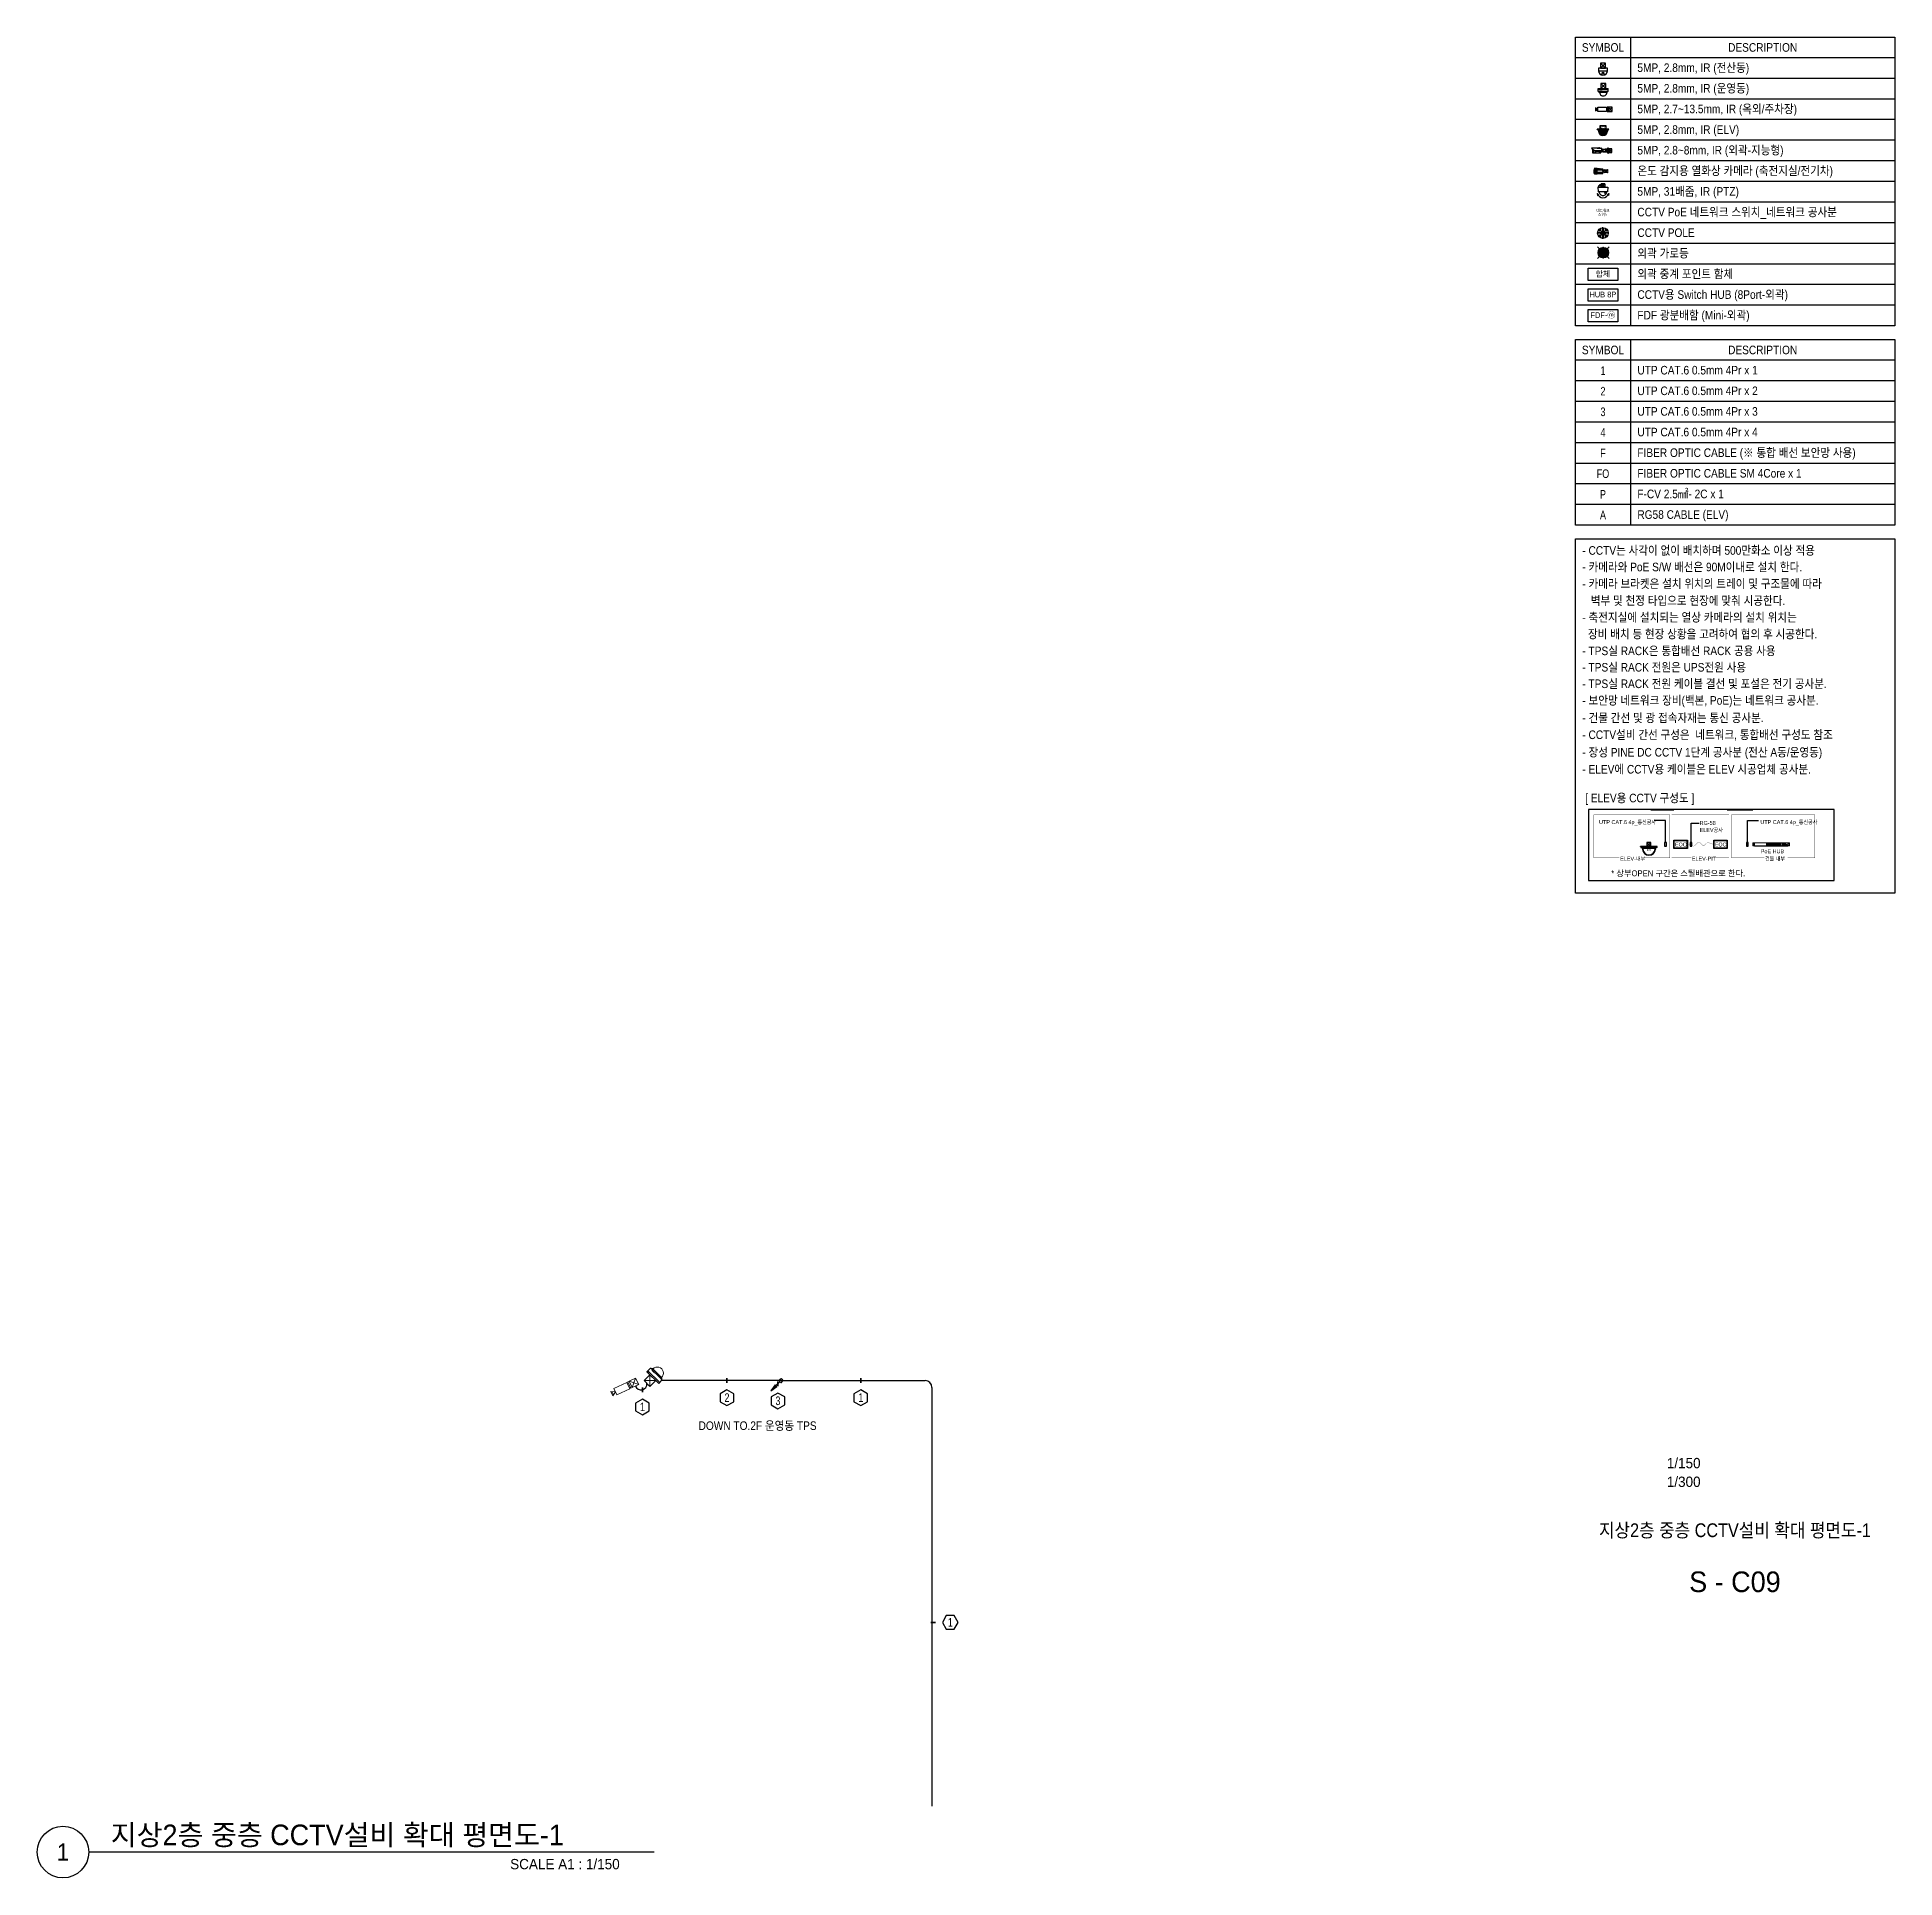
# Model space of a CAD drawing. Header units: millimetres. Extents: x 89860 to 502050, y -351975 to 882300.
# Drawn here: x 294870 to 375900, y 4425 to 84750 of the extents above; entities that cross this region are included whole.
import ezdxf
from ezdxf.enums import TextEntityAlignment as Align

# ---------------------------------------------------------------- set-up
doc = ezdxf.new("R2010")
doc.units = ezdxf.units.MM
doc.header["$LTSCALE"] = 150
doc.set_wipeout_variables(frame=1)
doc.linetypes.add('XR-NOTE(CCTV)$0$DGN Style 6', pattern=[0.47419, 0.189373, -0.094686, 0.000378746, -0.094686, 0.000378746, -0.094686])
doc.layers.get('0').update_dxf_attribs({"lineweight": 0})
doc.layers.add('-----16 CCTV', color=3, linetype='Continuous', lineweight=0)
for name, color, linetype in [('-----17 CCTV Cable', 4, 'Continuous'), ('-----20 General Symbol', 3, 'Continuous'), ('-----29 Cable Schedule', 1, 'Continuous'), ('-----29 Indicator', 1, 'Continuous'), ('-----30 Text', 2, 'Continuous'), ('-----41 Drawing Title', 2, 'Continuous'), ('-----42 Drawing Number', 2, 'Continuous'), ('-----43 Drawing Scale', 3, 'Continuous'), ('4', 4, 'Continuous'), ('8', 8, 'Continuous')]:
    doc.layers.add(name, color=color, linetype=linetype)
doc.styles.add('ELEC', font='')
doc.styles.get('ELEC').set_extended_font_data('Dotum')

msp = doc.modelspace()

# ---------------------------------------------------------------- texts
at = {"layer": '-----30 Text', "transparency": 33554687, "style": 'ELEC', "width": 0.8}
for s, p in [('1', (321272, 24980)), ('2', (324960, 25382)), ('3', (327183, 25244)), ('1', (330800, 25382)), ('1', (334703, 15574))]:
    msp.add_text(s, height=375, dxfattribs=at).set_placement(p, align=Align.MIDDLE_CENTER)
at = {"layer": '-----30 Text', "style": 'ELEC', "width": 0.9}
msp.add_text('DOWN TO.2F 운영동 TPS', height=375, dxfattribs=at).set_placement((326295, 24167), align=Align.MIDDLE)
at = {"layer": '-----41 Drawing Title', "style": 'ELEC', "width": 0.9}
msp.add_text('지상2층 중층 CCTV설비 확대 평면도-1', height=600, dxfattribs=at).set_placement((368925, 19595), align=Align.MIDDLE_CENTER)
at = {"layer": '-----41 Drawing Title', "color": 2, "style": 'ELEC'}
msp.add_text('지상2층 중층 CCTV설비 확대 평면도-1', height=900, dxfattribs=at).set_placement((298079, 5850))
at = {"layer": '-----41 Drawing Title', "color": 7, "style": 'ELEC'}
msp.add_text('1', height=750, dxfattribs=at).set_placement((295995, 5550), align=Align.MIDDLE)
at = {"layer": '-----41 Drawing Title', "style": 'ELEC'}
msp.add_text('SCALE A1 : 1/150', height=450, dxfattribs=at).set_placement((320280, 4800), align=Align.RIGHT)
at = {"layer": '-----42 Drawing Number', "style": 'ELEC'}
msp.add_text('S - C09', height=900, dxfattribs=at).set_placement((368925, 17345), align=Align.MIDDLE_CENTER)
at = {"layer": '-----43 Drawing Scale', "style": 'ELEC'}
for s, p in [('1/150', (366690, 22525)), ('1/300', (366690, 21710))]:
    msp.add_text(s, height=450, dxfattribs=at).set_placement(p, align=Align.MIDDLE_CENTER)

# ---------------------------------------------------------------- blocks, each defined once
blk = doc.blocks.new('cctv')
at = {"color": 3}
for p, q in [((570, 149), (679, 149)), ((571, 116), (570, 148)), ((570, 139), (679, 139)), ((577, 149), (577, 148)), ((577, 148), (577, 145)), ((579, 149), (579, 148)), ((579, 148), (579, 145)), ((678, 119), (679, 148)), ((572, 115), (584, 115)), ((572, 115), (577, 111)), ((578, 111), (584, 111)), ((578, 111), (579, 110)), ((579, 110), (582, 108)), ((579, 110), (586, 110)), ((582, 108), (667, 108)), ((588, 119), (584, 115)), ((584, 115), (585, 113)), ((588, 119), (589, 114)), ((588, 119), (609, 119)), ((609, 119), (616, 115)), ((616, 115), (674, 115)), ((624, 111), (665, 111)), ((625, 110), (662, 110)), ((678, 119), (667, 108)), ((673, 114), (667, 108)), ((674, 115), (668, 112)), ((676, 119), (674, 114)), ((678, 119), (675, 116)), ((676, 119), (677, 119))]:
    blk.add_line(p, q, dxfattribs=at)
for centre, radius, start, end in [((570, 148), 0.5, 90, 183), ((577, 148), 0.1, 0, 40.5754), ((582, 146), 5.21, 194.5623, 215.7363), ((578, 145), 0.5, 180, 194.5623), ((575, 146), 4.23, 323.5177, 345.9243), ((578, 143), 0.1, 215.7363, 323.5177), ((579, 148), 0.1, 131.7099, 180), ((578, 145), 0.5, 345.9243, 0), ((679, 148), 0.5, 357, 90), ((572, 116), 1, 183, 237), ((572, 116), 1, 183, 270), ((578, 112), 0.5, 237, 248.5427), ((582, 108), 0.5, 225, 270), ((584, 112), 0.5, 270, 327.7156), ((584, 112), 1.45, 327.7156, 27.5572), ((625, 107), 39.7, 179.6035, 0.3965), ((586, 113), 2.92, 283.5383, 356.279), ((582, 114), 6.28, 351.1902, 0.1122), ((593, 96), 27.8, 42.4258, 53.3471), ((625, 128), 17.7, 227.7987, 269.9475), ((626, 124), 12.8, 224.1501, 261.8499), ((662, 120), 10, 270, 300.5966), ((665, 118), 7, 270, 297), ((667, 108), 0.5, 270, 315), ((673, 115), 0.5, 315, 327.1435), ((674, 115), 0.5, 269.9781, 327.1435), ((677, 119), 0.5, 270.0314, 357), ((677, 119), 0.5, 315, 357)]:
    blk.add_arc(centre, radius, start, end, dxfattribs=at)
blk.add_ellipse((600, 114), major_axis=(-3.19, 3.62), ratio=0.586672, start_param=5.886521, end_param=12.007448, dxfattribs=at)
blk = doc.blocks.new('D04')
for p, q in [((-106, 106), (-167, 167)), ((106, 106), (167, 167)), ((-106, -106), (-167, -167)), ((106, -106), (167, -167))]:
    blk.add_line(p, q)
at = {"linetype": 'Continuous'}
blk.add_circle((0, 0), 150, dxfattribs=at)
for p in [(-150, 0), (0, 150), (150, 0), (0, -150)]:
    blk.add_point(p)
blk = doc.blocks.new('A$C93139d4c')
at = {"layer": '-----20 General Symbol'}
h = blk.add_hatch(dxfattribs=at)
h.set_pattern_fill('ANGLE', color=256, scale=0.9)
h.set_pattern_definition([(0, (-32568.5174, -16354.719), (0, 6.2865), [4.572, -1.7145]), (90, (-32568.5174, -16354.719), (-6.2865, 4e-16), [4.572, -1.7145])])
h.paths.add_polyline_path([(-30936, -16904), (-30941, -16817), (-30218, -16817), (-30192, -16817), (-30192, -16827), (-30181, -16833), (-30186, -16904, -0.933881)])
at = {"layer": '-----20 General Symbol', "transparency": 33554687}
h = blk.add_hatch(dxfattribs=at)
h.set_pattern_fill('ANSI38', color=256, scale=4.5, angle=188)
h.set_pattern_definition([(233, (-176142.256, -82596.018), (11.4105048, -8.5984321), []), (323, (-176142.256, -82596.018), (31.4194418, -5.7863594), [35.71875, -21.43125])])
h.paths.add_polyline_path([(-31280, -20150), (-31291, -20157), (-31317, -20266), (-31322, -20330), (-31323, -20389), (-31323, -20400), (-31323, -20411), (-31322, -20470), (-31317, -20534), (-31291, -20643), (-31280, -20650), (-31104, -20645), (-31068, -20634), (-30599, -20611), (-30584, -20604, 0.0950658), (-30545, -20506, -0.0028713), (-31072, -20507, -0.3951851), (-31102, -20479), (-31102, -20400), (-31102, -20325, -0.4319493), (-31073, -20293, -0.0028716), (-30545, -20294, 0.0950658), (-30584, -20196), (-30599, -20189), (-31068, -20166), (-31104, -20155)])
at = {"layer": '-----20 General Symbol'}
blk.add_hatch(color=256, dxfattribs=at).paths.add_polyline_path([(-30071, -27510, 1), (-30993, -27510, 1)])
at = {"layer": '-----20 General Symbol', "linetype": 'Continuous'}
for p, q in [((-30768, -10986), (-30354, -11400)), ((-30354, -10986), (-30768, -11400)), ((-30171, -11400), (-30950, -11400)), ((-30950, -11400), (-30950, -11634)), ((-30950, -11634), (-30171, -11634)), ((-30759, -12746), (-30327, -13178)), ((-30327, -12746), (-30759, -13178)), ((-30759, -12746), (-30327, -13178)), ((-30327, -12746), (-30759, -13178)), ((-30171, -11634), (-30171, -11400)), ((-30121, -14814), (-29750, -15186)), ((-29750, -14814), (-30121, -15186)), ((-30680, -16741), (-30441, -16741)), ((-30087, -18447), (-29776, -18758)), ((-29776, -18447), (-30087, -18758))]:
    blk.add_line(p, q, dxfattribs=at)
at = {"layer": '-----20 General Symbol', "linetype": 'Continuous', "lineweight": 0}
for p, q in [((-30950, -11400), (-30171, -11400)), ((-30950, -11634), (-30950, -11400)), ((-30639, -11829), (-30639, -12016)), ((-30483, -11829), (-30483, -12016)), ((-30171, -11400), (-30171, -11634))]:
    blk.add_line(p, q, dxfattribs=at)
at = {"layer": '-----20 General Symbol'}
for p, q in [((-31161, -14908), (-31161, -15092)), ((-31052, -16802), (-31063, -16741)), ((-30059, -16741), (-31063, -16741)), ((-31052, -16802), (-30983, -16823)), ((-31034, -16786), (-31042, -16741)), ((-31034, -16786), (-30980, -16802)), ((-30983, -16823), (-30139, -16823)), ((-30980, -16802), (-30932, -16802)), ((-30980, -16802), (-30911, -16802)), ((-30218, -16817), (-30963, -16817)), ((-30963, -16823), (-30963, -16817)), ((-30960, -16817), (-30954, -16906)), ((-30942, -16816), (-30936, -16904)), ((-30911, -16800), (-30211, -16800)), ((-30909, -16841), (-30911, -16800)), ((-30909, -16841), (-30213, -16841)), ((-30903, -16817), (-30159, -16817)), ((-30213, -16841), (-30211, -16800)), ((-30152, -16802), (-30211, -16802)), ((-30170, -16817), (-30203, -16817)), ((-30192, -16827), (-30192, -16817)), ((-30181, -16833), (-30192, -16827)), ((-30142, -16802), (-30190, -16802)), ((-30142, -16802), (-30190, -16802)), ((-30190, -16817), (-30162, -16817)), ((-30190, -16817), (-30162, -16817)), ((-30181, -16833), (-30186, -16904)), ((-30176, -16817), (-30176, -16802)), ((-30162, -16817), (-30168, -16906)), ((-30159, -16823), (-30159, -16817)), ((-30159, -16823), (-30159, -16817)), ((-30088, -16786), (-30142, -16802)), ((-30070, -16802), (-30139, -16823)), ((-30088, -16786), (-30080, -16741)), ((-30070, -16802), (-30059, -16741)), ((-31074, -18387), (-31554, -18387)), ((-31554, -18387), (-31554, -18394)), ((-31479, -18484), (-31479, -18600)), ((-31479, -18600), (-31479, -18778)), ((-31468, -18491), (-31468, -18499)), ((-31468, -18511), (-31468, -18529)), ((-31468, -18542), (-31468, -18560)), ((-31468, -18574), (-31468, -18593)), ((-31468, -18607), (-31468, -18626)), ((-31468, -18640), (-31468, -18658)), ((-31468, -18671), (-31468, -18689)), ((-31468, -18701), (-31468, -18717)), ((-31468, -18727), (-31468, -18741)), ((-31468, -18750), (-31468, -18761)), ((-31468, -18768), (-31468, -18776)), ((-31468, -18780), (-31468, -18785)), ((-31468, -18788), (-31468, -18789)), ((-31422, -18541), (-31422, -18529)), ((-31422, -18573), (-31422, -18561)), ((-31422, -18606), (-31422, -18594)), ((-31422, -18639), (-31422, -18627)), ((-31422, -18671), (-31422, -18659)), ((-31422, -18701), (-31422, -18690)), ((-31422, -18727), (-31422, -18718)), ((-31422, -18750), (-31422, -18742)), ((-31422, -18768), (-31422, -18762)), ((-31422, -18781), (-31422, -18777)), ((-31422, -18789), (-31422, -18787)), ((-31418, -18791), (-31411, -18791)), ((-31411, -18527), (-31411, -18600)), ((-31411, -18600), (-31411, -18791)), ((-31411, -18791), (-31410, -18792)), ((-31410, -18792), (-31410, -18527)), ((-31410, -18792), (-31261, -18796)), ((-31309, -18600), (-30694, -18600)), ((-31261, -18638), (-31261, -18796)), ((-31261, -18796), (-31260, -18797)), ((-31260, -18638), (-31260, -18797)), ((-31260, -18797), (-31233, -18798)), ((-31233, -18798), (-31233, -18651)), ((-31233, -18798), (-31229, -18794)), ((-31229, -18794), (-31229, -18653)), ((-31229, -18794), (-31224, -18798)), ((-31224, -18654), (-31224, -18798)), ((-31224, -18798), (-30930, -18798)), ((-31199, -18657), (-30723, -18657)), ((-31062, -18395), (-31062, -18395)), ((-30915, -18394), (-31056, -18394)), ((-30694, -18408), (-30996, -18408)), ((-30996, -18408), (-30996, -18409)), ((-30694, -18409), (-30996, -18409)), ((-30930, -18780), (-30930, -18780)), ((-30930, -18780), (-30930, -18780)), ((-30930, -18799), (-30930, -18798)), ((-30930, -18799), (-30902, -18799)), ((-30925, -18777), (-30925, -18778)), ((-30925, -18798), (-30925, -18799)), ((-30914, -18363), (-30915, -18363)), ((-30915, -18363), (-30915, -18363)), ((-30915, -18363), (-30915, -18395)), ((-30915, -18395), (-30915, -18363)), ((-30915, -18363), (-30915, -18395)), ((-30914, -18363), (-30914, -18363)), ((-30914, -18395), (-30914, -18363)), ((-30914, -18363), (-30914, -18395)), ((-30914, -18395), (-30914, -18363)), ((-30912, -18361), (-30913, -18362)), ((-30912, -18363), (-30913, -18363)), ((-30913, -18363), (-30913, -18395)), ((-30913, -18395), (-30912, -18395)), ((-30864, -18361), (-30912, -18361)), ((-30912, -18395), (-30912, -18363)), ((-30912, -18395), (-30911, -18395)), ((-30911, -18363), (-30911, -18363)), ((-30911, -18395), (-30911, -18363)), ((-30911, -18363), (-30911, -18395)), ((-30911, -18395), (-30909, -18395)), ((-30911, -18395), (-30911, -18395)), ((-30908, -18359), (-30909, -18361)), ((-30909, -18363), (-30909, -18363)), ((-30909, -18395), (-30909, -18363)), ((-30909, -18363), (-30909, -18395)), ((-30909, -18395), (-30907, -18395)), ((-30909, -18395), (-30909, -18395)), ((-30864, -18359), (-30908, -18359)), ((-30907, -18363), (-30907, -18363)), ((-30907, -18395), (-30907, -18363)), ((-30907, -18363), (-30907, -18395)), ((-30907, -18395), (-30905, -18395)), ((-30907, -18395), (-30907, -18395)), ((-30904, -18363), (-30905, -18363)), ((-30905, -18363), (-30905, -18395)), ((-30905, -18395), (-30904, -18395)), ((-30904, -18395), (-30904, -18363)), ((-30904, -18395), (-30902, -18395)), ((-30901, -18363), (-30902, -18363)), ((-30902, -18363), (-30902, -18395)), ((-30902, -18395), (-30901, -18395)), ((-30902, -18657), (-30902, -18777)), ((-30902, -18777), (-30902, -18778)), ((-30902, -18778), (-30902, -18783)), ((-30902, -18798), (-30902, -18783)), ((-30902, -18798), (-30902, -18799)), ((-30902, -18799), (-30902, -18799)), ((-30901, -18395), (-30901, -18363)), ((-30901, -18395), (-30899, -18395)), ((-30901, -18657), (-30901, -18796)), ((-30901, -18796), (-30899, -18796)), ((-30898, -18363), (-30899, -18363)), ((-30899, -18363), (-30899, -18395)), ((-30899, -18395), (-30898, -18395)), ((-30899, -18657), (-30899, -18798)), ((-30899, -18799), (-30899, -18798)), ((-30899, -18799), (-30876, -18799)), ((-30899, -18799), (-30899, -18799)), ((-30898, -18395), (-30898, -18363)), ((-30898, -18395), (-30896, -18395)), ((-30896, -18362), (-30896, -18395)), ((-30896, -18395), (-30895, -18395)), ((-30895, -18363), (-30895, -18363)), ((-30895, -18395), (-30895, -18363)), ((-30895, -18363), (-30895, -18395)), ((-30895, -18395), (-30892, -18395)), ((-30895, -18395), (-30895, -18395)), ((-30892, -18362), (-30892, -18395)), ((-30891, -18363), (-30892, -18363)), ((-30892, -18363), (-30892, -18395)), ((-30892, -18395), (-30891, -18395)), ((-30892, -18395), (-30892, -18395)), ((-30891, -18395), (-30891, -18363)), ((-30891, -18395), (-30889, -18395)), ((-30889, -18362), (-30889, -18395)), ((-30889, -18395), (-30888, -18395)), ((-30887, -18363), (-30888, -18363)), ((-30888, -18363), (-30888, -18395)), ((-30888, -18395), (-30887, -18395)), ((-30887, -18395), (-30887, -18363)), ((-30887, -18395), (-30751, -18395)), ((-30887, -18395), (-30885, -18395)), ((-30885, -18362), (-30885, -18395)), ((-30885, -18395), (-30884, -18395)), ((-30883, -18363), (-30884, -18363)), ((-30884, -18363), (-30884, -18395)), ((-30884, -18395), (-30883, -18395)), ((-30883, -18395), (-30883, -18363)), ((-30883, -18395), (-30881, -18395)), ((-30882, -18799), (-30882, -18797)), ((-30881, -18362), (-30881, -18395)), ((-30881, -18395), (-30881, -18395)), ((-30881, -18395), (-30880, -18395)), ((-30879, -18363), (-30880, -18363)), ((-30880, -18363), (-30880, -18395)), ((-30880, -18395), (-30879, -18395)), ((-30879, -18395), (-30879, -18363)), ((-30879, -18395), (-30877, -18395)), ((-30877, -18362), (-30877, -18395)), ((-30877, -18395), (-30876, -18395)), ((-30875, -18363), (-30876, -18363)), ((-30876, -18363), (-30876, -18395)), ((-30876, -18395), (-30875, -18395)), ((-30876, -18797), (-30778, -18795)), ((-30876, -18797), (-30876, -18799)), ((-30875, -18395), (-30875, -18363)), ((-30875, -18395), (-30873, -18395)), ((-30873, -18362), (-30873, -18395)), ((-30873, -18395), (-30871, -18395)), ((-30870, -18363), (-30871, -18363)), ((-30871, -18363), (-30871, -18395)), ((-30871, -18395), (-30870, -18395)), ((-30870, -18395), (-30870, -18363)), ((-30870, -18395), (-30868, -18395)), ((-30868, -18362), (-30868, -18395)), ((-30868, -18395), (-30867, -18395)), ((-30866, -18363), (-30867, -18363)), ((-30867, -18363), (-30867, -18395)), ((-30867, -18395), (-30866, -18395)), ((-30866, -18395), (-30866, -18363)), ((-30866, -18395), (-30864, -18395)), ((-30864, -18361), (-30864, -18359)), ((-30864, -18359), (-30820, -18359)), ((-30864, -18362), (-30864, -18361)), ((-30864, -18361), (-30816, -18361)), ((-30864, -18362), (-30864, -18395)), ((-30864, -18395), (-30862, -18395)), ((-30861, -18363), (-30862, -18363)), ((-30862, -18363), (-30862, -18395)), ((-30862, -18395), (-30861, -18395)), ((-30861, -18395), (-30861, -18363)), ((-30861, -18395), (-30860, -18395)), ((-30860, -18362), (-30860, -18395)), ((-30860, -18395), (-30858, -18395)), ((-30857, -18363), (-30858, -18363)), ((-30858, -18363), (-30858, -18395)), ((-30858, -18395), (-30857, -18395)), ((-30857, -18395), (-30857, -18363)), ((-30857, -18395), (-30855, -18395)), ((-30855, -18362), (-30855, -18395)), ((-30855, -18395), (-30854, -18395)), ((-30852, -18363), (-30854, -18363)), ((-30854, -18363), (-30854, -18395)), ((-30854, -18395), (-30852, -18395)), ((-30852, -18395), (-30852, -18363)), ((-30852, -18395), (-30851, -18395)), ((-30851, -18362), (-30851, -18395)), ((-30851, -18395), (-30849, -18395)), ((-30848, -18363), (-30849, -18363)), ((-30849, -18363), (-30849, -18395)), ((-30849, -18395), (-30848, -18395)), ((-30848, -18395), (-30848, -18363)), ((-30848, -18395), (-30847, -18395)), ((-30847, -18362), (-30847, -18395)), ((-30847, -18395), (-30847, -18395)), ((-30847, -18395), (-30845, -18395)), ((-30844, -18363), (-30845, -18363)), ((-30845, -18363), (-30845, -18395)), ((-30845, -18395), (-30844, -18395)), ((-30844, -18395), (-30844, -18363)), ((-30844, -18395), (-30843, -18395)), ((-30843, -18362), (-30843, -18395)), ((-30843, -18395), (-30841, -18395)), ((-30840, -18363), (-30841, -18363)), ((-30841, -18363), (-30841, -18395)), ((-30841, -18395), (-30840, -18395)), ((-30840, -18395), (-30840, -18363)), ((-30840, -18395), (-30839, -18395)), ((-30839, -18362), (-30839, -18395)), ((-30839, -18395), (-30837, -18395)), ((-30836, -18363), (-30837, -18363)), ((-30837, -18363), (-30837, -18395)), ((-30837, -18395), (-30836, -18395)), ((-30836, -18362), (-30836, -18395)), ((-30836, -18395), (-30836, -18363)), ((-30836, -18395), (-30836, -18395)), ((-30836, -18395), (-30833, -18395)), ((-30833, -18363), (-30833, -18363)), ((-30833, -18363), (-30833, -18395)), ((-30833, -18395), (-30833, -18363)), ((-30833, -18395), (-30833, -18395)), ((-30833, -18395), (-30832, -18395)), ((-30832, -18362), (-30832, -18395)), ((-30832, -18395), (-30830, -18395)), ((-30829, -18363), (-30830, -18363)), ((-30830, -18363), (-30830, -18395)), ((-30830, -18395), (-30829, -18395)), ((-30829, -18395), (-30829, -18363)), ((-30829, -18395), (-30827, -18395)), ((-30826, -18363), (-30827, -18363)), ((-30827, -18363), (-30827, -18395)), ((-30827, -18395), (-30826, -18395)), ((-30826, -18395), (-30826, -18363)), ((-30826, -18395), (-30824, -18395)), ((-30823, -18363), (-30824, -18363)), ((-30824, -18363), (-30824, -18395)), ((-30824, -18395), (-30823, -18395)), ((-30823, -18395), (-30823, -18363)), ((-30823, -18395), (-30821, -18395)), ((-30821, -18363), (-30821, -18363)), ((-30821, -18363), (-30821, -18395)), ((-30821, -18395), (-30821, -18363)), ((-30821, -18395), (-30821, -18395)), ((-30821, -18395), (-30819, -18395)), ((-30819, -18361), (-30820, -18359)), ((-30819, -18363), (-30819, -18363)), ((-30819, -18363), (-30819, -18395)), ((-30819, -18395), (-30819, -18363)), ((-30819, -18395), (-30819, -18395)), ((-30819, -18395), (-30817, -18395)), ((-30817, -18363), (-30817, -18363)), ((-30817, -18363), (-30817, -18395)), ((-30817, -18395), (-30817, -18363)), ((-30817, -18395), (-30817, -18395)), ((-30817, -18395), (-30816, -18395)), ((-30815, -18362), (-30816, -18361)), ((-30815, -18363), (-30816, -18363)), ((-30816, -18363), (-30816, -18395)), ((-30816, -18395), (-30815, -18395)), ((-30815, -18395), (-30815, -18363)), ((-30815, -18395), (-30814, -18395)), ((-30813, -18363), (-30814, -18363)), ((-30814, -18363), (-30814, -18363)), ((-30814, -18363), (-30814, -18395)), ((-30814, -18395), (-30814, -18363)), ((-30814, -18363), (-30814, -18395)), ((-30814, -18395), (-30814, -18395)), ((-30814, -18395), (-30814, -18395)), ((-30814, -18395), (-30813, -18395)), ((-30813, -18363), (-30813, -18363)), ((-30813, -18395), (-30813, -18363)), ((-30813, -18363), (-30813, -18395)), ((-30813, -18395), (-30813, -18363)), ((-30813, -18395), (-30813, -18395)), ((-30813, -18395), (-30813, -18395)), ((-30778, -18657), (-30778, -18795)), ((-30742, -18657), (-30742, -18758)), ((-30742, -18744), (-30742, -18657)), ((-30741, -18754), (-30741, -18657)), ((-30740, -18755), (-30740, -18657)), ((-30740, -18755), (-30730, -18751)), ((-30694, -18394), (-30734, -18394)), ((-30730, -18657), (-30730, -18751)), ((-30694, -18394), (-30694, -18408)), ((-30694, -18408), (-30694, -18409)), ((-30694, -18409), (-30694, -18600)), ((-30691, -18593), (-30694, -18592)), ((-30694, -18628), (-30694, -18600)), ((-30694, -18608), (-30689, -18603)), ((-30694, -18608), (-30689, -18603)), ((-30688, -18600), (-30693, -18608)), ((-30689, -18603), (-30691, -18593)), ((-30540, -18512), (-30620, -18512)), ((-30620, -18547), (-30620, -18512)), ((-30620, -18688), (-30620, -18653)), ((-30620, -18688), (-30567, -18688)), ((-30594, -18662), (-30594, -18538)), ((-30567, -18538), (-30594, -18538)), ((-30567, -18662), (-30594, -18662)), ((-30568, -18699), (-30568, -18699)), ((-30568, -18699), (-30568, -18699)), ((-30567, -18526), (-30567, -18673)), ((-30567, -18673), (-30567, -18526)), ((-30567, -18526), (-30567, -18526)), ((-30566, -18600), (-30555, -18600)), ((-30409, -18509), (-30409, -18509)), ((-30371, -18486), (-30310, -18485)), ((-30310, -18485), (-30371, -18486)), ((-30306, -18486), (-30308, -18488)), ((-30308, -18487), (-30308, -18487)), ((-30308, -18601), (-30308, -18488)), ((-30308, -18703), (-30308, -18498)), ((-30308, -18714), (-30308, -18601)), ((-30308, -18714), (-30306, -18716)), ((-30199, -18484), (-30306, -18486)), ((-30306, -18601), (-30306, -18486)), ((-30306, -18716), (-30306, -18601)), ((-30306, -18716), (-30199, -18717)), ((-30199, -18484), (-30199, -18601)), ((-30199, -18601), (-30199, -18717)), ((-30151, -18416), (-30155, -18445)), ((-30155, -18445), (-30155, -18515)), ((-30155, -18530), (-30155, -18756)), ((-30151, -18416), (-30151, -18483)), ((-30151, -18783), (-30151, -18537)), ((-30151, -18783), (-30151, -18783)), ((-30136, -18377), (-30150, -18412)), ((-30150, -18481), (-30150, -18412)), ((-30150, -18535), (-30150, -18786)), ((-30150, -18786), (-30150, -18786)), ((-30138, -18818), (-30136, -18824)), ((-30136, -18601), (-30136, -18377)), ((-30136, -18824), (-30136, -18601)), ((-30130, -18375), (-30133, -18375)), ((-30133, -18826), (-30133, -18375)), ((-30133, -18826), (-30087, -18827)), ((-30087, -18827), (-30087, -18378)), ((-30087, -18382), (-30087, -18385)), ((-31322, -20330), (-31323, -20389)), ((-31323, -20389), (-31323, -20400)), ((-31323, -20411), (-31323, -20400)), ((-31322, -20470), (-31323, -20411)), ((-31317, -20266), (-31322, -20330)), ((-31317, -20534), (-31322, -20470)), ((-31291, -20157), (-31317, -20266)), ((-31291, -20643), (-31317, -20534)), ((-31291, -20157), (-31280, -20150)), ((-31291, -20643), (-31280, -20650)), ((-31104, -20155), (-31280, -20150)), ((-31104, -20645), (-31280, -20650)), ((-31068, -20166), (-31104, -20155)), ((-31068, -20634), (-31104, -20645)), ((-31082, -20330), (-31102, -20321)), ((-31102, -20400), (-31102, -20321)), ((-31102, -20400), (-31102, -20479)), ((-31082, -20470), (-31102, -20479)), ((-31097, -20400), (-31097, -20323)), ((-31097, -20400), (-31097, -20477)), ((-31065, -20312), (-31072, -20293)), ((-31065, -20488), (-31072, -20507)), ((-31068, -20166), (-30599, -20189)), ((-31068, -20634), (-30599, -20611)), ((-30599, -20189), (-30584, -20196)), ((-30599, -20611), (-30584, -20604)), ((-30543, -20341), (-30561, -20350)), ((-30561, -20400), (-30561, -20350)), ((-30561, -20400), (-30561, -20450)), ((-30543, -20459), (-30561, -20450)), ((-30543, -20341), (-30545, -20303)), ((-30543, -20459), (-30545, -20497)), ((-30456, -20524), (-30138, -20264)), ((-30138, -20536), (-30456, -20276)), ((-30054, -25800), (-31068, -25800)), ((-30775, -25790), (-30999, -25790)), ((-30999, -25790), (-30999, -25810)), ((-30775, -25810), (-30999, -25810)), ((-30561, -25800), (-30982, -25800)), ((-30849, -25493), (-30874, -25536)), ((-30874, -25536), (-30849, -25579)), ((-30866, -25551), (-30867, -25552)), ((-30800, -25493), (-30849, -25493)), ((-30849, -25579), (-30800, -25579)), ((-30775, -25536), (-30800, -25493)), ((-30800, -25579), (-30775, -25536)), ((-30570, -25362), (-30570, -25586)), ((-30551, -25362), (-30570, -25362)), ((-30561, -26307), (-30561, -25293)), ((-30561, -25800), (-30561, -26195)), ((-30551, -25362), (-30551, -25586)), ((-30347, -25536), (-30322, -25493)), ((-30322, -25579), (-30347, -25536)), ((-30122, -25790), (-30347, -25790)), ((-30122, -25810), (-30347, -25810)), ((-30322, -25493), (-30272, -25493)), ((-30272, -25579), (-30322, -25579)), ((-30272, -25493), (-30247, -25536)), ((-30247, -25536), (-30272, -25579)), ((-30256, -25551), (-30255, -25552)), ((-30122, -25810), (-30122, -25790)), ((-30874, -26064), (-30849, -26021)), ((-30849, -26107), (-30874, -26064)), ((-30866, -26049), (-30867, -26048)), ((-30849, -26021), (-30800, -26021)), ((-30800, -26107), (-30849, -26107)), ((-30800, -26021), (-30775, -26064)), ((-30775, -26064), (-30800, -26107)), ((-30570, -26014), (-30570, -26266)), ((-30551, -26014), (-30551, -26266)), ((-30322, -26021), (-30347, -26064)), ((-30347, -26064), (-30322, -26107)), ((-30272, -26021), (-30322, -26021)), ((-30322, -26107), (-30272, -26107)), ((-30247, -26064), (-30272, -26021)), ((-30272, -26107), (-30247, -26064)), ((-30256, -26049), (-30255, -26048))]:
    blk.add_line(p, q, dxfattribs=at)
at = {"layer": '-----20 General Symbol', "lineweight": 13}
for p, q in [((-31082, -20330), (-31082, -20400)), ((-31082, -20470), (-31082, -20400)), ((-30545, -20303), (-31065, -20312)), ((-30545, -20497), (-31065, -20488)), ((-30545, -20294), (-30545, -20303)), ((-30545, -20506), (-30545, -20497)), ((-30138, -20264), (-30456, -20276)), ((-30456, -20276), (-30456, -20524)), ((-30456, -20524), (-30138, -20536)), ((-30137, -20264), (-30138, -20264)), ((-30138, -20536), (-30137, -20536)), ((-30136, -20264), (-30137, -20264)), ((-30137, -20536), (-30136, -20536)), ((-30136, -20266), (-30136, -20264)), ((-30136, -20267), (-30136, -20266)), ((-30136, -20533), (-30136, -20267)), ((-30136, -20534), (-30136, -20533)), ((-30136, -20536), (-30136, -20534))]:
    blk.add_line(p, q, dxfattribs=at)
at = {"layer": '-----20 General Symbol', "linetype": 'Continuous'}
for points in [[(-30354, -10986), (-30768, -10986), (-30768, -11400), (-30354, -11400)], [(-30327, -12746), (-30759, -12746), (-30759, -13178), (-30327, -13178)], [(-30327, -12746), (-30759, -12746), (-30759, -13178), (-30327, -13178)]]:
    blk.add_lwpolyline(points, close=True, dxfattribs=at)
blk.add_lwpolyline([(-30639, -12016), (-30639, -11829, -1), (-30483, -11829), (-30483, -12016)], format="xyb", dxfattribs=at)
at = {"layer": '-----20 General Symbol'}
for points in [[(-31001, -15000), (-31215, -14876), (-31215, -15124)], [(-31001, -14814), (-30258, -14814), (-30258, -15186), (-31001, -15186)], [(-30195, -14864), (-30258, -14864), (-30258, -15136), (-30195, -15136)], [(-30121, -14814), (-30195, -14814), (-30195, -15186), (-30121, -15186)], [(-29750, -14814), (-30121, -14814), (-30121, -15186), (-29750, -15186)], [(-30820, -16417), (-30302, -16417), (-30302, -16741), (-30820, -16741)], [(-30803, -16434), (-30319, -16434), (-30319, -16723), (-30803, -16723)], [(-29776, -18447), (-30087, -18447), (-30087, -18758), (-29776, -18758)], [(-31858, -28865), (-29263, -28865), (-29263, -29935), (-31858, -29935)], [(-31858, -30665), (-29263, -30665), (-29263, -31735), (-31858, -31735)], [(-31858, -32465), (-29263, -32465), (-29263, -33535), (-31858, -33535)]]:
    blk.add_lwpolyline(points, close=True, dxfattribs=at)
at = {"layer": '-----20 General Symbol', "lineweight": 13}
for points in [[(-30544, -20371), (-30561, -20370)], [(-30544, -20429), (-30561, -20430)], [(-30544, -20485), (-30486, -20481), (-30486, -20319), (-30544, -20315)], [(-30534, -20400), (-30534, -20381)], [(-30534, -20400), (-30534, -20419)], [(-30479, -20476), (-30479, -20325)], [(-30470, -20335), (-30470, -20335)], [(-30470, -20466), (-30470, -20466)], [(-30470, -20466), (-30470, -20466)], [(-30456, -20524), (-30456, -20524)], [(-30138, -20264), (-30138, -20264)], [(-30138, -20536), (-30138, -20264)], [(-30136, -20533), (-30136, -20533)], [(-30136, -20533), (-30136, -20533)]]:
    blk.add_lwpolyline(points, dxfattribs=at)
blk.add_lwpolyline([(-30470, -20343, -0.2981786), (-30477, -20336), (-30477, -20465)], format="xyb", dxfattribs=at)
blk.add_lwpolyline([(-30470, -20334), (-30470, -20466), (-30470, -20335)], close=True, dxfattribs=at)
at = {"layer": '-----20 General Symbol'}
for points in [[(-31067, -22348), (-31049, -22521), (-30950, -22465), (-31067, -22348, 0.7486931), (-30055, -22348), (-30073, -22521), (-30171, -22465), (-30055, -22348)], [(-30964, -22200), (-30989, -21790), (-30132, -21790), (-30157, -22200), (-30964, -22200), (-30886, -22200, 0.4142136), (-30561, -22525, 0.4142136), (-30236, -22200, 0.7215571)]]:
    blk.add_lwpolyline(points, format="xyb", dxfattribs=at)
blk.add_lwpolyline([(-30711, -21790), (-30711, -21490), (-30411, -21490), (-30411, -21790), (-30711, -21790), (-30411, -21490), (-30711, -21490), (-30411, -21790)], dxfattribs=at)
at = {"layer": '-----20 General Symbol', "const_width": 0.249}
blk.add_lwpolyline([(-29728, -23495), (-29728, -24505), (-31394, -24505), (-31394, -23495)], close=True, dxfattribs=at)
at = {"layer": '-----20 General Symbol', "linetype": 'Continuous', "lineweight": 0}
blk.add_circle((-30561, -11829), 39, dxfattribs=at)
blk.add_circle((-30561, -11829), 39, dxfattribs=at)
at = {"layer": '-----20 General Symbol'}
for centre, radius in [((-30374, -22305), 32.1), ((-30561, -25800), 466), ((-30825, -25536), 56.3), ((-30825, -25536), 40.4), ((-30825, -25536), 34.1), ((-30825, -25536), 33), ((-30825, -25536), 33), ((-30561, -25800), 214), ((-30561, -25800), 116), ((-30297, -25536), 56.3), ((-30297, -25536), 40.4), ((-30297, -25536), 34.1), ((-30297, -25536), 33), ((-30297, -25536), 33), ((-30825, -26064), 56.3), ((-30825, -26064), 40.4), ((-30825, -26064), 34.1), ((-30825, -26064), 33), ((-30825, -26064), 33), ((-30297, -26064), 56.3), ((-30297, -26064), 40.4), ((-30297, -26064), 34.1), ((-30297, -26064), 33), ((-30297, -26064), 33)]:
    blk.add_circle(centre, radius, dxfattribs=at)
at = {"layer": '-----20 General Symbol', "linetype": 'Continuous', "lineweight": 0}
blk.add_arc((-30561, -11634), 390, 180, 0, dxfattribs=at)
at = {"layer": '-----20 General Symbol', "linetype": 'Continuous'}
blk.add_arc((-30561, -11634), 390, 180, 0, dxfattribs=at)
at = {"layer": '-----20 General Symbol'}
for centre, radius, start, end in [((-30561, -16879), 394, 183.91634, 356.08366), ((-30561, -16879), 376, 183.91634, 356.08366), ((-31468, -18778), 11.3, 180, 231.64923), ((-31199, -18543), 113, 230.53207, 270), ((-31056, -18377), 17, 229.46434, 270.00648), ((-30779, -18758), 36.8, 271.5, 0), ((-30741, -18743), 1.13, 180, 240.00001), ((-30740, -18754), 1.13, 180, 290), ((-30723, -18628), 28.3, 270, 0), ((-30698, -18600), 22.6, 76.13947, 80.06669), ((-30698, -18600), 12.1, 288.86296, 12.55172), ((-30698, -18600), 22.6, 279.93344, 283.86066), ((-30371, -18489), 2.83, 136.75284, 179.99993), ((-30371, -18489), 2.83, 90.99992, 125.53747), ((-31072, -20323), 29.5, 90.09068, 176.34345), ((-31072, -20477), 29.5, 183.65655, 269.90932), ((-31070, -20325), 27.2, 90.87948, 175.86529), ((-31070, -20475), 27.2, 184.13471, 269.12052), ((-31063, -20331), 19.2, 97.5665, 176.12872), ((-31063, -20469), 19.2, 183.87128, 262.4335), ((-30857, -25560), 46.6, 116.89141, 314.4495), ((-30792, -25512), 46.6, 295.85035, 135.52231), ((-30330, -25512), 46.6, 44.47769, 244.14965), ((-30265, -25560), 46.6, 225.5505, 63.10859), ((-30857, -26040), 46.6, 45.5505, 243.10859), ((-30792, -26088), 46.6, 224.47769, 64.14965), ((-30330, -26088), 46.6, 115.85035, 315.52231), ((-30265, -26040), 46.6, 296.89141, 134.4495)]:
    blk.add_arc(centre, radius, start, end, dxfattribs=at)
at = {"layer": '-----20 General Symbol', "extrusion": (6.12303e-17, 0, -1)}
for centre, radius, start, end in [((32353, -19946), 1703, 127.8096, 129.46793), ((30903, -18780), 1.7, 109.47233, 180), ((30742, -18745), 1.13, 120.00001, 180), ((30620, -18814), 126, 29.58335, 90), ((30620, -18386), 126, 270.00002, 305.93753), ((30698, -18600), 17, 103.2975, 180), ((30698, -18600), 17, 180, 256.7025)]:
    blk.add_arc(centre, radius, start, end, dxfattribs=at)
at = {"layer": '-----20 General Symbol', "extrusion": (2.8464e-06, -3.78291e-06, -1)}
blk.add_arc((31074, -18399, 0), 11.3, 90.00012, 130.53588, dxfattribs=at)
at = {"layer": '-----20 General Symbol', "extrusion": (0, 0, -1)}
for centre, radius, start, end in [((30698, -18600), 12.1, 108.86391, 167.44828), ((30698, -18600), 22.6, 103.86053, 256.13934), ((30371, -18489), 2.83, 54.46253, 89.00009)]:
    blk.add_arc(centre, radius, start, end, dxfattribs=at)
at = {"layer": '-----20 General Symbol', "extrusion": (-2.98698e-06, 1.27584e-05, -1)}
blk.add_arc((30152, -18755, 0), 2.83, 348.29056, 350.15222, dxfattribs=at)
at = {"layer": '-----20 General Symbol', "extrusion": (-2.82607e-06, 7.56972e-06, -1)}
blk.add_arc((30136, -18817, 0), 2.83, 339.08615, 341.82799, dxfattribs=at)
at = {"layer": '-----20 General Symbol', "lineweight": 13}
for centre, radius, start, end in [((-30905, -66197), 45904, 89.55071, 90.20876), ((-30905, 25397), 45904, 269.79124, 270.44929), ((-30642, -99408), 79111, 89.93027, 90.31089), ((-30642, 58608), 79111, 269.68911, 270.06973), ((-30821, -20346), 281, 10.60655, 32.32875), ((-30821, -20454), 281, 327.67125, 349.39345), ((-30545, -20381), 10.5, 0.00545, 87.89604), ((-30545, -20419), 10.5, 272.10396, 359.99455), ((-30494, -20334), 17.8, 352.87498, 60.25512), ((-30491, -20468), 14.8, 292.14996, 11.03428), ((-30467, -20466), 9.44, 106.66509, 171.98602), ((-30110, -20391), 364, 161.4623, 170.9745), ((-30075, -20400), 401, 189.4628, 198.10039)]:
    blk.add_arc(centre, radius, start, end, dxfattribs=at)
at = {"layer": '-----20 General Symbol'}
for centre, major_axis, ratio, start_param, end_param in [((-31227, -18599), (-11363, -84), 0.015844, 1.5972604, 1.5992966), ((-31226, -18600), (-11336, 0), 0.01744, 1.5973084, 1.5993495), ((-30308, -18600), (0, -95.6), 0.008727, 3.1414403, 6.2833376), ((-30152, -18516), (-2.83, 0.13), 0.240874, 4.7326242, 6.1627835), ((-30152, -18531), (-2.82, -0.19), 0.719133, 4.6731556, 6.1033578), ((-30152, -18756), (-2.79, -0.47), 0.960007, 6.2554104, 6.2839161), ((-30148, -18483), (-2.75, 0.64), 0.791631, 0.1761204, 1.7448713), ((-30148, -18537), (-2.66, 0.95), 0.911081, 6.282854, 6.6054708), ((-30147, -18481), (2.28, -1.67), 0.800356, 3.6199263, 5.234504), ((-30147, -18536), (-2.22, 1.75), 0.818633, 6.2827459, 6.9081205)]:
    blk.add_ellipse(centre, major_axis=major_axis, ratio=ratio, start_param=start_param, end_param=end_param, dxfattribs=at)
for points, knots in [([(-31554, -18387), (-31554, -18387), (-31554, -18388), (-31553, -18390), (-31552, -18392), (-31549, -18398), (-31546, -18405), (-31542, -18414)], [0, 0, 0, 0, 0.2499856, 0.2499856, 0.4999904, 0.4999904, 1, 1, 1, 1]), ([(-31554, -18394), (-31554, -18394), (-31554, -18394), (-31554, -18394), (-31554, -18396), (-31551, -18401), (-31549, -18406), (-31546, -18412)], [0, 0, 0, 0, 0.0000645, 0.0000645, 0.5000323, 0.5000323, 1, 1, 1, 1]), ([(-31546, -18412), (-31545, -18416), (-31542, -18421), (-31537, -18431), (-31533, -18437), (-31524, -18449), (-31518, -18455), (-31505, -18467), (-31498, -18473), (-31490, -18478)], [0, 0, 0, 0, 0.25, 0.25, 0.5, 0.5, 0.75, 0.75, 1, 1, 1, 1]), ([(-31542, -18414), (-31540, -18418), (-31538, -18424), (-31531, -18435), (-31528, -18440), (-31518, -18453), (-31513, -18459), (-31500, -18470), (-31493, -18476), (-31485, -18481)], [0, 0, 0, 0, 0.25, 0.25, 0.5, 0.5, 0.75, 0.75, 1, 1, 1, 1]), ([(-31309, -18600), (-31338, -18578), (-31367, -18557), (-31411, -18527), (-31426, -18517), (-31455, -18498), (-31470, -18489), (-31485, -18481)], [0, 0, 0, 0, 0.5, 0.5, 0.75, 0.75, 1, 1, 1, 1]), ([(-31468, -18499), (-31469, -18499), (-31470, -18500), (-31471, -18500), (-31472, -18500), (-31473, -18501), (-31473, -18502), (-31474, -18503), (-31474, -18504), (-31475, -18505), (-31475, -18506), (-31475, -18507), (-31475, -18508), (-31474, -18509), (-31474, -18509), (-31473, -18510), (-31473, -18510), (-31472, -18511), (-31471, -18511), (-31470, -18511), (-31469, -18511), (-31468, -18511), (-31468, -18511), (-31468, -18511)], [0, 0, 0, 0, 0.1000067, 0.1000067, 0.2002337, 0.2002337, 0.2983366, 0.2983366, 0.3940291, 0.3940291, 0.4930287, 0.4930287, 0.5970744, 0.5970744, 0.7017453, 0.7017453, 0.8014772, 0.8014772, 0.8972332, 0.8972332, 0.9949179, 0.9949179, 1, 1, 1, 1]), ([(-31468, -18529), (-31469, -18529), (-31470, -18529), (-31471, -18529), (-31472, -18530), (-31473, -18531), (-31473, -18531), (-31474, -18532), (-31474, -18533), (-31475, -18534), (-31475, -18535), (-31475, -18537), (-31475, -18537), (-31474, -18539), (-31474, -18539), (-31473, -18540), (-31473, -18540), (-31472, -18541), (-31471, -18541), (-31470, -18542), (-31469, -18542), (-31468, -18542), (-31468, -18542), (-31468, -18542)], [0, 0, 0, 0, 0.1000067, 0.1000067, 0.2002337, 0.2002337, 0.2983366, 0.2983366, 0.3940291, 0.3940291, 0.4930287, 0.4930287, 0.5970744, 0.5970744, 0.7017453, 0.7017453, 0.8014772, 0.8014772, 0.8972332, 0.8972332, 0.9949179, 0.9949179, 1, 1, 1, 1]), ([(-31468, -18560), (-31469, -18560), (-31470, -18561), (-31471, -18561), (-31472, -18561), (-31473, -18562), (-31473, -18563), (-31474, -18564), (-31474, -18565), (-31475, -18566), (-31475, -18567), (-31475, -18568), (-31475, -18569), (-31474, -18570), (-31474, -18571), (-31473, -18572), (-31473, -18572), (-31472, -18573), (-31471, -18573), (-31470, -18574), (-31469, -18574), (-31468, -18574), (-31468, -18574), (-31468, -18574)], [0, 0, 0, 0, 0.1000067, 0.1000067, 0.2002337, 0.2002337, 0.2983366, 0.2983366, 0.3940291, 0.3940291, 0.4930287, 0.4930287, 0.5970744, 0.5970744, 0.7017453, 0.7017453, 0.8014772, 0.8014772, 0.8972332, 0.8972332, 0.9949179, 0.9949179, 1, 1, 1, 1]), ([(-31468, -18593), (-31469, -18593), (-31470, -18593), (-31471, -18594), (-31472, -18594), (-31473, -18595), (-31473, -18595), (-31474, -18596), (-31474, -18597), (-31475, -18598), (-31475, -18599), (-31475, -18601), (-31475, -18601), (-31474, -18603), (-31474, -18604), (-31473, -18605), (-31473, -18605), (-31472, -18606), (-31471, -18606), (-31470, -18607), (-31469, -18607), (-31468, -18607), (-31468, -18607), (-31468, -18607)], [0, 0, 0, 0, 0.1000067, 0.1000067, 0.2002337, 0.2002337, 0.2983366, 0.2983366, 0.3940291, 0.3940291, 0.4930287, 0.4930287, 0.5970744, 0.5970744, 0.7017453, 0.7017453, 0.8014772, 0.8014772, 0.8972332, 0.8972332, 0.9949179, 0.9949179, 1, 1, 1, 1]), ([(-31468, -18626), (-31469, -18626), (-31470, -18626), (-31471, -18627), (-31472, -18627), (-31473, -18628), (-31473, -18628), (-31474, -18629), (-31474, -18630), (-31475, -18631), (-31475, -18632), (-31475, -18633), (-31475, -18634), (-31474, -18635), (-31474, -18636), (-31473, -18637), (-31473, -18638), (-31472, -18639), (-31471, -18639), (-31470, -18639), (-31469, -18640), (-31468, -18640), (-31468, -18640), (-31468, -18640)], [0, 0, 0, 0, 0.1000067, 0.1000067, 0.2002337, 0.2002337, 0.2983366, 0.2983366, 0.3940291, 0.3940291, 0.4930287, 0.4930287, 0.5970744, 0.5970744, 0.7017453, 0.7017453, 0.8014772, 0.8014772, 0.8972332, 0.8972332, 0.9949179, 0.9949179, 1, 1, 1, 1]), ([(-31468, -18658), (-31469, -18658), (-31470, -18658), (-31471, -18659), (-31472, -18659), (-31473, -18660), (-31473, -18660), (-31474, -18661), (-31474, -18661), (-31475, -18663), (-31475, -18663), (-31475, -18665), (-31475, -18665), (-31474, -18667), (-31474, -18668), (-31473, -18669), (-31473, -18669), (-31472, -18670), (-31471, -18671), (-31470, -18671), (-31469, -18671), (-31468, -18671), (-31468, -18671), (-31468, -18671)], [0, 0, 0, 0, 0.1000067, 0.1000067, 0.2002337, 0.2002337, 0.2983366, 0.2983366, 0.3940291, 0.3940291, 0.4930287, 0.4930287, 0.5970744, 0.5970744, 0.7017453, 0.7017453, 0.8014772, 0.8014772, 0.8972332, 0.8972332, 0.9949179, 0.9949179, 1, 1, 1, 1]), ([(-31468, -18689), (-31469, -18689), (-31470, -18689), (-31471, -18689), (-31472, -18689), (-31473, -18690), (-31473, -18690), (-31474, -18691), (-31474, -18691), (-31475, -18692), (-31475, -18693), (-31475, -18694), (-31475, -18695), (-31474, -18696), (-31474, -18697), (-31473, -18698), (-31473, -18699), (-31472, -18700), (-31471, -18700), (-31470, -18700), (-31469, -18701), (-31468, -18701), (-31468, -18701), (-31468, -18701)], [0, 0, 0, 0, 0.1000067, 0.1000067, 0.2002337, 0.2002337, 0.2983366, 0.2983366, 0.3940291, 0.3940291, 0.4930287, 0.4930287, 0.5970744, 0.5970744, 0.7017453, 0.7017453, 0.8014772, 0.8014772, 0.8972332, 0.8972332, 0.9949179, 0.9949179, 1, 1, 1, 1]), ([(-31468, -18717), (-31469, -18717), (-31470, -18717), (-31471, -18717), (-31472, -18717), (-31473, -18717), (-31473, -18717), (-31474, -18718), (-31474, -18718), (-31475, -18719), (-31475, -18720), (-31475, -18721), (-31475, -18721), (-31474, -18723), (-31474, -18723), (-31473, -18725), (-31473, -18725), (-31472, -18726), (-31471, -18726), (-31470, -18727), (-31469, -18727), (-31468, -18727), (-31468, -18727), (-31468, -18727)], [0, 0, 0, 0, 0.1000067, 0.1000067, 0.2002337, 0.2002337, 0.2983366, 0.2983366, 0.3940291, 0.3940291, 0.4930287, 0.4930287, 0.5970744, 0.5970744, 0.7017453, 0.7017453, 0.8014772, 0.8014772, 0.8972332, 0.8972332, 0.9949179, 0.9949179, 1, 1, 1, 1]), ([(-31468, -18741), (-31469, -18741), (-31470, -18741), (-31471, -18741), (-31472, -18741), (-31473, -18741), (-31473, -18741), (-31474, -18742), (-31474, -18742), (-31475, -18742), (-31475, -18743), (-31475, -18744), (-31475, -18744), (-31474, -18745), (-31474, -18746), (-31473, -18747), (-31473, -18748), (-31472, -18749), (-31471, -18749), (-31470, -18749), (-31469, -18749), (-31468, -18750), (-31468, -18750), (-31468, -18750)], [0, 0, 0, 0, 0.1000067, 0.1000067, 0.2002337, 0.2002337, 0.2983366, 0.2983366, 0.3940291, 0.3940291, 0.4930287, 0.4930287, 0.5970744, 0.5970744, 0.7017453, 0.7017453, 0.8014772, 0.8014772, 0.8972332, 0.8972332, 0.9949179, 0.9949179, 1, 1, 1, 1]), ([(-31468, -18761), (-31469, -18761), (-31470, -18761), (-31471, -18761), (-31472, -18761), (-31473, -18761), (-31473, -18761), (-31474, -18761), (-31474, -18761), (-31475, -18761), (-31475, -18762), (-31475, -18762), (-31475, -18763), (-31474, -18764), (-31474, -18764), (-31473, -18765), (-31473, -18766), (-31472, -18767), (-31471, -18767), (-31470, -18767), (-31469, -18767), (-31468, -18768), (-31468, -18768), (-31468, -18768)], [0, 0, 0, 0, 0.1000067, 0.1000067, 0.2002337, 0.2002337, 0.2983366, 0.2983366, 0.3940291, 0.3940291, 0.4930287, 0.4930287, 0.5970744, 0.5970744, 0.7017453, 0.7017453, 0.8014772, 0.8014772, 0.8972332, 0.8972332, 0.9949179, 0.9949179, 1, 1, 1, 1]), ([(-31468, -18776), (-31469, -18776), (-31470, -18776), (-31471, -18776), (-31472, -18775), (-31473, -18775), (-31473, -18775), (-31474, -18775), (-31474, -18775), (-31475, -18775), (-31475, -18776), (-31475, -18776), (-31475, -18776), (-31474, -18777), (-31474, -18778), (-31473, -18778), (-31473, -18779), (-31472, -18780), (-31471, -18780), (-31470, -18780), (-31469, -18780), (-31468, -18780), (-31468, -18780), (-31468, -18780)], [0, 0, 0, 0, 0.1000067, 0.1000067, 0.2002337, 0.2002337, 0.2983366, 0.2983366, 0.3940291, 0.3940291, 0.4930287, 0.4930287, 0.5970744, 0.5970744, 0.7017453, 0.7017453, 0.8014772, 0.8014772, 0.8972332, 0.8972332, 0.9949179, 0.9949179, 1, 1, 1, 1]), ([(-31468, -18785), (-31469, -18785), (-31470, -18785), (-31471, -18785), (-31472, -18785), (-31473, -18785), (-31473, -18784), (-31474, -18784), (-31474, -18784), (-31475, -18784), (-31475, -18784), (-31475, -18784), (-31475, -18785), (-31474, -18785), (-31474, -18785), (-31473, -18786), (-31473, -18786), (-31472, -18787), (-31471, -18787), (-31470, -18788), (-31469, -18788), (-31468, -18788), (-31468, -18788), (-31468, -18788)], [0, 0, 0, 0, 0.1000067, 0.1000067, 0.2002337, 0.2002337, 0.2983366, 0.2983366, 0.3940291, 0.3940291, 0.4930287, 0.4930287, 0.5970744, 0.5970744, 0.7017453, 0.7017453, 0.8014772, 0.8014772, 0.8972332, 0.8972332, 0.9949179, 0.9949179, 1, 1, 1, 1]), ([(-31468, -18789), (-31469, -18789), (-31470, -18789), (-31471, -18789), (-31472, -18789), (-31473, -18788), (-31473, -18788), (-31474, -18788), (-31474, -18788), (-31475, -18787), (-31475, -18787), (-31475, -18787), (-31475, -18787), (-31475, -18787)], [0, 0, 0, 0, 0.200027, 0.200027, 0.4004948, 0.4004948, 0.5967141, 0.5967141, 0.7881122, 0.7881122, 0.986125, 0.986125, 1, 1, 1, 1]), ([(-31468, -18511), (-31464, -18511), (-31460, -18511), (-31449, -18511), (-31443, -18511), (-31436, -18510)], [0, 0, 0, 0, 0.3934446, 0.3934446, 1, 1, 1, 1]), ([(-31422, -18529), (-31427, -18529), (-31432, -18529), (-31448, -18529), (-31458, -18529), (-31468, -18529)], [0, 0, 0, 0, 0.3258561, 0.3258561, 1, 1, 1, 1]), ([(-31468, -18542), (-31464, -18541), (-31460, -18541), (-31444, -18541), (-31433, -18541), (-31422, -18541)], [0, 0, 0, 0, 0.2747781, 0.2747781, 1, 1, 1, 1]), ([(-31422, -18561), (-31427, -18561), (-31432, -18561), (-31448, -18560), (-31458, -18560), (-31468, -18560)], [0, 0, 0, 0, 0.3258561, 0.3258561, 1, 1, 1, 1]), ([(-31468, -18574), (-31464, -18574), (-31460, -18574), (-31444, -18573), (-31433, -18573), (-31422, -18573)], [0, 0, 0, 0, 0.2747781, 0.2747781, 1, 1, 1, 1]), ([(-31422, -18594), (-31427, -18594), (-31432, -18594), (-31448, -18593), (-31458, -18593), (-31468, -18593)], [0, 0, 0, 0, 0.3258561, 0.3258561, 1, 1, 1, 1]), ([(-31468, -18607), (-31464, -18607), (-31460, -18607), (-31444, -18607), (-31433, -18607), (-31422, -18606)], [0, 0, 0, 0, 0.2747781, 0.2747781, 1, 1, 1, 1]), ([(-31422, -18627), (-31427, -18627), (-31432, -18627), (-31448, -18626), (-31458, -18626), (-31468, -18626)], [0, 0, 0, 0, 0.3258561, 0.3258561, 1, 1, 1, 1]), ([(-31468, -18640), (-31464, -18640), (-31460, -18640), (-31444, -18640), (-31433, -18639), (-31422, -18639)], [0, 0, 0, 0, 0.2747781, 0.2747781, 1, 1, 1, 1]), ([(-31422, -18659), (-31427, -18659), (-31432, -18659), (-31448, -18659), (-31458, -18659), (-31468, -18658)], [0, 0, 0, 0, 0.3258561, 0.3258561, 1, 1, 1, 1]), ([(-31468, -18671), (-31464, -18671), (-31460, -18671), (-31444, -18671), (-31433, -18671), (-31422, -18671)], [0, 0, 0, 0, 0.2747781, 0.2747781, 1, 1, 1, 1]), ([(-31422, -18690), (-31427, -18690), (-31432, -18690), (-31448, -18689), (-31458, -18689), (-31468, -18689)], [0, 0, 0, 0, 0.3258561, 0.3258561, 1, 1, 1, 1]), ([(-31468, -18701), (-31464, -18701), (-31460, -18701), (-31444, -18701), (-31433, -18701), (-31422, -18701)], [0, 0, 0, 0, 0.2747781, 0.2747781, 1, 1, 1, 1]), ([(-31422, -18718), (-31427, -18718), (-31432, -18717), (-31448, -18717), (-31458, -18717), (-31468, -18717)], [0, 0, 0, 0, 0.3258561, 0.3258561, 1, 1, 1, 1]), ([(-31468, -18727), (-31464, -18727), (-31460, -18727), (-31444, -18727), (-31433, -18727), (-31422, -18727)], [0, 0, 0, 0, 0.2747781, 0.2747781, 1, 1, 1, 1]), ([(-31422, -18742), (-31427, -18742), (-31432, -18742), (-31448, -18741), (-31458, -18741), (-31468, -18741)], [0, 0, 0, 0, 0.3258561, 0.3258561, 1, 1, 1, 1]), ([(-31468, -18750), (-31464, -18750), (-31460, -18750), (-31444, -18750), (-31433, -18750), (-31422, -18750)], [0, 0, 0, 0, 0.2747781, 0.2747781, 1, 1, 1, 1]), ([(-31422, -18762), (-31427, -18762), (-31432, -18762), (-31448, -18761), (-31458, -18761), (-31468, -18761)], [0, 0, 0, 0, 0.3258561, 0.3258561, 1, 1, 1, 1]), ([(-31468, -18768), (-31464, -18768), (-31460, -18768), (-31444, -18768), (-31433, -18768), (-31422, -18768)], [0, 0, 0, 0, 0.2747781, 0.2747781, 1, 1, 1, 1]), ([(-31422, -18777), (-31427, -18777), (-31432, -18777), (-31448, -18776), (-31458, -18776), (-31468, -18776)], [0, 0, 0, 0, 0.3258561, 0.3258561, 1, 1, 1, 1]), ([(-31468, -18780), (-31464, -18781), (-31460, -18781), (-31444, -18781), (-31433, -18781), (-31422, -18781)], [0, 0, 0, 0, 0.2747781, 0.2747781, 1, 1, 1, 1]), ([(-31422, -18787), (-31427, -18787), (-31432, -18786), (-31448, -18786), (-31458, -18786), (-31468, -18785)], [0, 0, 0, 0, 0.3258561, 0.3258561, 1, 1, 1, 1]), ([(-31468, -18788), (-31464, -18788), (-31460, -18788), (-31444, -18788), (-31433, -18789), (-31422, -18789)], [0, 0, 0, 0, 0.2747781, 0.2747781, 1, 1, 1, 1]), ([(-31422, -18791), (-31427, -18791), (-31432, -18790), (-31448, -18790), (-31458, -18790), (-31468, -18789)], [0, 0, 0, 0, 0.3258561, 0.3258561, 1, 1, 1, 1]), ([(-31422, -18529), (-31421, -18529), (-31420, -18530), (-31418, -18532), (-31418, -18533), (-31418, -18536), (-31418, -18537), (-31420, -18540), (-31421, -18541), (-31422, -18541)], [0, 0, 0, 0, 0.25, 0.25, 0.5, 0.5, 0.75, 0.75, 1, 1, 1, 1]), ([(-31422, -18561), (-31421, -18561), (-31420, -18562), (-31418, -18564), (-31418, -18565), (-31418, -18568), (-31418, -18570), (-31420, -18572), (-31421, -18573), (-31422, -18573)], [0, 0, 0, 0, 0.25, 0.25, 0.5, 0.5, 0.75, 0.75, 1, 1, 1, 1]), ([(-31422, -18594), (-31421, -18594), (-31420, -18595), (-31418, -18597), (-31418, -18599), (-31418, -18601), (-31418, -18603), (-31420, -18605), (-31421, -18606), (-31422, -18606)], [0, 0, 0, 0, 0.25, 0.25, 0.5, 0.5, 0.75, 0.75, 1, 1, 1, 1]), ([(-31422, -18627), (-31421, -18627), (-31420, -18628), (-31418, -18630), (-31418, -18632), (-31418, -18635), (-31418, -18636), (-31420, -18638), (-31421, -18639), (-31422, -18639)], [0, 0, 0, 0, 0.25, 0.25, 0.5, 0.5, 0.75, 0.75, 1, 1, 1, 1]), ([(-31422, -18659), (-31421, -18659), (-31420, -18660), (-31418, -18663), (-31418, -18664), (-31418, -18667), (-31418, -18668), (-31420, -18670), (-31421, -18671), (-31422, -18671)], [0, 0, 0, 0, 0.25, 0.25, 0.5, 0.5, 0.75, 0.75, 1, 1, 1, 1]), ([(-31422, -18690), (-31421, -18690), (-31420, -18691), (-31418, -18693), (-31418, -18694), (-31418, -18697), (-31418, -18698), (-31420, -18700), (-31421, -18701), (-31422, -18701)], [0, 0, 0, 0, 0.25, 0.25, 0.5, 0.5, 0.75, 0.75, 1, 1, 1, 1]), ([(-31422, -18718), (-31421, -18718), (-31420, -18718), (-31418, -18720), (-31418, -18722), (-31418, -18724), (-31418, -18725), (-31420, -18727), (-31421, -18728), (-31422, -18727)], [0, 0, 0, 0, 0.25, 0.25, 0.5, 0.5, 0.75, 0.75, 1, 1, 1, 1]), ([(-31422, -18742), (-31421, -18742), (-31420, -18743), (-31418, -18744), (-31418, -18745), (-31418, -18747), (-31418, -18748), (-31420, -18750), (-31421, -18750), (-31422, -18750)], [0, 0, 0, 0, 0.25, 0.25, 0.5, 0.5, 0.75, 0.75, 1, 1, 1, 1]), ([(-31422, -18762), (-31421, -18762), (-31420, -18763), (-31418, -18764), (-31418, -18765), (-31418, -18766), (-31418, -18767), (-31420, -18768), (-31421, -18768), (-31422, -18768)], [0, 0, 0, 0, 0.25, 0.25, 0.5, 0.5, 0.75, 0.75, 1, 1, 1, 1]), ([(-31422, -18777), (-31421, -18777), (-31420, -18777), (-31418, -18778), (-31418, -18779), (-31418, -18780), (-31418, -18780), (-31420, -18781), (-31421, -18781), (-31422, -18781)], [0, 0, 0, 0, 0.25, 0.25, 0.5, 0.5, 0.75, 0.75, 1, 1, 1, 1]), ([(-31422, -18787), (-31421, -18787), (-31420, -18787), (-31418, -18787), (-31418, -18788), (-31418, -18788), (-31418, -18789), (-31420, -18789), (-31421, -18789), (-31422, -18789)], [0, 0, 0, 0, 0.25, 0.25, 0.5, 0.5, 0.75, 0.75, 1, 1, 1, 1]), ([(-31422, -18791), (-31421, -18791), (-31420, -18791), (-31418, -18791), (-31418, -18791), (-31418, -18791), (-31418, -18791), (-31418, -18791)], [0, 0, 0, 0, 0.4998355, 0.4998355, 0.999671, 0.999671, 1, 1, 1, 1]), ([(-31051, -18402), (-31057, -18400), (-31062, -18398), (-31069, -18394), (-31071, -18392), (-31072, -18391)], [0, 0, 0, 0, 0.5, 0.5, 1, 1, 1, 1]), ([(-31048, -18402), (-31048, -18402), (-31048, -18402), (-31048, -18402), (-31049, -18402), (-31049, -18401), (-31050, -18401), (-31050, -18401), (-31051, -18401), (-31051, -18401), (-31052, -18401), (-31052, -18400), (-31053, -18400), (-31053, -18400), (-31053, -18400), (-31054, -18400), (-31054, -18400), (-31055, -18400), (-31055, -18399), (-31055, -18399), (-31056, -18399), (-31056, -18399), (-31056, -18399), (-31057, -18399), (-31057, -18398), (-31057, -18398), (-31058, -18398), (-31058, -18398), (-31058, -18398), (-31059, -18398), (-31059, -18398), (-31059, -18397), (-31059, -18397), (-31060, -18397), (-31060, -18397), (-31060, -18397), (-31060, -18397), (-31061, -18397), (-31061, -18397), (-31061, -18396), (-31061, -18396), (-31061, -18396), (-31061, -18396), (-31062, -18396), (-31062, -18396), (-31062, -18396), (-31062, -18396), (-31062, -18396), (-31062, -18396), (-31062, -18395), (-31062, -18395), (-31062, -18395), (-31062, -18395)], [0, 0, 0, 0, 0.0157501, 0.0371868, 0.0585591, 0.0798739, 0.1011384, 0.1223594, 0.1435437, 0.1646938, 0.1857403, 0.2067355, 0.2276966, 0.2486251, 0.2695226, 0.2903906, 0.3112302, 0.3320426, 0.3528286, 0.3736151, 0.3943376, 0.4150431, 0.4357355, 0.4564185, 0.4770957, 0.4977706, 0.5184463, 0.5391254, 0.5572621, 0.5763079, 0.5974125, 0.6184118, 0.6392589, 0.6599126, 0.6803331, 0.7004816, 0.7203214, 0.7398178, 0.7591583, 0.7790558, 0.7988976, 0.8186831, 0.8384116, 0.8580819, 0.8776924, 0.897241, 0.9167251, 0.9361418, 0.9554875, 0.9747583, 0.99395, 1, 1, 1, 1]), ([(-31056, -18394), (-31056, -18394), (-31056, -18394), (-31056, -18394), (-31055, -18395), (-31053, -18397)], [0, 0, 0, 0, 0.0000896, 0.0000896, 1, 1, 1, 1]), ([(-31053, -18397), (-31053, -18398), (-31051, -18399), (-31046, -18402), (-31043, -18403), (-31039, -18404)], [0, 0, 0, 0, 0.5, 0.5, 1, 1, 1, 1]), ([(-30996, -18409), (-31006, -18409), (-31016, -18409), (-31034, -18407), (-31043, -18405), (-31051, -18402)], [0, 0, 0, 0, 0.5, 0.5, 1, 1, 1, 1]), ([(-30996, -18408), (-30996, -18408), (-30997, -18408), (-30998, -18408), (-30999, -18408), (-31000, -18408), (-31001, -18408), (-31002, -18408), (-31003, -18408), (-31004, -18408), (-31005, -18408), (-31006, -18408), (-31007, -18408), (-31008, -18408), (-31010, -18408), (-31011, -18408), (-31012, -18408), (-31013, -18408), (-31014, -18407), (-31015, -18407), (-31016, -18407), (-31017, -18407), (-31017, -18407), (-31018, -18407), (-31019, -18407), (-31020, -18407), (-31021, -18407), (-31022, -18407), (-31023, -18407), (-31024, -18407), (-31025, -18407), (-31026, -18406), (-31026, -18406), (-31027, -18406), (-31028, -18406), (-31029, -18406), (-31030, -18406), (-31030, -18406), (-31031, -18406), (-31032, -18405), (-31033, -18405), (-31033, -18405), (-31034, -18405), (-31035, -18405), (-31036, -18405), (-31036, -18405), (-31037, -18405), (-31038, -18404), (-31038, -18404), (-31039, -18404), (-31040, -18404), (-31040, -18404), (-31041, -18404), (-31042, -18404), (-31042, -18403), (-31043, -18403), (-31043, -18403), (-31044, -18403), (-31045, -18403), (-31045, -18403), (-31046, -18403), (-31046, -18402), (-31047, -18402), (-31047, -18402), (-31047, -18402), (-31048, -18402)], [0, 0, 0, 0, 0.0049147, 0.027979, 0.0484013, 0.0667725, 0.086323, 0.1052736, 0.1257097, 0.1459281, 0.1659213, 0.1856871, 0.2052274, 0.2246311, 0.2438009, 0.2627409, 0.2814619, 0.2999744, 0.3182881, 0.3364124, 0.3543565, 0.3721288, 0.3897378, 0.4071914, 0.4244973, 0.4416613, 0.4586458, 0.4754343, 0.4920373, 0.508465, 0.5247271, 0.5408327, 0.5567908, 0.5726097, 0.5882976, 0.6038622, 0.6193111, 0.6346517, 0.6498885, 0.6648934, 0.6798186, 0.694609, 0.7092702, 0.7238075, 0.7382264, 0.7525324, 0.7667305, 0.7808261, 0.7948242, 0.8087299, 0.8225482, 0.836284, 0.8499421, 0.8635274, 0.8770452, 0.8904996, 0.9038492, 0.9171184, 0.9303126, 0.9434376, 0.9564986, 0.9695011, 0.9824489, 0.9949185, 1, 1, 1, 1]), ([(-31039, -18404), (-31038, -18404), (-31036, -18405), (-31034, -18405), (-31033, -18405)], [0, 0, 0, 0, 0.6709442, 1, 1, 1, 1]), ([(-30956, -18778), (-30956, -18778), (-30956, -18778), (-30956, -18779), (-30956, -18779), (-30956, -18779), (-30956, -18779), (-30956, -18779)], [0, 0, 0, 0, 0.5, 0.5, 0.75, 0.75, 1, 1, 1, 1]), ([(-30956, -18778), (-30956, -18778), (-30956, -18778), (-30956, -18778), (-30956, -18778), (-30956, -18778), (-30956, -18778), (-30956, -18778)], [0, 0, 0, 0, 0.5, 0.5, 0.75, 0.75, 1, 1, 1, 1]), ([(-30955, -18778), (-30955, -18778), (-30956, -18778), (-30956, -18778), (-30956, -18778), (-30956, -18778), (-30956, -18778), (-30956, -18778)], [0, 0, 0, 0, 0.5, 0.5, 0.75, 0.75, 1, 1, 1, 1]), ([(-30956, -18778), (-30956, -18778), (-30956, -18778), (-30956, -18778), (-30956, -18778), (-30956, -18778), (-30956, -18778), (-30956, -18778)], [0, 0, 0, 0, 0.5, 0.5, 0.75, 0.75, 1, 1, 1, 1]), ([(-30956, -18778), (-30956, -18778), (-30956, -18778), (-30956, -18778), (-30956, -18778), (-30956, -18778), (-30956, -18778), (-30956, -18778)], [0, 0, 0, 0, 0.5, 0.5, 0.75, 0.75, 1, 1, 1, 1]), ([(-30956, -18778), (-30956, -18778), (-30956, -18778), (-30956, -18778), (-30956, -18778), (-30956, -18778), (-30956, -18778), (-30956, -18778)], [0, 0, 0, 0, 0.5, 0.5, 0.75, 0.75, 1, 1, 1, 1]), ([(-30956, -18779), (-30956, -18779), (-30956, -18779), (-30956, -18779), (-30956, -18779), (-30956, -18779), (-30956, -18779), (-30956, -18779)], [0, 0, 0, 0, 0.5, 0.5, 0.75, 0.75, 1, 1, 1, 1]), ([(-30956, -18779), (-30956, -18779), (-30956, -18779), (-30956, -18779), (-30956, -18779), (-30956, -18779), (-30956, -18779), (-30956, -18779)], [0, 0, 0, 0, 0.5, 0.5, 0.75, 0.75, 1, 1, 1, 1]), ([(-30956, -18779), (-30956, -18779), (-30956, -18779), (-30956, -18779), (-30956, -18779), (-30956, -18779), (-30956, -18779), (-30956, -18779)], [0, 0, 0, 0, 0.5, 0.5, 0.75, 0.75, 1, 1, 1, 1]), ([(-30956, -18779), (-30956, -18779), (-30956, -18779), (-30956, -18779), (-30956, -18779), (-30956, -18779), (-30956, -18779), (-30956, -18779)], [0, 0, 0, 0, 0.5, 0.5, 0.75, 0.75, 1, 1, 1, 1]), ([(-30956, -18779), (-30956, -18779), (-30956, -18779), (-30956, -18779), (-30956, -18779), (-30956, -18779), (-30956, -18779), (-30956, -18779)], [0, 0, 0, 0, 0.5, 0.5, 0.75, 0.75, 1, 1, 1, 1]), ([(-30956, -18779), (-30956, -18779), (-30956, -18779), (-30956, -18779), (-30956, -18779), (-30956, -18779), (-30956, -18779), (-30956, -18779)], [0, 0, 0, 0, 0.5, 0.5, 0.75, 0.75, 1, 1, 1, 1]), ([(-30956, -18779), (-30956, -18779), (-30956, -18779), (-30956, -18779), (-30956, -18779), (-30956, -18779), (-30956, -18779), (-30956, -18779)], [0, 0, 0, 0, 0.5, 0.5, 0.75, 0.75, 1, 1, 1, 1]), ([(-30956, -18779), (-30956, -18779), (-30956, -18779), (-30956, -18779), (-30956, -18779), (-30956, -18779), (-30956, -18779), (-30956, -18779)], [0, 0, 0, 0, 0.5, 0.5, 0.75, 0.75, 1, 1, 1, 1]), ([(-30956, -18779), (-30956, -18779), (-30956, -18779), (-30956, -18779), (-30956, -18779), (-30956, -18779), (-30956, -18779), (-30956, -18779)], [0, 0, 0, 0, 0.5, 0.5, 0.75, 0.75, 1, 1, 1, 1]), ([(-30956, -18779), (-30956, -18779), (-30956, -18779), (-30956, -18779), (-30956, -18779), (-30956, -18779), (-30956, -18779), (-30956, -18779)], [0, 0, 0, 0, 0.5, 0.5, 0.75, 0.75, 1, 1, 1, 1]), ([(-30956, -18779), (-30956, -18779), (-30956, -18779), (-30956, -18779), (-30956, -18779), (-30956, -18779), (-30956, -18779), (-30956, -18779)], [0, 0, 0, 0, 0.5, 0.5, 0.75, 0.75, 1, 1, 1, 1]), ([(-30956, -18779), (-30956, -18779), (-30956, -18779), (-30956, -18779), (-30956, -18779), (-30956, -18779), (-30956, -18779), (-30956, -18779)], [0, 0, 0, 0, 0.5, 0.5, 0.75, 0.75, 1, 1, 1, 1]), ([(-30956, -18779), (-30956, -18779), (-30956, -18779), (-30956, -18779), (-30956, -18779), (-30956, -18779), (-30956, -18779), (-30956, -18779)], [0, 0, 0, 0, 0.5, 0.5, 0.75, 0.75, 1, 1, 1, 1]), ([(-30956, -18779), (-30956, -18779), (-30956, -18779), (-30956, -18779), (-30956, -18779), (-30956, -18779), (-30956, -18779), (-30956, -18779)], [0, 0, 0, 0, 0.5, 0.5, 0.75, 0.75, 1, 1, 1, 1]), ([(-30956, -18779), (-30956, -18779), (-30956, -18779), (-30956, -18779), (-30956, -18779), (-30956, -18779), (-30956, -18779), (-30956, -18779)], [0, 0, 0, 0, 0.5, 0.5, 0.75, 0.75, 1, 1, 1, 1]), ([(-30956, -18779), (-30956, -18779), (-30956, -18779), (-30956, -18779), (-30956, -18779), (-30956, -18779), (-30956, -18779), (-30956, -18779)], [0, 0, 0, 0, 0.5, 0.5, 0.75, 0.75, 1, 1, 1, 1]), ([(-30956, -18779), (-30956, -18779), (-30956, -18780), (-30956, -18780), (-30956, -18780), (-30956, -18780), (-30956, -18780), (-30956, -18780)], [0, 0, 0, 0, 0.5, 0.5, 0.75, 0.75, 1, 1, 1, 1]), ([(-30956, -18779), (-30956, -18779), (-30956, -18779), (-30956, -18779), (-30956, -18779), (-30956, -18779), (-30956, -18779), (-30956, -18779)], [0, 0, 0, 0, 0.5, 0.5, 0.75, 0.75, 1, 1, 1, 1]), ([(-30956, -18779), (-30956, -18779), (-30956, -18779), (-30956, -18779), (-30956, -18779), (-30956, -18779), (-30956, -18779), (-30956, -18779)], [0, 0, 0, 0, 0.5, 0.5, 0.75, 0.75, 1, 1, 1, 1]), ([(-30956, -18779), (-30956, -18779), (-30956, -18779), (-30956, -18779), (-30956, -18779), (-30956, -18779), (-30956, -18779), (-30956, -18779)], [0, 0, 0, 0, 0.5, 0.5, 0.75, 0.75, 1, 1, 1, 1]), ([(-30956, -18779), (-30956, -18779), (-30956, -18779), (-30956, -18779), (-30956, -18779), (-30956, -18779), (-30956, -18779), (-30956, -18779)], [0, 0, 0, 0, 0.5, 0.5, 0.75, 0.75, 1, 1, 1, 1]), ([(-30956, -18779), (-30956, -18779), (-30956, -18779), (-30956, -18779), (-30956, -18779), (-30956, -18779), (-30956, -18779), (-30956, -18779)], [0, 0, 0, 0, 0.5, 0.5, 0.75, 0.75, 1, 1, 1, 1]), ([(-30956, -18779), (-30956, -18779), (-30956, -18779), (-30956, -18779), (-30956, -18779), (-30956, -18779), (-30956, -18779), (-30956, -18779)], [0, 0, 0, 0, 0.5, 0.5, 0.75, 0.75, 1, 1, 1, 1]), ([(-30956, -18780), (-30956, -18780), (-30956, -18780), (-30956, -18780), (-30956, -18780), (-30956, -18780), (-30956, -18780), (-30956, -18780)], [0, 0, 0, 0, 0.5, 0.5, 0.75, 0.75, 1, 1, 1, 1]), ([(-30956, -18779), (-30956, -18779), (-30956, -18779), (-30956, -18779), (-30956, -18779), (-30956, -18779), (-30956, -18779), (-30956, -18779)], [0, 0, 0, 0, 0.5, 0.5, 0.75, 0.75, 1, 1, 1, 1]), ([(-30956, -18779), (-30956, -18779), (-30956, -18779), (-30956, -18779), (-30956, -18779), (-30956, -18779), (-30956, -18779), (-30956, -18779)], [0, 0, 0, 0, 0.5, 0.5, 0.75, 0.75, 1, 1, 1, 1]), ([(-30956, -18779), (-30956, -18779), (-30956, -18779), (-30956, -18779), (-30956, -18779), (-30956, -18779), (-30956, -18779), (-30956, -18779)], [0, 0, 0, 0, 0.5, 0.5, 0.75, 0.75, 1, 1, 1, 1]), ([(-30956, -18780), (-30956, -18780), (-30956, -18780), (-30956, -18780), (-30956, -18780), (-30956, -18780), (-30956, -18780), (-30956, -18780)], [0, 0, 0, 0, 0.5, 0.5, 0.75, 0.75, 1, 1, 1, 1]), ([(-30956, -18780), (-30956, -18780), (-30956, -18780), (-30956, -18780), (-30956, -18780), (-30956, -18780), (-30956, -18780), (-30956, -18780)], [0, 0, 0, 0, 0.5, 0.5, 0.75, 0.75, 1, 1, 1, 1]), ([(-30956, -18780), (-30956, -18780), (-30956, -18780), (-30956, -18780), (-30956, -18780), (-30956, -18780), (-30956, -18780), (-30956, -18780)], [0, 0, 0, 0, 0.5, 0.5, 0.75, 0.75, 1, 1, 1, 1]), ([(-30956, -18780), (-30956, -18780), (-30956, -18780), (-30956, -18780), (-30956, -18780), (-30956, -18780), (-30956, -18780), (-30956, -18780)], [0, 0, 0, 0, 0.5, 0.5, 0.75, 0.75, 1, 1, 1, 1]), ([(-30956, -18780), (-30956, -18780), (-30956, -18780), (-30956, -18780), (-30956, -18780), (-30956, -18780), (-30956, -18780), (-30956, -18780)], [0, 0, 0, 0, 0.5, 0.5, 0.75, 0.75, 1, 1, 1, 1]), ([(-30956, -18780), (-30956, -18780), (-30956, -18780), (-30956, -18780), (-30956, -18780), (-30956, -18780), (-30956, -18780), (-30956, -18780)], [0, 0, 0, 0, 0.5, 0.5, 0.75, 0.75, 1, 1, 1, 1]), ([(-30956, -18780), (-30956, -18780), (-30956, -18780), (-30956, -18780), (-30956, -18780), (-30956, -18780), (-30956, -18780), (-30956, -18780)], [0, 0, 0, 0, 0.5, 0.5, 0.75, 0.75, 1, 1, 1, 1]), ([(-30956, -18780), (-30956, -18780), (-30956, -18780), (-30956, -18780), (-30956, -18780), (-30956, -18780), (-30956, -18780), (-30956, -18780)], [0, 0, 0, 0, 0.5, 0.5, 0.75, 0.75, 1, 1, 1, 1]), ([(-30956, -18780), (-30956, -18780), (-30956, -18780), (-30956, -18780), (-30956, -18780), (-30956, -18780), (-30956, -18780), (-30956, -18780)], [0, 0, 0, 0, 0.5, 0.5, 0.75, 0.75, 1, 1, 1, 1]), ([(-30956, -18780), (-30956, -18780), (-30956, -18780), (-30956, -18780), (-30956, -18780), (-30956, -18780), (-30956, -18780), (-30956, -18780)], [0, 0, 0, 0, 0.5, 0.5, 0.75, 0.75, 1, 1, 1, 1]), ([(-30956, -18780), (-30956, -18780), (-30956, -18780), (-30956, -18780), (-30956, -18780), (-30956, -18780), (-30956, -18780), (-30956, -18780)], [0, 0, 0, 0, 0.5, 0.5, 0.75, 0.75, 1, 1, 1, 1]), ([(-30956, -18780), (-30956, -18780), (-30956, -18780), (-30956, -18780), (-30956, -18780), (-30956, -18780), (-30956, -18780), (-30956, -18780)], [0, 0, 0, 0, 0.5, 0.5, 0.75, 0.75, 1, 1, 1, 1]), ([(-30956, -18780), (-30956, -18780), (-30956, -18780), (-30956, -18780), (-30956, -18780), (-30956, -18780), (-30956, -18780), (-30956, -18780)], [0, 0, 0, 0, 0.5, 0.5, 0.75, 0.75, 1, 1, 1, 1]), ([(-30956, -18780), (-30956, -18780), (-30956, -18780), (-30956, -18780), (-30956, -18780), (-30955, -18780), (-30955, -18780), (-30955, -18780)], [0, 0, 0, 0, 0.5, 0.5, 0.75, 0.75, 1, 1, 1, 1]), ([(-30956, -18780), (-30956, -18780), (-30956, -18780), (-30956, -18780), (-30956, -18780), (-30956, -18780), (-30956, -18780), (-30956, -18780)], [0, 0, 0, 0, 0.5, 0.5, 0.75, 0.75, 1, 1, 1, 1]), ([(-30956, -18780), (-30956, -18780), (-30956, -18780), (-30956, -18780), (-30956, -18780), (-30956, -18780), (-30956, -18780), (-30956, -18780)], [0, 0, 0, 0, 0.5, 0.5, 0.75, 0.75, 1, 1, 1, 1]), ([(-30956, -18780), (-30956, -18780), (-30956, -18780), (-30956, -18780), (-30956, -18780), (-30956, -18780), (-30956, -18780), (-30956, -18780)], [0, 0, 0, 0, 0.5, 0.5, 0.75, 0.75, 1, 1, 1, 1]), ([(-30956, -18780), (-30956, -18780), (-30956, -18780), (-30956, -18780), (-30956, -18780), (-30956, -18780), (-30956, -18780), (-30956, -18780)], [0, 0, 0, 0, 0.5, 0.5, 0.75, 0.75, 1, 1, 1, 1]), ([(-30956, -18780), (-30956, -18780), (-30956, -18780), (-30956, -18780), (-30956, -18780), (-30956, -18780), (-30956, -18780), (-30956, -18780)], [0, 0, 0, 0, 0.5, 0.5, 0.75, 0.75, 1, 1, 1, 1]), ([(-30956, -18780), (-30956, -18780), (-30956, -18780), (-30956, -18780), (-30956, -18780), (-30956, -18780), (-30956, -18780), (-30956, -18780)], [0, 0, 0, 0, 0.5, 0.5, 0.75, 0.75, 1, 1, 1, 1]), ([(-30956, -18780), (-30956, -18780), (-30956, -18780), (-30956, -18780), (-30956, -18780), (-30956, -18780), (-30956, -18780), (-30956, -18780)], [0, 0, 0, 0, 0.5, 0.5, 0.75, 0.75, 1, 1, 1, 1]), ([(-30956, -18780), (-30956, -18780), (-30956, -18780), (-30956, -18780), (-30956, -18780), (-30956, -18780), (-30956, -18780), (-30956, -18780)], [0, 0, 0, 0, 0.5, 0.5, 0.75, 0.75, 1, 1, 1, 1]), ([(-30956, -18780), (-30956, -18780), (-30956, -18780), (-30956, -18780), (-30956, -18780), (-30956, -18780), (-30956, -18780), (-30956, -18780)], [0, 0, 0, 0, 0.5, 0.5, 0.75, 0.75, 1, 1, 1, 1]), ([(-30956, -18780), (-30956, -18780), (-30956, -18780), (-30956, -18780), (-30956, -18780), (-30956, -18780), (-30956, -18780), (-30956, -18780)], [0, 0, 0, 0, 0.5, 0.5, 0.75, 0.75, 1, 1, 1, 1]), ([(-30956, -18780), (-30956, -18780), (-30956, -18780), (-30956, -18780), (-30956, -18780), (-30956, -18780), (-30956, -18780), (-30956, -18780)], [0, 0, 0, 0, 0.5, 0.5, 0.75, 0.75, 1, 1, 1, 1]), ([(-30956, -18798), (-30956, -18798), (-30956, -18798), (-30956, -18798), (-30956, -18798), (-30956, -18798), (-30956, -18798), (-30956, -18798)], [0, 0, 0, 0, 0.25, 0.25, 0.625, 0.625, 1, 1, 1, 1]), ([(-30956, -18798), (-30956, -18798), (-30956, -18798), (-30956, -18798), (-30956, -18798), (-30956, -18798), (-30956, -18798), (-30956, -18798)], [0, 0, 0, 0, 0.25, 0.25, 0.625, 0.625, 1, 1, 1, 1]), ([(-30956, -18798), (-30956, -18798), (-30956, -18798), (-30956, -18798), (-30956, -18798), (-30956, -18798), (-30956, -18798), (-30956, -18798)], [0, 0, 0, 0, 0.25, 0.25, 0.625, 0.625, 1, 1, 1, 1]), ([(-30956, -18798), (-30956, -18798), (-30956, -18798), (-30956, -18798), (-30956, -18798), (-30956, -18798), (-30956, -18798), (-30956, -18798)], [0, 0, 0, 0, 0.25, 0.25, 0.625, 0.625, 1, 1, 1, 1]), ([(-30956, -18798), (-30956, -18798), (-30956, -18798), (-30956, -18798), (-30956, -18798), (-30956, -18798), (-30956, -18798), (-30956, -18798)], [0, 0, 0, 0, 0.25, 0.25, 0.625, 0.625, 1, 1, 1, 1]), ([(-30956, -18798), (-30956, -18798), (-30956, -18798), (-30956, -18798), (-30956, -18798), (-30956, -18798), (-30956, -18798), (-30956, -18798)], [0, 0, 0, 0, 0.25, 0.25, 0.625, 0.625, 1, 1, 1, 1]), ([(-30956, -18798), (-30956, -18798), (-30956, -18798), (-30956, -18798), (-30956, -18798), (-30956, -18798), (-30956, -18798), (-30956, -18798)], [0, 0, 0, 0, 0.25, 0.25, 0.625, 0.625, 1, 1, 1, 1]), ([(-30956, -18798), (-30956, -18798), (-30956, -18798), (-30956, -18798), (-30956, -18798), (-30956, -18798), (-30956, -18798), (-30956, -18798)], [0, 0, 0, 0, 0.25, 0.25, 0.625, 0.625, 1, 1, 1, 1]), ([(-30956, -18798), (-30956, -18798), (-30956, -18798), (-30956, -18798), (-30956, -18798), (-30956, -18798), (-30956, -18798), (-30955, -18798)], [0, 0, 0, 0, 0.25, 0.25, 0.625, 0.625, 1, 1, 1, 1]), ([(-30956, -18798), (-30956, -18798), (-30956, -18798), (-30956, -18798), (-30956, -18798), (-30956, -18798), (-30956, -18798), (-30956, -18798)], [0, 0, 0, 0, 0.25, 0.25, 0.625, 0.625, 1, 1, 1, 1]), ([(-30956, -18798), (-30956, -18798), (-30956, -18798), (-30956, -18798), (-30956, -18798), (-30956, -18798), (-30956, -18798), (-30956, -18798)], [0, 0, 0, 0, 0.25, 0.25, 0.625, 0.625, 1, 1, 1, 1]), ([(-30955, -18798), (-30955, -18798), (-30956, -18798), (-30956, -18798), (-30956, -18798), (-30956, -18798), (-30956, -18798), (-30956, -18798)], [0, 0, 0, 0, 0.25, 0.25, 0.625, 0.625, 1, 1, 1, 1]), ([(-30956, -18798), (-30956, -18798), (-30956, -18798), (-30956, -18798), (-30956, -18798), (-30956, -18798), (-30956, -18798), (-30956, -18798)], [0, 0, 0, 0, 0.25, 0.25, 0.625, 0.625, 1, 1, 1, 1]), ([(-30956, -18798), (-30956, -18798), (-30956, -18798), (-30956, -18798), (-30956, -18798), (-30956, -18798), (-30956, -18798), (-30956, -18798)], [0, 0, 0, 0, 0.25, 0.25, 0.625, 0.625, 1, 1, 1, 1]), ([(-30956, -18798), (-30956, -18798), (-30956, -18798), (-30956, -18798), (-30956, -18798), (-30956, -18798), (-30956, -18798), (-30956, -18798)], [0, 0, 0, 0, 0.25, 0.25, 0.625, 0.625, 1, 1, 1, 1]), ([(-30956, -18798), (-30956, -18798), (-30956, -18798), (-30956, -18798), (-30956, -18798), (-30956, -18798), (-30956, -18798), (-30956, -18798)], [0, 0, 0, 0, 0.25, 0.25, 0.625, 0.625, 1, 1, 1, 1]), ([(-30956, -18798), (-30956, -18798), (-30956, -18798), (-30956, -18798), (-30956, -18798), (-30956, -18798), (-30956, -18798), (-30956, -18798)], [0, 0, 0, 0, 0.25, 0.25, 0.625, 0.625, 1, 1, 1, 1]), ([(-30956, -18798), (-30956, -18798), (-30956, -18798), (-30956, -18798), (-30956, -18798), (-30956, -18798), (-30956, -18798), (-30956, -18798)], [0, 0, 0, 0, 0.25, 0.25, 0.625, 0.625, 1, 1, 1, 1]), ([(-30956, -18798), (-30956, -18798), (-30956, -18798), (-30956, -18798), (-30956, -18798), (-30956, -18798), (-30956, -18798), (-30956, -18798)], [0, 0, 0, 0, 0.25, 0.25, 0.625, 0.625, 1, 1, 1, 1]), ([(-30956, -18798), (-30956, -18798), (-30956, -18798), (-30956, -18798), (-30956, -18798), (-30956, -18798), (-30956, -18798), (-30956, -18798)], [0, 0, 0, 0, 0.25, 0.25, 0.625, 0.625, 1, 1, 1, 1]), ([(-30956, -18798), (-30956, -18798), (-30956, -18798), (-30956, -18798), (-30956, -18798), (-30956, -18798), (-30956, -18798), (-30956, -18798)], [0, 0, 0, 0, 0.25, 0.25, 0.625, 0.625, 1, 1, 1, 1]), ([(-30956, -18798), (-30956, -18798), (-30956, -18798), (-30956, -18798), (-30956, -18798), (-30956, -18798), (-30956, -18798), (-30956, -18798)], [0, 0, 0, 0, 0.25, 0.25, 0.625, 0.625, 1, 1, 1, 1]), ([(-30956, -18798), (-30956, -18798), (-30956, -18798), (-30956, -18798), (-30956, -18798), (-30956, -18798), (-30956, -18798), (-30956, -18798)], [0, 0, 0, 0, 0.25, 0.25, 0.625, 0.625, 1, 1, 1, 1]), ([(-30956, -18798), (-30956, -18798), (-30956, -18798), (-30956, -18798), (-30956, -18798), (-30956, -18798), (-30956, -18798), (-30956, -18798)], [0, 0, 0, 0, 0.25, 0.25, 0.625, 0.625, 1, 1, 1, 1]), ([(-30956, -18798), (-30956, -18798), (-30956, -18798), (-30956, -18798), (-30956, -18798), (-30956, -18798), (-30956, -18798), (-30956, -18798)], [0, 0, 0, 0, 0.25, 0.25, 0.625, 0.625, 1, 1, 1, 1]), ([(-30956, -18798), (-30956, -18798), (-30956, -18798), (-30956, -18798), (-30956, -18798), (-30956, -18798), (-30956, -18798), (-30956, -18798)], [0, 0, 0, 0, 0.25, 0.25, 0.625, 0.625, 1, 1, 1, 1]), ([(-30956, -18798), (-30956, -18798), (-30956, -18798), (-30956, -18798), (-30956, -18798), (-30956, -18798), (-30956, -18798), (-30956, -18798)], [0, 0, 0, 0, 0.25, 0.25, 0.625, 0.625, 1, 1, 1, 1]), ([(-30956, -18798), (-30956, -18798), (-30956, -18798), (-30956, -18798), (-30956, -18798), (-30956, -18798), (-30956, -18798), (-30956, -18798)], [0, 0, 0, 0, 0.25, 0.25, 0.625, 0.625, 1, 1, 1, 1]), ([(-30956, -18798), (-30956, -18798), (-30956, -18798), (-30956, -18798), (-30956, -18798), (-30956, -18798), (-30956, -18798), (-30956, -18798)], [0, 0, 0, 0, 0.25, 0.25, 0.625, 0.625, 1, 1, 1, 1]), ([(-30956, -18798), (-30956, -18798), (-30956, -18798), (-30956, -18798), (-30956, -18798), (-30956, -18798), (-30956, -18798), (-30956, -18798)], [0, 0, 0, 0, 0.25, 0.25, 0.625, 0.625, 1, 1, 1, 1]), ([(-30956, -18798), (-30956, -18798), (-30956, -18798), (-30956, -18798), (-30956, -18798), (-30956, -18798), (-30956, -18798), (-30956, -18798)], [0, 0, 0, 0, 0.25, 0.25, 0.625, 0.625, 1, 1, 1, 1]), ([(-30954, -18777), (-30954, -18777), (-30954, -18777), (-30955, -18777), (-30955, -18777), (-30955, -18777), (-30955, -18778), (-30955, -18778)], [0, 0, 0, 0, 0.2499966, 0.2499966, 0.6249957, 0.6249957, 1, 1, 1, 1]), ([(-30955, -18778), (-30955, -18778), (-30955, -18778), (-30955, -18778), (-30955, -18778), (-30955, -18778), (-30955, -18778), (-30955, -18778)], [0, 0, 0, 0, 0.5, 0.5, 0.75, 0.75, 1, 1, 1, 1]), ([(-30955, -18778), (-30955, -18778), (-30955, -18778), (-30955, -18778), (-30955, -18778), (-30955, -18778), (-30955, -18778), (-30955, -18778)], [0, 0, 0, 0, 0.5, 0.5, 0.75, 0.75, 1, 1, 1, 1]), ([(-30955, -18778), (-30955, -18778), (-30955, -18778), (-30955, -18778), (-30955, -18778), (-30955, -18778), (-30955, -18778), (-30955, -18778)], [0, 0, 0, 0, 0.5, 0.5, 0.75, 0.75, 1, 1, 1, 1]), ([(-30955, -18778), (-30955, -18778), (-30955, -18778), (-30955, -18778), (-30955, -18778), (-30955, -18778), (-30955, -18778), (-30955, -18778)], [0, 0, 0, 0, 0.2499948, 0.2499948, 0.6249935, 0.6249935, 1, 1, 1, 1]), ([(-30955, -18778), (-30955, -18778), (-30955, -18778), (-30955, -18778), (-30955, -18778), (-30955, -18778), (-30955, -18778), (-30955, -18778)], [0, 0, 0, 0, 0.2499976, 0.2499976, 0.6249969, 0.6249969, 1, 1, 1, 1]), ([(-30955, -18778), (-30955, -18778), (-30955, -18778), (-30955, -18778), (-30955, -18778), (-30955, -18778), (-30955, -18778), (-30955, -18778)], [0, 0, 0, 0, 0.5, 0.5, 0.75, 0.75, 1, 1, 1, 1]), ([(-30955, -18778), (-30955, -18778), (-30955, -18778), (-30955, -18778), (-30955, -18778), (-30955, -18778), (-30955, -18778), (-30955, -18778)], [0, 0, 0, 0, 0.5, 0.5, 0.75, 0.75, 1, 1, 1, 1]), ([(-30955, -18778), (-30955, -18778), (-30955, -18778), (-30955, -18778), (-30955, -18778), (-30955, -18778), (-30955, -18778), (-30955, -18778)], [0, 0, 0, 0, 0.5, 0.5, 0.75, 0.75, 1, 1, 1, 1]), ([(-30955, -18778), (-30955, -18778), (-30955, -18778), (-30955, -18778), (-30955, -18778), (-30955, -18778), (-30955, -18778), (-30955, -18778)], [0, 0, 0, 0, 0.5, 0.5, 0.75, 0.75, 1, 1, 1, 1]), ([(-30955, -18778), (-30955, -18778), (-30955, -18778), (-30955, -18778), (-30955, -18778), (-30955, -18778), (-30955, -18778), (-30955, -18778)], [0, 0, 0, 0, 0.5, 0.5, 0.75, 0.75, 1, 1, 1, 1]), ([(-30955, -18778), (-30955, -18778), (-30955, -18778), (-30955, -18778), (-30955, -18778), (-30955, -18778), (-30955, -18778), (-30955, -18778)], [0, 0, 0, 0, 0.5, 0.5, 0.75, 0.75, 1, 1, 1, 1]), ([(-30955, -18778), (-30955, -18778), (-30955, -18778), (-30955, -18778), (-30955, -18778), (-30955, -18778), (-30955, -18778), (-30955, -18778)], [0, 0, 0, 0, 0.5, 0.5, 0.75, 0.75, 1, 1, 1, 1]), ([(-30955, -18778), (-30955, -18778), (-30955, -18778), (-30955, -18778), (-30955, -18778), (-30955, -18778), (-30955, -18778), (-30955, -18778)], [0, 0, 0, 0, 0.5, 0.5, 0.75, 0.75, 1, 1, 1, 1]), ([(-30955, -18778), (-30955, -18778), (-30955, -18778), (-30955, -18778), (-30955, -18778), (-30955, -18778), (-30955, -18778), (-30955, -18778)], [0, 0, 0, 0, 0.5, 0.5, 0.75, 0.75, 1, 1, 1, 1]), ([(-30955, -18778), (-30955, -18778), (-30955, -18778), (-30955, -18778), (-30955, -18778), (-30955, -18778), (-30955, -18778), (-30955, -18778)], [0, 0, 0, 0, 0.5, 0.5, 0.75, 0.75, 1, 1, 1, 1]), ([(-30955, -18778), (-30955, -18778), (-30955, -18778), (-30955, -18778), (-30955, -18778), (-30955, -18778), (-30955, -18778), (-30955, -18778)], [0, 0, 0, 0, 0.5, 0.5, 0.75, 0.75, 1, 1, 1, 1]), ([(-30955, -18778), (-30955, -18778), (-30955, -18778), (-30955, -18778), (-30955, -18778), (-30955, -18778), (-30955, -18778), (-30955, -18778)], [0, 0, 0, 0, 0.5, 0.5, 0.75, 0.75, 1, 1, 1, 1]), ([(-30955, -18778), (-30955, -18778), (-30955, -18778), (-30955, -18778), (-30955, -18778), (-30955, -18778), (-30955, -18778), (-30955, -18778)], [0, 0, 0, 0, 0.5, 0.5, 0.75, 0.75, 1, 1, 1, 1]), ([(-30955, -18778), (-30955, -18778), (-30955, -18778), (-30955, -18778), (-30955, -18778), (-30955, -18778), (-30955, -18778), (-30955, -18778)], [0, 0, 0, 0, 0.5, 0.5, 0.75, 0.75, 1, 1, 1, 1]), ([(-30955, -18778), (-30955, -18778), (-30955, -18778), (-30955, -18778), (-30955, -18778), (-30955, -18778), (-30955, -18778), (-30955, -18778)], [0, 0, 0, 0, 0.2499946, 0.2499946, 0.6249933, 0.6249933, 1, 1, 1, 1]), ([(-30955, -18778), (-30955, -18778), (-30955, -18778), (-30955, -18778), (-30955, -18778), (-30955, -18778), (-30955, -18778), (-30955, -18778)], [0, 0, 0, 0, 0.5, 0.5, 0.75, 0.75, 1, 1, 1, 1]), ([(-30955, -18778), (-30955, -18778), (-30955, -18778), (-30955, -18778), (-30955, -18778), (-30955, -18778), (-30955, -18778), (-30955, -18778)], [0, 0, 0, 0, 0.5, 0.5, 0.75, 0.75, 1, 1, 1, 1]), ([(-30955, -18780), (-30955, -18780), (-30955, -18780), (-30955, -18780), (-30955, -18780), (-30955, -18780), (-30955, -18780), (-30955, -18780)], [0, 0, 0, 0, 0.5, 0.5, 0.75, 0.75, 1, 1, 1, 1]), ([(-30955, -18780), (-30955, -18780), (-30955, -18780), (-30955, -18780), (-30955, -18780), (-30955, -18780), (-30955, -18780), (-30955, -18780)], [0, 0, 0, 0, 0.5, 0.5, 0.75, 0.75, 1, 1, 1, 1]), ([(-30955, -18780), (-30955, -18781), (-30955, -18781), (-30955, -18781), (-30955, -18781), (-30955, -18781), (-30955, -18781), (-30955, -18781)], [0, 0, 0, 0, 0.5, 0.5, 0.75, 0.75, 1, 1, 1, 1]), ([(-30955, -18781), (-30955, -18781), (-30955, -18781), (-30955, -18781), (-30955, -18781), (-30955, -18781), (-30955, -18781), (-30955, -18781)], [0, 0, 0, 0, 0.5, 0.5, 0.75, 0.75, 1, 1, 1, 1]), ([(-30955, -18781), (-30955, -18781), (-30955, -18781), (-30955, -18781), (-30955, -18781), (-30955, -18781), (-30955, -18781), (-30955, -18781)], [0, 0, 0, 0, 0.4999998, 0.4999998, 0.7499999, 0.7499999, 1, 1, 1, 1]), ([(-30955, -18781), (-30955, -18781), (-30955, -18781), (-30955, -18781), (-30955, -18781), (-30955, -18781), (-30955, -18781), (-30955, -18781)], [0, 0, 0, 0, 0.5, 0.5, 0.75, 0.75, 1, 1, 1, 1]), ([(-30955, -18781), (-30955, -18781), (-30955, -18781), (-30955, -18781), (-30955, -18781), (-30955, -18781), (-30955, -18781), (-30955, -18781)], [0, 0, 0, 0, 0.5, 0.5, 0.75, 0.75, 1, 1, 1, 1]), ([(-30955, -18781), (-30955, -18781), (-30955, -18781), (-30955, -18781), (-30955, -18781), (-30955, -18781), (-30955, -18781), (-30955, -18781)], [0, 0, 0, 0, 0.5, 0.5, 0.75, 0.75, 1, 1, 1, 1]), ([(-30955, -18781), (-30955, -18781), (-30955, -18781), (-30955, -18781), (-30955, -18781), (-30955, -18781), (-30955, -18781), (-30955, -18781)], [0, 0, 0, 0, 0.5, 0.5, 0.75, 0.75, 1, 1, 1, 1]), ([(-30955, -18781), (-30955, -18781), (-30955, -18781), (-30955, -18781), (-30955, -18781), (-30955, -18781), (-30955, -18781), (-30955, -18781)], [0, 0, 0, 0, 0.5, 0.5, 0.75, 0.75, 1, 1, 1, 1]), ([(-30955, -18781), (-30955, -18781), (-30955, -18781), (-30955, -18781), (-30955, -18781), (-30955, -18781), (-30955, -18781), (-30955, -18781)], [0, 0, 0, 0, 0.4999998, 0.4999998, 0.7499999, 0.7499999, 1, 1, 1, 1]), ([(-30955, -18781), (-30955, -18781), (-30955, -18781), (-30955, -18781), (-30955, -18781), (-30955, -18781), (-30955, -18781), (-30955, -18781)], [0, 0, 0, 0, 0.5, 0.5, 0.75, 0.75, 1, 1, 1, 1]), ([(-30955, -18781), (-30955, -18781), (-30955, -18781), (-30955, -18781), (-30955, -18781), (-30955, -18781), (-30955, -18781), (-30955, -18781)], [0, 0, 0, 0, 0.5, 0.5, 0.75, 0.75, 1, 1, 1, 1]), ([(-30955, -18781), (-30955, -18781), (-30955, -18781), (-30955, -18781), (-30955, -18781), (-30955, -18781), (-30955, -18781), (-30955, -18781)], [0, 0, 0, 0, 0.5, 0.5, 0.75, 0.75, 1, 1, 1, 1]), ([(-30955, -18781), (-30955, -18781), (-30955, -18781), (-30955, -18781), (-30955, -18781), (-30955, -18781), (-30955, -18781), (-30955, -18781)], [0, 0, 0, 0, 0.5, 0.5, 0.75, 0.75, 1, 1, 1, 1]), ([(-30955, -18781), (-30955, -18781), (-30955, -18781), (-30955, -18781), (-30955, -18781), (-30955, -18781), (-30955, -18781), (-30955, -18781)], [0, 0, 0, 0, 0.5, 0.5, 0.75, 0.75, 1, 1, 1, 1]), ([(-30955, -18781), (-30955, -18781), (-30955, -18781), (-30955, -18781), (-30955, -18781), (-30955, -18781), (-30955, -18781), (-30955, -18781)], [0, 0, 0, 0, 0.5, 0.5, 0.75, 0.75, 1, 1, 1, 1]), ([(-30955, -18781), (-30955, -18781), (-30955, -18781), (-30955, -18781), (-30955, -18781), (-30955, -18781), (-30955, -18781), (-30955, -18781)], [0, 0, 0, 0, 0.5, 0.5, 0.75, 0.75, 1, 1, 1, 1]), ([(-30955, -18781), (-30955, -18781), (-30955, -18781), (-30955, -18781), (-30955, -18781), (-30955, -18781), (-30955, -18781), (-30955, -18781)], [0, 0, 0, 0, 0.4999998, 0.4999998, 0.7499999, 0.7499999, 1, 1, 1, 1]), ([(-30955, -18781), (-30955, -18781), (-30955, -18781), (-30955, -18781), (-30955, -18781), (-30955, -18781), (-30955, -18781), (-30955, -18781)], [0, 0, 0, 0, 0.5, 0.5, 0.75, 0.75, 1, 1, 1, 1]), ([(-30955, -18781), (-30955, -18781), (-30955, -18781), (-30955, -18781), (-30955, -18781), (-30955, -18781), (-30955, -18781), (-30955, -18781)], [0, 0, 0, 0, 0.5, 0.5, 0.75, 0.75, 1, 1, 1, 1]), ([(-30955, -18781), (-30955, -18781), (-30955, -18781), (-30955, -18781), (-30955, -18781), (-30955, -18781), (-30955, -18781), (-30955, -18781)], [0, 0, 0, 0, 0.5, 0.5, 0.75, 0.75, 1, 1, 1, 1]), ([(-30955, -18781), (-30955, -18781), (-30955, -18781), (-30955, -18781), (-30955, -18781), (-30955, -18781), (-30955, -18781), (-30955, -18781)], [0, 0, 0, 0, 0.5, 0.5, 0.75, 0.75, 1, 1, 1, 1]), ([(-30955, -18798), (-30955, -18798), (-30955, -18798), (-30955, -18798), (-30955, -18798), (-30955, -18798), (-30955, -18798), (-30955, -18798)], [0, 0, 0, 0, 0.25, 0.25, 0.625, 0.625, 1, 1, 1, 1]), ([(-30955, -18798), (-30955, -18798), (-30955, -18798), (-30955, -18798), (-30955, -18798), (-30955, -18798), (-30955, -18798), (-30955, -18798)], [0, 0, 0, 0, 0.25, 0.25, 0.625, 0.625, 1, 1, 1, 1]), ([(-30955, -18798), (-30955, -18798), (-30955, -18798), (-30955, -18798), (-30955, -18798), (-30955, -18798), (-30955, -18798), (-30955, -18798)], [0, 0, 0, 0, 0.25, 0.25, 0.625, 0.625, 1, 1, 1, 1]), ([(-30955, -18798), (-30955, -18798), (-30955, -18798), (-30955, -18798), (-30955, -18798), (-30955, -18798), (-30955, -18798), (-30955, -18798)], [0, 0, 0, 0, 0.25, 0.25, 0.625, 0.625, 1, 1, 1, 1]), ([(-30955, -18798), (-30955, -18798), (-30955, -18798), (-30955, -18798), (-30955, -18798), (-30955, -18798), (-30955, -18798), (-30955, -18798)], [0, 0, 0, 0, 0.25, 0.25, 0.625, 0.625, 1, 1, 1, 1]), ([(-30955, -18798), (-30955, -18798), (-30955, -18798), (-30955, -18798), (-30955, -18798), (-30955, -18798), (-30955, -18798), (-30955, -18798)], [0, 0, 0, 0, 0.25, 0.25, 0.625, 0.625, 1, 1, 1, 1]), ([(-30954, -18798), (-30954, -18798), (-30954, -18798), (-30954, -18798), (-30955, -18798), (-30955, -18798), (-30955, -18798), (-30955, -18798)], [0, 0, 0, 0, 0.25, 0.25, 0.625, 0.625, 1, 1, 1, 1]), ([(-30955, -18798), (-30955, -18798), (-30955, -18798), (-30955, -18798), (-30955, -18798), (-30955, -18798), (-30955, -18798), (-30955, -18798)], [0, 0, 0, 0, 0.25, 0.25, 0.625, 0.625, 1, 1, 1, 1]), ([(-30955, -18798), (-30955, -18798), (-30955, -18798), (-30955, -18798), (-30955, -18798), (-30955, -18798), (-30955, -18798), (-30955, -18798)], [0, 0, 0, 0, 0.25, 0.25, 0.625, 0.625, 1, 1, 1, 1]), ([(-30955, -18798), (-30955, -18798), (-30955, -18798), (-30955, -18798), (-30955, -18798), (-30955, -18798), (-30955, -18798), (-30955, -18798)], [0, 0, 0, 0, 0.25, 0.25, 0.625, 0.625, 1, 1, 1, 1]), ([(-30955, -18798), (-30955, -18798), (-30955, -18798), (-30955, -18798), (-30955, -18798), (-30955, -18798), (-30955, -18798), (-30955, -18798)], [0, 0, 0, 0, 0.25, 0.25, 0.625, 0.625, 1, 1, 1, 1]), ([(-30955, -18798), (-30955, -18798), (-30955, -18798), (-30955, -18798), (-30955, -18798), (-30955, -18798), (-30955, -18798), (-30955, -18798)], [0, 0, 0, 0, 0.25, 0.25, 0.625, 0.625, 1, 1, 1, 1]), ([(-30955, -18798), (-30955, -18798), (-30955, -18798), (-30955, -18798), (-30955, -18798), (-30955, -18798), (-30955, -18798), (-30955, -18798)], [0, 0, 0, 0, 0.25, 0.25, 0.625, 0.625, 1, 1, 1, 1]), ([(-30955, -18798), (-30955, -18798), (-30955, -18798), (-30955, -18798), (-30955, -18798), (-30955, -18798), (-30955, -18798), (-30955, -18798)], [0, 0, 0, 0, 0.25, 0.25, 0.625, 0.625, 1, 1, 1, 1]), ([(-30955, -18798), (-30955, -18798), (-30955, -18798), (-30955, -18798), (-30955, -18798), (-30955, -18798), (-30955, -18798), (-30955, -18798)], [0, 0, 0, 0, 0.25, 0.25, 0.625, 0.625, 1, 1, 1, 1]), ([(-30955, -18798), (-30955, -18798), (-30955, -18798), (-30955, -18798), (-30955, -18798), (-30955, -18798), (-30955, -18798), (-30955, -18798)], [0, 0, 0, 0, 0.25, 0.25, 0.625, 0.625, 1, 1, 1, 1]), ([(-30955, -18798), (-30955, -18798), (-30955, -18798), (-30955, -18798), (-30955, -18798), (-30955, -18798), (-30955, -18798), (-30955, -18798)], [0, 0, 0, 0, 0.25, 0.25, 0.625, 0.625, 1, 1, 1, 1]), ([(-30955, -18798), (-30955, -18798), (-30955, -18798), (-30955, -18798), (-30955, -18798), (-30955, -18798), (-30955, -18798), (-30955, -18798)], [0, 0, 0, 0, 0.25, 0.25, 0.625, 0.625, 1, 1, 1, 1]), ([(-30955, -18798), (-30955, -18798), (-30955, -18798), (-30955, -18798), (-30955, -18798), (-30955, -18798), (-30955, -18798), (-30955, -18798)], [0, 0, 0, 0, 0.25, 0.25, 0.625, 0.625, 1, 1, 1, 1]), ([(-30955, -18798), (-30955, -18798), (-30955, -18798), (-30955, -18798), (-30955, -18798), (-30955, -18798), (-30955, -18798), (-30955, -18798)], [0, 0, 0, 0, 0.25, 0.25, 0.625, 0.625, 1, 1, 1, 1]), ([(-30955, -18798), (-30955, -18798), (-30955, -18798), (-30955, -18798), (-30955, -18798), (-30955, -18798), (-30955, -18798), (-30955, -18798)], [0, 0, 0, 0, 0.25, 0.25, 0.625, 0.625, 1, 1, 1, 1]), ([(-30955, -18798), (-30955, -18798), (-30955, -18798), (-30955, -18798), (-30955, -18798), (-30955, -18798), (-30955, -18798), (-30955, -18798)], [0, 0, 0, 0, 0.25, 0.25, 0.625, 0.625, 1, 1, 1, 1]), ([(-30955, -18798), (-30955, -18798), (-30955, -18798), (-30955, -18798), (-30955, -18798), (-30954, -18798), (-30954, -18798), (-30954, -18798)], [0, 0, 0, 0, 0.25, 0.25, 0.625, 0.625, 1, 1, 1, 1]), ([(-30955, -18798), (-30955, -18798), (-30955, -18798), (-30955, -18798), (-30955, -18798), (-30955, -18798), (-30955, -18798), (-30955, -18798)], [0, 0, 0, 0, 0.25, 0.25, 0.625, 0.625, 1, 1, 1, 1]), ([(-30955, -18798), (-30955, -18798), (-30955, -18798), (-30955, -18798), (-30955, -18798), (-30955, -18798), (-30955, -18798), (-30955, -18798)], [0, 0, 0, 0, 0.25, 0.25, 0.625, 0.625, 1, 1, 1, 1]), ([(-30955, -18798), (-30955, -18798), (-30955, -18798), (-30955, -18798), (-30955, -18798), (-30955, -18798), (-30955, -18798), (-30955, -18798)], [0, 0, 0, 0, 0.25, 0.25, 0.625, 0.625, 1, 1, 1, 1]), ([(-30955, -18798), (-30955, -18798), (-30955, -18798), (-30955, -18798), (-30955, -18798), (-30955, -18798), (-30955, -18798), (-30955, -18798)], [0, 0, 0, 0, 0.25, 0.25, 0.625, 0.625, 1, 1, 1, 1]), ([(-30955, -18798), (-30955, -18798), (-30955, -18798), (-30955, -18798), (-30955, -18798), (-30955, -18798), (-30955, -18798), (-30955, -18798)], [0, 0, 0, 0, 0.25, 0.25, 0.625, 0.625, 1, 1, 1, 1]), ([(-30955, -18798), (-30955, -18798), (-30955, -18798), (-30955, -18798), (-30955, -18798), (-30955, -18798), (-30955, -18798), (-30955, -18798)], [0, 0, 0, 0, 0.25, 0.25, 0.625, 0.625, 1, 1, 1, 1]), ([(-30955, -18798), (-30955, -18798), (-30955, -18798), (-30955, -18798), (-30955, -18798), (-30955, -18798), (-30955, -18798), (-30955, -18798)], [0, 0, 0, 0, 0.25, 0.25, 0.625, 0.625, 1, 1, 1, 1]), ([(-30954, -18777), (-30954, -18777), (-30954, -18777), (-30954, -18777), (-30954, -18777), (-30954, -18777), (-30954, -18777), (-30954, -18777)], [0, 0, 0, 0, 0.5, 0.5, 0.75, 0.75, 1, 1, 1, 1]), ([(-30954, -18777), (-30954, -18777), (-30954, -18777), (-30954, -18777), (-30954, -18777), (-30954, -18777), (-30954, -18777), (-30954, -18777)], [0, 0, 0, 0, 0.5, 0.5, 0.75, 0.75, 1, 1, 1, 1]), ([(-30954, -18777), (-30954, -18777), (-30954, -18777), (-30954, -18777), (-30954, -18777), (-30954, -18777), (-30954, -18777), (-30954, -18777)], [0, 0, 0, 0, 0.5, 0.5, 0.75, 0.75, 1, 1, 1, 1]), ([(-30954, -18777), (-30954, -18777), (-30954, -18777), (-30954, -18777), (-30954, -18777), (-30954, -18777), (-30954, -18777), (-30954, -18777)], [0, 0, 0, 0, 0.5, 0.5, 0.75, 0.75, 1, 1, 1, 1]), ([(-30954, -18777), (-30954, -18777), (-30954, -18777), (-30954, -18777), (-30954, -18777), (-30954, -18777), (-30954, -18777), (-30954, -18777)], [0, 0, 0, 0, 0.2499961, 0.2499961, 0.6249951, 0.6249951, 1, 1, 1, 1]), ([(-30954, -18777), (-30954, -18777), (-30954, -18777), (-30954, -18777), (-30954, -18777), (-30954, -18777), (-30954, -18777), (-30954, -18777)], [0, 0, 0, 0, 0.2499979, 0.2499979, 0.6249974, 0.6249974, 1, 1, 1, 1]), ([(-30954, -18777), (-30954, -18777), (-30954, -18777), (-30954, -18777), (-30954, -18777), (-30954, -18777), (-30954, -18777), (-30954, -18777)], [0, 0, 0, 0, 0.2499977, 0.2499977, 0.6249972, 0.6249972, 1, 1, 1, 1]), ([(-30953, -18777), (-30954, -18777), (-30954, -18777), (-30954, -18777), (-30954, -18777), (-30954, -18777), (-30954, -18777), (-30954, -18777)], [0, 0, 0, 0, 0.5, 0.5, 0.75, 0.75, 1, 1, 1, 1]), ([(-30954, -18777), (-30954, -18777), (-30954, -18777), (-30954, -18777), (-30954, -18777), (-30954, -18777), (-30954, -18777), (-30954, -18777)], [0, 0, 0, 0, 0.5, 0.5, 0.75, 0.75, 1, 1, 1, 1]), ([(-30954, -18777), (-30954, -18777), (-30954, -18777), (-30954, -18777), (-30954, -18777), (-30954, -18777), (-30954, -18777), (-30954, -18777)], [0, 0, 0, 0, 0.5, 0.5, 0.75, 0.75, 1, 1, 1, 1]), ([(-30954, -18777), (-30954, -18777), (-30954, -18777), (-30954, -18777), (-30954, -18777), (-30954, -18777), (-30954, -18777), (-30954, -18777)], [0, 0, 0, 0, 0.2499968, 0.2499968, 0.624996, 0.624996, 1, 1, 1, 1]), ([(-30954, -18777), (-30954, -18777), (-30954, -18777), (-30954, -18777), (-30954, -18777), (-30954, -18777), (-30954, -18777), (-30954, -18777)], [0, 0, 0, 0, 0.5, 0.5, 0.75, 0.75, 1, 1, 1, 1]), ([(-30954, -18777), (-30954, -18777), (-30954, -18777), (-30954, -18777), (-30954, -18777), (-30954, -18777), (-30954, -18777), (-30954, -18777)], [0, 0, 0, 0, 0.5, 0.5, 0.75, 0.75, 1, 1, 1, 1]), ([(-30954, -18777), (-30954, -18777), (-30954, -18777), (-30954, -18777), (-30954, -18777), (-30954, -18777), (-30954, -18777), (-30954, -18777)], [0, 0, 0, 0, 0.5, 0.5, 0.75, 0.75, 1, 1, 1, 1]), ([(-30954, -18780), (-30954, -18780), (-30954, -18780), (-30954, -18780), (-30954, -18780), (-30954, -18780), (-30954, -18780), (-30954, -18780)], [0, 0, 0, 0, 0.25, 0.25, 0.625, 0.625, 1, 1, 1, 1]), ([(-30954, -18779), (-30954, -18779), (-30954, -18779), (-30954, -18779), (-30954, -18779), (-30954, -18779), (-30954, -18779), (-30954, -18779)], [0, 0, 0, 0, 0.25, 0.25, 0.625, 0.625, 1, 1, 1, 1]), ([(-30954, -18779), (-30954, -18779), (-30954, -18779), (-30954, -18779), (-30954, -18779), (-30954, -18779), (-30954, -18779), (-30954, -18779)], [0, 0, 0, 0, 0.25, 0.25, 0.625, 0.625, 1, 1, 1, 1]), ([(-30954, -18779), (-30954, -18779), (-30954, -18779), (-30954, -18779), (-30954, -18779), (-30954, -18779), (-30954, -18779), (-30954, -18779)], [0, 0, 0, 0, 0.25, 0.25, 0.625, 0.625, 1, 1, 1, 1]), ([(-30954, -18779), (-30954, -18779), (-30954, -18779), (-30954, -18779), (-30954, -18779), (-30954, -18779), (-30954, -18779), (-30954, -18779)], [0, 0, 0, 0, 0.25, 0.25, 0.625, 0.625, 1, 1, 1, 1]), ([(-30954, -18779), (-30954, -18779), (-30954, -18779), (-30954, -18779), (-30954, -18779), (-30954, -18779), (-30954, -18779), (-30954, -18779)], [0, 0, 0, 0, 0.25, 0.25, 0.625, 0.625, 1, 1, 1, 1]), ([(-30954, -18779), (-30954, -18779), (-30954, -18779), (-30954, -18779), (-30954, -18779), (-30954, -18779), (-30954, -18779), (-30954, -18779)], [0, 0, 0, 0, 0.25, 0.25, 0.625, 0.625, 1, 1, 1, 1]), ([(-30954, -18779), (-30954, -18779), (-30954, -18779), (-30954, -18779), (-30954, -18779), (-30954, -18779), (-30954, -18779), (-30954, -18779)], [0, 0, 0, 0, 0.25, 0.25, 0.625, 0.625, 1, 1, 1, 1]), ([(-30954, -18779), (-30954, -18779), (-30954, -18779), (-30954, -18779), (-30954, -18779), (-30954, -18779), (-30954, -18779), (-30954, -18779)], [0, 0, 0, 0, 0.25, 0.25, 0.625, 0.625, 1, 1, 1, 1]), ([(-30954, -18779), (-30954, -18779), (-30954, -18779), (-30954, -18779), (-30954, -18779), (-30954, -18779), (-30954, -18779), (-30954, -18779)], [0, 0, 0, 0, 0.25, 0.25, 0.625, 0.625, 1, 1, 1, 1]), ([(-30954, -18779), (-30954, -18779), (-30954, -18779), (-30954, -18779), (-30954, -18779), (-30954, -18779), (-30954, -18779), (-30954, -18779)], [0, 0, 0, 0, 0.25, 0.25, 0.625, 0.625, 1, 1, 1, 1]), ([(-30954, -18779), (-30954, -18779), (-30954, -18779), (-30954, -18779), (-30954, -18779), (-30954, -18779), (-30954, -18779), (-30954, -18779)], [0, 0, 0, 0, 0.25, 0.25, 0.625, 0.625, 1, 1, 1, 1]), ([(-30954, -18779), (-30954, -18779), (-30954, -18779), (-30954, -18779), (-30954, -18779), (-30954, -18779), (-30954, -18779), (-30954, -18779)], [0, 0, 0, 0, 0.25, 0.25, 0.625, 0.625, 1, 1, 1, 1]), ([(-30954, -18779), (-30954, -18779), (-30954, -18779), (-30954, -18779), (-30954, -18779), (-30954, -18779), (-30954, -18779), (-30954, -18779)], [0, 0, 0, 0, 0.25, 0.25, 0.625, 0.625, 1, 1, 1, 1]), ([(-30954, -18779), (-30954, -18779), (-30954, -18779), (-30954, -18779), (-30954, -18779), (-30954, -18779), (-30954, -18779), (-30954, -18779)], [0, 0, 0, 0, 0.25, 0.25, 0.625, 0.625, 1, 1, 1, 1]), ([(-30954, -18779), (-30954, -18779), (-30954, -18779), (-30954, -18779), (-30954, -18779), (-30954, -18779), (-30954, -18779), (-30954, -18779)], [0, 0, 0, 0, 0.25, 0.25, 0.625, 0.625, 1, 1, 1, 1]), ([(-30954, -18779), (-30954, -18779), (-30954, -18779), (-30954, -18779), (-30954, -18779), (-30954, -18779), (-30954, -18779), (-30954, -18779)], [0, 0, 0, 0, 0.25, 0.25, 0.625, 0.625, 1, 1, 1, 1]), ([(-30954, -18779), (-30954, -18779), (-30954, -18779), (-30954, -18779), (-30954, -18779), (-30954, -18779), (-30954, -18779), (-30954, -18779)], [0, 0, 0, 0, 0.25, 0.25, 0.625, 0.625, 1, 1, 1, 1]), ([(-30954, -18779), (-30954, -18779), (-30954, -18779), (-30954, -18779), (-30954, -18779), (-30954, -18779), (-30954, -18779), (-30954, -18779)], [0, 0, 0, 0, 0.25, 0.25, 0.625, 0.625, 1, 1, 1, 1]), ([(-30954, -18779), (-30954, -18779), (-30954, -18779), (-30954, -18779), (-30954, -18779), (-30954, -18779), (-30954, -18779), (-30954, -18779)], [0, 0, 0, 0, 0.25, 0.25, 0.625, 0.625, 1, 1, 1, 1]), ([(-30954, -18779), (-30954, -18779), (-30954, -18779), (-30954, -18779), (-30954, -18779), (-30954, -18779), (-30954, -18779), (-30954, -18779)], [0, 0, 0, 0, 0.5, 0.5, 0.75, 0.75, 1, 1, 1, 1]), ([(-30954, -18779), (-30954, -18779), (-30954, -18779), (-30954, -18779), (-30954, -18779), (-30954, -18779), (-30954, -18779), (-30954, -18779)], [0, 0, 0, 0, 0.25, 0.25, 0.625, 0.625, 1, 1, 1, 1]), ([(-30954, -18779), (-30954, -18779), (-30954, -18779), (-30954, -18779), (-30954, -18779), (-30954, -18779), (-30954, -18779), (-30954, -18779)], [0, 0, 0, 0, 0.25, 0.25, 0.625, 0.625, 1, 1, 1, 1]), ([(-30954, -18779), (-30954, -18779), (-30954, -18779), (-30954, -18779), (-30954, -18779), (-30954, -18779), (-30954, -18779), (-30954, -18779)], [0, 0, 0, 0, 0.25, 0.25, 0.625, 0.625, 1, 1, 1, 1]), ([(-30954, -18780), (-30954, -18780), (-30954, -18780), (-30954, -18779), (-30954, -18779), (-30954, -18779), (-30954, -18779), (-30954, -18779)], [0, 0, 0, 0, 0.25, 0.25, 0.625, 0.625, 1, 1, 1, 1]), ([(-30954, -18780), (-30954, -18780), (-30954, -18780), (-30954, -18780), (-30954, -18780), (-30954, -18780), (-30954, -18780), (-30954, -18780)], [0, 0, 0, 0, 0.25, 0.25, 0.625, 0.625, 1, 1, 1, 1]), ([(-30954, -18779), (-30954, -18779), (-30954, -18779), (-30954, -18779), (-30954, -18779), (-30954, -18779), (-30954, -18779), (-30954, -18779)], [0, 0, 0, 0, 0.25, 0.25, 0.625, 0.625, 1, 1, 1, 1]), ([(-30954, -18779), (-30954, -18779), (-30954, -18779), (-30954, -18779), (-30954, -18779), (-30954, -18779), (-30954, -18779), (-30954, -18779)], [0, 0, 0, 0, 0.25, 0.25, 0.625, 0.625, 1, 1, 1, 1]), ([(-30954, -18779), (-30954, -18779), (-30954, -18779), (-30954, -18779), (-30954, -18779), (-30954, -18779), (-30954, -18779), (-30954, -18779)], [0, 0, 0, 0, 0.5, 0.5, 0.75, 0.75, 1, 1, 1, 1]), ([(-30954, -18779), (-30954, -18779), (-30954, -18779), (-30954, -18779), (-30954, -18779), (-30954, -18779), (-30954, -18779), (-30954, -18779)], [0, 0, 0, 0, 0.25, 0.25, 0.625, 0.625, 1, 1, 1, 1]), ([(-30954, -18779), (-30954, -18779), (-30954, -18779), (-30954, -18779), (-30954, -18779), (-30954, -18779), (-30954, -18779), (-30954, -18779)], [0, 0, 0, 0, 0.25, 0.25, 0.625, 0.625, 1, 1, 1, 1]), ([(-30954, -18779), (-30954, -18779), (-30954, -18779), (-30954, -18779), (-30954, -18779), (-30954, -18779), (-30954, -18779), (-30954, -18779)], [0, 0, 0, 0, 0.25, 0.25, 0.625, 0.625, 1, 1, 1, 1]), ([(-30954, -18780), (-30954, -18780), (-30954, -18780), (-30954, -18780), (-30954, -18780), (-30954, -18780), (-30954, -18780), (-30954, -18780)], [0, 0, 0, 0, 0.25, 0.25, 0.625, 0.625, 1, 1, 1, 1]), ([(-30954, -18780), (-30954, -18780), (-30954, -18780), (-30954, -18780), (-30954, -18780), (-30954, -18780), (-30954, -18780), (-30954, -18780)], [0, 0, 0, 0, 0.25, 0.25, 0.625, 0.625, 1, 1, 1, 1]), ([(-30954, -18780), (-30954, -18780), (-30954, -18780), (-30954, -18780), (-30954, -18780), (-30954, -18780), (-30954, -18780), (-30954, -18780)], [0, 0, 0, 0, 0.25, 0.25, 0.625, 0.625, 1, 1, 1, 1]), ([(-30954, -18780), (-30954, -18780), (-30954, -18780), (-30954, -18780), (-30954, -18780), (-30954, -18780), (-30954, -18780), (-30954, -18780)], [0, 0, 0, 0, 0.25, 0.25, 0.625, 0.625, 1, 1, 1, 1]), ([(-30954, -18780), (-30954, -18780), (-30954, -18780), (-30954, -18780), (-30954, -18780), (-30954, -18780), (-30954, -18780), (-30954, -18780)], [0, 0, 0, 0, 0.25, 0.25, 0.625, 0.625, 1, 1, 1, 1]), ([(-30954, -18780), (-30954, -18780), (-30954, -18780), (-30954, -18780), (-30954, -18780), (-30954, -18780), (-30954, -18780), (-30954, -18780)], [0, 0, 0, 0, 0.25, 0.25, 0.625, 0.625, 1, 1, 1, 1]), ([(-30954, -18780), (-30954, -18780), (-30954, -18780), (-30954, -18780), (-30954, -18780), (-30954, -18780), (-30954, -18780), (-30954, -18780)], [0, 0, 0, 0, 0.25, 0.25, 0.625, 0.625, 1, 1, 1, 1]), ([(-30954, -18780), (-30954, -18780), (-30954, -18780), (-30954, -18780), (-30954, -18780), (-30954, -18780), (-30954, -18780), (-30954, -18780)], [0, 0, 0, 0, 0.25, 0.25, 0.625, 0.625, 1, 1, 1, 1]), ([(-30954, -18780), (-30954, -18780), (-30954, -18780), (-30954, -18780), (-30954, -18780), (-30954, -18780), (-30954, -18780), (-30954, -18780)], [0, 0, 0, 0, 0.25, 0.25, 0.625, 0.625, 1, 1, 1, 1]), ([(-30954, -18780), (-30954, -18780), (-30954, -18780), (-30954, -18780), (-30954, -18780), (-30954, -18780), (-30954, -18780), (-30954, -18780)], [0, 0, 0, 0, 0.25, 0.25, 0.625, 0.625, 1, 1, 1, 1]), ([(-30954, -18780), (-30954, -18780), (-30954, -18780), (-30954, -18780), (-30954, -18780), (-30954, -18780), (-30954, -18780), (-30954, -18780)], [0, 0, 0, 0, 0.25, 0.25, 0.625, 0.625, 1, 1, 1, 1]), ([(-30954, -18780), (-30954, -18780), (-30954, -18780), (-30954, -18780), (-30954, -18780), (-30954, -18780), (-30954, -18780), (-30954, -18780)], [0, 0, 0, 0, 0.25, 0.25, 0.625, 0.625, 1, 1, 1, 1]), ([(-30954, -18780), (-30954, -18780), (-30954, -18780), (-30954, -18780), (-30954, -18780), (-30954, -18780), (-30954, -18780), (-30954, -18780)], [0, 0, 0, 0, 0.25, 0.25, 0.625, 0.625, 1, 1, 1, 1]), ([(-30954, -18780), (-30954, -18780), (-30954, -18780), (-30954, -18780), (-30954, -18780), (-30954, -18780), (-30954, -18780), (-30954, -18780)], [0, 0, 0, 0, 0.25, 0.25, 0.625, 0.625, 1, 1, 1, 1]), ([(-30954, -18780), (-30954, -18780), (-30954, -18780), (-30954, -18780), (-30954, -18780), (-30954, -18780), (-30954, -18780), (-30954, -18780)], [0, 0, 0, 0, 0.25, 0.25, 0.625, 0.625, 1, 1, 1, 1]), ([(-30954, -18780), (-30954, -18780), (-30954, -18780), (-30954, -18780), (-30954, -18780), (-30954, -18780), (-30954, -18780), (-30954, -18780)], [0, 0, 0, 0, 0.25, 0.25, 0.625, 0.625, 1, 1, 1, 1]), ([(-30954, -18780), (-30954, -18780), (-30954, -18780), (-30954, -18780), (-30954, -18780), (-30954, -18780), (-30954, -18780), (-30954, -18780)], [0, 0, 0, 0, 0.25, 0.25, 0.625, 0.625, 1, 1, 1, 1]), ([(-30954, -18780), (-30954, -18780), (-30954, -18780), (-30954, -18780), (-30954, -18780), (-30954, -18780), (-30954, -18780), (-30954, -18780)], [0, 0, 0, 0, 0.25, 0.25, 0.625, 0.625, 1, 1, 1, 1]), ([(-30954, -18780), (-30954, -18780), (-30954, -18780), (-30954, -18780), (-30954, -18780), (-30954, -18780), (-30954, -18780), (-30954, -18780)], [0, 0, 0, 0, 0.25, 0.25, 0.625, 0.625, 1, 1, 1, 1]), ([(-30954, -18780), (-30954, -18780), (-30954, -18780), (-30954, -18780), (-30954, -18780), (-30954, -18780), (-30954, -18780), (-30954, -18780)], [0, 0, 0, 0, 0.25, 0.25, 0.625, 0.625, 1, 1, 1, 1]), ([(-30954, -18780), (-30954, -18780), (-30954, -18780), (-30954, -18780), (-30954, -18780), (-30954, -18780), (-30954, -18780), (-30954, -18780)], [0, 0, 0, 0, 0.25, 0.25, 0.625, 0.625, 1, 1, 1, 1]), ([(-30954, -18780), (-30954, -18780), (-30954, -18780), (-30954, -18780), (-30954, -18780), (-30954, -18780), (-30954, -18780), (-30954, -18780)], [0, 0, 0, 0, 0.25, 0.25, 0.625, 0.625, 1, 1, 1, 1]), ([(-30955, -18781), (-30955, -18781), (-30954, -18781), (-30954, -18781), (-30954, -18781), (-30954, -18781), (-30954, -18781), (-30954, -18781)], [0, 0, 0, 0, 0.4999998, 0.4999998, 0.7499999, 0.7499999, 1, 1, 1, 1]), ([(-30954, -18781), (-30954, -18781), (-30954, -18781), (-30954, -18781), (-30954, -18781), (-30954, -18781), (-30954, -18781), (-30954, -18781)], [0, 0, 0, 0, 0.5, 0.5, 0.75, 0.75, 1, 1, 1, 1]), ([(-30954, -18781), (-30954, -18781), (-30954, -18781), (-30954, -18781), (-30954, -18781), (-30954, -18781), (-30954, -18781), (-30954, -18781)], [0, 0, 0, 0, 0.5, 0.5, 0.75, 0.75, 1, 1, 1, 1]), ([(-30954, -18781), (-30954, -18781), (-30954, -18781), (-30954, -18781), (-30954, -18781), (-30954, -18781), (-30954, -18781), (-30954, -18781)], [0, 0, 0, 0, 0.5, 0.5, 0.75, 0.75, 1, 1, 1, 1]), ([(-30954, -18781), (-30954, -18781), (-30954, -18781), (-30954, -18781), (-30954, -18781), (-30954, -18781), (-30954, -18781), (-30954, -18781)], [0, 0, 0, 0, 0.5, 0.5, 0.75, 0.75, 1, 1, 1, 1]), ([(-30954, -18781), (-30954, -18781), (-30954, -18781), (-30954, -18781), (-30954, -18781), (-30954, -18781), (-30954, -18781), (-30954, -18781)], [0, 0, 0, 0, 0.5, 0.5, 0.75, 0.75, 1, 1, 1, 1]), ([(-30954, -18781), (-30954, -18781), (-30954, -18781), (-30954, -18781), (-30954, -18781), (-30954, -18781), (-30954, -18781), (-30954, -18781)], [0, 0, 0, 0, 0.5, 0.5, 0.75, 0.75, 1, 1, 1, 1]), ([(-30954, -18781), (-30954, -18781), (-30954, -18781), (-30954, -18781), (-30954, -18781), (-30954, -18781), (-30954, -18782), (-30954, -18782)], [0, 0, 0, 0, 0.5, 0.5, 0.75, 0.75, 1, 1, 1, 1]), ([(-30954, -18781), (-30954, -18781), (-30954, -18781), (-30954, -18781), (-30954, -18781), (-30954, -18781), (-30954, -18781), (-30954, -18781)], [0, 0, 0, 0, 0.5, 0.5, 0.75, 0.75, 1, 1, 1, 1]), ([(-30954, -18781), (-30954, -18781), (-30954, -18781), (-30954, -18781), (-30954, -18781), (-30954, -18781), (-30954, -18781), (-30954, -18781)], [0, 0, 0, 0, 0.5, 0.5, 0.75, 0.75, 1, 1, 1, 1]), ([(-30954, -18781), (-30954, -18781), (-30954, -18781), (-30954, -18781), (-30954, -18781), (-30954, -18781), (-30954, -18781), (-30954, -18781)], [0, 0, 0, 0, 0.4999998, 0.4999998, 0.7499999, 0.7499999, 1, 1, 1, 1]), ([(-30954, -18781), (-30954, -18781), (-30954, -18781), (-30954, -18781), (-30954, -18781), (-30954, -18781), (-30954, -18781), (-30954, -18781)], [0, 0, 0, 0, 0.5, 0.5, 0.75, 0.75, 1, 1, 1, 1]), ([(-30954, -18782), (-30954, -18782), (-30954, -18782), (-30954, -18782), (-30954, -18782), (-30954, -18782), (-30954, -18782), (-30954, -18782)], [0, 0, 0, 0, 0.5, 0.5, 0.75, 0.75, 1, 1, 1, 1]), ([(-30954, -18782), (-30954, -18782), (-30954, -18782), (-30954, -18782), (-30954, -18782), (-30954, -18782), (-30954, -18782), (-30954, -18782)], [0, 0, 0, 0, 0.5, 0.5, 0.75, 0.75, 1, 1, 1, 1]), ([(-30954, -18782), (-30954, -18782), (-30954, -18782), (-30954, -18782), (-30954, -18782), (-30954, -18782), (-30953, -18782), (-30953, -18782)], [0, 0, 0, 0, 0.5, 0.5, 0.75, 0.75, 1, 1, 1, 1]), ([(-30954, -18782), (-30954, -18782), (-30954, -18782), (-30954, -18782), (-30954, -18782), (-30954, -18782), (-30954, -18782), (-30954, -18782)], [0, 0, 0, 0, 0.5, 0.5, 0.75, 0.75, 1, 1, 1, 1]), ([(-30954, -18782), (-30954, -18782), (-30954, -18782), (-30954, -18782), (-30954, -18782), (-30954, -18782), (-30954, -18782), (-30954, -18782)], [0, 0, 0, 0, 0.5, 0.5, 0.75, 0.75, 1, 1, 1, 1]), ([(-30954, -18798), (-30954, -18798), (-30954, -18798), (-30954, -18798), (-30954, -18798), (-30954, -18798), (-30954, -18798), (-30954, -18798)], [0, 0, 0, 0, 0.5, 0.5, 0.75, 0.75, 1, 1, 1, 1]), ([(-30954, -18798), (-30954, -18798), (-30954, -18798), (-30954, -18798), (-30954, -18798), (-30954, -18798), (-30954, -18798), (-30954, -18798)], [0, 0, 0, 0, 0.25, 0.25, 0.625, 0.625, 1, 1, 1, 1]), ([(-30954, -18798), (-30954, -18798), (-30954, -18798), (-30954, -18798), (-30954, -18798), (-30954, -18798), (-30954, -18798), (-30954, -18798)], [0, 0, 0, 0, 0.25, 0.25, 0.625, 0.625, 1, 1, 1, 1]), ([(-30954, -18798), (-30954, -18798), (-30954, -18798), (-30954, -18798), (-30954, -18798), (-30954, -18798), (-30954, -18798), (-30954, -18798)], [0, 0, 0, 0, 0.5, 0.5, 0.75, 0.75, 1, 1, 1, 1]), ([(-30954, -18798), (-30954, -18798), (-30954, -18798), (-30954, -18798), (-30954, -18798), (-30954, -18798), (-30954, -18798), (-30954, -18798)], [0, 0, 0, 0, 0.25, 0.25, 0.625, 0.625, 1, 1, 1, 1]), ([(-30954, -18798), (-30954, -18798), (-30954, -18798), (-30954, -18798), (-30954, -18798), (-30954, -18798), (-30954, -18798), (-30954, -18798)], [0, 0, 0, 0, 0.25, 0.25, 0.625, 0.625, 1, 1, 1, 1]), ([(-30954, -18798), (-30954, -18798), (-30954, -18798), (-30954, -18798), (-30954, -18798), (-30954, -18798), (-30954, -18798), (-30954, -18798)], [0, 0, 0, 0, 0.5, 0.5, 0.75, 0.75, 1, 1, 1, 1]), ([(-30954, -18798), (-30954, -18798), (-30954, -18798), (-30954, -18798), (-30954, -18798), (-30954, -18798), (-30953, -18798), (-30953, -18798)], [0, 0, 0, 0, 0.25, 0.25, 0.625, 0.625, 1, 1, 1, 1]), ([(-30954, -18798), (-30954, -18798), (-30954, -18798), (-30954, -18798), (-30954, -18798), (-30954, -18798), (-30954, -18798), (-30954, -18798)], [0, 0, 0, 0, 0.5, 0.5, 0.75, 0.75, 1, 1, 1, 1]), ([(-30954, -18798), (-30954, -18798), (-30954, -18798), (-30954, -18798), (-30954, -18798), (-30954, -18798), (-30954, -18798), (-30954, -18798)], [0, 0, 0, 0, 0.5, 0.5, 0.75, 0.75, 1, 1, 1, 1]), ([(-30954, -18798), (-30954, -18798), (-30954, -18798), (-30954, -18798), (-30954, -18798), (-30954, -18798), (-30954, -18798), (-30954, -18798)], [0, 0, 0, 0, 0.5, 0.5, 0.75, 0.75, 1, 1, 1, 1]), ([(-30954, -18798), (-30954, -18798), (-30954, -18798), (-30954, -18798), (-30954, -18798), (-30954, -18798), (-30954, -18798), (-30954, -18798)], [0, 0, 0, 0, 0.25, 0.25, 0.625, 0.625, 1, 1, 1, 1]), ([(-30954, -18798), (-30954, -18798), (-30954, -18798), (-30954, -18798), (-30954, -18798), (-30954, -18798), (-30954, -18798), (-30954, -18798)], [0, 0, 0, 0, 0.25, 0.25, 0.625, 0.625, 1, 1, 1, 1]), ([(-30954, -18798), (-30954, -18798), (-30954, -18798), (-30954, -18798), (-30954, -18798), (-30954, -18798), (-30954, -18798), (-30954, -18798)], [0, 0, 0, 0, 0.5, 0.5, 0.75, 0.75, 1, 1, 1, 1]), ([(-30954, -18798), (-30954, -18798), (-30954, -18798), (-30954, -18798), (-30954, -18798), (-30954, -18798), (-30954, -18798), (-30954, -18798)], [0, 0, 0, 0, 0.5, 0.5, 0.75, 0.75, 1, 1, 1, 1]), ([(-30954, -18798), (-30954, -18798), (-30954, -18798), (-30954, -18798), (-30954, -18798), (-30954, -18798), (-30954, -18798), (-30954, -18798)], [0, 0, 0, 0, 0.5, 0.5, 0.75, 0.75, 1, 1, 1, 1]), ([(-30954, -18798), (-30954, -18798), (-30954, -18798), (-30954, -18798), (-30954, -18798), (-30954, -18798), (-30954, -18798), (-30954, -18798)], [0, 0, 0, 0, 0.5, 0.5, 0.75, 0.75, 1, 1, 1, 1]), ([(-30954, -18798), (-30954, -18798), (-30954, -18798), (-30954, -18798), (-30954, -18798), (-30954, -18798), (-30954, -18798), (-30954, -18798)], [0, 0, 0, 0, 0.25, 0.25, 0.625, 0.625, 1, 1, 1, 1]), ([(-30954, -18798), (-30954, -18798), (-30954, -18798), (-30954, -18798), (-30954, -18798), (-30954, -18798), (-30954, -18798), (-30954, -18798)], [0, 0, 0, 0, 0.5, 0.5, 0.75, 0.75, 1, 1, 1, 1]), ([(-30954, -18798), (-30954, -18798), (-30954, -18798), (-30954, -18798), (-30954, -18798), (-30954, -18798), (-30954, -18798), (-30954, -18798)], [0, 0, 0, 0, 0.5, 0.5, 0.75, 0.75, 1, 1, 1, 1]), ([(-30954, -18798), (-30954, -18798), (-30954, -18798), (-30954, -18798), (-30954, -18798), (-30954, -18798), (-30954, -18798), (-30954, -18798)], [0, 0, 0, 0, 0.5, 0.5, 0.75, 0.75, 1, 1, 1, 1]), ([(-30954, -18798), (-30954, -18798), (-30954, -18798), (-30954, -18798), (-30954, -18798), (-30954, -18798), (-30954, -18798), (-30954, -18798)], [0, 0, 0, 0, 0.5, 0.5, 0.75, 0.75, 1, 1, 1, 1]), ([(-30954, -18798), (-30954, -18798), (-30954, -18798), (-30954, -18798), (-30954, -18798), (-30954, -18798), (-30954, -18798), (-30954, -18798)], [0, 0, 0, 0, 0.25, 0.25, 0.625, 0.625, 1, 1, 1, 1]), ([(-30954, -18798), (-30954, -18798), (-30954, -18798), (-30954, -18798), (-30954, -18798), (-30954, -18798), (-30954, -18798), (-30954, -18798)], [0, 0, 0, 0, 0.25, 0.25, 0.625, 0.625, 1, 1, 1, 1]), ([(-30954, -18798), (-30954, -18798), (-30954, -18798), (-30954, -18798), (-30954, -18798), (-30954, -18798), (-30954, -18798), (-30954, -18798)], [0, 0, 0, 0, 0.5, 0.5, 0.75, 0.75, 1, 1, 1, 1]), ([(-30954, -18798), (-30954, -18798), (-30954, -18798), (-30954, -18798), (-30954, -18798), (-30954, -18798), (-30954, -18798), (-30954, -18798)], [0, 0, 0, 0, 0.25, 0.25, 0.625, 0.625, 1, 1, 1, 1]), ([(-30954, -18798), (-30954, -18798), (-30954, -18798), (-30954, -18798), (-30954, -18798), (-30954, -18798), (-30954, -18798), (-30954, -18798)], [0, 0, 0, 0, 0.25, 0.25, 0.625, 0.625, 1, 1, 1, 1]), ([(-30954, -18798), (-30954, -18798), (-30954, -18798), (-30954, -18798), (-30954, -18798), (-30954, -18798), (-30954, -18798), (-30954, -18798)], [0, 0, 0, 0, 0.5, 0.5, 0.75, 0.75, 1, 1, 1, 1]), ([(-30954, -18798), (-30954, -18798), (-30954, -18798), (-30954, -18798), (-30954, -18798), (-30954, -18798), (-30954, -18798), (-30954, -18798)], [0, 0, 0, 0, 0.5, 0.5, 0.75, 0.75, 1, 1, 1, 1]), ([(-30953, -18798), (-30953, -18798), (-30954, -18798), (-30954, -18798), (-30954, -18798), (-30954, -18798), (-30954, -18798), (-30954, -18798)], [0, 0, 0, 0, 0.25, 0.25, 0.625, 0.625, 1, 1, 1, 1]), ([(-30954, -18798), (-30954, -18798), (-30954, -18798), (-30954, -18798), (-30954, -18798), (-30954, -18798), (-30954, -18798), (-30954, -18798)], [0, 0, 0, 0, 0.5, 0.5, 0.75, 0.75, 1, 1, 1, 1]), ([(-30954, -18798), (-30954, -18798), (-30954, -18798), (-30954, -18798), (-30954, -18798), (-30954, -18798), (-30954, -18798), (-30954, -18798)], [0, 0, 0, 0, 0.25, 0.25, 0.625, 0.625, 1, 1, 1, 1]), ([(-30954, -18798), (-30954, -18798), (-30954, -18798), (-30954, -18798), (-30954, -18798), (-30954, -18798), (-30954, -18798), (-30954, -18798)], [0, 0, 0, 0, 0.5, 0.5, 0.75, 0.75, 1, 1, 1, 1]), ([(-30954, -18798), (-30954, -18798), (-30954, -18798), (-30954, -18798), (-30954, -18798), (-30954, -18798), (-30954, -18798), (-30954, -18798)], [0, 0, 0, 0, 0.5, 0.5, 0.75, 0.75, 1, 1, 1, 1]), ([(-30954, -18798), (-30954, -18798), (-30954, -18798), (-30954, -18798), (-30954, -18798), (-30954, -18798), (-30954, -18798), (-30954, -18798)], [0, 0, 0, 0, 0.5, 0.5, 0.75, 0.75, 1, 1, 1, 1]), ([(-30954, -18798), (-30954, -18798), (-30954, -18798), (-30954, -18798), (-30954, -18798), (-30954, -18798), (-30954, -18798), (-30954, -18798)], [0, 0, 0, 0, 0.5, 0.5, 0.75, 0.75, 1, 1, 1, 1]), ([(-30954, -18798), (-30954, -18798), (-30954, -18798), (-30954, -18798), (-30954, -18798), (-30954, -18798), (-30954, -18798), (-30954, -18798)], [0, 0, 0, 0, 0.5, 0.5, 0.75, 0.75, 1, 1, 1, 1]), ([(-30954, -18798), (-30954, -18798), (-30954, -18798), (-30954, -18798), (-30954, -18798), (-30954, -18798), (-30954, -18798), (-30954, -18798)], [0, 0, 0, 0, 0.5, 0.5, 0.75, 0.75, 1, 1, 1, 1]), ([(-30954, -18798), (-30954, -18798), (-30954, -18798), (-30954, -18798), (-30954, -18798), (-30954, -18798), (-30954, -18798), (-30954, -18798)], [0, 0, 0, 0, 0.25, 0.25, 0.625, 0.625, 1, 1, 1, 1]), ([(-30954, -18798), (-30954, -18798), (-30954, -18798), (-30954, -18798), (-30954, -18798), (-30954, -18798), (-30954, -18798), (-30954, -18798)], [0, 0, 0, 0, 0.25, 0.25, 0.625, 0.625, 1, 1, 1, 1]), ([(-30954, -18798), (-30954, -18798), (-30954, -18798), (-30954, -18798), (-30954, -18798), (-30954, -18798), (-30954, -18798), (-30954, -18798)], [0, 0, 0, 0, 0.5, 0.5, 0.75, 0.75, 1, 1, 1, 1]), ([(-30954, -18798), (-30954, -18798), (-30954, -18798), (-30954, -18798), (-30954, -18798), (-30954, -18798), (-30954, -18798), (-30954, -18798)], [0, 0, 0, 0, 0.5, 0.5, 0.75, 0.75, 1, 1, 1, 1]), ([(-30954, -18798), (-30954, -18798), (-30954, -18798), (-30954, -18798), (-30954, -18798), (-30954, -18798), (-30954, -18798), (-30954, -18798)], [0, 0, 0, 0, 0.25, 0.25, 0.625, 0.625, 1, 1, 1, 1]), ([(-30954, -18798), (-30954, -18798), (-30954, -18798), (-30954, -18798), (-30954, -18798), (-30954, -18798), (-30954, -18798), (-30954, -18798)], [0, 0, 0, 0, 0.5, 0.5, 0.75, 0.75, 1, 1, 1, 1]), ([(-30954, -18798), (-30954, -18798), (-30954, -18798), (-30954, -18798), (-30954, -18798), (-30954, -18798), (-30954, -18798), (-30954, -18798)], [0, 0, 0, 0, 0.5, 0.5, 0.75, 0.75, 1, 1, 1, 1]), ([(-30954, -18798), (-30954, -18798), (-30954, -18798), (-30954, -18798), (-30954, -18798), (-30954, -18798), (-30954, -18798), (-30954, -18798)], [0, 0, 0, 0, 0.5, 0.5, 0.75, 0.75, 1, 1, 1, 1]), ([(-30954, -18798), (-30954, -18798), (-30954, -18798), (-30954, -18798), (-30954, -18798), (-30954, -18798), (-30954, -18798), (-30954, -18798)], [0, 0, 0, 0, 0.5, 0.5, 0.75, 0.75, 1, 1, 1, 1]), ([(-30954, -18798), (-30954, -18798), (-30954, -18798), (-30954, -18798), (-30954, -18798), (-30954, -18798), (-30954, -18798), (-30954, -18798)], [0, 0, 0, 0, 0.25, 0.25, 0.625, 0.625, 1, 1, 1, 1]), ([(-30954, -18798), (-30954, -18798), (-30954, -18798), (-30954, -18798), (-30954, -18798), (-30954, -18798), (-30954, -18798), (-30954, -18798)], [0, 0, 0, 0, 0.5, 0.5, 0.75, 0.75, 1, 1, 1, 1]), ([(-30953, -18777), (-30953, -18777), (-30953, -18777), (-30953, -18777), (-30953, -18777), (-30953, -18777), (-30953, -18777), (-30953, -18777)], [0, 0, 0, 0, 0.5, 0.5, 0.75, 0.75, 1, 1, 1, 1]), ([(-30953, -18777), (-30953, -18777), (-30953, -18777), (-30953, -18777), (-30953, -18777), (-30953, -18777), (-30953, -18777), (-30953, -18777)], [0, 0, 0, 0, 0.5, 0.5, 0.75, 0.75, 1, 1, 1, 1]), ([(-30953, -18777), (-30953, -18777), (-30953, -18777), (-30953, -18777), (-30953, -18777), (-30953, -18777), (-30953, -18777), (-30953, -18777)], [0, 0, 0, 0, 0.5, 0.5, 0.75, 0.75, 1, 1, 1, 1]), ([(-30953, -18777), (-30953, -18777), (-30953, -18777), (-30953, -18777), (-30953, -18777), (-30953, -18777), (-30953, -18777), (-30953, -18777)], [0, 0, 0, 0, 0.5, 0.5, 0.75, 0.75, 1, 1, 1, 1]), ([(-30953, -18777), (-30953, -18777), (-30953, -18777), (-30953, -18777), (-30953, -18777), (-30953, -18777), (-30953, -18777), (-30953, -18777)], [0, 0, 0, 0, 0.5, 0.5, 0.75, 0.75, 1, 1, 1, 1]), ([(-30953, -18777), (-30953, -18777), (-30953, -18777), (-30953, -18777), (-30953, -18777), (-30953, -18777), (-30953, -18777), (-30953, -18777)], [0, 0, 0, 0, 0.5, 0.5, 0.75, 0.75, 1, 1, 1, 1]), ([(-30953, -18777), (-30953, -18777), (-30953, -18777), (-30953, -18777), (-30953, -18777), (-30953, -18777), (-30953, -18777), (-30953, -18777)], [0, 0, 0, 0, 0.5, 0.5, 0.75, 0.75, 1, 1, 1, 1]), ([(-30953, -18777), (-30953, -18777), (-30953, -18777), (-30953, -18777), (-30953, -18777), (-30953, -18777), (-30953, -18777), (-30953, -18777)], [0, 0, 0, 0, 0.5, 0.5, 0.75, 0.75, 1, 1, 1, 1]), ([(-30953, -18777), (-30953, -18777), (-30953, -18777), (-30953, -18777), (-30953, -18777), (-30953, -18777), (-30953, -18777), (-30953, -18777)], [0, 0, 0, 0, 0.5, 0.5, 0.75, 0.75, 1, 1, 1, 1]), ([(-30953, -18777), (-30953, -18777), (-30953, -18777), (-30953, -18777), (-30953, -18777), (-30953, -18777), (-30953, -18777), (-30953, -18777)], [0, 0, 0, 0, 0.5, 0.5, 0.75, 0.75, 1, 1, 1, 1]), ([(-30953, -18777), (-30953, -18777), (-30953, -18777), (-30953, -18777), (-30953, -18777), (-30953, -18777), (-30953, -18777), (-30953, -18777)], [0, 0, 0, 0, 0.5, 0.5, 0.75, 0.75, 1, 1, 1, 1]), ([(-30953, -18777), (-30953, -18777), (-30953, -18777), (-30953, -18777), (-30953, -18777), (-30953, -18777), (-30953, -18777), (-30953, -18777)], [0, 0, 0, 0, 0.5, 0.5, 0.75, 0.75, 1, 1, 1, 1]), ([(-30953, -18777), (-30953, -18777), (-30953, -18777), (-30953, -18777), (-30953, -18777), (-30953, -18777), (-30953, -18777), (-30953, -18777)], [0, 0, 0, 0, 0.5, 0.5, 0.75, 0.75, 1, 1, 1, 1]), ([(-30953, -18777), (-30953, -18777), (-30953, -18777), (-30953, -18777), (-30953, -18777), (-30953, -18777), (-30953, -18777), (-30953, -18777)], [0, 0, 0, 0, 0.5, 0.5, 0.75, 0.75, 1, 1, 1, 1]), ([(-30953, -18777), (-30953, -18777), (-30953, -18777), (-30953, -18777), (-30953, -18777), (-30953, -18777), (-30953, -18777), (-30953, -18777)], [0, 0, 0, 0, 0.5, 0.5, 0.75, 0.75, 1, 1, 1, 1]), ([(-30953, -18778), (-30953, -18778), (-30953, -18778), (-30953, -18778), (-30953, -18778), (-30953, -18778), (-30953, -18778), (-30953, -18778)], [0, 0, 0, 0, 0.25, 0.25, 0.625, 0.625, 1, 1, 1, 1]), ([(-30953, -18778), (-30953, -18778), (-30953, -18778), (-30953, -18778), (-30953, -18778), (-30953, -18778), (-30953, -18778), (-30953, -18778)], [0, 0, 0, 0, 0.25, 0.25, 0.625, 0.625, 1, 1, 1, 1]), ([(-30953, -18779), (-30953, -18779), (-30953, -18778), (-30953, -18778), (-30953, -18778), (-30953, -18778), (-30953, -18778), (-30953, -18778)], [0, 0, 0, 0, 0.5, 0.5, 0.75, 0.75, 1, 1, 1, 1]), ([(-30953, -18778), (-30953, -18778), (-30953, -18778), (-30953, -18778), (-30953, -18778), (-30953, -18778), (-30953, -18778), (-30953, -18778)], [0, 0, 0, 0, 0.5, 0.5, 0.75, 0.75, 1, 1, 1, 1]), ([(-30953, -18778), (-30953, -18778), (-30953, -18778), (-30953, -18778), (-30953, -18778), (-30953, -18778), (-30953, -18778), (-30953, -18778)], [0, 0, 0, 0, 0.25, 0.25, 0.625, 0.625, 1, 1, 1, 1]), ([(-30953, -18778), (-30953, -18778), (-30953, -18778), (-30953, -18778), (-30953, -18778), (-30952, -18778), (-30952, -18778), (-30952, -18778)], [0, 0, 0, 0, 0.5, 0.5, 0.75, 0.75, 1, 1, 1, 1]), ([(-30953, -18778), (-30953, -18778), (-30953, -18778), (-30953, -18778), (-30953, -18778), (-30953, -18778), (-30953, -18778), (-30953, -18778)], [0, 0, 0, 0, 0.5, 0.5, 0.75, 0.75, 1, 1, 1, 1]), ([(-30953, -18778), (-30953, -18778), (-30953, -18778), (-30953, -18778), (-30953, -18778), (-30953, -18778), (-30953, -18778), (-30953, -18778)], [0, 0, 0, 0, 0.499977, 0.499977, 0.7499854, 0.7499854, 1, 1, 1, 1]), ([(-30953, -18778), (-30953, -18778), (-30953, -18778), (-30953, -18778), (-30953, -18778), (-30953, -18778), (-30953, -18778), (-30953, -18778)], [0, 0, 0, 0, 0.499981, 0.499981, 0.7499881, 0.7499881, 1, 1, 1, 1]), ([(-30953, -18778), (-30953, -18778), (-30953, -18778), (-30953, -18778), (-30953, -18778), (-30953, -18778), (-30953, -18778), (-30953, -18778)], [0, 0, 0, 0, 0.5, 0.5, 0.75, 0.75, 1, 1, 1, 1]), ([(-30953, -18778), (-30953, -18778), (-30953, -18778), (-30953, -18778), (-30953, -18778), (-30953, -18778), (-30953, -18778), (-30953, -18778)], [0, 0, 0, 0, 0.5, 0.5, 0.75, 0.75, 1, 1, 1, 1]), ([(-30953, -18778), (-30953, -18778), (-30953, -18778), (-30953, -18778), (-30953, -18778), (-30953, -18778), (-30953, -18778), (-30953, -18778)], [0, 0, 0, 0, 0.25, 0.25, 0.625, 0.625, 1, 1, 1, 1]), ([(-30953, -18778), (-30953, -18778), (-30953, -18778), (-30953, -18778), (-30953, -18778), (-30953, -18778), (-30953, -18778), (-30953, -18778)], [0, 0, 0, 0, 0.5, 0.5, 0.75, 0.75, 1, 1, 1, 1]), ([(-30953, -18778), (-30953, -18778), (-30953, -18778), (-30953, -18778), (-30953, -18778), (-30953, -18778), (-30953, -18778), (-30953, -18778)], [0, 0, 0, 0, 0.5, 0.5, 0.75, 0.75, 1, 1, 1, 1]), ([(-30953, -18778), (-30953, -18778), (-30953, -18778), (-30953, -18778), (-30953, -18778), (-30953, -18778), (-30953, -18778), (-30953, -18778)], [0, 0, 0, 0, 0.25, 0.25, 0.625, 0.625, 1, 1, 1, 1]), ([(-30953, -18778), (-30953, -18778), (-30953, -18778), (-30953, -18778), (-30953, -18778), (-30953, -18778), (-30953, -18778), (-30953, -18778)], [0, 0, 0, 0, 0.25, 0.25, 0.625, 0.625, 1, 1, 1, 1]), ([(-30954, -18779), (-30954, -18779), (-30953, -18779), (-30953, -18779), (-30953, -18779), (-30953, -18779), (-30953, -18779), (-30953, -18779)], [0, 0, 0, 0, 0.25, 0.25, 0.625, 0.625, 1, 1, 1, 1]), ([(-30953, -18779), (-30953, -18779), (-30953, -18779), (-30953, -18779), (-30953, -18779), (-30953, -18779), (-30953, -18779), (-30953, -18779)], [0, 0, 0, 0, 0.25, 0.25, 0.625, 0.625, 1, 1, 1, 1]), ([(-30954, -18779), (-30954, -18779), (-30954, -18779), (-30954, -18779), (-30954, -18779), (-30954, -18779), (-30954, -18779), (-30954, -18779)], [0, 0, 0, 0, 0.25, 0.25, 0.625, 0.625, 1, 1, 1, 1]), ([(-30953, -18779), (-30953, -18779), (-30953, -18779), (-30953, -18779), (-30953, -18779), (-30953, -18779), (-30953, -18779), (-30953, -18779)], [0, 0, 0, 0, 0.25, 0.25, 0.625, 0.625, 1, 1, 1, 1]), ([(-30953, -18779), (-30953, -18779), (-30953, -18779), (-30953, -18779), (-30953, -18779), (-30953, -18779), (-30953, -18779), (-30953, -18779)], [0, 0, 0, 0, 0.25, 0.25, 0.625, 0.625, 1, 1, 1, 1]), ([(-30953, -18779), (-30953, -18779), (-30953, -18779), (-30953, -18779), (-30953, -18779), (-30953, -18779), (-30953, -18779), (-30953, -18779)], [0, 0, 0, 0, 0.25, 0.25, 0.625, 0.625, 1, 1, 1, 1]), ([(-30953, -18779), (-30953, -18779), (-30953, -18779), (-30953, -18779), (-30953, -18779), (-30953, -18779), (-30953, -18779), (-30953, -18779)], [0, 0, 0, 0, 0.25, 0.25, 0.625, 0.625, 1, 1, 1, 1]), ([(-30953, -18779), (-30953, -18779), (-30953, -18779), (-30953, -18779), (-30953, -18779), (-30953, -18779), (-30953, -18779), (-30953, -18779)], [0, 0, 0, 0, 0.25, 0.25, 0.625, 0.625, 1, 1, 1, 1]), ([(-30953, -18779), (-30953, -18779), (-30953, -18779), (-30953, -18779), (-30953, -18779), (-30953, -18779), (-30953, -18779), (-30953, -18779)], [0, 0, 0, 0, 0.5, 0.5, 0.75, 0.75, 1, 1, 1, 1]), ([(-30953, -18779), (-30953, -18779), (-30953, -18779), (-30953, -18779), (-30953, -18779), (-30953, -18779), (-30953, -18779), (-30953, -18779)], [0, 0, 0, 0, 0.25, 0.25, 0.625, 0.625, 1, 1, 1, 1]), ([(-30953, -18780), (-30953, -18780), (-30953, -18780), (-30953, -18780), (-30953, -18780), (-30953, -18780), (-30953, -18780), (-30953, -18780)], [0, 0, 0, 0, 0.25, 0.25, 0.625, 0.625, 1, 1, 1, 1]), ([(-30954, -18780), (-30954, -18780), (-30954, -18780), (-30954, -18780), (-30954, -18780), (-30954, -18780), (-30954, -18780), (-30954, -18780)], [0, 0, 0, 0, 0.25, 0.25, 0.625, 0.625, 1, 1, 1, 1]), ([(-30953, -18780), (-30953, -18780), (-30953, -18780), (-30953, -18780), (-30953, -18780), (-30953, -18780), (-30953, -18780), (-30953, -18780)], [0, 0, 0, 0, 0.25, 0.25, 0.625, 0.625, 1, 1, 1, 1]), ([(-30953, -18780), (-30953, -18780), (-30953, -18780), (-30953, -18780), (-30953, -18780), (-30953, -18780), (-30953, -18780), (-30953, -18780)], [0, 0, 0, 0, 0.25, 0.25, 0.625, 0.625, 1, 1, 1, 1]), ([(-30953, -18780), (-30953, -18780), (-30953, -18780), (-30953, -18780), (-30953, -18780), (-30953, -18780), (-30953, -18780), (-30953, -18780)], [0, 0, 0, 0, 0.25, 0.25, 0.625, 0.625, 1, 1, 1, 1]), ([(-30953, -18780), (-30953, -18780), (-30953, -18780), (-30953, -18780), (-30953, -18780), (-30953, -18780), (-30953, -18780), (-30953, -18780)], [0, 0, 0, 0, 0.2499939, 0.2499939, 0.6249923, 0.6249923, 1, 1, 1, 1]), ([(-30953, -18780), (-30953, -18780), (-30953, -18780), (-30953, -18780), (-30953, -18780), (-30953, -18780), (-30953, -18780), (-30953, -18780)], [0, 0, 0, 0, 0.25, 0.25, 0.625, 0.625, 1, 1, 1, 1]), ([(-30953, -18780), (-30953, -18780), (-30953, -18780), (-30953, -18780), (-30953, -18780), (-30953, -18780), (-30953, -18780), (-30953, -18780)], [0, 0, 0, 0, 0.25, 0.25, 0.625, 0.625, 1, 1, 1, 1]), ([(-30953, -18780), (-30953, -18780), (-30953, -18780), (-30953, -18780), (-30953, -18780), (-30953, -18780), (-30953, -18780), (-30953, -18780)], [0, 0, 0, 0, 0.2499942, 0.2499942, 0.6249928, 0.6249928, 1, 1, 1, 1]), ([(-30953, -18780), (-30953, -18780), (-30953, -18780), (-30953, -18780), (-30953, -18780), (-30953, -18780), (-30953, -18780), (-30953, -18780)], [0, 0, 0, 0, 0.25, 0.25, 0.625, 0.625, 1, 1, 1, 1]), ([(-30953, -18780), (-30953, -18780), (-30953, -18780), (-30953, -18780), (-30953, -18780), (-30953, -18780), (-30953, -18780), (-30953, -18780)], [0, 0, 0, 0, 0.2499945, 0.2499945, 0.6249931, 0.6249931, 1, 1, 1, 1]), ([(-30953, -18780), (-30953, -18780), (-30953, -18780), (-30953, -18780), (-30953, -18780), (-30953, -18780), (-30953, -18780), (-30953, -18780)], [0, 0, 0, 0, 0.25, 0.25, 0.625, 0.625, 1, 1, 1, 1]), ([(-30953, -18781), (-30953, -18781), (-30953, -18780), (-30953, -18780), (-30953, -18780), (-30953, -18780), (-30953, -18780), (-30953, -18780)], [0, 0, 0, 0, 0.2499865, 0.2499865, 0.624981, 0.624981, 1, 1, 1, 1]), ([(-30953, -18780), (-30953, -18780), (-30953, -18780), (-30953, -18780), (-30953, -18780), (-30953, -18780), (-30953, -18780), (-30953, -18780)], [0, 0, 0, 0, 0.25, 0.25, 0.625, 0.625, 1, 1, 1, 1]), ([(-30953, -18781), (-30953, -18781), (-30953, -18781), (-30953, -18781), (-30953, -18781), (-30953, -18781), (-30953, -18781), (-30953, -18781)], [0, 0, 0, 0, 0.2499891, 0.2499891, 0.6249839, 0.6249839, 1, 1, 1, 1]), ([(-30953, -18780), (-30953, -18780), (-30953, -18780), (-30953, -18780), (-30953, -18780), (-30953, -18780), (-30953, -18780), (-30953, -18780)], [0, 0, 0, 0, 0.25, 0.25, 0.625, 0.625, 1, 1, 1, 1]), ([(-30953, -18780), (-30953, -18780), (-30953, -18780), (-30953, -18780), (-30953, -18780), (-30953, -18780), (-30953, -18780), (-30953, -18780)], [0, 0, 0, 0, 0.25, 0.25, 0.625, 0.625, 1, 1, 1, 1]), ([(-30953, -18780), (-30953, -18780), (-30953, -18780), (-30953, -18780), (-30953, -18780), (-30953, -18780), (-30953, -18780), (-30953, -18780)], [0, 0, 0, 0, 0.25, 0.25, 0.625, 0.625, 1, 1, 1, 1]), ([(-30953, -18780), (-30953, -18780), (-30953, -18780), (-30953, -18780), (-30953, -18780), (-30953, -18780), (-30954, -18780), (-30954, -18780)], [0, 0, 0, 0, 0.25, 0.25, 0.625, 0.625, 1, 1, 1, 1]), ([(-30953, -18780), (-30953, -18780), (-30953, -18780), (-30953, -18780), (-30953, -18780), (-30953, -18780), (-30953, -18780), (-30953, -18780)], [0, 0, 0, 0, 0.249999, 0.249999, 0.6249987, 0.6249987, 1, 1, 1, 1]), ([(-30953, -18780), (-30953, -18780), (-30953, -18780), (-30953, -18780), (-30953, -18780), (-30953, -18780), (-30953, -18780), (-30953, -18780)], [0, 0, 0, 0, 0.25, 0.25, 0.625, 0.625, 1, 1, 1, 1]), ([(-30953, -18781), (-30953, -18781), (-30953, -18781), (-30953, -18781), (-30953, -18781), (-30953, -18781), (-30953, -18781), (-30953, -18781)], [0, 0, 0, 0, 0.5, 0.5, 0.75, 0.75, 1, 1, 1, 1]), ([(-30953, -18781), (-30953, -18781), (-30953, -18781), (-30953, -18781), (-30953, -18781), (-30953, -18781), (-30953, -18781), (-30953, -18781)], [0, 0, 0, 0, 0.25, 0.25, 0.625, 0.625, 1, 1, 1, 1]), ([(-30953, -18781), (-30953, -18781), (-30953, -18781), (-30953, -18781), (-30953, -18781), (-30953, -18781), (-30953, -18781), (-30953, -18781)], [0, 0, 0, 0, 0.25, 0.25, 0.625, 0.625, 1, 1, 1, 1]), ([(-30953, -18781), (-30953, -18781), (-30953, -18781), (-30953, -18781), (-30953, -18781), (-30953, -18781), (-30953, -18781), (-30953, -18781)], [0, 0, 0, 0, 0.2499954, 0.2499954, 0.6249941, 0.6249941, 1, 1, 1, 1]), ([(-30953, -18781), (-30953, -18781), (-30953, -18781), (-30953, -18781), (-30953, -18781), (-30953, -18781), (-30953, -18781), (-30953, -18781)], [0, 0, 0, 0, 0.2499956, 0.2499956, 0.6249945, 0.6249945, 1, 1, 1, 1]), ([(-30952, -18781), (-30952, -18781), (-30952, -18781), (-30952, -18781), (-30952, -18781), (-30953, -18781), (-30953, -18781), (-30953, -18781)], [0, 0, 0, 0, 0.2499959, 0.2499959, 0.6249949, 0.6249949, 1, 1, 1, 1]), ([(-30953, -18781), (-30953, -18781), (-30953, -18781), (-30953, -18781), (-30953, -18781), (-30953, -18781), (-30953, -18781), (-30953, -18781)], [0, 0, 0, 0, 0.25, 0.25, 0.625, 0.625, 1, 1, 1, 1]), ([(-30953, -18782), (-30953, -18782), (-30953, -18782), (-30953, -18782), (-30953, -18782), (-30953, -18782), (-30953, -18782), (-30953, -18782)], [0, 0, 0, 0, 0.5, 0.5, 0.75, 0.75, 1, 1, 1, 1]), ([(-30953, -18782), (-30953, -18782), (-30953, -18782), (-30953, -18782), (-30953, -18782), (-30953, -18782), (-30953, -18782), (-30953, -18782)], [0, 0, 0, 0, 0.5, 0.5, 0.75, 0.75, 1, 1, 1, 1]), ([(-30953, -18782), (-30953, -18782), (-30953, -18782), (-30953, -18782), (-30953, -18782), (-30953, -18782), (-30953, -18782), (-30953, -18782)], [0, 0, 0, 0, 0.5, 0.5, 0.75, 0.75, 1, 1, 1, 1]), ([(-30953, -18782), (-30953, -18782), (-30953, -18782), (-30953, -18782), (-30953, -18782), (-30953, -18782), (-30953, -18782), (-30953, -18782)], [0, 0, 0, 0, 0.5, 0.5, 0.75, 0.75, 1, 1, 1, 1]), ([(-30953, -18782), (-30953, -18782), (-30953, -18782), (-30953, -18782), (-30953, -18782), (-30953, -18782), (-30953, -18782), (-30953, -18782)], [0, 0, 0, 0, 0.5, 0.5, 0.75, 0.75, 1, 1, 1, 1]), ([(-30953, -18782), (-30953, -18782), (-30953, -18782), (-30953, -18782), (-30953, -18782), (-30953, -18782), (-30953, -18782), (-30953, -18782)], [0, 0, 0, 0, 0.5, 0.5, 0.75, 0.75, 1, 1, 1, 1]), ([(-30953, -18782), (-30953, -18782), (-30953, -18782), (-30953, -18782), (-30953, -18782), (-30953, -18782), (-30953, -18782), (-30953, -18782)], [0, 0, 0, 0, 0.5, 0.5, 0.75, 0.75, 1, 1, 1, 1]), ([(-30953, -18782), (-30953, -18782), (-30953, -18782), (-30953, -18782), (-30953, -18782), (-30953, -18782), (-30953, -18782), (-30953, -18782)], [0, 0, 0, 0, 0.5, 0.5, 0.75, 0.75, 1, 1, 1, 1]), ([(-30953, -18782), (-30953, -18782), (-30953, -18782), (-30953, -18782), (-30953, -18782), (-30953, -18782), (-30953, -18782), (-30953, -18782)], [0, 0, 0, 0, 0.5, 0.5, 0.75, 0.75, 1, 1, 1, 1]), ([(-30953, -18782), (-30953, -18782), (-30953, -18782), (-30953, -18782), (-30953, -18782), (-30953, -18782), (-30953, -18782), (-30953, -18782)], [0, 0, 0, 0, 0.5, 0.5, 0.75, 0.75, 1, 1, 1, 1]), ([(-30953, -18782), (-30953, -18782), (-30953, -18782), (-30953, -18782), (-30953, -18782), (-30953, -18782), (-30953, -18782), (-30953, -18782)], [0, 0, 0, 0, 0.5, 0.5, 0.75, 0.75, 1, 1, 1, 1]), ([(-30953, -18782), (-30953, -18782), (-30953, -18782), (-30953, -18782), (-30953, -18782), (-30953, -18782), (-30953, -18782), (-30953, -18782)], [0, 0, 0, 0, 0.5, 0.5, 0.75, 0.75, 1, 1, 1, 1]), ([(-30953, -18782), (-30953, -18782), (-30953, -18782), (-30953, -18782), (-30953, -18782), (-30953, -18782), (-30953, -18782), (-30953, -18782)], [0, 0, 0, 0, 0.5, 0.5, 0.75, 0.75, 1, 1, 1, 1]), ([(-30953, -18782), (-30953, -18782), (-30953, -18782), (-30953, -18782), (-30953, -18782), (-30953, -18782), (-30953, -18782), (-30953, -18782)], [0, 0, 0, 0, 0.5, 0.5, 0.75, 0.75, 1, 1, 1, 1]), ([(-30953, -18782), (-30953, -18782), (-30953, -18782), (-30953, -18782), (-30953, -18782), (-30953, -18782), (-30953, -18782), (-30953, -18782)], [0, 0, 0, 0, 0.5, 0.5, 0.75, 0.75, 1, 1, 1, 1]), ([(-30952, -18798), (-30952, -18798), (-30952, -18798), (-30952, -18798), (-30952, -18798), (-30953, -18798), (-30953, -18798), (-30953, -18798)], [0, 0, 0, 0, 0.5, 0.5, 0.75, 0.75, 1, 1, 1, 1]), ([(-30953, -18798), (-30953, -18798), (-30952, -18798), (-30952, -18798), (-30952, -18798), (-30952, -18798), (-30952, -18798), (-30952, -18798)], [0, 0, 0, 0, 0.5, 0.5, 0.75, 0.75, 1, 1, 1, 1]), ([(-30953, -18798), (-30953, -18798), (-30953, -18798), (-30953, -18798), (-30953, -18798), (-30953, -18798), (-30953, -18798), (-30953, -18798)], [0, 0, 0, 0, 0.25, 0.25, 0.625, 0.625, 1, 1, 1, 1]), ([(-30953, -18798), (-30953, -18798), (-30953, -18798), (-30953, -18798), (-30953, -18798), (-30953, -18798), (-30953, -18798), (-30953, -18798)], [0, 0, 0, 0, 0.5, 0.5, 0.75, 0.75, 1, 1, 1, 1]), ([(-30953, -18798), (-30953, -18798), (-30953, -18798), (-30953, -18798), (-30953, -18798), (-30953, -18798), (-30953, -18798), (-30953, -18798)], [0, 0, 0, 0, 0.25, 0.25, 0.625, 0.625, 1, 1, 1, 1]), ([(-30953, -18798), (-30953, -18798), (-30953, -18798), (-30953, -18798), (-30953, -18798), (-30953, -18798), (-30953, -18798), (-30953, -18798)], [0, 0, 0, 0, 0.5, 0.5, 0.75, 0.75, 1, 1, 1, 1]), ([(-30953, -18798), (-30953, -18798), (-30953, -18798), (-30953, -18798), (-30953, -18798), (-30953, -18798), (-30953, -18798), (-30953, -18798)], [0, 0, 0, 0, 0.5, 0.5, 0.75, 0.75, 1, 1, 1, 1]), ([(-30953, -18798), (-30953, -18798), (-30953, -18798), (-30953, -18798), (-30953, -18798), (-30953, -18798), (-30953, -18798), (-30953, -18798)], [0, 0, 0, 0, 0.5, 0.5, 0.75, 0.75, 1, 1, 1, 1]), ([(-30953, -18798), (-30953, -18798), (-30953, -18798), (-30953, -18798), (-30953, -18798), (-30953, -18798), (-30953, -18798), (-30953, -18798)], [0, 0, 0, 0, 0.5, 0.5, 0.75, 0.75, 1, 1, 1, 1]), ([(-30953, -18798), (-30953, -18798), (-30953, -18798), (-30953, -18798), (-30953, -18798), (-30953, -18798), (-30953, -18798), (-30953, -18798)], [0, 0, 0, 0, 0.25, 0.25, 0.625, 0.625, 1, 1, 1, 1]), ([(-30953, -18798), (-30953, -18798), (-30953, -18798), (-30953, -18798), (-30953, -18798), (-30953, -18798), (-30953, -18798), (-30953, -18798)], [0, 0, 0, 0, 0.5, 0.5, 0.75, 0.75, 1, 1, 1, 1]), ([(-30953, -18798), (-30953, -18798), (-30953, -18798), (-30953, -18798), (-30953, -18798), (-30953, -18798), (-30953, -18798), (-30953, -18798)], [0, 0, 0, 0, 0.5, 0.5, 0.75, 0.75, 1, 1, 1, 1]), ([(-30953, -18798), (-30953, -18798), (-30953, -18798), (-30953, -18798), (-30953, -18798), (-30953, -18798), (-30953, -18798), (-30953, -18798)], [0, 0, 0, 0, 0.5, 0.5, 0.75, 0.75, 1, 1, 1, 1]), ([(-30953, -18798), (-30953, -18798), (-30953, -18798), (-30953, -18798), (-30953, -18798), (-30953, -18798), (-30953, -18798), (-30953, -18798)], [0, 0, 0, 0, 0.5, 0.5, 0.75, 0.75, 1, 1, 1, 1]), ([(-30953, -18798), (-30953, -18798), (-30953, -18798), (-30953, -18798), (-30953, -18798), (-30953, -18798), (-30953, -18798), (-30953, -18798)], [0, 0, 0, 0, 0.25, 0.25, 0.625, 0.625, 1, 1, 1, 1]), ([(-30953, -18798), (-30953, -18798), (-30953, -18798), (-30953, -18798), (-30953, -18798), (-30953, -18798), (-30953, -18798), (-30953, -18798)], [0, 0, 0, 0, 0.5, 0.5, 0.75, 0.75, 1, 1, 1, 1]), ([(-30953, -18798), (-30953, -18798), (-30953, -18798), (-30953, -18798), (-30953, -18798), (-30953, -18798), (-30953, -18798), (-30953, -18798)], [0, 0, 0, 0, 0.5, 0.5, 0.75, 0.75, 1, 1, 1, 1]), ([(-30953, -18798), (-30953, -18798), (-30953, -18798), (-30953, -18798), (-30953, -18798), (-30953, -18798), (-30953, -18798), (-30953, -18798)], [0, 0, 0, 0, 0.5, 0.5, 0.75, 0.75, 1, 1, 1, 1]), ([(-30953, -18798), (-30953, -18798), (-30953, -18798), (-30952, -18798), (-30952, -18798), (-30952, -18798), (-30952, -18798), (-30952, -18798)], [0, 0, 0, 0, 0.25, 0.25, 0.625, 0.625, 1, 1, 1, 1]), ([(-30953, -18798), (-30953, -18798), (-30953, -18798), (-30953, -18798), (-30953, -18798), (-30953, -18798), (-30953, -18798), (-30953, -18798)], [0, 0, 0, 0, 0.25, 0.25, 0.625, 0.625, 1, 1, 1, 1]), ([(-30953, -18798), (-30953, -18798), (-30953, -18798), (-30953, -18798), (-30953, -18798), (-30953, -18798), (-30953, -18798), (-30953, -18798)], [0, 0, 0, 0, 0.5, 0.5, 0.75, 0.75, 1, 1, 1, 1]), ([(-30953, -18798), (-30953, -18798), (-30953, -18798), (-30953, -18798), (-30953, -18798), (-30953, -18798), (-30953, -18798), (-30953, -18798)], [0, 0, 0, 0, 0.5, 0.5, 0.75, 0.75, 1, 1, 1, 1]), ([(-30953, -18798), (-30953, -18798), (-30953, -18798), (-30953, -18798), (-30953, -18798), (-30953, -18798), (-30953, -18798), (-30953, -18798)], [0, 0, 0, 0, 0.5, 0.5, 0.75, 0.75, 1, 1, 1, 1]), ([(-30953, -18798), (-30953, -18798), (-30953, -18798), (-30953, -18798), (-30953, -18798), (-30953, -18798), (-30953, -18798), (-30953, -18798)], [0, 0, 0, 0, 0.5, 0.5, 0.75, 0.75, 1, 1, 1, 1]), ([(-30953, -18798), (-30953, -18798), (-30953, -18798), (-30953, -18798), (-30953, -18798), (-30953, -18798), (-30953, -18798), (-30953, -18798)], [0, 0, 0, 0, 0.25, 0.25, 0.625, 0.625, 1, 1, 1, 1]), ([(-30953, -18798), (-30953, -18798), (-30953, -18798), (-30953, -18798), (-30953, -18798), (-30953, -18798), (-30953, -18798), (-30953, -18798)], [0, 0, 0, 0, 0.5, 0.5, 0.75, 0.75, 1, 1, 1, 1]), ([(-30953, -18798), (-30953, -18798), (-30953, -18798), (-30953, -18798), (-30953, -18798), (-30953, -18798), (-30953, -18798), (-30953, -18798)], [0, 0, 0, 0, 0.25, 0.25, 0.625, 0.625, 1, 1, 1, 1]), ([(-30953, -18798), (-30953, -18798), (-30953, -18798), (-30953, -18798), (-30953, -18798), (-30953, -18798), (-30953, -18798), (-30953, -18798)], [0, 0, 0, 0, 0.5, 0.5, 0.75, 0.75, 1, 1, 1, 1]), ([(-30953, -18798), (-30953, -18798), (-30953, -18798), (-30953, -18798), (-30953, -18798), (-30953, -18798), (-30953, -18798), (-30953, -18798)], [0, 0, 0, 0, 0.5, 0.5, 0.75, 0.75, 1, 1, 1, 1]), ([(-30953, -18798), (-30953, -18798), (-30953, -18798), (-30953, -18798), (-30953, -18798), (-30953, -18798), (-30953, -18798), (-30953, -18798)], [0, 0, 0, 0, 0.5, 0.5, 0.75, 0.75, 1, 1, 1, 1]), ([(-30952, -18798), (-30952, -18798), (-30952, -18798), (-30952, -18798), (-30952, -18798), (-30953, -18798), (-30953, -18798), (-30953, -18798)], [0, 0, 0, 0, 0.25, 0.25, 0.625, 0.625, 1, 1, 1, 1]), ([(-30953, -18798), (-30953, -18798), (-30953, -18798), (-30953, -18798), (-30953, -18798), (-30953, -18798), (-30953, -18798), (-30953, -18798)], [0, 0, 0, 0, 0.25, 0.25, 0.625, 0.625, 1, 1, 1, 1]), ([(-30953, -18798), (-30953, -18798), (-30953, -18798), (-30953, -18798), (-30953, -18798), (-30953, -18798), (-30953, -18798), (-30953, -18798)], [0, 0, 0, 0, 0.5, 0.5, 0.75, 0.75, 1, 1, 1, 1]), ([(-30953, -18798), (-30953, -18798), (-30953, -18798), (-30953, -18798), (-30953, -18798), (-30953, -18798), (-30953, -18798), (-30953, -18798)], [0, 0, 0, 0, 0.5, 0.5, 0.75, 0.75, 1, 1, 1, 1]), ([(-30953, -18798), (-30953, -18798), (-30953, -18798), (-30953, -18798), (-30953, -18798), (-30953, -18798), (-30953, -18798), (-30953, -18798)], [0, 0, 0, 0, 0.5, 0.5, 0.75, 0.75, 1, 1, 1, 1]), ([(-30953, -18798), (-30953, -18798), (-30953, -18798), (-30953, -18798), (-30953, -18798), (-30953, -18798), (-30953, -18798), (-30953, -18798)], [0, 0, 0, 0, 0.5, 0.5, 0.75, 0.75, 1, 1, 1, 1]), ([(-30953, -18798), (-30953, -18798), (-30953, -18798), (-30953, -18798), (-30953, -18798), (-30953, -18798), (-30953, -18798), (-30953, -18798)], [0, 0, 0, 0, 0.25, 0.25, 0.625, 0.625, 1, 1, 1, 1]), ([(-30953, -18798), (-30953, -18798), (-30953, -18798), (-30953, -18798), (-30953, -18798), (-30953, -18798), (-30953, -18798), (-30953, -18798)], [0, 0, 0, 0, 0.5, 0.5, 0.75, 0.75, 1, 1, 1, 1]), ([(-30953, -18798), (-30953, -18798), (-30953, -18798), (-30953, -18798), (-30953, -18798), (-30953, -18798), (-30953, -18798), (-30953, -18798)], [0, 0, 0, 0, 0.5, 0.5, 0.75, 0.75, 1, 1, 1, 1]), ([(-30954, -18798), (-30954, -18798), (-30953, -18798), (-30953, -18798), (-30953, -18798), (-30953, -18798), (-30953, -18798), (-30953, -18798)], [0, 0, 0, 0, 0.5, 0.5, 0.75, 0.75, 1, 1, 1, 1]), ([(-30953, -18798), (-30953, -18798), (-30953, -18798), (-30953, -18798), (-30953, -18798), (-30953, -18798), (-30953, -18798), (-30953, -18798)], [0, 0, 0, 0, 0.5, 0.5, 0.75, 0.75, 1, 1, 1, 1]), ([(-30953, -18798), (-30953, -18798), (-30953, -18798), (-30953, -18798), (-30953, -18798), (-30953, -18798), (-30953, -18798), (-30953, -18798)], [0, 0, 0, 0, 0.5, 0.5, 0.75, 0.75, 1, 1, 1, 1]), ([(-30953, -18798), (-30953, -18798), (-30953, -18798), (-30953, -18798), (-30953, -18798), (-30953, -18798), (-30953, -18798), (-30953, -18798)], [0, 0, 0, 0, 0.5, 0.5, 0.75, 0.75, 1, 1, 1, 1]), ([(-30953, -18798), (-30953, -18798), (-30953, -18798), (-30953, -18798), (-30953, -18798), (-30953, -18798), (-30953, -18798), (-30953, -18798)], [0, 0, 0, 0, 0.5, 0.5, 0.75, 0.75, 1, 1, 1, 1]), ([(-30953, -18798), (-30953, -18798), (-30953, -18798), (-30953, -18798), (-30953, -18798), (-30953, -18798), (-30953, -18798), (-30953, -18798)], [0, 0, 0, 0, 0.5, 0.5, 0.75, 0.75, 1, 1, 1, 1]), ([(-30953, -18798), (-30953, -18798), (-30953, -18798), (-30953, -18798), (-30953, -18798), (-30953, -18798), (-30953, -18798), (-30953, -18798)], [0, 0, 0, 0, 0.5, 0.5, 0.75, 0.75, 1, 1, 1, 1]), ([(-30953, -18798), (-30953, -18798), (-30953, -18798), (-30953, -18798), (-30953, -18798), (-30953, -18798), (-30953, -18798), (-30953, -18798)], [0, 0, 0, 0, 0.5, 0.5, 0.75, 0.75, 1, 1, 1, 1]), ([(-30953, -18798), (-30953, -18798), (-30953, -18798), (-30953, -18798), (-30953, -18798), (-30953, -18798), (-30953, -18798), (-30953, -18798)], [0, 0, 0, 0, 0.5, 0.5, 0.75, 0.75, 1, 1, 1, 1]), ([(-30953, -18798), (-30953, -18798), (-30953, -18798), (-30953, -18798), (-30953, -18798), (-30953, -18798), (-30953, -18798), (-30953, -18798)], [0, 0, 0, 0, 0.25, 0.25, 0.625, 0.625, 1, 1, 1, 1]), ([(-30953, -18798), (-30953, -18798), (-30953, -18798), (-30953, -18798), (-30953, -18798), (-30953, -18798), (-30953, -18798), (-30953, -18798)], [0, 0, 0, 0, 0.5, 0.5, 0.75, 0.75, 1, 1, 1, 1]), ([(-30953, -18798), (-30953, -18798), (-30953, -18798), (-30953, -18798), (-30953, -18798), (-30954, -18798), (-30954, -18798), (-30954, -18798)], [0, 0, 0, 0, 0.5, 0.5, 0.75, 0.75, 1, 1, 1, 1]), ([(-30953, -18798), (-30953, -18798), (-30953, -18798), (-30953, -18798), (-30953, -18798), (-30953, -18798), (-30953, -18798), (-30953, -18798)], [0, 0, 0, 0, 0.5, 0.5, 0.75, 0.75, 1, 1, 1, 1]), ([(-30953, -18798), (-30953, -18798), (-30953, -18798), (-30953, -18798), (-30953, -18798), (-30953, -18798), (-30953, -18798), (-30953, -18798)], [0, 0, 0, 0, 0.5, 0.5, 0.75, 0.75, 1, 1, 1, 1]), ([(-30953, -18798), (-30953, -18798), (-30953, -18798), (-30953, -18798), (-30953, -18798), (-30953, -18798), (-30953, -18798), (-30953, -18798)], [0, 0, 0, 0, 0.25, 0.25, 0.625, 0.625, 1, 1, 1, 1]), ([(-30953, -18798), (-30953, -18798), (-30953, -18798), (-30953, -18798), (-30953, -18798), (-30953, -18798), (-30953, -18798), (-30953, -18798)], [0, 0, 0, 0, 0.25, 0.25, 0.625, 0.625, 1, 1, 1, 1]), ([(-30953, -18798), (-30953, -18798), (-30953, -18798), (-30953, -18798), (-30953, -18798), (-30953, -18798), (-30953, -18798), (-30953, -18798)], [0, 0, 0, 0, 0.25, 0.25, 0.625, 0.625, 1, 1, 1, 1]), ([(-30953, -18798), (-30953, -18798), (-30953, -18798), (-30953, -18798), (-30953, -18798), (-30953, -18798), (-30953, -18798), (-30953, -18798)], [0, 0, 0, 0, 0.25, 0.25, 0.625, 0.625, 1, 1, 1, 1]), ([(-30953, -18798), (-30953, -18798), (-30953, -18798), (-30953, -18798), (-30953, -18798), (-30953, -18798), (-30953, -18798), (-30953, -18798)], [0, 0, 0, 0, 0.5, 0.5, 0.75, 0.75, 1, 1, 1, 1]), ([(-30952, -18776), (-30952, -18776), (-30952, -18776), (-30952, -18776), (-30952, -18776), (-30952, -18777), (-30952, -18777), (-30952, -18777)], [0, 0, 0, 0, 0.2499919, 0.2499919, 0.6249898, 0.6249898, 1, 1, 1, 1]), ([(-30951, -18776), (-30951, -18776), (-30951, -18776), (-30952, -18776), (-30952, -18776), (-30952, -18776), (-30952, -18776), (-30952, -18776)], [0, 0, 0, 0, 0.249992, 0.249992, 0.6249899, 0.6249899, 1, 1, 1, 1]), ([(-30952, -18777), (-30952, -18777), (-30952, -18777), (-30952, -18777), (-30952, -18777), (-30952, -18777), (-30952, -18777), (-30952, -18777)], [0, 0, 0, 0, 0.5, 0.5, 0.75, 0.75, 1, 1, 1, 1]), ([(-30952, -18777), (-30952, -18777), (-30952, -18777), (-30952, -18777), (-30952, -18777), (-30952, -18777), (-30952, -18777), (-30952, -18777)], [0, 0, 0, 0, 0.5, 0.5, 0.75, 0.75, 1, 1, 1, 1]), ([(-30952, -18777), (-30952, -18777), (-30952, -18777), (-30952, -18777), (-30952, -18777), (-30952, -18777), (-30952, -18777), (-30952, -18777)], [0, 0, 0, 0, 0.5, 0.5, 0.75, 0.75, 1, 1, 1, 1]), ([(-30952, -18777), (-30952, -18777), (-30952, -18777), (-30952, -18777), (-30952, -18777), (-30952, -18777), (-30952, -18777), (-30952, -18777)], [0, 0, 0, 0, 0.5, 0.5, 0.75, 0.75, 1, 1, 1, 1]), ([(-30952, -18777), (-30952, -18777), (-30952, -18777), (-30952, -18777), (-30952, -18777), (-30952, -18777), (-30953, -18777), (-30953, -18777)], [0, 0, 0, 0, 0.5, 0.5, 0.75, 0.75, 1, 1, 1, 1]), ([(-30952, -18777), (-30952, -18777), (-30952, -18777), (-30952, -18777), (-30952, -18777), (-30952, -18777), (-30952, -18777), (-30952, -18777)], [0, 0, 0, 0, 0.5, 0.5, 0.75, 0.75, 1, 1, 1, 1]), ([(-30952, -18777), (-30952, -18777), (-30952, -18777), (-30952, -18777), (-30952, -18777), (-30952, -18777), (-30952, -18777), (-30952, -18777)], [0, 0, 0, 0, 0.5, 0.5, 0.75, 0.75, 1, 1, 1, 1]), ([(-30952, -18777), (-30952, -18777), (-30952, -18777), (-30952, -18777), (-30952, -18777), (-30952, -18777), (-30952, -18777), (-30952, -18777)], [0, 0, 0, 0, 0.5, 0.5, 0.75, 0.75, 1, 1, 1, 1]), ([(-30952, -18777), (-30952, -18777), (-30952, -18777), (-30952, -18777), (-30952, -18777), (-30952, -18777), (-30952, -18777), (-30952, -18777)], [0, 0, 0, 0, 0.5, 0.5, 0.75, 0.75, 1, 1, 1, 1]), ([(-30952, -18777), (-30952, -18777), (-30952, -18777), (-30952, -18777), (-30952, -18777), (-30952, -18777), (-30952, -18777), (-30952, -18777)], [0, 0, 0, 0, 0.5, 0.5, 0.75, 0.75, 1, 1, 1, 1]), ([(-30952, -18777), (-30952, -18777), (-30952, -18777), (-30952, -18777), (-30952, -18777), (-30952, -18777), (-30952, -18777), (-30952, -18777)], [0, 0, 0, 0, 0.5, 0.5, 0.75, 0.75, 1, 1, 1, 1]), ([(-30952, -18778), (-30952, -18778), (-30952, -18778), (-30952, -18778), (-30952, -18778), (-30952, -18778), (-30952, -18778), (-30952, -18778)], [0, 0, 0, 0, 0.25, 0.25, 0.625, 0.625, 1, 1, 1, 1]), ([(-30952, -18778), (-30952, -18778), (-30952, -18778), (-30952, -18778), (-30952, -18778), (-30952, -18778), (-30952, -18778), (-30952, -18778)], [0, 0, 0, 0, 0.5, 0.5, 0.75, 0.75, 1, 1, 1, 1]), ([(-30952, -18778), (-30952, -18778), (-30952, -18778), (-30952, -18778), (-30952, -18778), (-30952, -18778), (-30952, -18778), (-30952, -18778)], [0, 0, 0, 0, 0.25, 0.25, 0.625, 0.625, 1, 1, 1, 1]), ([(-30952, -18778), (-30952, -18778), (-30952, -18778), (-30952, -18778), (-30952, -18778), (-30952, -18778), (-30952, -18778), (-30952, -18778)], [0, 0, 0, 0, 0.25, 0.25, 0.625, 0.625, 1, 1, 1, 1]), ([(-30952, -18778), (-30952, -18778), (-30952, -18778), (-30952, -18778), (-30952, -18778), (-30952, -18778), (-30952, -18778), (-30952, -18778)], [0, 0, 0, 0, 0.25, 0.25, 0.625, 0.625, 1, 1, 1, 1]), ([(-30952, -18778), (-30952, -18778), (-30952, -18778), (-30952, -18778), (-30952, -18778), (-30952, -18778), (-30952, -18778), (-30952, -18778)], [0, 0, 0, 0, 0.5, 0.5, 0.75, 0.75, 1, 1, 1, 1]), ([(-30952, -18778), (-30952, -18778), (-30952, -18778), (-30952, -18778), (-30952, -18778), (-30952, -18778), (-30952, -18778), (-30952, -18778)], [0, 0, 0, 0, 0.5, 0.5, 0.75, 0.75, 1, 1, 1, 1]), ([(-30952, -18778), (-30952, -18778), (-30952, -18778), (-30952, -18778), (-30952, -18778), (-30952, -18778), (-30952, -18778), (-30952, -18778)], [0, 0, 0, 0, 0.5, 0.5, 0.75, 0.75, 1, 1, 1, 1]), ([(-30952, -18778), (-30952, -18778), (-30952, -18778), (-30952, -18778), (-30952, -18778), (-30952, -18778), (-30952, -18778), (-30952, -18778)], [0, 0, 0, 0, 0.25, 0.25, 0.625, 0.625, 1, 1, 1, 1]), ([(-30952, -18778), (-30952, -18778), (-30952, -18778), (-30952, -18778), (-30952, -18778), (-30952, -18778), (-30952, -18778), (-30952, -18778)], [0, 0, 0, 0, 0.5, 0.5, 0.75, 0.75, 1, 1, 1, 1]), ([(-30952, -18778), (-30952, -18778), (-30952, -18778), (-30952, -18778), (-30952, -18778), (-30952, -18778), (-30952, -18778), (-30952, -18778)], [0, 0, 0, 0, 0.25, 0.25, 0.625, 0.625, 1, 1, 1, 1]), ([(-30952, -18778), (-30952, -18778), (-30952, -18778), (-30952, -18778), (-30952, -18778), (-30952, -18778), (-30952, -18778), (-30952, -18778)], [0, 0, 0, 0, 0.5, 0.5, 0.75, 0.75, 1, 1, 1, 1]), ([(-30952, -18778), (-30952, -18778), (-30952, -18778), (-30952, -18778), (-30952, -18778), (-30952, -18778), (-30952, -18778), (-30952, -18778)], [0, 0, 0, 0, 0.25, 0.25, 0.625, 0.625, 1, 1, 1, 1]), ([(-30952, -18778), (-30952, -18778), (-30952, -18778), (-30952, -18778), (-30952, -18778), (-30952, -18778), (-30952, -18778), (-30952, -18778)], [0, 0, 0, 0, 0.5, 0.5, 0.75, 0.75, 1, 1, 1, 1]), ([(-30952, -18778), (-30952, -18778), (-30952, -18778), (-30952, -18778), (-30952, -18778), (-30952, -18778), (-30952, -18778), (-30952, -18778)], [0, 0, 0, 0, 0.25, 0.25, 0.625, 0.625, 1, 1, 1, 1]), ([(-30952, -18778), (-30952, -18778), (-30952, -18778), (-30952, -18778), (-30952, -18778), (-30952, -18778), (-30952, -18778), (-30952, -18778)], [0, 0, 0, 0, 0.5, 0.5, 0.75, 0.75, 1, 1, 1, 1]), ([(-30952, -18778), (-30952, -18778), (-30952, -18778), (-30952, -18778), (-30952, -18778), (-30952, -18778), (-30952, -18778), (-30952, -18778)], [0, 0, 0, 0, 0.25, 0.25, 0.625, 0.625, 1, 1, 1, 1]), ([(-30952, -18781), (-30952, -18781), (-30952, -18781), (-30952, -18781), (-30952, -18781), (-30952, -18781), (-30952, -18781), (-30952, -18781)], [0, 0, 0, 0, 0.2499986, 0.2499986, 0.6249983, 0.6249983, 1, 1, 1, 1]), ([(-30952, -18781), (-30952, -18781), (-30952, -18781), (-30952, -18781), (-30952, -18781), (-30952, -18781), (-30952, -18781), (-30952, -18781)], [0, 0, 0, 0, 0.25, 0.25, 0.625, 0.625, 1, 1, 1, 1]), ([(-30952, -18781), (-30952, -18781), (-30952, -18781), (-30952, -18781), (-30952, -18781), (-30952, -18781), (-30952, -18781), (-30952, -18781)], [0, 0, 0, 0, 0.2499993, 0.2499993, 0.6249991, 0.6249991, 1, 1, 1, 1]), ([(-30952, -18781), (-30952, -18781), (-30952, -18781), (-30952, -18781), (-30952, -18781), (-30952, -18781), (-30952, -18781), (-30952, -18781)], [0, 0, 0, 0, 0.2499983, 0.2499983, 0.6249979, 0.6249979, 1, 1, 1, 1]), ([(-30952, -18781), (-30952, -18781), (-30952, -18781), (-30952, -18781), (-30952, -18781), (-30952, -18781), (-30952, -18781), (-30952, -18781)], [0, 0, 0, 0, 0.2499978, 0.2499978, 0.6249972, 0.6249972, 1, 1, 1, 1]), ([(-30952, -18781), (-30952, -18781), (-30952, -18781), (-30952, -18781), (-30952, -18781), (-30952, -18781), (-30952, -18781), (-30952, -18781)], [0, 0, 0, 0, 0.25, 0.25, 0.625, 0.625, 1, 1, 1, 1]), ([(-30952, -18781), (-30952, -18781), (-30952, -18781), (-30952, -18781), (-30952, -18781), (-30952, -18781), (-30952, -18781), (-30952, -18781)], [0, 0, 0, 0, 0.25, 0.25, 0.625, 0.625, 1, 1, 1, 1]), ([(-30952, -18781), (-30952, -18781), (-30952, -18781), (-30952, -18781), (-30952, -18781), (-30952, -18781), (-30952, -18781), (-30952, -18781)], [0, 0, 0, 0, 0.2499988, 0.2499988, 0.6249984, 0.6249984, 1, 1, 1, 1]), ([(-30952, -18781), (-30952, -18781), (-30952, -18781), (-30952, -18781), (-30952, -18781), (-30952, -18781), (-30952, -18781), (-30952, -18781)], [0, 0, 0, 0, 0.25, 0.25, 0.625, 0.625, 1, 1, 1, 1]), ([(-30952, -18781), (-30952, -18781), (-30952, -18781), (-30952, -18781), (-30952, -18781), (-30952, -18781), (-30952, -18781), (-30952, -18781)], [0, 0, 0, 0, 0.25, 0.25, 0.625, 0.625, 1, 1, 1, 1]), ([(-30952, -18781), (-30952, -18781), (-30952, -18781), (-30952, -18781), (-30952, -18781), (-30952, -18781), (-30952, -18781), (-30952, -18781)], [0, 0, 0, 0, 0.25, 0.25, 0.625, 0.625, 1, 1, 1, 1]), ([(-30952, -18781), (-30952, -18781), (-30952, -18781), (-30952, -18781), (-30952, -18781), (-30952, -18781), (-30952, -18781), (-30952, -18781)], [0, 0, 0, 0, 0.2499987, 0.2499987, 0.6249983, 0.6249983, 1, 1, 1, 1]), ([(-30952, -18781), (-30952, -18781), (-30952, -18781), (-30952, -18781), (-30952, -18781), (-30952, -18781), (-30952, -18781), (-30952, -18781)], [0, 0, 0, 0, 0.2499985, 0.2499985, 0.6249982, 0.6249982, 1, 1, 1, 1]), ([(-30952, -18781), (-30952, -18781), (-30952, -18781), (-30952, -18781), (-30952, -18781), (-30952, -18781), (-30952, -18781), (-30952, -18781)], [0, 0, 0, 0, 0.25, 0.25, 0.625, 0.625, 1, 1, 1, 1]), ([(-30952, -18781), (-30952, -18781), (-30952, -18781), (-30952, -18781), (-30952, -18781), (-30952, -18781), (-30952, -18781), (-30952, -18781)], [0, 0, 0, 0, 0.25, 0.25, 0.625, 0.625, 1, 1, 1, 1]), ([(-30952, -18781), (-30952, -18781), (-30952, -18781), (-30952, -18781), (-30952, -18781), (-30952, -18781), (-30952, -18781), (-30952, -18781)], [0, 0, 0, 0, 0.4999998, 0.4999998, 0.7499999, 0.7499999, 1, 1, 1, 1]), ([(-30952, -18782), (-30952, -18782), (-30952, -18782), (-30952, -18782), (-30952, -18782), (-30952, -18782), (-30952, -18782), (-30952, -18782)], [0, 0, 0, 0, 0.4999999, 0.4999999, 0.75, 0.75, 1, 1, 1, 1]), ([(-30952, -18782), (-30952, -18782), (-30952, -18782), (-30952, -18782), (-30952, -18782), (-30951, -18782), (-30951, -18782), (-30951, -18782)], [0, 0, 0, 0, 0.4999999, 0.4999999, 0.75, 0.75, 1, 1, 1, 1]), ([(-30952, -18782), (-30952, -18782), (-30952, -18782), (-30952, -18782), (-30952, -18782), (-30952, -18782), (-30952, -18782), (-30952, -18782)], [0, 0, 0, 0, 0.5, 0.5, 0.75, 0.75, 1, 1, 1, 1]), ([(-30952, -18782), (-30952, -18782), (-30952, -18782), (-30952, -18782), (-30952, -18782), (-30952, -18782), (-30952, -18782), (-30952, -18782)], [0, 0, 0, 0, 0.5, 0.5, 0.75, 0.75, 1, 1, 1, 1]), ([(-30952, -18782), (-30952, -18782), (-30952, -18782), (-30952, -18782), (-30952, -18782), (-30952, -18782), (-30952, -18782), (-30952, -18782)], [0, 0, 0, 0, 0.5, 0.5, 0.75, 0.75, 1, 1, 1, 1]), ([(-30953, -18782), (-30952, -18782), (-30952, -18782), (-30952, -18782), (-30952, -18782), (-30952, -18782), (-30952, -18782), (-30952, -18782)], [0, 0, 0, 0, 0.5, 0.5, 0.75, 0.75, 1, 1, 1, 1]), ([(-30952, -18782), (-30952, -18782), (-30952, -18782), (-30952, -18782), (-30952, -18782), (-30952, -18782), (-30952, -18782), (-30952, -18782)], [0, 0, 0, 0, 0.5, 0.5, 0.75, 0.75, 1, 1, 1, 1]), ([(-30952, -18782), (-30952, -18782), (-30952, -18782), (-30952, -18782), (-30952, -18782), (-30952, -18782), (-30952, -18782), (-30952, -18782)], [0, 0, 0, 0, 0.5, 0.5, 0.75, 0.75, 1, 1, 1, 1]), ([(-30952, -18782), (-30952, -18782), (-30952, -18782), (-30952, -18782), (-30952, -18782), (-30952, -18782), (-30952, -18782), (-30952, -18782)], [0, 0, 0, 0, 0.5, 0.5, 0.75, 0.75, 1, 1, 1, 1]), ([(-30952, -18782), (-30952, -18782), (-30952, -18782), (-30952, -18782), (-30952, -18782), (-30952, -18782), (-30952, -18782), (-30952, -18782)], [0, 0, 0, 0, 0.5, 0.5, 0.75, 0.75, 1, 1, 1, 1]), ([(-30952, -18782), (-30952, -18782), (-30952, -18782), (-30952, -18782), (-30952, -18782), (-30952, -18782), (-30952, -18782), (-30952, -18782)], [0, 0, 0, 0, 0.5, 0.5, 0.75, 0.75, 1, 1, 1, 1]), ([(-30952, -18798), (-30952, -18798), (-30952, -18798), (-30952, -18797), (-30952, -18797), (-30952, -18797), (-30952, -18797), (-30952, -18797)], [0, 0, 0, 0, 0.25, 0.25, 0.625, 0.625, 1, 1, 1, 1]), ([(-30952, -18797), (-30952, -18797), (-30952, -18797), (-30952, -18797), (-30952, -18797), (-30952, -18797), (-30952, -18797), (-30952, -18797)], [0, 0, 0, 0, 0.25, 0.25, 0.625, 0.625, 1, 1, 1, 1]), ([(-30952, -18797), (-30952, -18797), (-30952, -18797), (-30952, -18797), (-30952, -18797), (-30952, -18797), (-30952, -18797), (-30951, -18797)], [0, 0, 0, 0, 0.25, 0.25, 0.625, 0.625, 1, 1, 1, 1]), ([(-30952, -18797), (-30952, -18797), (-30952, -18797), (-30952, -18797), (-30952, -18797), (-30952, -18797), (-30952, -18797), (-30952, -18797)], [0, 0, 0, 0, 0.25, 0.25, 0.625, 0.625, 1, 1, 1, 1]), ([(-30952, -18798), (-30952, -18798), (-30952, -18798), (-30952, -18798), (-30952, -18798), (-30952, -18798), (-30952, -18798), (-30952, -18798)], [0, 0, 0, 0, 0.5, 0.5, 0.75, 0.75, 1, 1, 1, 1]), ([(-30952, -18798), (-30952, -18798), (-30952, -18798), (-30952, -18798), (-30952, -18798), (-30952, -18798), (-30952, -18798), (-30952, -18798)], [0, 0, 0, 0, 0.5, 0.5, 0.75, 0.75, 1, 1, 1, 1]), ([(-30952, -18798), (-30952, -18798), (-30952, -18798), (-30952, -18798), (-30952, -18798), (-30952, -18798), (-30952, -18798), (-30952, -18798)], [0, 0, 0, 0, 0.5, 0.5, 0.75, 0.75, 1, 1, 1, 1]), ([(-30952, -18798), (-30952, -18798), (-30952, -18798), (-30952, -18798), (-30952, -18798), (-30952, -18798), (-30952, -18798), (-30952, -18798)], [0, 0, 0, 0, 0.5, 0.5, 0.75, 0.75, 1, 1, 1, 1]), ([(-30952, -18798), (-30952, -18798), (-30952, -18798), (-30952, -18798), (-30952, -18798), (-30952, -18798), (-30952, -18798), (-30952, -18798)], [0, 0, 0, 0, 0.5, 0.5, 0.75, 0.75, 1, 1, 1, 1]), ([(-30952, -18798), (-30952, -18798), (-30952, -18798), (-30952, -18798), (-30952, -18798), (-30952, -18798), (-30952, -18798), (-30952, -18798)], [0, 0, 0, 0, 0.5, 0.5, 0.75, 0.75, 1, 1, 1, 1]), ([(-30952, -18798), (-30952, -18798), (-30952, -18798), (-30952, -18798), (-30952, -18798), (-30952, -18798), (-30952, -18798), (-30952, -18798)], [0, 0, 0, 0, 0.25, 0.25, 0.625, 0.625, 1, 1, 1, 1]), ([(-30952, -18798), (-30952, -18798), (-30952, -18798), (-30952, -18798), (-30952, -18798), (-30952, -18798), (-30952, -18798), (-30952, -18798)], [0, 0, 0, 0, 0.25, 0.25, 0.625, 0.625, 1, 1, 1, 1]), ([(-30952, -18798), (-30952, -18798), (-30952, -18798), (-30952, -18798), (-30952, -18798), (-30952, -18798), (-30952, -18798), (-30952, -18798)], [0, 0, 0, 0, 0.5, 0.5, 0.75, 0.75, 1, 1, 1, 1]), ([(-30952, -18798), (-30952, -18798), (-30952, -18798), (-30952, -18798), (-30952, -18798), (-30952, -18798), (-30952, -18798), (-30952, -18798)], [0, 0, 0, 0, 0.5, 0.5, 0.75, 0.75, 1, 1, 1, 1]), ([(-30952, -18798), (-30952, -18798), (-30952, -18798), (-30952, -18798), (-30952, -18798), (-30952, -18798), (-30952, -18798), (-30952, -18798)], [0, 0, 0, 0, 0.5, 0.5, 0.75, 0.75, 1, 1, 1, 1]), ([(-30952, -18798), (-30952, -18798), (-30952, -18798), (-30952, -18798), (-30952, -18798), (-30952, -18798), (-30952, -18798), (-30952, -18798)], [0, 0, 0, 0, 0.5, 0.5, 0.75, 0.75, 1, 1, 1, 1]), ([(-30952, -18798), (-30952, -18798), (-30952, -18798), (-30952, -18798), (-30952, -18798), (-30952, -18798), (-30952, -18798), (-30952, -18798)], [0, 0, 0, 0, 0.25, 0.25, 0.625, 0.625, 1, 1, 1, 1]), ([(-30952, -18798), (-30952, -18798), (-30952, -18798), (-30952, -18798), (-30952, -18798), (-30952, -18798), (-30952, -18798), (-30952, -18798)], [0, 0, 0, 0, 0.25, 0.25, 0.625, 0.625, 1, 1, 1, 1]), ([(-30952, -18798), (-30952, -18798), (-30952, -18798), (-30952, -18798), (-30952, -18798), (-30952, -18798), (-30952, -18798), (-30952, -18798)], [0, 0, 0, 0, 0.5, 0.5, 0.75, 0.75, 1, 1, 1, 1]), ([(-30952, -18798), (-30952, -18798), (-30952, -18798), (-30952, -18798), (-30952, -18798), (-30952, -18798), (-30952, -18798), (-30952, -18798)], [0, 0, 0, 0, 0.5, 0.5, 0.75, 0.75, 1, 1, 1, 1]), ([(-30952, -18798), (-30952, -18798), (-30952, -18798), (-30952, -18798), (-30952, -18798), (-30952, -18798), (-30952, -18798), (-30952, -18798)], [0, 0, 0, 0, 0.5, 0.5, 0.75, 0.75, 1, 1, 1, 1]), ([(-30952, -18798), (-30952, -18798), (-30952, -18798), (-30952, -18798), (-30952, -18798), (-30952, -18798), (-30952, -18798), (-30952, -18798)], [0, 0, 0, 0, 0.5, 0.5, 0.75, 0.75, 1, 1, 1, 1]), ([(-30952, -18798), (-30952, -18798), (-30952, -18798), (-30952, -18798), (-30952, -18798), (-30952, -18798), (-30952, -18798), (-30952, -18798)], [0, 0, 0, 0, 0.5, 0.5, 0.75, 0.75, 1, 1, 1, 1]), ([(-30952, -18798), (-30952, -18798), (-30952, -18798), (-30952, -18798), (-30952, -18798), (-30952, -18798), (-30952, -18798), (-30952, -18798)], [0, 0, 0, 0, 0.25, 0.25, 0.625, 0.625, 1, 1, 1, 1]), ([(-30952, -18798), (-30952, -18798), (-30952, -18798), (-30952, -18798), (-30952, -18798), (-30952, -18798), (-30952, -18798), (-30952, -18798)], [0, 0, 0, 0, 0.25, 0.25, 0.625, 0.625, 1, 1, 1, 1]), ([(-30952, -18798), (-30952, -18798), (-30952, -18798), (-30952, -18798), (-30952, -18798), (-30952, -18798), (-30952, -18798), (-30952, -18798)], [0, 0, 0, 0, 0.5, 0.5, 0.75, 0.75, 1, 1, 1, 1]), ([(-30952, -18798), (-30952, -18798), (-30952, -18798), (-30952, -18798), (-30952, -18798), (-30952, -18798), (-30952, -18798), (-30952, -18798)], [0, 0, 0, 0, 0.5, 0.5, 0.75, 0.75, 1, 1, 1, 1]), ([(-30952, -18798), (-30952, -18798), (-30952, -18798), (-30952, -18798), (-30952, -18798), (-30952, -18798), (-30952, -18798), (-30952, -18798)], [0, 0, 0, 0, 0.5, 0.5, 0.75, 0.75, 1, 1, 1, 1]), ([(-30952, -18798), (-30952, -18798), (-30952, -18798), (-30952, -18798), (-30952, -18798), (-30952, -18798), (-30952, -18798), (-30952, -18798)], [0, 0, 0, 0, 0.5, 0.5, 0.75, 0.75, 1, 1, 1, 1]), ([(-30952, -18798), (-30952, -18798), (-30952, -18798), (-30952, -18798), (-30952, -18798), (-30952, -18798), (-30952, -18798), (-30952, -18798)], [0, 0, 0, 0, 0.5, 0.5, 0.75, 0.75, 1, 1, 1, 1]), ([(-30952, -18798), (-30952, -18798), (-30952, -18798), (-30952, -18798), (-30952, -18798), (-30952, -18798), (-30952, -18798), (-30952, -18798)], [0, 0, 0, 0, 0.5, 0.5, 0.75, 0.75, 1, 1, 1, 1]), ([(-30952, -18798), (-30952, -18798), (-30952, -18798), (-30952, -18798), (-30952, -18798), (-30952, -18798), (-30952, -18798), (-30952, -18798)], [0, 0, 0, 0, 0.25, 0.25, 0.625, 0.625, 1, 1, 1, 1]), ([(-30951, -18798), (-30952, -18798), (-30952, -18798), (-30952, -18798), (-30952, -18798), (-30952, -18798), (-30952, -18798), (-30952, -18798)], [0, 0, 0, 0, 0.25, 0.25, 0.625, 0.625, 1, 1, 1, 1]), ([(-30952, -18798), (-30952, -18798), (-30952, -18798), (-30952, -18798), (-30952, -18798), (-30952, -18798), (-30952, -18798), (-30952, -18798)], [0, 0, 0, 0, 0.5, 0.5, 0.75, 0.75, 1, 1, 1, 1]), ([(-30952, -18798), (-30952, -18798), (-30952, -18798), (-30952, -18798), (-30952, -18798), (-30952, -18798), (-30952, -18798), (-30952, -18798)], [0, 0, 0, 0, 0.5, 0.5, 0.75, 0.75, 1, 1, 1, 1]), ([(-30952, -18798), (-30952, -18798), (-30952, -18798), (-30952, -18798), (-30952, -18798), (-30952, -18798), (-30952, -18798), (-30952, -18798)], [0, 0, 0, 0, 0.5, 0.5, 0.75, 0.75, 1, 1, 1, 1]), ([(-30951, -18776), (-30951, -18776), (-30951, -18776), (-30951, -18776), (-30951, -18776), (-30951, -18776), (-30951, -18776), (-30951, -18776)], [0, 0, 0, 0, 0.2499924, 0.2499924, 0.6249904, 0.6249904, 1, 1, 1, 1]), ([(-30951, -18776), (-30951, -18776), (-30951, -18776), (-30951, -18776), (-30951, -18776), (-30951, -18776), (-30951, -18776), (-30951, -18776)], [0, 0, 0, 0, 0.5, 0.5, 0.75, 0.75, 1, 1, 1, 1]), ([(-30951, -18776), (-30951, -18776), (-30951, -18776), (-30951, -18776), (-30951, -18776), (-30951, -18776), (-30951, -18776), (-30951, -18776)], [0, 0, 0, 0, 0.5, 0.5, 0.75, 0.75, 1, 1, 1, 1]), ([(-30951, -18776), (-30951, -18776), (-30951, -18776), (-30951, -18776), (-30951, -18776), (-30951, -18776), (-30951, -18776), (-30951, -18776)], [0, 0, 0, 0, 0.2499928, 0.2499928, 0.624991, 0.624991, 1, 1, 1, 1]), ([(-30951, -18776), (-30951, -18776), (-30951, -18776), (-30951, -18776), (-30951, -18776), (-30951, -18776), (-30951, -18776), (-30951, -18776)], [0, 0, 0, 0, 0.2499934, 0.2499934, 0.6249918, 0.6249918, 1, 1, 1, 1]), ([(-30951, -18776), (-30951, -18776), (-30951, -18776), (-30951, -18776), (-30951, -18776), (-30951, -18776), (-30951, -18776), (-30951, -18776)], [0, 0, 0, 0, 0.2499931, 0.2499931, 0.6249913, 0.6249913, 1, 1, 1, 1]), ([(-30950, -18776), (-30950, -18776), (-30950, -18776), (-30951, -18776), (-30951, -18776), (-30951, -18776), (-30951, -18776), (-30951, -18776)], [0, 0, 0, 0, 0.2499935, 0.2499935, 0.6249919, 0.6249919, 1, 1, 1, 1]), ([(-30951, -18776), (-30951, -18776), (-30951, -18776), (-30951, -18776), (-30951, -18776), (-30951, -18776), (-30951, -18776), (-30951, -18776)], [0, 0, 0, 0, 0.5, 0.5, 0.75, 0.75, 1, 1, 1, 1]), ([(-30951, -18778), (-30951, -18778), (-30951, -18778), (-30951, -18778), (-30951, -18778), (-30951, -18778), (-30951, -18778), (-30951, -18778)], [0, 0, 0, 0, 0.25, 0.25, 0.625, 0.625, 1, 1, 1, 1]), ([(-30951, -18778), (-30951, -18778), (-30951, -18778), (-30951, -18778), (-30951, -18778), (-30951, -18778), (-30951, -18778), (-30951, -18778)], [0, 0, 0, 0, 0.25, 0.25, 0.625, 0.625, 1, 1, 1, 1]), ([(-30951, -18778), (-30951, -18778), (-30951, -18778), (-30951, -18778), (-30951, -18778), (-30951, -18778), (-30951, -18778), (-30951, -18778)], [0, 0, 0, 0, 0.25, 0.25, 0.625, 0.625, 1, 1, 1, 1]), ([(-30951, -18778), (-30951, -18778), (-30951, -18778), (-30951, -18778), (-30951, -18778), (-30951, -18778), (-30951, -18778), (-30951, -18778)], [0, 0, 0, 0, 0.25, 0.25, 0.625, 0.625, 1, 1, 1, 1]), ([(-30951, -18778), (-30951, -18778), (-30951, -18778), (-30951, -18778), (-30951, -18778), (-30951, -18778), (-30951, -18778), (-30951, -18778)], [0, 0, 0, 0, 0.25, 0.25, 0.625, 0.625, 1, 1, 1, 1]), ([(-30951, -18778), (-30951, -18778), (-30951, -18778), (-30951, -18778), (-30951, -18778), (-30951, -18778), (-30951, -18778), (-30951, -18778)], [0, 0, 0, 0, 0.25, 0.25, 0.625, 0.625, 1, 1, 1, 1]), ([(-30951, -18778), (-30951, -18778), (-30951, -18778), (-30951, -18778), (-30951, -18778), (-30951, -18778), (-30951, -18778), (-30951, -18778)], [0, 0, 0, 0, 0.25, 0.25, 0.625, 0.625, 1, 1, 1, 1]), ([(-30951, -18778), (-30951, -18778), (-30951, -18778), (-30951, -18778), (-30951, -18778), (-30951, -18778), (-30951, -18778), (-30951, -18778)], [0, 0, 0, 0, 0.25, 0.25, 0.625, 0.625, 1, 1, 1, 1]), ([(-30951, -18778), (-30951, -18778), (-30951, -18778), (-30951, -18778), (-30951, -18778), (-30951, -18778), (-30951, -18778), (-30951, -18778)], [0, 0, 0, 0, 0.25, 0.25, 0.625, 0.625, 1, 1, 1, 1]), ([(-30951, -18778), (-30951, -18778), (-30951, -18778), (-30951, -18778), (-30951, -18778), (-30951, -18778), (-30951, -18778), (-30951, -18778)], [0, 0, 0, 0, 0.25, 0.25, 0.625, 0.625, 1, 1, 1, 1]), ([(-30951, -18778), (-30951, -18778), (-30951, -18778), (-30951, -18778), (-30951, -18778), (-30951, -18778), (-30951, -18778), (-30951, -18778)], [0, 0, 0, 0, 0.25, 0.25, 0.625, 0.625, 1, 1, 1, 1]), ([(-30951, -18778), (-30951, -18778), (-30951, -18778), (-30951, -18778), (-30951, -18778), (-30951, -18778), (-30951, -18778), (-30951, -18778)], [0, 0, 0, 0, 0.25, 0.25, 0.625, 0.625, 1, 1, 1, 1]), ([(-30951, -18778), (-30951, -18778), (-30951, -18778), (-30951, -18778), (-30951, -18778), (-30951, -18778), (-30951, -18778), (-30951, -18778)], [0, 0, 0, 0, 0.25, 0.25, 0.625, 0.625, 1, 1, 1, 1]), ([(-30951, -18778), (-30951, -18778), (-30951, -18778), (-30951, -18778), (-30951, -18778), (-30951, -18778), (-30951, -18778), (-30951, -18778)], [0, 0, 0, 0, 0.25, 0.25, 0.625, 0.625, 1, 1, 1, 1]), ([(-30951, -18778), (-30951, -18778), (-30951, -18778), (-30951, -18778), (-30951, -18778), (-30951, -18778), (-30951, -18778), (-30951, -18778)], [0, 0, 0, 0, 0.25, 0.25, 0.625, 0.625, 1, 1, 1, 1]), ([(-30952, -18778), (-30952, -18778), (-30952, -18778), (-30952, -18778), (-30952, -18778), (-30952, -18778), (-30952, -18778), (-30951, -18778)], [0, 0, 0, 0, 0.25, 0.25, 0.625, 0.625, 1, 1, 1, 1]), ([(-30951, -18778), (-30951, -18778), (-30951, -18778), (-30951, -18778), (-30951, -18778), (-30951, -18778), (-30951, -18778), (-30951, -18778)], [0, 0, 0, 0, 0.25, 0.25, 0.625, 0.625, 1, 1, 1, 1]), ([(-30951, -18778), (-30951, -18778), (-30951, -18778), (-30951, -18778), (-30951, -18778), (-30951, -18778), (-30951, -18778), (-30951, -18778)], [0, 0, 0, 0, 0.5, 0.5, 0.75, 0.75, 1, 1, 1, 1]), ([(-30951, -18778), (-30951, -18778), (-30951, -18778), (-30951, -18778), (-30951, -18778), (-30951, -18778), (-30951, -18778), (-30951, -18778)], [0, 0, 0, 0, 0.5, 0.5, 0.75, 0.75, 1, 1, 1, 1]), ([(-30951, -18778), (-30951, -18778), (-30951, -18778), (-30951, -18778), (-30951, -18778), (-30951, -18778), (-30951, -18778), (-30951, -18778)], [0, 0, 0, 0, 0.25, 0.25, 0.625, 0.625, 1, 1, 1, 1]), ([(-30951, -18781), (-30951, -18781), (-30951, -18781), (-30951, -18781), (-30951, -18781), (-30951, -18781), (-30951, -18781), (-30951, -18781)], [0, 0, 0, 0, 0.25, 0.25, 0.625, 0.625, 1, 1, 1, 1]), ([(-30951, -18781), (-30951, -18781), (-30951, -18781), (-30951, -18781), (-30951, -18781), (-30951, -18781), (-30951, -18781), (-30951, -18781)], [0, 0, 0, 0, 0.25, 0.25, 0.625, 0.625, 1, 1, 1, 1]), ([(-30951, -18781), (-30951, -18781), (-30951, -18781), (-30951, -18781), (-30951, -18781), (-30951, -18781), (-30951, -18781), (-30951, -18781)], [0, 0, 0, 0, 0.25, 0.25, 0.625, 0.625, 1, 1, 1, 1]), ([(-30951, -18781), (-30951, -18781), (-30951, -18781), (-30951, -18781), (-30951, -18781), (-30951, -18781), (-30951, -18781), (-30951, -18781)], [0, 0, 0, 0, 0.25, 0.25, 0.625, 0.625, 1, 1, 1, 1]), ([(-30951, -18781), (-30951, -18781), (-30951, -18781), (-30951, -18781), (-30951, -18781), (-30951, -18781), (-30951, -18781), (-30951, -18781)], [0, 0, 0, 0, 0.25, 0.25, 0.625, 0.625, 1, 1, 1, 1]), ([(-30951, -18781), (-30951, -18781), (-30951, -18781), (-30951, -18781), (-30951, -18781), (-30951, -18781), (-30951, -18781), (-30951, -18781)], [0, 0, 0, 0, 0.25, 0.25, 0.625, 0.625, 1, 1, 1, 1]), ([(-30951, -18781), (-30951, -18781), (-30951, -18781), (-30951, -18781), (-30951, -18781), (-30951, -18781), (-30951, -18781), (-30951, -18781)], [0, 0, 0, 0, 0.25, 0.25, 0.625, 0.625, 1, 1, 1, 1]), ([(-30951, -18781), (-30951, -18781), (-30951, -18781), (-30951, -18781), (-30951, -18781), (-30951, -18781), (-30951, -18781), (-30951, -18781)], [0, 0, 0, 0, 0.2499996, 0.2499996, 0.6249995, 0.6249995, 1, 1, 1, 1]), ([(-30951, -18781), (-30951, -18781), (-30951, -18781), (-30951, -18781), (-30951, -18781), (-30951, -18781), (-30951, -18781), (-30951, -18781)], [0, 0, 0, 0, 0.25, 0.25, 0.625, 0.625, 1, 1, 1, 1]), ([(-30951, -18781), (-30951, -18781), (-30951, -18781), (-30951, -18781), (-30951, -18781), (-30951, -18781), (-30951, -18781), (-30951, -18781)], [0, 0, 0, 0, 0.2499995, 0.2499995, 0.6249994, 0.6249994, 1, 1, 1, 1]), ([(-30951, -18781), (-30951, -18781), (-30951, -18781), (-30951, -18781), (-30951, -18781), (-30952, -18781), (-30952, -18781), (-30952, -18781)], [0, 0, 0, 0, 0.2499996, 0.2499996, 0.6249995, 0.6249995, 1, 1, 1, 1]), ([(-30951, -18781), (-30951, -18781), (-30951, -18781), (-30951, -18781), (-30951, -18781), (-30951, -18781), (-30951, -18781), (-30951, -18781)], [0, 0, 0, 0, 0.25, 0.25, 0.625, 0.625, 1, 1, 1, 1]), ([(-30951, -18781), (-30951, -18781), (-30951, -18781), (-30951, -18781), (-30951, -18781), (-30951, -18781), (-30951, -18781), (-30951, -18781)], [0, 0, 0, 0, 0.25, 0.25, 0.625, 0.625, 1, 1, 1, 1]), ([(-30951, -18781), (-30951, -18781), (-30951, -18781), (-30951, -18781), (-30951, -18781), (-30951, -18781), (-30951, -18781), (-30951, -18781)], [0, 0, 0, 0, 0.25, 0.25, 0.625, 0.625, 1, 1, 1, 1]), ([(-30951, -18781), (-30951, -18781), (-30951, -18781), (-30951, -18781), (-30951, -18781), (-30951, -18781), (-30951, -18781), (-30951, -18781)], [0, 0, 0, 0, 0.25, 0.25, 0.625, 0.625, 1, 1, 1, 1]), ([(-30951, -18781), (-30951, -18781), (-30951, -18781), (-30951, -18781), (-30951, -18781), (-30951, -18781), (-30951, -18781), (-30951, -18781)], [0, 0, 0, 0, 0.25, 0.25, 0.625, 0.625, 1, 1, 1, 1]), ([(-30951, -18781), (-30951, -18781), (-30951, -18781), (-30951, -18781), (-30951, -18781), (-30951, -18781), (-30951, -18781), (-30951, -18781)], [0, 0, 0, 0, 0.25, 0.25, 0.625, 0.625, 1, 1, 1, 1]), ([(-30951, -18781), (-30951, -18781), (-30951, -18781), (-30951, -18781), (-30951, -18781), (-30951, -18781), (-30951, -18781), (-30951, -18781)], [0, 0, 0, 0, 0.25, 0.25, 0.625, 0.625, 1, 1, 1, 1]), ([(-30951, -18781), (-30951, -18781), (-30951, -18781), (-30951, -18781), (-30951, -18781), (-30951, -18781), (-30951, -18781), (-30951, -18781)], [0, 0, 0, 0, 0.25, 0.25, 0.625, 0.625, 1, 1, 1, 1]), ([(-30951, -18782), (-30951, -18782), (-30951, -18782), (-30951, -18782), (-30951, -18782), (-30951, -18782), (-30951, -18782), (-30951, -18782)], [0, 0, 0, 0, 0.5, 0.5, 0.75, 0.75, 1, 1, 1, 1]), ([(-30951, -18782), (-30951, -18782), (-30951, -18782), (-30951, -18782), (-30951, -18782), (-30951, -18782), (-30951, -18782), (-30951, -18782)], [0, 0, 0, 0, 0.5, 0.5, 0.75, 0.75, 1, 1, 1, 1]), ([(-30951, -18782), (-30951, -18782), (-30951, -18782), (-30951, -18782), (-30951, -18782), (-30951, -18782), (-30951, -18782), (-30951, -18782)], [0, 0, 0, 0, 0.5, 0.5, 0.75, 0.75, 1, 1, 1, 1]), ([(-30951, -18782), (-30951, -18782), (-30951, -18782), (-30951, -18782), (-30951, -18782), (-30951, -18782), (-30951, -18782), (-30951, -18782)], [0, 0, 0, 0, 0.5, 0.5, 0.75, 0.75, 1, 1, 1, 1]), ([(-30951, -18782), (-30951, -18782), (-30951, -18782), (-30951, -18782), (-30951, -18782), (-30951, -18782), (-30951, -18782), (-30951, -18782)], [0, 0, 0, 0, 0.5, 0.5, 0.75, 0.75, 1, 1, 1, 1]), ([(-30951, -18782), (-30951, -18782), (-30951, -18782), (-30951, -18782), (-30951, -18782), (-30951, -18782), (-30951, -18782), (-30951, -18782)], [0, 0, 0, 0, 0.4999999, 0.4999999, 0.75, 0.75, 1, 1, 1, 1]), ([(-30951, -18782), (-30951, -18782), (-30951, -18782), (-30951, -18782), (-30950, -18782), (-30950, -18782), (-30950, -18782), (-30950, -18782)], [0, 0, 0, 0, 0.5, 0.5, 0.75, 0.75, 1, 1, 1, 1]), ([(-30951, -18782), (-30951, -18782), (-30951, -18782), (-30951, -18782), (-30951, -18782), (-30951, -18782), (-30951, -18782), (-30951, -18782)], [0, 0, 0, 0, 0.5, 0.5, 0.75, 0.75, 1, 1, 1, 1]), ([(-30951, -18797), (-30951, -18797), (-30951, -18797), (-30951, -18797), (-30951, -18797), (-30951, -18797), (-30951, -18797), (-30951, -18797)], [0, 0, 0, 0, 0.25, 0.25, 0.625, 0.625, 1, 1, 1, 1]), ([(-30951, -18797), (-30951, -18797), (-30951, -18797), (-30951, -18797), (-30951, -18797), (-30951, -18797), (-30951, -18797), (-30951, -18797)], [0, 0, 0, 0, 0.25, 0.25, 0.625, 0.625, 1, 1, 1, 1]), ([(-30951, -18797), (-30951, -18797), (-30951, -18797), (-30951, -18797), (-30951, -18797), (-30951, -18797), (-30951, -18797), (-30951, -18797)], [0, 0, 0, 0, 0.25, 0.25, 0.625, 0.625, 1, 1, 1, 1]), ([(-30951, -18797), (-30951, -18797), (-30951, -18797), (-30951, -18797), (-30951, -18797), (-30950, -18797), (-30950, -18797), (-30950, -18797)], [0, 0, 0, 0, 0.25, 0.25, 0.625, 0.625, 1, 1, 1, 1]), ([(-30951, -18797), (-30951, -18797), (-30951, -18797), (-30951, -18797), (-30951, -18797), (-30951, -18797), (-30951, -18797), (-30951, -18797)], [0, 0, 0, 0, 0.25, 0.25, 0.625, 0.625, 1, 1, 1, 1]), ([(-30951, -18797), (-30951, -18797), (-30951, -18797), (-30951, -18797), (-30951, -18797), (-30951, -18797), (-30951, -18797), (-30951, -18797)], [0, 0, 0, 0, 0.25, 0.25, 0.625, 0.625, 1, 1, 1, 1]), ([(-30951, -18798), (-30951, -18798), (-30951, -18798), (-30951, -18798), (-30951, -18798), (-30951, -18798), (-30951, -18798), (-30951, -18798)], [0, 0, 0, 0, 0.5, 0.5, 0.75, 0.75, 1, 1, 1, 1]), ([(-30951, -18798), (-30951, -18798), (-30951, -18798), (-30951, -18798), (-30951, -18798), (-30951, -18798), (-30951, -18798), (-30951, -18798)], [0, 0, 0, 0, 0.5, 0.5, 0.75, 0.75, 1, 1, 1, 1]), ([(-30951, -18798), (-30951, -18798), (-30951, -18798), (-30951, -18798), (-30951, -18798), (-30951, -18798), (-30951, -18798), (-30951, -18798)], [0, 0, 0, 0, 0.5, 0.5, 0.75, 0.75, 1, 1, 1, 1]), ([(-30951, -18798), (-30951, -18798), (-30951, -18798), (-30951, -18798), (-30951, -18798), (-30951, -18798), (-30951, -18798), (-30951, -18798)], [0, 0, 0, 0, 0.25, 0.25, 0.625, 0.625, 1, 1, 1, 1]), ([(-30951, -18798), (-30951, -18798), (-30951, -18798), (-30951, -18798), (-30951, -18798), (-30951, -18798), (-30951, -18798), (-30951, -18798)], [0, 0, 0, 0, 0.5, 0.5, 0.75, 0.75, 1, 1, 1, 1]), ([(-30951, -18798), (-30951, -18798), (-30951, -18798), (-30951, -18798), (-30951, -18798), (-30951, -18798), (-30951, -18798), (-30951, -18798)], [0, 0, 0, 0, 0.5, 0.5, 0.75, 0.75, 1, 1, 1, 1]), ([(-30951, -18798), (-30951, -18798), (-30951, -18798), (-30951, -18798), (-30951, -18798), (-30951, -18798), (-30951, -18798), (-30951, -18798)], [0, 0, 0, 0, 0.5, 0.5, 0.75, 0.75, 1, 1, 1, 1]), ([(-30950, -18798), (-30950, -18798), (-30950, -18798), (-30951, -18798), (-30951, -18798), (-30951, -18798), (-30951, -18798), (-30951, -18798)], [0, 0, 0, 0, 0.5, 0.5, 0.75, 0.75, 1, 1, 1, 1]), ([(-30952, -18798), (-30951, -18798), (-30951, -18798), (-30951, -18798), (-30951, -18798), (-30951, -18798), (-30951, -18798), (-30951, -18798)], [0, 0, 0, 0, 0.5, 0.5, 0.75, 0.75, 1, 1, 1, 1]), ([(-30950, -18798), (-30950, -18798), (-30950, -18798), (-30950, -18798), (-30951, -18798), (-30951, -18798), (-30951, -18798), (-30951, -18798)], [0, 0, 0, 0, 0.25, 0.25, 0.625, 0.625, 1, 1, 1, 1]), ([(-30951, -18798), (-30951, -18798), (-30951, -18798), (-30951, -18798), (-30951, -18798), (-30951, -18798), (-30951, -18798), (-30951, -18798)], [0, 0, 0, 0, 0.5, 0.5, 0.75, 0.75, 1, 1, 1, 1]), ([(-30951, -18798), (-30951, -18798), (-30951, -18798), (-30951, -18798), (-30951, -18798), (-30951, -18798), (-30951, -18798), (-30951, -18798)], [0, 0, 0, 0, 0.5, 0.5, 0.75, 0.75, 1, 1, 1, 1]), ([(-30951, -18798), (-30951, -18798), (-30951, -18798), (-30951, -18798), (-30951, -18798), (-30951, -18798), (-30951, -18798), (-30951, -18798)], [0, 0, 0, 0, 0.5, 0.5, 0.75, 0.75, 1, 1, 1, 1]), ([(-30951, -18798), (-30951, -18798), (-30951, -18798), (-30951, -18798), (-30951, -18798), (-30951, -18798), (-30951, -18798), (-30951, -18798)], [0, 0, 0, 0, 0.5, 0.5, 0.75, 0.75, 1, 1, 1, 1]), ([(-30951, -18798), (-30951, -18798), (-30951, -18798), (-30951, -18798), (-30951, -18798), (-30951, -18798), (-30951, -18798), (-30951, -18798)], [0, 0, 0, 0, 0.25, 0.25, 0.625, 0.625, 1, 1, 1, 1]), ([(-30951, -18798), (-30951, -18798), (-30951, -18798), (-30951, -18798), (-30951, -18798), (-30951, -18798), (-30951, -18798), (-30951, -18798)], [0, 0, 0, 0, 0.5, 0.5, 0.75, 0.75, 1, 1, 1, 1]), ([(-30951, -18798), (-30951, -18798), (-30951, -18798), (-30951, -18798), (-30950, -18798), (-30950, -18798), (-30950, -18798), (-30950, -18798)], [0, 0, 0, 0, 0.5, 0.5, 0.75, 0.75, 1, 1, 1, 1]), ([(-30951, -18798), (-30951, -18798), (-30951, -18798), (-30951, -18798), (-30951, -18798), (-30951, -18798), (-30951, -18798), (-30951, -18798)], [0, 0, 0, 0, 0.5, 0.5, 0.75, 0.75, 1, 1, 1, 1]), ([(-30951, -18798), (-30951, -18798), (-30951, -18798), (-30951, -18798), (-30951, -18798), (-30951, -18798), (-30951, -18798), (-30951, -18798)], [0, 0, 0, 0, 0.25, 0.25, 0.625, 0.625, 1, 1, 1, 1]), ([(-30951, -18798), (-30951, -18798), (-30951, -18798), (-30951, -18798), (-30951, -18798), (-30951, -18798), (-30951, -18798), (-30951, -18798)], [0, 0, 0, 0, 0.5, 0.5, 0.75, 0.75, 1, 1, 1, 1]), ([(-30951, -18798), (-30951, -18798), (-30951, -18798), (-30951, -18798), (-30951, -18798), (-30951, -18798), (-30951, -18798), (-30951, -18798)], [0, 0, 0, 0, 0.25, 0.25, 0.625, 0.625, 1, 1, 1, 1]), ([(-30951, -18798), (-30951, -18798), (-30951, -18798), (-30951, -18798), (-30951, -18798), (-30951, -18798), (-30951, -18798), (-30952, -18798)], [0, 0, 0, 0, 0.5, 0.5, 0.75, 0.75, 1, 1, 1, 1]), ([(-30951, -18798), (-30951, -18798), (-30951, -18798), (-30951, -18798), (-30951, -18798), (-30951, -18798), (-30951, -18798), (-30951, -18798)], [0, 0, 0, 0, 0.5, 0.5, 0.75, 0.75, 1, 1, 1, 1]), ([(-30951, -18798), (-30951, -18798), (-30951, -18798), (-30951, -18798), (-30951, -18798), (-30951, -18798), (-30951, -18798), (-30951, -18798)], [0, 0, 0, 0, 0.5, 0.5, 0.75, 0.75, 1, 1, 1, 1]), ([(-30951, -18798), (-30951, -18798), (-30951, -18798), (-30951, -18798), (-30951, -18798), (-30951, -18798), (-30951, -18798), (-30951, -18798)], [0, 0, 0, 0, 0.25, 0.25, 0.625, 0.625, 1, 1, 1, 1]), ([(-30951, -18798), (-30951, -18798), (-30951, -18798), (-30951, -18798), (-30951, -18798), (-30951, -18798), (-30951, -18798), (-30951, -18798)], [0, 0, 0, 0, 0.5, 0.5, 0.75, 0.75, 1, 1, 1, 1]), ([(-30950, -18776), (-30950, -18776), (-30950, -18776), (-30950, -18776), (-30950, -18776), (-30950, -18776)], [0, 0, 0, 0, 0.5, 0.5, 1, 1, 1, 1]), ([(-30950, -18776), (-30950, -18776), (-30950, -18776), (-30950, -18776), (-30950, -18776), (-30950, -18776), (-30950, -18776), (-30950, -18776)], [0, 0, 0, 0, 0.2499969, 0.2499969, 0.4999974, 0.4999974, 1, 1, 1, 1]), ([(-30950, -18776), (-30950, -18776), (-30950, -18776), (-30950, -18776), (-30950, -18776), (-30950, -18776), (-30950, -18776), (-30950, -18776)], [0, 0, 0, 0, 0.5, 0.5, 0.75, 0.75, 1, 1, 1, 1]), ([(-30938, -18776), (-30939, -18776), (-30940, -18776), (-30942, -18776), (-30943, -18776), (-30946, -18776), (-30948, -18776), (-30950, -18776)], [0, 0, 0, 0, 0.25, 0.25, 0.5, 0.5, 1, 1, 1, 1]), ([(-30950, -18776), (-30950, -18776), (-30950, -18776), (-30950, -18776), (-30950, -18776), (-30950, -18776), (-30950, -18776), (-30950, -18776)], [0, 0, 0, 0, 0.2499935, 0.2499935, 0.6249918, 0.6249918, 1, 1, 1, 1]), ([(-30950, -18776), (-30950, -18776), (-30950, -18776), (-30950, -18776), (-30950, -18776), (-30950, -18776), (-30950, -18776), (-30950, -18776)], [0, 0, 0, 0, 0.249997, 0.249997, 0.4999975, 0.4999975, 1, 1, 1, 1]), ([(-30950, -18776), (-30950, -18776), (-30950, -18776), (-30950, -18776), (-30950, -18776), (-30950, -18776), (-30950, -18776), (-30950, -18776)], [0, 0, 0, 0, 0.2499937, 0.2499937, 0.624992, 0.624992, 1, 1, 1, 1]), ([(-30950, -18778), (-30950, -18778), (-30949, -18778), (-30949, -18778), (-30949, -18778), (-30948, -18778), (-30947, -18778), (-30947, -18778)], [0, 0, 0, 0, 0.25, 0.25, 0.5, 0.5, 1, 1, 1, 1]), ([(-30950, -18778), (-30950, -18778), (-30950, -18778), (-30950, -18778), (-30950, -18778), (-30950, -18778), (-30950, -18778), (-30950, -18778)], [0, 0, 0, 0, 0.5, 0.5, 0.75, 0.75, 1, 1, 1, 1]), ([(-30950, -18778), (-30950, -18778), (-30950, -18778), (-30950, -18778), (-30950, -18778), (-30950, -18778), (-30950, -18778), (-30950, -18778)], [0, 0, 0, 0, 0.25, 0.25, 0.625, 0.625, 1, 1, 1, 1]), ([(-30950, -18778), (-30950, -18778), (-30950, -18778), (-30950, -18778), (-30950, -18778), (-30950, -18778), (-30950, -18778), (-30950, -18778)], [0, 0, 0, 0, 0.5, 0.5, 0.75, 0.75, 1, 1, 1, 1]), ([(-30950, -18778), (-30950, -18778), (-30950, -18778), (-30950, -18778), (-30950, -18778), (-30950, -18778), (-30950, -18778), (-30950, -18778)], [0, 0, 0, 0, 0.25, 0.25, 0.5, 0.5, 1, 1, 1, 1]), ([(-30950, -18778), (-30950, -18778), (-30950, -18778), (-30950, -18778), (-30950, -18778), (-30950, -18778), (-30950, -18778), (-30950, -18778)], [0, 0, 0, 0, 0.25, 0.25, 0.625, 0.625, 1, 1, 1, 1]), ([(-30951, -18778), (-30950, -18778), (-30950, -18778), (-30950, -18778), (-30950, -18778), (-30950, -18778), (-30950, -18778), (-30950, -18778)], [0, 0, 0, 0, 0.5, 0.5, 0.75, 0.75, 1, 1, 1, 1]), ([(-30950, -18778), (-30950, -18778), (-30950, -18778), (-30950, -18778), (-30950, -18778), (-30950, -18778), (-30950, -18778), (-30950, -18778)], [0, 0, 0, 0, 0.25, 0.25, 0.625, 0.625, 1, 1, 1, 1]), ([(-30950, -18778), (-30950, -18778), (-30950, -18778), (-30950, -18778), (-30950, -18778), (-30950, -18778), (-30950, -18778), (-30950, -18778)], [0, 0, 0, 0, 0.25, 0.25, 0.625, 0.625, 1, 1, 1, 1]), ([(-30950, -18778), (-30950, -18778), (-30950, -18778), (-30950, -18778), (-30950, -18778), (-30950, -18778), (-30950, -18778), (-30950, -18778)], [0, 0, 0, 0, 0.5, 0.5, 0.75, 0.75, 1, 1, 1, 1]), ([(-30950, -18781), (-30950, -18781), (-30950, -18781), (-30950, -18781), (-30950, -18781), (-30950, -18781), (-30950, -18781), (-30950, -18781)], [0, 0, 0, 0, 0.25, 0.25, 0.5, 0.5, 1, 1, 1, 1]), ([(-30950, -18781), (-30950, -18781), (-30950, -18781), (-30950, -18781), (-30950, -18781), (-30950, -18781), (-30950, -18781), (-30950, -18781)], [0, 0, 0, 0, 0.25, 0.25, 0.625, 0.625, 1, 1, 1, 1]), ([(-30950, -18781), (-30950, -18781), (-30950, -18781), (-30950, -18781), (-30950, -18781), (-30950, -18781), (-30950, -18781), (-30950, -18781)], [0, 0, 0, 0, 0.25, 0.25, 0.5, 0.5, 1, 1, 1, 1]), ([(-30950, -18781), (-30950, -18781), (-30950, -18781), (-30950, -18781), (-30950, -18781), (-30950, -18781), (-30950, -18781), (-30951, -18781)], [0, 0, 0, 0, 0.2499999, 0.2499999, 0.6249999, 0.6249999, 1, 1, 1, 1]), ([(-30950, -18781), (-30950, -18781), (-30950, -18781), (-30950, -18781), (-30950, -18781), (-30950, -18781), (-30950, -18781), (-30950, -18781)], [0, 0, 0, 0, 0.25, 0.25, 0.625, 0.625, 1, 1, 1, 1]), ([(-30950, -18781), (-30950, -18781), (-30950, -18781), (-30950, -18781), (-30950, -18781), (-30950, -18781), (-30950, -18781), (-30950, -18781)], [0, 0, 0, 0, 0.25, 0.25, 0.625, 0.625, 1, 1, 1, 1]), ([(-30950, -18781), (-30950, -18781), (-30950, -18781), (-30950, -18781), (-30950, -18781), (-30950, -18781), (-30950, -18781), (-30950, -18781)], [0, 0, 0, 0, 0.25, 0.25, 0.625, 0.625, 1, 1, 1, 1]), ([(-30950, -18781), (-30950, -18781), (-30950, -18781), (-30950, -18781), (-30950, -18781), (-30950, -18781), (-30950, -18781), (-30950, -18781)], [0, 0, 0, 0, 0.25, 0.25, 0.5, 0.5, 1, 1, 1, 1]), ([(-30950, -18781), (-30950, -18781), (-30950, -18781), (-30950, -18781), (-30950, -18781), (-30950, -18781), (-30950, -18781), (-30950, -18781)], [0, 0, 0, 0, 0.25, 0.25, 0.625, 0.625, 1, 1, 1, 1]), ([(-30947, -18781), (-30947, -18781), (-30947, -18781), (-30948, -18781), (-30948, -18781), (-30949, -18781), (-30949, -18781), (-30950, -18781)], [0, 0, 0, 0, 0.25, 0.25, 0.5, 0.5, 1, 1, 1, 1]), ([(-30950, -18782), (-30950, -18782), (-30950, -18782), (-30950, -18782), (-30950, -18782), (-30950, -18782), (-30950, -18782), (-30950, -18782)], [0, 0, 0, 0, 0.5, 0.5, 0.75, 0.75, 1, 1, 1, 1]), ([(-30950, -18782), (-30950, -18782), (-30950, -18782), (-30950, -18782), (-30950, -18782), (-30950, -18782), (-30950, -18782), (-30950, -18782)], [0, 0, 0, 0, 0.5, 0.5, 0.75, 0.75, 1, 1, 1, 1]), ([(-30950, -18782), (-30950, -18782), (-30950, -18782), (-30950, -18782), (-30950, -18782), (-30950, -18782), (-30950, -18782), (-30950, -18782)], [0, 0, 0, 0, 0.5, 0.5, 0.75, 0.75, 1, 1, 1, 1]), ([(-30950, -18782), (-30949, -18782), (-30948, -18782), (-30946, -18782), (-30945, -18782), (-30942, -18782), (-30940, -18782), (-30938, -18782)], [0, 0, 0, 0, 0.25, 0.25, 0.5, 0.5, 1, 1, 1, 1]), ([(-30950, -18782), (-30950, -18782), (-30950, -18782), (-30950, -18782), (-30950, -18782), (-30950, -18782)], [0, 0, 0, 0, 0.5, 0.5, 1, 1, 1, 1]), ([(-30950, -18782), (-30950, -18782), (-30950, -18782), (-30950, -18782), (-30950, -18782), (-30950, -18782), (-30950, -18782), (-30950, -18782)], [0, 0, 0, 0, 0.5, 0.5, 0.75, 0.75, 1, 1, 1, 1]), ([(-30950, -18782), (-30950, -18782), (-30950, -18782), (-30950, -18782), (-30950, -18782), (-30950, -18782), (-30950, -18782), (-30950, -18782)], [0, 0, 0, 0, 0.5, 0.5, 0.75, 0.75, 1, 1, 1, 1]), ([(-30950, -18797), (-30950, -18797), (-30950, -18797), (-30950, -18797), (-30950, -18797), (-30950, -18797), (-30950, -18797), (-30950, -18797)], [0, 0, 0, 0, 0.25, 0.25, 0.625, 0.625, 1, 1, 1, 1]), ([(-30950, -18797), (-30949, -18797), (-30949, -18797), (-30949, -18797), (-30948, -18797), (-30948, -18797), (-30947, -18797), (-30947, -18797)], [0, 0, 0, 0, 0.25, 0.25, 0.5, 0.5, 1, 1, 1, 1]), ([(-30950, -18797), (-30950, -18797), (-30950, -18797), (-30950, -18797), (-30950, -18797), (-30950, -18797), (-30950, -18797), (-30950, -18797)], [0, 0, 0, 0, 0.25, 0.25, 0.625, 0.625, 1, 1, 1, 1]), ([(-30950, -18797), (-30950, -18797), (-30950, -18797), (-30950, -18797), (-30950, -18797), (-30950, -18797), (-30950, -18797), (-30950, -18797)], [0, 0, 0, 0, 0.25, 0.25, 0.5, 0.5, 1, 1, 1, 1]), ([(-30950, -18797), (-30950, -18797), (-30950, -18797), (-30950, -18797), (-30950, -18797), (-30950, -18797), (-30950, -18797), (-30950, -18797)], [0, 0, 0, 0, 0.25, 0.25, 0.625, 0.625, 1, 1, 1, 1]), ([(-30950, -18798), (-30950, -18798), (-30950, -18798), (-30950, -18798), (-30950, -18798), (-30950, -18798), (-30950, -18798), (-30950, -18798)], [0, 0, 0, 0, 0.5, 0.5, 0.75, 0.75, 1, 1, 1, 1]), ([(-30950, -18798), (-30950, -18798), (-30950, -18798), (-30950, -18798), (-30950, -18798), (-30950, -18798)], [0, 0, 0, 0, 0.5, 0.5, 1, 1, 1, 1]), ([(-30950, -18798), (-30950, -18798), (-30950, -18798), (-30950, -18798), (-30950, -18798), (-30950, -18798)], [0, 0, 0, 0, 0.5, 0.5, 1, 1, 1, 1]), ([(-30950, -18798), (-30950, -18798), (-30950, -18798), (-30950, -18798), (-30950, -18798), (-30950, -18798), (-30950, -18798), (-30950, -18798)], [0, 0, 0, 0, 0.25, 0.25, 0.625, 0.625, 1, 1, 1, 1]), ([(-30950, -18798), (-30950, -18798), (-30950, -18798), (-30950, -18798), (-30950, -18798), (-30950, -18798), (-30950, -18798), (-30950, -18798)], [0, 0, 0, 0, 0.5, 0.5, 0.75, 0.75, 1, 1, 1, 1]), ([(-30950, -18798), (-30950, -18798), (-30949, -18798), (-30949, -18798), (-30949, -18798), (-30948, -18798), (-30947, -18798), (-30947, -18798)], [0, 0, 0, 0, 0.25, 0.25, 0.5, 0.5, 1, 1, 1, 1]), ([(-30947, -18798), (-30947, -18798), (-30947, -18798), (-30948, -18798), (-30948, -18798), (-30949, -18798), (-30949, -18798), (-30950, -18798)], [0, 0, 0, 0, 0.25, 0.25, 0.5, 0.5, 1, 1, 1, 1]), ([(-30950, -18798), (-30950, -18798), (-30950, -18798), (-30950, -18798), (-30950, -18798), (-30950, -18798), (-30950, -18798), (-30950, -18798)], [0, 0, 0, 0, 0.5, 0.5, 0.75, 0.75, 1, 1, 1, 1]), ([(-30950, -18798), (-30950, -18798), (-30950, -18798), (-30950, -18798), (-30950, -18798), (-30950, -18798), (-30950, -18798), (-30950, -18798)], [0, 0, 0, 0, 0.5, 0.5, 0.75, 0.75, 1, 1, 1, 1]), ([(-30950, -18798), (-30950, -18798), (-30950, -18798), (-30950, -18798), (-30950, -18798), (-30950, -18798), (-30950, -18798), (-30950, -18798)], [0, 0, 0, 0, 0.5, 0.5, 0.75, 0.75, 1, 1, 1, 1]), ([(-30950, -18798), (-30950, -18798), (-30950, -18798), (-30950, -18798), (-30950, -18798), (-30950, -18798), (-30950, -18798), (-30950, -18798)], [0, 0, 0, 0, 0.25, 0.25, 0.625, 0.625, 1, 1, 1, 1]), ([(-30950, -18798), (-30950, -18798), (-30950, -18798), (-30950, -18798), (-30950, -18798), (-30950, -18798), (-30950, -18798), (-30950, -18798)], [0, 0, 0, 0, 0.25, 0.25, 0.625, 0.625, 1, 1, 1, 1]), ([(-30950, -18798), (-30950, -18798), (-30950, -18798), (-30950, -18798), (-30950, -18798), (-30950, -18798), (-30950, -18798), (-30950, -18798)], [0, 0, 0, 0, 0.5, 0.5, 0.75, 0.75, 1, 1, 1, 1]), ([(-30947, -18798), (-30947, -18798), (-30947, -18798), (-30948, -18798), (-30948, -18798), (-30949, -18798), (-30949, -18798), (-30950, -18798)], [0, 0, 0, 0, 0.25, 0.25, 0.5, 0.5, 1, 1, 1, 1]), ([(-30950, -18798), (-30950, -18798), (-30950, -18798), (-30950, -18798), (-30950, -18798), (-30950, -18798), (-30950, -18798), (-30950, -18798)], [0, 0, 0, 0, 0.25, 0.25, 0.625, 0.625, 1, 1, 1, 1]), ([(-30950, -18798), (-30950, -18798), (-30950, -18798), (-30950, -18798), (-30950, -18798), (-30950, -18798), (-30950, -18798), (-30950, -18798)], [0, 0, 0, 0, 0.5, 0.5, 0.75, 0.75, 1, 1, 1, 1]), ([(-30950, -18798), (-30950, -18798), (-30950, -18798), (-30950, -18798), (-30950, -18798), (-30950, -18798)], [0, 0, 0, 0, 0.5, 0.5, 1, 1, 1, 1]), ([(-30947, -18778), (-30947, -18778), (-30947, -18779), (-30947, -18780), (-30947, -18780), (-30947, -18781), (-30947, -18781), (-30947, -18781)], [0, 0, 0, 0, 0.4998904, 0.4998904, 0.7499306, 0.7499306, 1, 1, 1, 1]), ([(-30947, -18797), (-30947, -18798), (-30947, -18798), (-30947, -18798), (-30947, -18798), (-30947, -18798), (-30947, -18798), (-30947, -18798)], [0, 0, 0, 0, 0.4999914, 0.4999914, 0.7499945, 0.7499945, 1, 1, 1, 1]), ([(-30947, -18798), (-30947, -18798), (-30947, -18798), (-30947, -18798), (-30947, -18798), (-30947, -18798), (-30947, -18798), (-30947, -18798)], [0, 0, 0, 0, 0.499846, 0.499846, 0.7499024, 0.7499024, 1, 1, 1, 1]), ([(-30947, -18798), (-30946, -18798), (-30945, -18798), (-30944, -18798), (-30943, -18798), (-30941, -18798), (-30939, -18798), (-30938, -18798)], [0, 0, 0, 0, 0.25, 0.25, 0.5, 0.5, 1, 1, 1, 1]), ([(-30938, -18798), (-30938, -18798), (-30939, -18798), (-30941, -18798), (-30941, -18798), (-30944, -18798), (-30945, -18798), (-30947, -18798)], [0, 0, 0, 0, 0.25, 0.25, 0.5, 0.5, 1, 1, 1, 1]), ([(-30945, -18779), (-30945, -18779), (-30945, -18779), (-30945, -18779), (-30945, -18779), (-30945, -18779), (-30945, -18779), (-30945, -18779)], [0, 0, 0, 0, 0.5, 0.5, 0.75, 0.75, 1, 1, 1, 1]), ([(-30945, -18779), (-30945, -18779), (-30945, -18779), (-30945, -18779), (-30945, -18779), (-30945, -18779), (-30945, -18779), (-30945, -18779)], [0, 0, 0, 0, 0.2499978, 0.2499978, 0.6249973, 0.6249973, 1, 1, 1, 1]), ([(-30945, -18779), (-30945, -18779), (-30945, -18779), (-30945, -18779), (-30945, -18779), (-30945, -18779), (-30945, -18779), (-30945, -18779)], [0, 0, 0, 0, 0.2499953, 0.2499953, 0.6249943, 0.6249943, 1, 1, 1, 1]), ([(-30945, -18779), (-30945, -18779), (-30945, -18779), (-30945, -18779), (-30945, -18779), (-30945, -18779), (-30945, -18779), (-30945, -18779)], [0, 0, 0, 0, 0.25, 0.25, 0.625, 0.625, 1, 1, 1, 1]), ([(-30945, -18779), (-30945, -18779), (-30945, -18779), (-30945, -18779), (-30945, -18779), (-30945, -18779), (-30945, -18779), (-30945, -18779)], [0, 0, 0, 0, 0.25, 0.25, 0.625, 0.625, 1, 1, 1, 1]), ([(-30945, -18779), (-30945, -18779), (-30945, -18779), (-30945, -18779), (-30945, -18779), (-30945, -18779), (-30945, -18779), (-30945, -18779)], [0, 0, 0, 0, 0.25, 0.25, 0.625, 0.625, 1, 1, 1, 1]), ([(-30945, -18779), (-30945, -18779), (-30945, -18779), (-30945, -18779), (-30945, -18779), (-30945, -18779), (-30945, -18779), (-30945, -18779)], [0, 0, 0, 0, 0.25, 0.25, 0.625, 0.625, 1, 1, 1, 1]), ([(-30945, -18779), (-30945, -18779), (-30945, -18779), (-30945, -18779), (-30945, -18779), (-30945, -18779), (-30945, -18779), (-30945, -18779)], [0, 0, 0, 0, 0.25, 0.25, 0.625, 0.625, 1, 1, 1, 1]), ([(-30945, -18779), (-30945, -18779), (-30945, -18779), (-30945, -18779), (-30945, -18779), (-30945, -18779), (-30945, -18779), (-30945, -18779)], [0, 0, 0, 0, 0.25, 0.25, 0.625, 0.625, 1, 1, 1, 1]), ([(-30945, -18779), (-30945, -18779), (-30945, -18779), (-30945, -18779), (-30945, -18779), (-30945, -18779), (-30945, -18779), (-30945, -18779)], [0, 0, 0, 0, 0.25, 0.25, 0.625, 0.625, 1, 1, 1, 1]), ([(-30945, -18779), (-30945, -18779), (-30945, -18779), (-30945, -18779), (-30945, -18779), (-30945, -18779), (-30945, -18779), (-30945, -18779)], [0, 0, 0, 0, 0.25, 0.25, 0.625, 0.625, 1, 1, 1, 1]), ([(-30945, -18779), (-30945, -18779), (-30945, -18779), (-30945, -18779), (-30945, -18779), (-30945, -18779), (-30945, -18779), (-30945, -18779)], [0, 0, 0, 0, 0.5, 0.5, 0.75, 0.75, 1, 1, 1, 1]), ([(-30945, -18779), (-30945, -18779), (-30945, -18779), (-30945, -18779), (-30945, -18779), (-30945, -18779), (-30945, -18779), (-30945, -18779)], [0, 0, 0, 0, 0.5, 0.5, 0.75, 0.75, 1, 1, 1, 1]), ([(-30945, -18779), (-30945, -18779), (-30945, -18779), (-30945, -18779), (-30945, -18779), (-30945, -18779), (-30945, -18779), (-30945, -18779)], [0, 0, 0, 0, 0.25, 0.25, 0.625, 0.625, 1, 1, 1, 1]), ([(-30945, -18779), (-30945, -18779), (-30945, -18779), (-30945, -18779), (-30945, -18779), (-30945, -18779), (-30945, -18779), (-30945, -18779)], [0, 0, 0, 0, 0.25, 0.25, 0.625, 0.625, 1, 1, 1, 1]), ([(-30945, -18779), (-30945, -18779), (-30945, -18779), (-30945, -18779), (-30945, -18779), (-30945, -18779), (-30945, -18779), (-30945, -18779)], [0, 0, 0, 0, 0.2499997, 0.2499997, 0.6249997, 0.6249997, 1, 1, 1, 1]), ([(-30945, -18779), (-30945, -18779), (-30945, -18779), (-30945, -18779), (-30945, -18779), (-30945, -18779), (-30945, -18779), (-30945, -18779)], [0, 0, 0, 0, 0.25, 0.25, 0.625, 0.625, 1, 1, 1, 1]), ([(-30945, -18780), (-30945, -18780), (-30945, -18780), (-30945, -18780), (-30945, -18780), (-30945, -18780), (-30945, -18780), (-30945, -18780)], [0, 0, 0, 0, 0.25, 0.25, 0.625, 0.625, 1, 1, 1, 1]), ([(-30945, -18779), (-30945, -18779), (-30945, -18779), (-30945, -18779), (-30945, -18779), (-30945, -18779), (-30945, -18779), (-30945, -18779)], [0, 0, 0, 0, 0.25, 0.25, 0.625, 0.625, 1, 1, 1, 1]), ([(-30945, -18779), (-30945, -18779), (-30945, -18779), (-30945, -18779), (-30945, -18779), (-30945, -18779), (-30945, -18779), (-30945, -18779)], [0, 0, 0, 0, 0.25, 0.25, 0.625, 0.625, 1, 1, 1, 1]), ([(-30945, -18779), (-30945, -18779), (-30945, -18779), (-30945, -18779), (-30945, -18779), (-30945, -18779), (-30945, -18779), (-30945, -18779)], [0, 0, 0, 0, 0.25, 0.25, 0.625, 0.625, 1, 1, 1, 1]), ([(-30945, -18779), (-30945, -18779), (-30945, -18779), (-30945, -18779), (-30945, -18779), (-30945, -18779), (-30945, -18779), (-30945, -18779)], [0, 0, 0, 0, 0.25, 0.25, 0.625, 0.625, 1, 1, 1, 1]), ([(-30945, -18779), (-30945, -18779), (-30945, -18779), (-30945, -18779), (-30945, -18779), (-30945, -18779), (-30945, -18779), (-30945, -18779)], [0, 0, 0, 0, 0.4999795, 0.4999795, 0.7499878, 0.7499878, 1, 1, 1, 1]), ([(-30945, -18780), (-30945, -18780), (-30945, -18779), (-30945, -18779), (-30945, -18779), (-30945, -18779), (-30945, -18779), (-30945, -18779)], [0, 0, 0, 0, 0.25, 0.25, 0.625, 0.625, 1, 1, 1, 1]), ([(-30945, -18779), (-30945, -18779), (-30945, -18779), (-30945, -18779), (-30945, -18779), (-30945, -18779), (-30945, -18779), (-30945, -18779)], [0, 0, 0, 0, 0.2499961, 0.2499961, 0.6249953, 0.6249953, 1, 1, 1, 1]), ([(-30945, -18779), (-30945, -18779), (-30945, -18779), (-30945, -18779), (-30945, -18779), (-30945, -18779), (-30945, -18779), (-30945, -18779)], [0, 0, 0, 0, 0.25, 0.25, 0.625, 0.625, 1, 1, 1, 1]), ([(-30945, -18779), (-30945, -18779), (-30945, -18779), (-30945, -18779), (-30945, -18779), (-30945, -18779), (-30945, -18779), (-30945, -18779)], [0, 0, 0, 0, 0.25, 0.25, 0.625, 0.625, 1, 1, 1, 1]), ([(-30945, -18779), (-30945, -18779), (-30945, -18779), (-30945, -18779), (-30945, -18779), (-30945, -18779), (-30945, -18779), (-30945, -18779)], [0, 0, 0, 0, 0.4999999, 0.4999999, 0.7499999, 0.7499999, 1, 1, 1, 1]), ([(-30945, -18780), (-30945, -18780), (-30945, -18780), (-30945, -18780), (-30945, -18780), (-30945, -18780), (-30945, -18780), (-30945, -18780)], [0, 0, 0, 0, 0.25, 0.25, 0.625, 0.625, 1, 1, 1, 1]), ([(-30945, -18779), (-30945, -18779), (-30945, -18779), (-30945, -18779), (-30945, -18779), (-30945, -18779), (-30945, -18779), (-30945, -18779)], [0, 0, 0, 0, 0.25, 0.25, 0.625, 0.625, 1, 1, 1, 1]), ([(-30945, -18779), (-30945, -18779), (-30945, -18779), (-30945, -18779), (-30945, -18779), (-30945, -18779), (-30945, -18779), (-30945, -18779)], [0, 0, 0, 0, 0.25, 0.25, 0.625, 0.625, 1, 1, 1, 1]), ([(-30945, -18779), (-30945, -18779), (-30945, -18779), (-30945, -18779), (-30945, -18779), (-30945, -18779), (-30945, -18779), (-30945, -18779)], [0, 0, 0, 0, 0.25, 0.25, 0.625, 0.625, 1, 1, 1, 1]), ([(-30945, -18779), (-30945, -18779), (-30945, -18779), (-30945, -18779), (-30945, -18779), (-30945, -18779), (-30945, -18779), (-30945, -18779)], [0, 0, 0, 0, 0.25, 0.25, 0.625, 0.625, 1, 1, 1, 1]), ([(-30945, -18780), (-30945, -18780), (-30945, -18780), (-30945, -18780), (-30945, -18780), (-30945, -18780), (-30945, -18780), (-30945, -18780)], [0, 0, 0, 0, 0.25, 0.25, 0.625, 0.625, 1, 1, 1, 1]), ([(-30945, -18779), (-30945, -18779), (-30945, -18779), (-30945, -18779), (-30945, -18779), (-30945, -18779), (-30945, -18779), (-30945, -18779)], [0, 0, 0, 0, 0.25, 0.25, 0.625, 0.625, 1, 1, 1, 1]), ([(-30945, -18779), (-30945, -18779), (-30945, -18779), (-30945, -18779), (-30945, -18779), (-30945, -18779), (-30945, -18779), (-30945, -18779)], [0, 0, 0, 0, 0.5, 0.5, 0.75, 0.75, 1, 1, 1, 1]), ([(-30945, -18779), (-30945, -18779), (-30945, -18779), (-30945, -18779), (-30945, -18779), (-30945, -18779), (-30945, -18779), (-30945, -18779)], [0, 0, 0, 0, 0.25, 0.25, 0.625, 0.625, 1, 1, 1, 1]), ([(-30945, -18779), (-30945, -18779), (-30945, -18779), (-30945, -18779), (-30945, -18779), (-30945, -18779), (-30945, -18779), (-30945, -18779)], [0, 0, 0, 0, 0.25, 0.25, 0.625, 0.625, 1, 1, 1, 1]), ([(-30945, -18779), (-30945, -18779), (-30945, -18779), (-30945, -18779), (-30945, -18779), (-30945, -18779), (-30945, -18779), (-30945, -18779)], [0, 0, 0, 0, 0.25, 0.25, 0.625, 0.625, 1, 1, 1, 1]), ([(-30945, -18779), (-30945, -18779), (-30945, -18779), (-30945, -18779), (-30945, -18779), (-30945, -18779), (-30945, -18779), (-30945, -18779)], [0, 0, 0, 0, 0.25, 0.25, 0.625, 0.625, 1, 1, 1, 1]), ([(-30945, -18779), (-30945, -18779), (-30945, -18779), (-30945, -18779), (-30945, -18779), (-30945, -18779), (-30945, -18779), (-30945, -18779)], [0, 0, 0, 0, 0.25, 0.25, 0.625, 0.625, 1, 1, 1, 1]), ([(-30945, -18779), (-30945, -18779), (-30945, -18779), (-30945, -18779), (-30945, -18779), (-30945, -18779), (-30945, -18779), (-30945, -18779)], [0, 0, 0, 0, 0.25, 0.25, 0.625, 0.625, 1, 1, 1, 1]), ([(-30945, -18779), (-30945, -18779), (-30945, -18779), (-30945, -18779), (-30945, -18779), (-30945, -18779), (-30945, -18779), (-30945, -18779)], [0, 0, 0, 0, 0.25, 0.25, 0.625, 0.625, 1, 1, 1, 1]), ([(-30945, -18779), (-30945, -18779), (-30945, -18779), (-30945, -18779), (-30945, -18779), (-30945, -18779), (-30945, -18779), (-30945, -18779)], [0, 0, 0, 0, 0.25, 0.25, 0.625, 0.625, 1, 1, 1, 1]), ([(-30945, -18779), (-30945, -18779), (-30945, -18779), (-30945, -18779), (-30945, -18779), (-30945, -18779), (-30945, -18779), (-30945, -18779)], [0, 0, 0, 0, 0.25, 0.25, 0.625, 0.625, 1, 1, 1, 1]), ([(-30945, -18779), (-30945, -18779), (-30945, -18779), (-30945, -18779), (-30945, -18779), (-30945, -18779), (-30945, -18779), (-30945, -18779)], [0, 0, 0, 0, 0.25, 0.25, 0.625, 0.625, 1, 1, 1, 1]), ([(-30945, -18779), (-30945, -18779), (-30945, -18779), (-30945, -18779), (-30945, -18779), (-30945, -18779), (-30945, -18779), (-30945, -18779)], [0, 0, 0, 0, 0.25, 0.25, 0.625, 0.625, 1, 1, 1, 1]), ([(-30945, -18779), (-30945, -18779), (-30945, -18779), (-30945, -18779), (-30945, -18779), (-30945, -18779), (-30945, -18779), (-30945, -18779)], [0, 0, 0, 0, 0.25, 0.25, 0.625, 0.625, 1, 1, 1, 1]), ([(-30945, -18779), (-30945, -18779), (-30945, -18779), (-30945, -18779), (-30945, -18779), (-30945, -18779), (-30945, -18779), (-30945, -18779)], [0, 0, 0, 0, 0.4999999, 0.4999999, 0.7499999, 0.7499999, 1, 1, 1, 1]), ([(-30945, -18779), (-30945, -18779), (-30945, -18779), (-30945, -18779), (-30945, -18779), (-30945, -18779), (-30945, -18779), (-30945, -18779)], [0, 0, 0, 0, 0.25, 0.25, 0.625, 0.625, 1, 1, 1, 1]), ([(-30945, -18779), (-30945, -18779), (-30945, -18779), (-30945, -18779), (-30945, -18779), (-30945, -18779), (-30945, -18779), (-30945, -18779)], [0, 0, 0, 0, 0.25, 0.25, 0.625, 0.625, 1, 1, 1, 1]), ([(-30945, -18779), (-30945, -18779), (-30945, -18779), (-30945, -18779), (-30945, -18779), (-30945, -18779), (-30945, -18779), (-30945, -18779)], [0, 0, 0, 0, 0.25, 0.25, 0.625, 0.625, 1, 1, 1, 1]), ([(-30945, -18779), (-30945, -18779), (-30945, -18779), (-30945, -18779), (-30945, -18779), (-30945, -18779), (-30945, -18779), (-30945, -18779)], [0, 0, 0, 0, 0.25, 0.25, 0.625, 0.625, 1, 1, 1, 1]), ([(-30945, -18779), (-30945, -18779), (-30945, -18779), (-30945, -18779), (-30945, -18779), (-30945, -18779), (-30945, -18779), (-30945, -18779)], [0, 0, 0, 0, 0.4999726, 0.4999726, 0.7499832, 0.7499832, 1, 1, 1, 1]), ([(-30945, -18779), (-30945, -18779), (-30945, -18779), (-30945, -18779), (-30945, -18779), (-30945, -18779), (-30945, -18779), (-30945, -18779)], [0, 0, 0, 0, 0.25, 0.25, 0.625, 0.625, 1, 1, 1, 1]), ([(-30945, -18780), (-30945, -18780), (-30945, -18780), (-30945, -18780), (-30945, -18780), (-30945, -18780), (-30945, -18780), (-30945, -18780)], [0, 0, 0, 0, 0.25, 0.25, 0.625, 0.625, 1, 1, 1, 1]), ([(-30945, -18779), (-30945, -18779), (-30945, -18779), (-30945, -18779), (-30945, -18779), (-30945, -18779), (-30945, -18779), (-30945, -18779)], [0, 0, 0, 0, 0.25, 0.25, 0.625, 0.625, 1, 1, 1, 1]), ([(-30945, -18779), (-30945, -18779), (-30945, -18779), (-30945, -18779), (-30945, -18779), (-30945, -18779), (-30945, -18779), (-30945, -18779)], [0, 0, 0, 0, 0.25, 0.25, 0.625, 0.625, 1, 1, 1, 1]), ([(-30945, -18779), (-30945, -18779), (-30945, -18779), (-30945, -18779), (-30945, -18779), (-30945, -18779), (-30945, -18779), (-30945, -18779)], [0, 0, 0, 0, 0.25, 0.25, 0.625, 0.625, 1, 1, 1, 1]), ([(-30945, -18779), (-30945, -18779), (-30945, -18779), (-30945, -18779), (-30945, -18779), (-30945, -18779), (-30945, -18779), (-30945, -18779)], [0, 0, 0, 0, 0.25, 0.25, 0.625, 0.625, 1, 1, 1, 1]), ([(-30945, -18780), (-30945, -18780), (-30945, -18780), (-30945, -18780), (-30945, -18780), (-30945, -18780), (-30945, -18780), (-30945, -18780)], [0, 0, 0, 0, 0.25, 0.25, 0.625, 0.625, 1, 1, 1, 1]), ([(-30945, -18780), (-30945, -18780), (-30945, -18780), (-30945, -18780), (-30945, -18780), (-30945, -18780), (-30945, -18780), (-30945, -18780)], [0, 0, 0, 0, 0.5, 0.5, 0.75, 0.75, 1, 1, 1, 1]), ([(-30945, -18780), (-30945, -18780), (-30945, -18780), (-30945, -18780), (-30945, -18780), (-30945, -18780), (-30945, -18780), (-30945, -18780)], [0, 0, 0, 0, 0.25, 0.25, 0.625, 0.625, 1, 1, 1, 1]), ([(-30945, -18780), (-30945, -18780), (-30945, -18780), (-30945, -18780), (-30945, -18780), (-30945, -18780), (-30945, -18780), (-30945, -18780)], [0, 0, 0, 0, 0.25, 0.25, 0.625, 0.625, 1, 1, 1, 1]), ([(-30945, -18780), (-30945, -18780), (-30945, -18780), (-30945, -18780), (-30945, -18780), (-30945, -18780), (-30945, -18780), (-30945, -18780)], [0, 0, 0, 0, 0.2499979, 0.2499979, 0.6249973, 0.6249973, 1, 1, 1, 1]), ([(-30945, -18780), (-30945, -18780), (-30945, -18780), (-30945, -18780), (-30945, -18780), (-30945, -18780), (-30945, -18780), (-30945, -18780)], [0, 0, 0, 0, 0.25, 0.25, 0.625, 0.625, 1, 1, 1, 1]), ([(-30945, -18780), (-30945, -18780), (-30945, -18780), (-30945, -18780), (-30945, -18780), (-30945, -18780), (-30945, -18780), (-30945, -18780)], [0, 0, 0, 0, 0.25, 0.25, 0.625, 0.625, 1, 1, 1, 1]), ([(-30945, -18780), (-30945, -18780), (-30945, -18780), (-30945, -18780), (-30945, -18780), (-30945, -18780), (-30945, -18780), (-30945, -18780)], [0, 0, 0, 0, 0.25, 0.25, 0.625, 0.625, 1, 1, 1, 1]), ([(-30945, -18780), (-30945, -18780), (-30945, -18780), (-30945, -18780), (-30945, -18780), (-30945, -18780), (-30945, -18780), (-30945, -18780)], [0, 0, 0, 0, 0.25, 0.25, 0.625, 0.625, 1, 1, 1, 1]), ([(-30945, -18780), (-30945, -18780), (-30945, -18780), (-30945, -18780), (-30945, -18780), (-30945, -18780), (-30945, -18780), (-30945, -18780)], [0, 0, 0, 0, 0.25, 0.25, 0.625, 0.625, 1, 1, 1, 1]), ([(-30945, -18780), (-30945, -18780), (-30945, -18780), (-30945, -18780), (-30945, -18780), (-30945, -18780), (-30945, -18780), (-30945, -18780)], [0, 0, 0, 0, 0.25, 0.25, 0.625, 0.625, 1, 1, 1, 1]), ([(-30945, -18780), (-30945, -18780), (-30945, -18780), (-30945, -18780), (-30945, -18780), (-30945, -18780), (-30945, -18780), (-30945, -18780)], [0, 0, 0, 0, 0.25, 0.25, 0.625, 0.625, 1, 1, 1, 1]), ([(-30945, -18780), (-30945, -18780), (-30945, -18780), (-30945, -18780), (-30945, -18780), (-30945, -18780), (-30945, -18780), (-30945, -18780)], [0, 0, 0, 0, 0.25, 0.25, 0.625, 0.625, 1, 1, 1, 1]), ([(-30945, -18780), (-30945, -18780), (-30945, -18780), (-30945, -18780), (-30945, -18780), (-30945, -18780), (-30945, -18780), (-30945, -18780)], [0, 0, 0, 0, 0.25, 0.25, 0.625, 0.625, 1, 1, 1, 1]), ([(-30945, -18780), (-30945, -18780), (-30945, -18780), (-30945, -18780), (-30945, -18780), (-30945, -18780), (-30945, -18780), (-30945, -18780)], [0, 0, 0, 0, 0.25, 0.25, 0.625, 0.625, 1, 1, 1, 1]), ([(-30945, -18780), (-30945, -18780), (-30945, -18780), (-30945, -18780), (-30945, -18780), (-30945, -18780), (-30945, -18780), (-30945, -18780)], [0, 0, 0, 0, 0.249988, 0.249988, 0.6249829, 0.6249829, 1, 1, 1, 1]), ([(-30945, -18780), (-30945, -18780), (-30945, -18780), (-30945, -18780), (-30945, -18780), (-30945, -18780), (-30945, -18780), (-30945, -18780)], [0, 0, 0, 0, 0.25, 0.25, 0.625, 0.625, 1, 1, 1, 1]), ([(-30945, -18780), (-30945, -18780), (-30945, -18780), (-30945, -18780), (-30945, -18780), (-30945, -18780), (-30945, -18780), (-30945, -18780)], [0, 0, 0, 0, 0.25, 0.25, 0.625, 0.625, 1, 1, 1, 1]), ([(-30945, -18780), (-30945, -18780), (-30945, -18780), (-30945, -18780), (-30945, -18780), (-30945, -18780), (-30945, -18780), (-30945, -18780)], [0, 0, 0, 0, 0.2499974, 0.2499974, 0.6249967, 0.6249967, 1, 1, 1, 1]), ([(-30945, -18780), (-30945, -18780), (-30945, -18780), (-30945, -18780), (-30945, -18780), (-30945, -18780), (-30945, -18780), (-30945, -18780)], [0, 0, 0, 0, 0.2499917, 0.2499917, 0.624987, 0.624987, 1, 1, 1, 1]), ([(-30945, -18780), (-30945, -18780), (-30945, -18780), (-30945, -18780), (-30945, -18780), (-30945, -18780), (-30945, -18780), (-30945, -18780)], [0, 0, 0, 0, 0.25, 0.25, 0.625, 0.625, 1, 1, 1, 1]), ([(-30945, -18780), (-30945, -18780), (-30945, -18780), (-30945, -18780), (-30945, -18780), (-30945, -18780), (-30945, -18780), (-30945, -18780)], [0, 0, 0, 0, 0.25, 0.25, 0.625, 0.625, 1, 1, 1, 1]), ([(-30945, -18780), (-30945, -18780), (-30945, -18780), (-30945, -18780), (-30945, -18780), (-30945, -18780), (-30945, -18780), (-30945, -18780)], [0, 0, 0, 0, 0.25, 0.25, 0.625, 0.625, 1, 1, 1, 1]), ([(-30945, -18780), (-30945, -18780), (-30945, -18780), (-30945, -18780), (-30945, -18780), (-30945, -18780), (-30945, -18780), (-30945, -18780)], [0, 0, 0, 0, 0.2499981, 0.2499981, 0.6249976, 0.6249976, 1, 1, 1, 1]), ([(-30945, -18780), (-30945, -18780), (-30945, -18780), (-30945, -18780), (-30945, -18780), (-30945, -18780), (-30945, -18780), (-30945, -18780)], [0, 0, 0, 0, 0.25, 0.25, 0.625, 0.625, 1, 1, 1, 1]), ([(-30945, -18780), (-30945, -18780), (-30945, -18780), (-30945, -18780), (-30945, -18780), (-30945, -18780), (-30945, -18780), (-30945, -18780)], [0, 0, 0, 0, 0.2499993, 0.2499993, 0.6249991, 0.6249991, 1, 1, 1, 1]), ([(-30945, -18780), (-30945, -18780), (-30945, -18780), (-30945, -18780), (-30945, -18780), (-30945, -18780), (-30945, -18780), (-30945, -18780)], [0, 0, 0, 0, 0.2499988, 0.2499988, 0.6249985, 0.6249985, 1, 1, 1, 1]), ([(-30945, -18780), (-30945, -18780), (-30945, -18780), (-30945, -18780), (-30945, -18780), (-30945, -18780), (-30945, -18780), (-30945, -18780)], [0, 0, 0, 0, 0.2499956, 0.2499956, 0.6249945, 0.6249945, 1, 1, 1, 1]), ([(-30945, -18780), (-30945, -18780), (-30945, -18780), (-30945, -18780), (-30945, -18780), (-30945, -18780), (-30945, -18780), (-30945, -18780)], [0, 0, 0, 0, 0.4999999, 0.4999999, 0.75, 0.75, 1, 1, 1, 1]), ([(-30945, -18780), (-30945, -18780), (-30945, -18780), (-30945, -18780), (-30945, -18780), (-30945, -18780), (-30945, -18780), (-30945, -18780)], [0, 0, 0, 0, 0.5, 0.5, 0.75, 0.75, 1, 1, 1, 1]), ([(-30945, -18780), (-30945, -18780), (-30945, -18780), (-30945, -18780), (-30945, -18780), (-30945, -18780), (-30945, -18780), (-30945, -18780)], [0, 0, 0, 0, 0.2499891, 0.2499891, 0.6249814, 0.6249814, 1, 1, 1, 1]), ([(-30945, -18780), (-30945, -18780), (-30945, -18780), (-30945, -18780), (-30945, -18780), (-30945, -18780), (-30945, -18780), (-30945, -18780)], [0, 0, 0, 0, 0.25, 0.25, 0.625, 0.625, 1, 1, 1, 1]), ([(-30945, -18780), (-30945, -18780), (-30945, -18780), (-30945, -18780), (-30945, -18780), (-30945, -18780), (-30945, -18780), (-30945, -18780)], [0, 0, 0, 0, 0.2499962, 0.2499962, 0.6249952, 0.6249952, 1, 1, 1, 1]), ([(-30945, -18780), (-30945, -18780), (-30945, -18780), (-30945, -18780), (-30945, -18780), (-30945, -18780), (-30945, -18780), (-30945, -18780)], [0, 0, 0, 0, 0.2499943, 0.2499943, 0.6249927, 0.6249927, 1, 1, 1, 1]), ([(-30945, -18798), (-30945, -18798), (-30945, -18798), (-30945, -18798), (-30945, -18798), (-30945, -18798), (-30945, -18798), (-30945, -18798)], [0, 0, 0, 0, 0.25, 0.25, 0.625, 0.625, 1, 1, 1, 1]), ([(-30945, -18798), (-30945, -18798), (-30945, -18798), (-30945, -18798), (-30945, -18798), (-30945, -18798), (-30945, -18798), (-30945, -18798)], [0, 0, 0, 0, 0.25, 0.25, 0.625, 0.625, 1, 1, 1, 1]), ([(-30945, -18798), (-30945, -18798), (-30945, -18798), (-30945, -18798), (-30945, -18798), (-30945, -18798), (-30945, -18798), (-30945, -18798)], [0, 0, 0, 0, 0.5, 0.5, 0.75, 0.75, 1, 1, 1, 1]), ([(-30945, -18798), (-30945, -18798), (-30945, -18798), (-30945, -18798), (-30945, -18798), (-30945, -18798), (-30945, -18798), (-30945, -18798)], [0, 0, 0, 0, 0.5, 0.5, 0.75, 0.75, 1, 1, 1, 1]), ([(-30945, -18798), (-30945, -18798), (-30945, -18798), (-30945, -18798), (-30945, -18798), (-30945, -18798), (-30945, -18798), (-30945, -18798)], [0, 0, 0, 0, 0.5, 0.5, 0.75, 0.75, 1, 1, 1, 1]), ([(-30945, -18798), (-30945, -18798), (-30945, -18798), (-30945, -18798), (-30945, -18798), (-30945, -18798), (-30945, -18798), (-30945, -18798)], [0, 0, 0, 0, 0.25, 0.25, 0.625, 0.625, 1, 1, 1, 1]), ([(-30945, -18798), (-30945, -18798), (-30945, -18798), (-30945, -18798), (-30945, -18798), (-30945, -18798), (-30945, -18798), (-30945, -18798)], [0, 0, 0, 0, 0.5, 0.5, 0.75, 0.75, 1, 1, 1, 1]), ([(-30945, -18798), (-30945, -18798), (-30945, -18798), (-30945, -18798), (-30945, -18798), (-30945, -18798), (-30945, -18798), (-30945, -18798)], [0, 0, 0, 0, 0.25, 0.25, 0.625, 0.625, 1, 1, 1, 1]), ([(-30945, -18798), (-30945, -18798), (-30945, -18798), (-30945, -18798), (-30945, -18798), (-30945, -18798), (-30945, -18798), (-30945, -18798)], [0, 0, 0, 0, 0.25, 0.25, 0.625, 0.625, 1, 1, 1, 1]), ([(-30945, -18798), (-30945, -18798), (-30945, -18798), (-30945, -18798), (-30945, -18798), (-30945, -18798), (-30945, -18798), (-30945, -18798)], [0, 0, 0, 0, 0.5, 0.5, 0.75, 0.75, 1, 1, 1, 1]), ([(-30945, -18798), (-30945, -18798), (-30945, -18798), (-30945, -18798), (-30945, -18798), (-30945, -18798), (-30945, -18798), (-30945, -18798)], [0, 0, 0, 0, 0.25, 0.25, 0.625, 0.625, 1, 1, 1, 1]), ([(-30945, -18798), (-30945, -18798), (-30945, -18798), (-30945, -18798), (-30945, -18798), (-30945, -18798), (-30945, -18798), (-30945, -18798)], [0, 0, 0, 0, 0.25, 0.25, 0.625, 0.625, 1, 1, 1, 1]), ([(-30945, -18798), (-30945, -18798), (-30945, -18798), (-30945, -18798), (-30945, -18798), (-30945, -18798), (-30945, -18798), (-30945, -18798)], [0, 0, 0, 0, 0.25, 0.25, 0.625, 0.625, 1, 1, 1, 1]), ([(-30945, -18798), (-30945, -18798), (-30945, -18798), (-30945, -18798), (-30945, -18798), (-30945, -18798), (-30945, -18798), (-30945, -18798)], [0, 0, 0, 0, 0.25, 0.25, 0.625, 0.625, 1, 1, 1, 1]), ([(-30945, -18798), (-30945, -18798), (-30945, -18798), (-30945, -18798), (-30945, -18798), (-30945, -18798), (-30945, -18798), (-30945, -18798)], [0, 0, 0, 0, 0.5, 0.5, 0.75, 0.75, 1, 1, 1, 1]), ([(-30945, -18798), (-30945, -18798), (-30945, -18798), (-30945, -18798), (-30945, -18798), (-30945, -18798), (-30945, -18798), (-30945, -18798)], [0, 0, 0, 0, 0.5, 0.5, 0.75, 0.75, 1, 1, 1, 1]), ([(-30945, -18798), (-30945, -18798), (-30945, -18798), (-30945, -18798), (-30945, -18798), (-30945, -18798), (-30945, -18798), (-30945, -18798)], [0, 0, 0, 0, 0.25, 0.25, 0.625, 0.625, 1, 1, 1, 1]), ([(-30945, -18798), (-30945, -18798), (-30945, -18798), (-30945, -18798), (-30945, -18798), (-30945, -18798), (-30945, -18798), (-30945, -18798)], [0, 0, 0, 0, 0.25, 0.25, 0.625, 0.625, 1, 1, 1, 1]), ([(-30945, -18798), (-30945, -18798), (-30945, -18798), (-30945, -18798), (-30945, -18798), (-30945, -18798), (-30945, -18798), (-30945, -18798)], [0, 0, 0, 0, 0.5, 0.5, 0.75, 0.75, 1, 1, 1, 1]), ([(-30945, -18798), (-30945, -18798), (-30945, -18798), (-30945, -18798), (-30945, -18798), (-30945, -18798), (-30945, -18798), (-30945, -18798)], [0, 0, 0, 0, 0.5, 0.5, 0.75, 0.75, 1, 1, 1, 1]), ([(-30945, -18798), (-30945, -18798), (-30945, -18798), (-30945, -18798), (-30945, -18798), (-30945, -18798), (-30945, -18798), (-30945, -18798)], [0, 0, 0, 0, 0.25, 0.25, 0.625, 0.625, 1, 1, 1, 1]), ([(-30945, -18798), (-30945, -18798), (-30945, -18798), (-30945, -18798), (-30945, -18798), (-30945, -18798), (-30945, -18798), (-30945, -18798)], [0, 0, 0, 0, 0.25, 0.25, 0.625, 0.625, 1, 1, 1, 1]), ([(-30945, -18798), (-30945, -18798), (-30945, -18798), (-30945, -18798), (-30945, -18798), (-30945, -18798), (-30945, -18798), (-30945, -18798)], [0, 0, 0, 0, 0.25, 0.25, 0.625, 0.625, 1, 1, 1, 1]), ([(-30945, -18798), (-30945, -18798), (-30945, -18798), (-30945, -18798), (-30945, -18798), (-30945, -18798), (-30945, -18798), (-30945, -18798)], [0, 0, 0, 0, 0.25, 0.25, 0.625, 0.625, 1, 1, 1, 1]), ([(-30945, -18798), (-30945, -18798), (-30945, -18798), (-30945, -18798), (-30945, -18798), (-30945, -18798), (-30945, -18798), (-30945, -18798)], [0, 0, 0, 0, 0.5, 0.5, 0.75, 0.75, 1, 1, 1, 1]), ([(-30945, -18798), (-30945, -18798), (-30945, -18798), (-30945, -18798), (-30945, -18798), (-30945, -18798), (-30945, -18798), (-30945, -18798)], [0, 0, 0, 0, 0.5, 0.5, 0.75, 0.75, 1, 1, 1, 1]), ([(-30945, -18798), (-30945, -18798), (-30945, -18798), (-30945, -18798), (-30945, -18798), (-30945, -18798), (-30945, -18798), (-30945, -18798)], [0, 0, 0, 0, 0.25, 0.25, 0.625, 0.625, 1, 1, 1, 1]), ([(-30945, -18798), (-30945, -18798), (-30945, -18798), (-30945, -18798), (-30945, -18798), (-30945, -18798), (-30945, -18798), (-30945, -18798)], [0, 0, 0, 0, 0.5, 0.5, 0.75, 0.75, 1, 1, 1, 1]), ([(-30945, -18798), (-30945, -18798), (-30945, -18798), (-30945, -18798), (-30945, -18798), (-30945, -18798), (-30945, -18798), (-30945, -18798)], [0, 0, 0, 0, 0.5, 0.5, 0.75, 0.75, 1, 1, 1, 1]), ([(-30945, -18798), (-30945, -18798), (-30945, -18798), (-30945, -18798), (-30945, -18798), (-30945, -18798), (-30945, -18798), (-30945, -18798)], [0, 0, 0, 0, 0.5, 0.5, 0.75, 0.75, 1, 1, 1, 1]), ([(-30945, -18798), (-30945, -18798), (-30945, -18798), (-30945, -18798), (-30945, -18798), (-30945, -18798), (-30945, -18798), (-30945, -18798)], [0, 0, 0, 0, 0.5, 0.5, 0.75, 0.75, 1, 1, 1, 1]), ([(-30945, -18798), (-30945, -18798), (-30945, -18798), (-30945, -18798), (-30945, -18798), (-30945, -18798), (-30945, -18798), (-30945, -18798)], [0, 0, 0, 0, 0.25, 0.25, 0.625, 0.625, 1, 1, 1, 1]), ([(-30945, -18798), (-30945, -18798), (-30945, -18798), (-30945, -18798), (-30945, -18798), (-30945, -18798), (-30945, -18798), (-30945, -18798)], [0, 0, 0, 0, 0.25, 0.25, 0.625, 0.625, 1, 1, 1, 1]), ([(-30945, -18798), (-30945, -18798), (-30945, -18798), (-30945, -18798), (-30945, -18798), (-30945, -18798), (-30945, -18798), (-30945, -18798)], [0, 0, 0, 0, 0.5, 0.5, 0.75, 0.75, 1, 1, 1, 1]), ([(-30945, -18798), (-30945, -18798), (-30945, -18798), (-30945, -18798), (-30945, -18798), (-30945, -18798), (-30945, -18798), (-30945, -18798)], [0, 0, 0, 0, 0.5, 0.5, 0.75, 0.75, 1, 1, 1, 1]), ([(-30945, -18798), (-30945, -18798), (-30945, -18798), (-30945, -18798), (-30945, -18798), (-30945, -18798), (-30945, -18798), (-30945, -18798)], [0, 0, 0, 0, 0.25, 0.25, 0.625, 0.625, 1, 1, 1, 1]), ([(-30945, -18798), (-30945, -18798), (-30945, -18798), (-30945, -18798), (-30945, -18798), (-30945, -18798), (-30945, -18798), (-30945, -18798)], [0, 0, 0, 0, 0.5, 0.5, 0.75, 0.75, 1, 1, 1, 1]), ([(-30945, -18798), (-30945, -18798), (-30945, -18798), (-30945, -18798), (-30945, -18798), (-30945, -18798), (-30945, -18798), (-30945, -18798)], [0, 0, 0, 0, 0.5, 0.5, 0.75, 0.75, 1, 1, 1, 1]), ([(-30945, -18798), (-30945, -18798), (-30945, -18798), (-30945, -18798), (-30945, -18798), (-30945, -18798), (-30945, -18798), (-30945, -18798)], [0, 0, 0, 0, 0.25, 0.25, 0.625, 0.625, 1, 1, 1, 1]), ([(-30945, -18798), (-30945, -18798), (-30945, -18798), (-30945, -18798), (-30945, -18798), (-30945, -18798), (-30945, -18798), (-30945, -18798)], [0, 0, 0, 0, 0.5, 0.5, 0.75, 0.75, 1, 1, 1, 1]), ([(-30945, -18798), (-30945, -18798), (-30945, -18798), (-30945, -18798), (-30945, -18798), (-30945, -18798), (-30945, -18798), (-30945, -18798)], [0, 0, 0, 0, 0.25, 0.25, 0.625, 0.625, 1, 1, 1, 1]), ([(-30945, -18798), (-30945, -18798), (-30945, -18798), (-30945, -18798), (-30945, -18798), (-30945, -18798), (-30945, -18798), (-30945, -18798)], [0, 0, 0, 0, 0.25, 0.25, 0.625, 0.625, 1, 1, 1, 1]), ([(-30945, -18798), (-30945, -18798), (-30945, -18798), (-30945, -18798), (-30945, -18798), (-30945, -18798), (-30945, -18798), (-30945, -18798)], [0, 0, 0, 0, 0.25, 0.25, 0.625, 0.625, 1, 1, 1, 1]), ([(-30945, -18798), (-30945, -18798), (-30945, -18798), (-30945, -18798), (-30945, -18798), (-30945, -18798), (-30945, -18798), (-30945, -18798)], [0, 0, 0, 0, 0.5, 0.5, 0.75, 0.75, 1, 1, 1, 1]), ([(-30945, -18798), (-30945, -18798), (-30945, -18798), (-30945, -18798), (-30945, -18798), (-30945, -18798), (-30945, -18798), (-30945, -18798)], [0, 0, 0, 0, 0.25, 0.25, 0.625, 0.625, 1, 1, 1, 1]), ([(-30945, -18798), (-30945, -18798), (-30945, -18798), (-30945, -18798), (-30945, -18798), (-30945, -18798), (-30945, -18798), (-30945, -18798)], [0, 0, 0, 0, 0.5, 0.5, 0.75, 0.75, 1, 1, 1, 1]), ([(-30945, -18798), (-30945, -18798), (-30945, -18798), (-30945, -18798), (-30945, -18798), (-30945, -18798), (-30945, -18798), (-30945, -18798)], [0, 0, 0, 0, 0.5, 0.5, 0.75, 0.75, 1, 1, 1, 1]), ([(-30945, -18798), (-30945, -18798), (-30945, -18798), (-30945, -18798), (-30945, -18798), (-30945, -18798), (-30945, -18798), (-30945, -18798)], [0, 0, 0, 0, 0.5, 0.5, 0.75, 0.75, 1, 1, 1, 1]), ([(-30945, -18798), (-30945, -18798), (-30945, -18798), (-30945, -18798), (-30945, -18798), (-30945, -18798), (-30945, -18798), (-30945, -18798)], [0, 0, 0, 0, 0.5, 0.5, 0.75, 0.75, 1, 1, 1, 1]), ([(-30945, -18798), (-30945, -18798), (-30945, -18798), (-30945, -18798), (-30945, -18798), (-30945, -18798), (-30945, -18798), (-30945, -18798)], [0, 0, 0, 0, 0.25, 0.25, 0.625, 0.625, 1, 1, 1, 1]), ([(-30945, -18798), (-30945, -18798), (-30945, -18798), (-30945, -18798), (-30945, -18798), (-30945, -18798), (-30945, -18798), (-30945, -18798)], [0, 0, 0, 0, 0.25, 0.25, 0.625, 0.625, 1, 1, 1, 1]), ([(-30945, -18798), (-30945, -18798), (-30945, -18798), (-30945, -18798), (-30945, -18798), (-30945, -18798), (-30945, -18798), (-30945, -18798)], [0, 0, 0, 0, 0.5, 0.5, 0.75, 0.75, 1, 1, 1, 1]), ([(-30945, -18798), (-30945, -18798), (-30945, -18798), (-30945, -18798), (-30945, -18798), (-30945, -18798), (-30945, -18798), (-30945, -18798)], [0, 0, 0, 0, 0.5, 0.5, 0.75, 0.75, 1, 1, 1, 1]), ([(-30945, -18798), (-30945, -18798), (-30945, -18798), (-30945, -18798), (-30945, -18798), (-30945, -18798), (-30945, -18798), (-30945, -18798)], [0, 0, 0, 0, 0.25, 0.25, 0.625, 0.625, 1, 1, 1, 1]), ([(-30945, -18798), (-30945, -18798), (-30945, -18798), (-30945, -18798), (-30945, -18798), (-30945, -18798), (-30945, -18798), (-30945, -18798)], [0, 0, 0, 0, 0.25, 0.25, 0.625, 0.625, 1, 1, 1, 1]), ([(-30945, -18798), (-30945, -18798), (-30945, -18798), (-30945, -18798), (-30945, -18798), (-30945, -18798), (-30945, -18798), (-30945, -18798)], [0, 0, 0, 0, 0.5, 0.5, 0.75, 0.75, 1, 1, 1, 1]), ([(-30945, -18798), (-30945, -18798), (-30945, -18798), (-30945, -18798), (-30945, -18798), (-30945, -18798), (-30945, -18798), (-30945, -18798)], [0, 0, 0, 0, 0.5, 0.5, 0.75, 0.75, 1, 1, 1, 1]), ([(-30945, -18798), (-30945, -18798), (-30945, -18798), (-30945, -18798), (-30945, -18798), (-30945, -18798), (-30945, -18798), (-30945, -18798)], [0, 0, 0, 0, 0.5, 0.5, 0.75, 0.75, 1, 1, 1, 1]), ([(-30945, -18798), (-30945, -18798), (-30945, -18798), (-30945, -18798), (-30945, -18798), (-30945, -18798), (-30945, -18798), (-30945, -18798)], [0, 0, 0, 0, 0.25, 0.25, 0.625, 0.625, 1, 1, 1, 1]), ([(-30945, -18798), (-30945, -18798), (-30945, -18798), (-30945, -18798), (-30945, -18798), (-30945, -18798), (-30945, -18798), (-30945, -18798)], [0, 0, 0, 0, 0.5, 0.5, 0.75, 0.75, 1, 1, 1, 1]), ([(-30945, -18798), (-30945, -18798), (-30945, -18798), (-30945, -18798), (-30945, -18798), (-30945, -18798), (-30945, -18798), (-30945, -18798)], [0, 0, 0, 0, 0.5, 0.5, 0.75, 0.75, 1, 1, 1, 1]), ([(-30945, -18798), (-30945, -18798), (-30945, -18798), (-30945, -18798), (-30945, -18798), (-30945, -18798), (-30945, -18798), (-30945, -18798)], [0, 0, 0, 0, 0.25, 0.25, 0.625, 0.625, 1, 1, 1, 1]), ([(-30945, -18798), (-30945, -18798), (-30945, -18798), (-30945, -18798), (-30945, -18798), (-30945, -18798), (-30945, -18798), (-30945, -18798)], [0, 0, 0, 0, 0.25, 0.25, 0.625, 0.625, 1, 1, 1, 1]), ([(-30945, -18798), (-30945, -18798), (-30945, -18798), (-30945, -18798), (-30945, -18798), (-30945, -18798), (-30945, -18798), (-30945, -18798)], [0, 0, 0, 0, 0.25, 0.25, 0.625, 0.625, 1, 1, 1, 1]), ([(-30945, -18798), (-30945, -18798), (-30945, -18798), (-30945, -18798), (-30945, -18798), (-30945, -18798), (-30945, -18798), (-30945, -18798)], [0, 0, 0, 0, 0.25, 0.25, 0.625, 0.625, 1, 1, 1, 1]), ([(-30945, -18798), (-30945, -18798), (-30945, -18798), (-30945, -18798), (-30945, -18798), (-30945, -18798), (-30945, -18798), (-30945, -18798)], [0, 0, 0, 0, 0.25, 0.25, 0.625, 0.625, 1, 1, 1, 1]), ([(-30945, -18798), (-30945, -18798), (-30945, -18798), (-30945, -18798), (-30945, -18798), (-30945, -18798), (-30945, -18798), (-30945, -18798)], [0, 0, 0, 0, 0.25, 0.25, 0.625, 0.625, 1, 1, 1, 1]), ([(-30945, -18798), (-30945, -18798), (-30945, -18798), (-30945, -18798), (-30945, -18798), (-30945, -18798), (-30945, -18798), (-30945, -18798)], [0, 0, 0, 0, 0.25, 0.25, 0.625, 0.625, 1, 1, 1, 1]), ([(-30945, -18798), (-30945, -18798), (-30945, -18798), (-30945, -18798), (-30945, -18798), (-30945, -18798), (-30945, -18798), (-30945, -18798)], [0, 0, 0, 0, 0.5, 0.5, 0.75, 0.75, 1, 1, 1, 1]), ([(-30945, -18798), (-30945, -18798), (-30945, -18798), (-30945, -18798), (-30945, -18798), (-30945, -18798), (-30945, -18798), (-30945, -18798)], [0, 0, 0, 0, 0.25, 0.25, 0.625, 0.625, 1, 1, 1, 1]), ([(-30945, -18798), (-30945, -18798), (-30945, -18798), (-30945, -18798), (-30945, -18798), (-30945, -18798), (-30945, -18798), (-30945, -18798)], [0, 0, 0, 0, 0.5, 0.5, 0.75, 0.75, 1, 1, 1, 1]), ([(-30945, -18798), (-30945, -18798), (-30945, -18798), (-30945, -18798), (-30945, -18798), (-30945, -18798), (-30945, -18798), (-30945, -18798)], [0, 0, 0, 0, 0.5, 0.5, 0.75, 0.75, 1, 1, 1, 1]), ([(-30945, -18798), (-30945, -18798), (-30945, -18798), (-30945, -18798), (-30945, -18798), (-30945, -18798), (-30945, -18798), (-30945, -18798)], [0, 0, 0, 0, 0.25, 0.25, 0.625, 0.625, 1, 1, 1, 1]), ([(-30945, -18798), (-30945, -18798), (-30945, -18798), (-30945, -18798), (-30945, -18798), (-30945, -18798), (-30945, -18798), (-30945, -18798)], [0, 0, 0, 0, 0.25, 0.25, 0.625, 0.625, 1, 1, 1, 1]), ([(-30945, -18798), (-30945, -18798), (-30945, -18798), (-30945, -18798), (-30945, -18798), (-30945, -18798), (-30945, -18798), (-30945, -18798)], [0, 0, 0, 0, 0.5, 0.5, 0.75, 0.75, 1, 1, 1, 1]), ([(-30945, -18798), (-30945, -18798), (-30945, -18798), (-30945, -18798), (-30945, -18798), (-30945, -18798), (-30945, -18798), (-30945, -18798)], [0, 0, 0, 0, 0.5, 0.5, 0.75, 0.75, 1, 1, 1, 1]), ([(-30945, -18798), (-30945, -18798), (-30945, -18798), (-30945, -18798), (-30945, -18798), (-30945, -18798), (-30945, -18798), (-30945, -18798)], [0, 0, 0, 0, 0.25, 0.25, 0.625, 0.625, 1, 1, 1, 1]), ([(-30945, -18798), (-30945, -18798), (-30945, -18798), (-30945, -18798), (-30945, -18798), (-30945, -18798), (-30945, -18798), (-30945, -18798)], [0, 0, 0, 0, 0.5, 0.5, 0.75, 0.75, 1, 1, 1, 1]), ([(-30945, -18798), (-30945, -18798), (-30945, -18798), (-30945, -18798), (-30945, -18798), (-30945, -18798), (-30945, -18798), (-30945, -18798)], [0, 0, 0, 0, 0.5, 0.5, 0.75, 0.75, 1, 1, 1, 1]), ([(-30945, -18798), (-30945, -18798), (-30945, -18798), (-30945, -18798), (-30945, -18798), (-30945, -18798), (-30945, -18798), (-30945, -18798)], [0, 0, 0, 0, 0.5, 0.5, 0.75, 0.75, 1, 1, 1, 1]), ([(-30945, -18798), (-30945, -18798), (-30945, -18798), (-30945, -18798), (-30945, -18798), (-30945, -18798), (-30945, -18798), (-30945, -18798)], [0, 0, 0, 0, 0.25, 0.25, 0.625, 0.625, 1, 1, 1, 1]), ([(-30945, -18798), (-30945, -18798), (-30945, -18798), (-30945, -18798), (-30945, -18798), (-30945, -18798), (-30945, -18798), (-30945, -18798)], [0, 0, 0, 0, 0.5, 0.5, 0.75, 0.75, 1, 1, 1, 1]), ([(-30945, -18798), (-30945, -18798), (-30945, -18798), (-30945, -18798), (-30945, -18798), (-30945, -18798), (-30945, -18798), (-30945, -18798)], [0, 0, 0, 0, 0.5, 0.5, 0.75, 0.75, 1, 1, 1, 1]), ([(-30945, -18798), (-30945, -18798), (-30945, -18798), (-30945, -18798), (-30945, -18798), (-30945, -18798), (-30945, -18798), (-30945, -18798)], [0, 0, 0, 0, 0.25, 0.25, 0.625, 0.625, 1, 1, 1, 1]), ([(-30945, -18798), (-30945, -18798), (-30945, -18798), (-30945, -18798), (-30945, -18798), (-30945, -18798), (-30945, -18798), (-30945, -18798)], [0, 0, 0, 0, 0.5, 0.5, 0.75, 0.75, 1, 1, 1, 1]), ([(-30945, -18798), (-30945, -18798), (-30945, -18798), (-30945, -18798), (-30945, -18798), (-30945, -18798), (-30945, -18798), (-30945, -18798)], [0, 0, 0, 0, 0.25, 0.25, 0.625, 0.625, 1, 1, 1, 1]), ([(-30945, -18798), (-30945, -18798), (-30945, -18798), (-30945, -18798), (-30945, -18798), (-30945, -18798), (-30945, -18798), (-30945, -18798)], [0, 0, 0, 0, 0.5, 0.5, 0.75, 0.75, 1, 1, 1, 1]), ([(-30945, -18798), (-30945, -18798), (-30945, -18798), (-30945, -18798), (-30945, -18798), (-30945, -18798), (-30945, -18798), (-30945, -18798)], [0, 0, 0, 0, 0.5, 0.5, 0.75, 0.75, 1, 1, 1, 1]), ([(-30945, -18798), (-30945, -18798), (-30945, -18798), (-30945, -18798), (-30945, -18798), (-30945, -18798), (-30945, -18798), (-30945, -18798)], [0, 0, 0, 0, 0.25, 0.25, 0.625, 0.625, 1, 1, 1, 1]), ([(-30945, -18798), (-30945, -18798), (-30945, -18798), (-30945, -18798), (-30945, -18798), (-30945, -18798), (-30945, -18798), (-30945, -18798)], [0, 0, 0, 0, 0.25, 0.25, 0.625, 0.625, 1, 1, 1, 1]), ([(-30945, -18798), (-30945, -18798), (-30945, -18798), (-30945, -18798), (-30945, -18798), (-30945, -18798), (-30945, -18798), (-30945, -18798)], [0, 0, 0, 0, 0.25, 0.25, 0.625, 0.625, 1, 1, 1, 1]), ([(-30945, -18798), (-30945, -18798), (-30945, -18798), (-30945, -18798), (-30945, -18798), (-30945, -18798), (-30945, -18798), (-30945, -18798)], [0, 0, 0, 0, 0.25, 0.25, 0.625, 0.625, 1, 1, 1, 1]), ([(-30945, -18798), (-30945, -18798), (-30945, -18798), (-30945, -18798), (-30945, -18798), (-30945, -18798), (-30945, -18798), (-30945, -18798)], [0, 0, 0, 0, 0.5, 0.5, 0.75, 0.75, 1, 1, 1, 1]), ([(-30945, -18798), (-30945, -18798), (-30945, -18798), (-30945, -18798), (-30945, -18798), (-30945, -18798), (-30945, -18798), (-30945, -18798)], [0, 0, 0, 0, 0.5, 0.5, 0.75, 0.75, 1, 1, 1, 1]), ([(-30945, -18798), (-30945, -18798), (-30945, -18798), (-30945, -18798), (-30945, -18798), (-30945, -18798), (-30945, -18798), (-30945, -18798)], [0, 0, 0, 0, 0.5, 0.5, 0.75, 0.75, 1, 1, 1, 1]), ([(-30945, -18798), (-30945, -18798), (-30945, -18798), (-30945, -18798), (-30945, -18798), (-30945, -18798), (-30945, -18798), (-30945, -18798)], [0, 0, 0, 0, 0.25, 0.25, 0.625, 0.625, 1, 1, 1, 1]), ([(-30945, -18798), (-30945, -18798), (-30945, -18798), (-30945, -18798), (-30945, -18798), (-30945, -18798), (-30945, -18798), (-30945, -18798)], [0, 0, 0, 0, 0.5, 0.5, 0.75, 0.75, 1, 1, 1, 1]), ([(-30945, -18798), (-30945, -18798), (-30945, -18798), (-30945, -18798), (-30945, -18798), (-30945, -18798), (-30945, -18798), (-30945, -18798)], [0, 0, 0, 0, 0.5, 0.5, 0.75, 0.75, 1, 1, 1, 1]), ([(-30945, -18798), (-30945, -18798), (-30945, -18798), (-30945, -18798), (-30945, -18798), (-30945, -18798), (-30945, -18798), (-30945, -18798)], [0, 0, 0, 0, 0.5, 0.5, 0.75, 0.75, 1, 1, 1, 1]), ([(-30945, -18798), (-30945, -18798), (-30945, -18798), (-30945, -18798), (-30945, -18798), (-30945, -18798), (-30945, -18798), (-30945, -18798)], [0, 0, 0, 0, 0.25, 0.25, 0.625, 0.625, 1, 1, 1, 1]), ([(-30945, -18798), (-30945, -18798), (-30945, -18798), (-30945, -18798), (-30945, -18798), (-30945, -18798), (-30945, -18798), (-30945, -18798)], [0, 0, 0, 0, 0.5, 0.5, 0.75, 0.75, 1, 1, 1, 1]), ([(-30945, -18798), (-30945, -18798), (-30945, -18798), (-30945, -18798), (-30945, -18798), (-30945, -18798), (-30945, -18798), (-30945, -18798)], [0, 0, 0, 0, 0.5, 0.5, 0.75, 0.75, 1, 1, 1, 1]), ([(-30945, -18798), (-30945, -18798), (-30945, -18798), (-30945, -18798), (-30945, -18798), (-30945, -18798), (-30945, -18798), (-30945, -18798)], [0, 0, 0, 0, 0.25, 0.25, 0.625, 0.625, 1, 1, 1, 1]), ([(-30945, -18798), (-30945, -18798), (-30945, -18798), (-30945, -18798), (-30945, -18798), (-30945, -18798), (-30945, -18798), (-30945, -18798)], [0, 0, 0, 0, 0.5, 0.5, 0.75, 0.75, 1, 1, 1, 1]), ([(-30945, -18798), (-30945, -18798), (-30945, -18798), (-30945, -18798), (-30945, -18798), (-30945, -18798), (-30945, -18798), (-30945, -18798)], [0, 0, 0, 0, 0.5, 0.5, 0.75, 0.75, 1, 1, 1, 1]), ([(-30945, -18798), (-30945, -18798), (-30945, -18798), (-30945, -18798), (-30945, -18798), (-30945, -18798), (-30945, -18798), (-30945, -18798)], [0, 0, 0, 0, 0.25, 0.25, 0.625, 0.625, 1, 1, 1, 1]), ([(-30945, -18798), (-30945, -18798), (-30945, -18798), (-30945, -18798), (-30945, -18798), (-30945, -18798), (-30945, -18798), (-30945, -18798)], [0, 0, 0, 0, 0.25, 0.25, 0.625, 0.625, 1, 1, 1, 1]), ([(-30945, -18798), (-30945, -18798), (-30945, -18798), (-30945, -18798), (-30945, -18798), (-30945, -18798), (-30945, -18798), (-30945, -18798)], [0, 0, 0, 0, 0.5, 0.5, 0.75, 0.75, 1, 1, 1, 1]), ([(-30945, -18798), (-30945, -18798), (-30945, -18798), (-30945, -18798), (-30945, -18798), (-30945, -18798), (-30945, -18798), (-30945, -18798)], [0, 0, 0, 0, 0.5, 0.5, 0.75, 0.75, 1, 1, 1, 1]), ([(-30945, -18798), (-30945, -18798), (-30945, -18798), (-30945, -18798), (-30945, -18798), (-30945, -18798), (-30945, -18798), (-30945, -18798)], [0, 0, 0, 0, 0.25, 0.25, 0.625, 0.625, 1, 1, 1, 1]), ([(-30945, -18798), (-30945, -18798), (-30945, -18798), (-30945, -18798), (-30945, -18798), (-30945, -18798), (-30945, -18798), (-30945, -18798)], [0, 0, 0, 0, 0.25, 0.25, 0.625, 0.625, 1, 1, 1, 1]), ([(-30945, -18798), (-30945, -18798), (-30945, -18798), (-30945, -18798), (-30945, -18798), (-30945, -18798), (-30945, -18798), (-30945, -18798)], [0, 0, 0, 0, 0.25, 0.25, 0.625, 0.625, 1, 1, 1, 1]), ([(-30945, -18798), (-30945, -18798), (-30945, -18798), (-30945, -18798), (-30945, -18798), (-30945, -18798), (-30945, -18798), (-30945, -18798)], [0, 0, 0, 0, 0.25, 0.25, 0.625, 0.625, 1, 1, 1, 1]), ([(-30945, -18798), (-30945, -18798), (-30945, -18798), (-30945, -18798), (-30945, -18798), (-30945, -18798), (-30945, -18798), (-30945, -18798)], [0, 0, 0, 0, 0.25, 0.25, 0.625, 0.625, 1, 1, 1, 1]), ([(-30945, -18798), (-30945, -18798), (-30945, -18798), (-30945, -18798), (-30945, -18798), (-30945, -18798), (-30945, -18798), (-30945, -18798)], [0, 0, 0, 0, 0.5, 0.5, 0.75, 0.75, 1, 1, 1, 1]), ([(-30945, -18798), (-30945, -18798), (-30945, -18798), (-30945, -18798), (-30945, -18798), (-30945, -18798), (-30945, -18798), (-30945, -18798)], [0, 0, 0, 0, 0.5, 0.5, 0.75, 0.75, 1, 1, 1, 1]), ([(-30945, -18798), (-30945, -18798), (-30945, -18798), (-30945, -18798), (-30945, -18798), (-30945, -18798), (-30945, -18798), (-30945, -18798)], [0, 0, 0, 0, 0.25, 0.25, 0.625, 0.625, 1, 1, 1, 1]), ([(-30945, -18798), (-30945, -18798), (-30945, -18798), (-30945, -18798), (-30945, -18798), (-30945, -18798), (-30945, -18798), (-30945, -18798)], [0, 0, 0, 0, 0.25, 0.25, 0.625, 0.625, 1, 1, 1, 1]), ([(-30945, -18798), (-30945, -18798), (-30945, -18798), (-30945, -18798), (-30945, -18798), (-30945, -18798), (-30945, -18798), (-30945, -18798)], [0, 0, 0, 0, 0.25, 0.25, 0.625, 0.625, 1, 1, 1, 1]), ([(-30945, -18798), (-30945, -18798), (-30945, -18798), (-30945, -18798), (-30945, -18798), (-30945, -18798), (-30945, -18798), (-30945, -18798)], [0, 0, 0, 0, 0.5, 0.5, 0.75, 0.75, 1, 1, 1, 1]), ([(-30944, -18778), (-30944, -18778), (-30944, -18778), (-30944, -18778), (-30944, -18778), (-30944, -18778), (-30944, -18778), (-30944, -18778)], [0, 0, 0, 0, 0.25, 0.25, 0.625, 0.625, 1, 1, 1, 1]), ([(-30944, -18778), (-30944, -18778), (-30944, -18778), (-30944, -18778), (-30944, -18778), (-30944, -18778), (-30944, -18778), (-30944, -18778)], [0, 0, 0, 0, 0.25, 0.25, 0.625, 0.625, 1, 1, 1, 1]), ([(-30944, -18778), (-30944, -18778), (-30944, -18778), (-30944, -18778), (-30944, -18778), (-30944, -18778), (-30944, -18778), (-30944, -18778)], [0, 0, 0, 0, 0.4999954, 0.4999954, 0.7499972, 0.7499972, 1, 1, 1, 1]), ([(-30944, -18778), (-30944, -18778), (-30944, -18778), (-30944, -18778), (-30944, -18778), (-30944, -18778), (-30944, -18778), (-30944, -18778)], [0, 0, 0, 0, 0.4999964, 0.4999964, 0.7499978, 0.7499978, 1, 1, 1, 1]), ([(-30944, -18778), (-30944, -18778), (-30944, -18778), (-30944, -18778), (-30944, -18778), (-30944, -18778), (-30944, -18778), (-30944, -18778)], [0, 0, 0, 0, 0.25, 0.25, 0.625, 0.625, 1, 1, 1, 1]), ([(-30944, -18778), (-30944, -18778), (-30944, -18778), (-30944, -18778), (-30944, -18778), (-30944, -18778), (-30944, -18778), (-30944, -18778)], [0, 0, 0, 0, 0.25, 0.25, 0.625, 0.625, 1, 1, 1, 1]), ([(-30944, -18778), (-30944, -18778), (-30944, -18778), (-30944, -18778), (-30944, -18778), (-30944, -18778), (-30944, -18778), (-30944, -18778)], [0, 0, 0, 0, 0.5, 0.5, 0.75, 0.75, 1, 1, 1, 1]), ([(-30944, -18779), (-30944, -18779), (-30944, -18779), (-30944, -18778), (-30944, -18778), (-30944, -18778), (-30944, -18778), (-30944, -18778)], [0, 0, 0, 0, 0.5, 0.5, 0.75, 0.75, 1, 1, 1, 1]), ([(-30944, -18778), (-30944, -18778), (-30944, -18778), (-30944, -18778), (-30944, -18778), (-30944, -18778), (-30944, -18778), (-30944, -18778)], [0, 0, 0, 0, 0.25, 0.25, 0.625, 0.625, 1, 1, 1, 1]), ([(-30944, -18778), (-30944, -18778), (-30944, -18778), (-30944, -18778), (-30944, -18778), (-30944, -18778), (-30944, -18778), (-30944, -18778)], [0, 0, 0, 0, 0.25, 0.25, 0.625, 0.625, 1, 1, 1, 1]), ([(-30944, -18778), (-30944, -18778), (-30944, -18778), (-30944, -18778), (-30944, -18778), (-30944, -18778), (-30944, -18778), (-30944, -18778)], [0, 0, 0, 0, 0.25, 0.25, 0.625, 0.625, 1, 1, 1, 1]), ([(-30944, -18778), (-30944, -18778), (-30944, -18778), (-30944, -18778), (-30943, -18778), (-30943, -18778), (-30943, -18778), (-30943, -18778)], [0, 0, 0, 0, 0.4999986, 0.4999986, 0.7499991, 0.7499991, 1, 1, 1, 1]), ([(-30944, -18778), (-30944, -18778), (-30944, -18778), (-30944, -18778), (-30944, -18778), (-30944, -18778), (-30944, -18778), (-30944, -18778)], [0, 0, 0, 0, 0.25, 0.25, 0.625, 0.625, 1, 1, 1, 1]), ([(-30944, -18778), (-30944, -18778), (-30944, -18778), (-30944, -18778), (-30944, -18778), (-30944, -18778), (-30944, -18778), (-30944, -18778)], [0, 0, 0, 0, 0.4999981, 0.4999981, 0.7499989, 0.7499989, 1, 1, 1, 1]), ([(-30944, -18778), (-30944, -18778), (-30944, -18778), (-30944, -18778), (-30944, -18778), (-30944, -18778), (-30944, -18778), (-30944, -18778)], [0, 0, 0, 0, 0.25, 0.25, 0.625, 0.625, 1, 1, 1, 1]), ([(-30944, -18778), (-30944, -18778), (-30944, -18778), (-30944, -18778), (-30944, -18778), (-30944, -18778), (-30944, -18778), (-30944, -18778)], [0, 0, 0, 0, 0.4999942, 0.4999942, 0.749996, 0.749996, 1, 1, 1, 1]), ([(-30944, -18778), (-30944, -18778), (-30944, -18778), (-30944, -18778), (-30944, -18778), (-30944, -18778), (-30944, -18778), (-30944, -18778)], [0, 0, 0, 0, 0.5, 0.5, 0.75, 0.75, 1, 1, 1, 1]), ([(-30944, -18779), (-30944, -18779), (-30944, -18779), (-30944, -18779), (-30944, -18779), (-30944, -18779), (-30944, -18779), (-30944, -18779)], [0, 0, 0, 0, 0.4999904, 0.4999904, 0.7499943, 0.7499943, 1, 1, 1, 1]), ([(-30944, -18779), (-30944, -18779), (-30944, -18779), (-30944, -18779), (-30944, -18779), (-30944, -18779), (-30944, -18779), (-30944, -18779)], [0, 0, 0, 0, 0.4999892, 0.4999892, 0.7499939, 0.7499939, 1, 1, 1, 1]), ([(-30944, -18779), (-30944, -18779), (-30944, -18779), (-30944, -18779), (-30944, -18779), (-30944, -18779), (-30944, -18779), (-30944, -18779)], [0, 0, 0, 0, 0.5, 0.5, 0.75, 0.75, 1, 1, 1, 1]), ([(-30945, -18779), (-30945, -18779), (-30945, -18779), (-30944, -18779), (-30944, -18779), (-30944, -18779), (-30944, -18779), (-30944, -18779)], [0, 0, 0, 0, 0.25, 0.25, 0.625, 0.625, 1, 1, 1, 1]), ([(-30944, -18779), (-30944, -18779), (-30944, -18779), (-30944, -18779), (-30944, -18779), (-30944, -18779), (-30944, -18779), (-30944, -18779)], [0, 0, 0, 0, 0.5, 0.5, 0.75, 0.75, 1, 1, 1, 1]), ([(-30944, -18779), (-30944, -18779), (-30944, -18779), (-30944, -18779), (-30944, -18779), (-30944, -18779), (-30944, -18779), (-30944, -18779)], [0, 0, 0, 0, 0.5, 0.5, 0.75, 0.75, 1, 1, 1, 1]), ([(-30944, -18780), (-30944, -18780), (-30944, -18780), (-30944, -18780), (-30944, -18780), (-30944, -18780), (-30944, -18780), (-30944, -18780)], [0, 0, 0, 0, 0.2499981, 0.2499981, 0.624997, 0.624997, 1, 1, 1, 1]), ([(-30944, -18780), (-30944, -18780), (-30944, -18780), (-30944, -18780), (-30944, -18780), (-30944, -18780), (-30944, -18780), (-30944, -18780)], [0, 0, 0, 0, 0.25, 0.25, 0.625, 0.625, 1, 1, 1, 1]), ([(-30944, -18780), (-30944, -18780), (-30944, -18780), (-30944, -18780), (-30944, -18780), (-30944, -18780), (-30944, -18780), (-30944, -18780)], [0, 0, 0, 0, 0.25, 0.25, 0.625, 0.625, 1, 1, 1, 1]), ([(-30944, -18780), (-30944, -18780), (-30944, -18780), (-30944, -18780), (-30944, -18780), (-30944, -18780), (-30944, -18780), (-30944, -18780)], [0, 0, 0, 0, 0.25, 0.25, 0.625, 0.625, 1, 1, 1, 1]), ([(-30944, -18780), (-30944, -18780), (-30944, -18780), (-30944, -18780), (-30944, -18780), (-30944, -18780), (-30944, -18780), (-30944, -18780)], [0, 0, 0, 0, 0.25, 0.25, 0.625, 0.625, 1, 1, 1, 1]), ([(-30944, -18780), (-30944, -18780), (-30944, -18780), (-30944, -18780), (-30944, -18780), (-30944, -18780), (-30944, -18780), (-30944, -18780)], [0, 0, 0, 0, 0.2499967, 0.2499967, 0.6249942, 0.6249942, 1, 1, 1, 1]), ([(-30944, -18780), (-30944, -18780), (-30944, -18780), (-30944, -18780), (-30944, -18780), (-30944, -18780), (-30944, -18780), (-30944, -18780)], [0, 0, 0, 0, 0.25, 0.25, 0.625, 0.625, 1, 1, 1, 1]), ([(-30944, -18780), (-30944, -18780), (-30944, -18780), (-30944, -18780), (-30944, -18780), (-30944, -18780), (-30944, -18780), (-30944, -18780)], [0, 0, 0, 0, 0.4999995, 0.4999995, 0.7499997, 0.7499997, 1, 1, 1, 1]), ([(-30944, -18780), (-30944, -18780), (-30944, -18780), (-30944, -18780), (-30944, -18780), (-30944, -18780), (-30944, -18780), (-30944, -18780)], [0, 0, 0, 0, 0.25, 0.25, 0.625, 0.625, 1, 1, 1, 1]), ([(-30944, -18780), (-30944, -18780), (-30944, -18780), (-30944, -18780), (-30944, -18780), (-30944, -18780), (-30944, -18780), (-30944, -18780)], [0, 0, 0, 0, 0.25, 0.25, 0.625, 0.625, 1, 1, 1, 1]), ([(-30944, -18780), (-30944, -18780), (-30944, -18780), (-30944, -18780), (-30944, -18780), (-30944, -18780), (-30944, -18780), (-30944, -18780)], [0, 0, 0, 0, 0.25, 0.25, 0.625, 0.625, 1, 1, 1, 1]), ([(-30944, -18780), (-30944, -18780), (-30944, -18780), (-30945, -18780), (-30945, -18780), (-30945, -18780), (-30945, -18780), (-30945, -18780)], [0, 0, 0, 0, 0.2499967, 0.2499967, 0.6249959, 0.6249959, 1, 1, 1, 1]), ([(-30944, -18780), (-30944, -18780), (-30944, -18780), (-30944, -18780), (-30944, -18780), (-30944, -18780), (-30944, -18780), (-30944, -18780)], [0, 0, 0, 0, 0.2499998, 0.2499998, 0.6249997, 0.6249997, 1, 1, 1, 1]), ([(-30944, -18780), (-30944, -18780), (-30944, -18780), (-30944, -18780), (-30944, -18780), (-30944, -18780), (-30944, -18780), (-30944, -18780)], [0, 0, 0, 0, 0.2499923, 0.2499923, 0.6249906, 0.6249906, 1, 1, 1, 1]), ([(-30944, -18780), (-30944, -18780), (-30944, -18780), (-30944, -18780), (-30944, -18780), (-30944, -18780), (-30944, -18780), (-30944, -18780)], [0, 0, 0, 0, 0.25, 0.25, 0.625, 0.625, 1, 1, 1, 1]), ([(-30944, -18780), (-30944, -18780), (-30944, -18780), (-30944, -18780), (-30944, -18780), (-30944, -18780), (-30944, -18780), (-30944, -18780)], [0, 0, 0, 0, 0.249999, 0.249999, 0.6249982, 0.6249982, 1, 1, 1, 1]), ([(-30944, -18780), (-30944, -18780), (-30944, -18780), (-30944, -18780), (-30944, -18780), (-30944, -18780), (-30944, -18780), (-30944, -18780)], [0, 0, 0, 0, 0.249997, 0.249997, 0.499994, 0.499994, 1, 1, 1, 1]), ([(-30943, -18780), (-30943, -18780), (-30943, -18780), (-30944, -18780), (-30944, -18780), (-30944, -18780), (-30944, -18780), (-30944, -18780)], [0, 0, 0, 0, 0.2499992, 0.2499992, 0.6249988, 0.6249988, 1, 1, 1, 1]), ([(-30944, -18780), (-30944, -18780), (-30944, -18780), (-30944, -18780), (-30944, -18780), (-30944, -18780), (-30944, -18780), (-30944, -18780)], [0, 0, 0, 0, 0.25, 0.25, 0.625, 0.625, 1, 1, 1, 1]), ([(-30944, -18780), (-30944, -18780), (-30944, -18780), (-30944, -18780), (-30944, -18780), (-30944, -18780), (-30944, -18780), (-30944, -18780)], [0, 0, 0, 0, 0.25, 0.25, 0.625, 0.625, 1, 1, 1, 1]), ([(-30944, -18780), (-30944, -18780), (-30944, -18780), (-30944, -18780), (-30944, -18780), (-30944, -18780), (-30944, -18780), (-30944, -18780)], [0, 0, 0, 0, 0.25, 0.25, 0.625, 0.625, 1, 1, 1, 1]), ([(-30944, -18780), (-30944, -18780), (-30944, -18780), (-30944, -18780), (-30944, -18780), (-30944, -18780), (-30944, -18780), (-30944, -18780)], [0, 0, 0, 0, 0.25, 0.25, 0.625, 0.625, 1, 1, 1, 1]), ([(-30944, -18780), (-30944, -18780), (-30944, -18780), (-30944, -18780), (-30944, -18780), (-30944, -18780), (-30944, -18780), (-30944, -18780)], [0, 0, 0, 0, 0.2499998, 0.2499998, 0.6249998, 0.6249998, 1, 1, 1, 1]), ([(-30944, -18780), (-30944, -18780), (-30944, -18780), (-30944, -18780), (-30944, -18780), (-30944, -18780), (-30944, -18780), (-30944, -18780)], [0, 0, 0, 0, 0.25, 0.25, 0.625, 0.625, 1, 1, 1, 1]), ([(-30944, -18780), (-30944, -18780), (-30944, -18780), (-30944, -18780), (-30944, -18780), (-30944, -18780), (-30944, -18780), (-30944, -18780)], [0, 0, 0, 0, 0.25, 0.25, 0.625, 0.625, 1, 1, 1, 1]), ([(-30944, -18780), (-30944, -18780), (-30944, -18780), (-30944, -18780), (-30944, -18780), (-30944, -18780), (-30944, -18780), (-30944, -18780)], [0, 0, 0, 0, 0.2499994, 0.2499994, 0.6249993, 0.6249993, 1, 1, 1, 1]), ([(-30944, -18798), (-30944, -18798), (-30944, -18798), (-30944, -18798), (-30944, -18798), (-30944, -18798), (-30944, -18798), (-30944, -18798)], [0, 0, 0, 0, 0.25, 0.25, 0.625, 0.625, 1, 1, 1, 1]), ([(-30944, -18798), (-30944, -18798), (-30944, -18798), (-30944, -18798), (-30944, -18798), (-30944, -18798), (-30944, -18798), (-30944, -18798)], [0, 0, 0, 0, 0.25, 0.25, 0.625, 0.625, 1, 1, 1, 1]), ([(-30944, -18798), (-30944, -18798), (-30944, -18798), (-30944, -18798), (-30944, -18798), (-30944, -18798), (-30944, -18798), (-30944, -18798)], [0, 0, 0, 0, 0.5, 0.5, 0.75, 0.75, 1, 1, 1, 1]), ([(-30944, -18798), (-30944, -18798), (-30944, -18798), (-30944, -18798), (-30944, -18798), (-30944, -18798), (-30944, -18798), (-30944, -18798)], [0, 0, 0, 0, 0.5, 0.5, 0.75, 0.75, 1, 1, 1, 1]), ([(-30944, -18798), (-30944, -18798), (-30944, -18798), (-30944, -18798), (-30944, -18798), (-30944, -18798), (-30944, -18798), (-30944, -18798)], [0, 0, 0, 0, 0.25, 0.25, 0.625, 0.625, 1, 1, 1, 1]), ([(-30944, -18798), (-30944, -18798), (-30944, -18798), (-30944, -18798), (-30944, -18798), (-30944, -18798), (-30944, -18798), (-30944, -18798)], [0, 0, 0, 0, 0.25, 0.25, 0.625, 0.625, 1, 1, 1, 1]), ([(-30945, -18798), (-30945, -18798), (-30945, -18798), (-30945, -18798), (-30945, -18798), (-30945, -18798), (-30945, -18798), (-30945, -18798)], [0, 0, 0, 0, 0.5, 0.5, 0.75, 0.75, 1, 1, 1, 1]), ([(-30944, -18798), (-30944, -18798), (-30944, -18798), (-30944, -18798), (-30944, -18798), (-30944, -18798), (-30944, -18798), (-30944, -18798)], [0, 0, 0, 0, 0.5, 0.5, 0.75, 0.75, 1, 1, 1, 1]), ([(-30944, -18798), (-30944, -18798), (-30944, -18798), (-30944, -18798), (-30944, -18798), (-30944, -18798), (-30944, -18798), (-30944, -18798)], [0, 0, 0, 0, 0.5, 0.5, 0.75, 0.75, 1, 1, 1, 1]), ([(-30944, -18798), (-30944, -18798), (-30944, -18798), (-30944, -18798), (-30944, -18798), (-30944, -18798), (-30944, -18798), (-30944, -18798)], [0, 0, 0, 0, 0.5, 0.5, 0.75, 0.75, 1, 1, 1, 1]), ([(-30944, -18798), (-30944, -18798), (-30944, -18798), (-30944, -18798), (-30944, -18798), (-30944, -18798), (-30944, -18798), (-30944, -18798)], [0, 0, 0, 0, 0.5, 0.5, 0.75, 0.75, 1, 1, 1, 1]), ([(-30944, -18798), (-30944, -18798), (-30944, -18798), (-30944, -18798), (-30944, -18798), (-30944, -18798), (-30944, -18798), (-30944, -18798)], [0, 0, 0, 0, 0.5, 0.5, 0.75, 0.75, 1, 1, 1, 1]), ([(-30944, -18798), (-30944, -18798), (-30944, -18798), (-30944, -18798), (-30944, -18798), (-30944, -18798), (-30944, -18798), (-30944, -18798)], [0, 0, 0, 0, 0.5, 0.5, 0.75, 0.75, 1, 1, 1, 1]), ([(-30944, -18798), (-30944, -18798), (-30944, -18798), (-30944, -18798), (-30944, -18798), (-30944, -18798), (-30944, -18798), (-30944, -18798)], [0, 0, 0, 0, 0.25, 0.25, 0.625, 0.625, 1, 1, 1, 1]), ([(-30944, -18798), (-30944, -18798), (-30944, -18798), (-30944, -18798), (-30944, -18798), (-30944, -18798), (-30944, -18798), (-30944, -18798)], [0, 0, 0, 0, 0.5, 0.5, 0.75, 0.75, 1, 1, 1, 1]), ([(-30943, -18798), (-30943, -18798), (-30943, -18798), (-30943, -18798), (-30944, -18798), (-30944, -18798), (-30944, -18798), (-30944, -18798)], [0, 0, 0, 0, 0.5, 0.5, 0.75, 0.75, 1, 1, 1, 1]), ([(-30944, -18798), (-30944, -18798), (-30944, -18798), (-30944, -18798), (-30944, -18798), (-30944, -18798), (-30944, -18798), (-30944, -18798)], [0, 0, 0, 0, 0.25, 0.25, 0.625, 0.625, 1, 1, 1, 1]), ([(-30944, -18798), (-30944, -18798), (-30944, -18798), (-30945, -18798), (-30945, -18798), (-30945, -18798), (-30945, -18798), (-30945, -18798)], [0, 0, 0, 0, 0.5, 0.5, 0.75, 0.75, 1, 1, 1, 1]), ([(-30944, -18798), (-30944, -18798), (-30944, -18798), (-30944, -18798), (-30944, -18798), (-30944, -18798), (-30944, -18798), (-30944, -18798)], [0, 0, 0, 0, 0.25, 0.25, 0.625, 0.625, 1, 1, 1, 1]), ([(-30944, -18798), (-30944, -18798), (-30944, -18798), (-30944, -18798), (-30944, -18798), (-30944, -18798), (-30944, -18798), (-30944, -18798)], [0, 0, 0, 0, 0.25, 0.25, 0.625, 0.625, 1, 1, 1, 1]), ([(-30944, -18798), (-30944, -18798), (-30944, -18798), (-30944, -18798), (-30944, -18798), (-30944, -18798), (-30944, -18798), (-30944, -18798)], [0, 0, 0, 0, 0.25, 0.25, 0.625, 0.625, 1, 1, 1, 1]), ([(-30944, -18798), (-30944, -18798), (-30944, -18798), (-30944, -18798), (-30944, -18798), (-30944, -18798), (-30944, -18798), (-30944, -18798)], [0, 0, 0, 0, 0.25, 0.25, 0.625, 0.625, 1, 1, 1, 1]), ([(-30944, -18798), (-30944, -18798), (-30944, -18798), (-30944, -18798), (-30944, -18798), (-30944, -18798), (-30944, -18798), (-30944, -18798)], [0, 0, 0, 0, 0.5, 0.5, 0.75, 0.75, 1, 1, 1, 1]), ([(-30944, -18798), (-30944, -18798), (-30944, -18798), (-30944, -18798), (-30944, -18798), (-30944, -18798), (-30944, -18798), (-30944, -18798)], [0, 0, 0, 0, 0.25, 0.25, 0.625, 0.625, 1, 1, 1, 1]), ([(-30944, -18798), (-30944, -18798), (-30944, -18798), (-30944, -18798), (-30944, -18798), (-30944, -18798), (-30944, -18798), (-30944, -18798)], [0, 0, 0, 0, 0.5, 0.5, 0.75, 0.75, 1, 1, 1, 1]), ([(-30944, -18798), (-30944, -18798), (-30944, -18798), (-30944, -18798), (-30944, -18798), (-30944, -18798), (-30944, -18798), (-30944, -18798)], [0, 0, 0, 0, 0.5, 0.5, 0.75, 0.75, 1, 1, 1, 1]), ([(-30944, -18798), (-30944, -18798), (-30944, -18798), (-30944, -18798), (-30944, -18798), (-30944, -18798), (-30944, -18798), (-30944, -18798)], [0, 0, 0, 0, 0.25, 0.25, 0.625, 0.625, 1, 1, 1, 1]), ([(-30944, -18798), (-30944, -18798), (-30944, -18798), (-30944, -18798), (-30944, -18798), (-30944, -18798), (-30944, -18798), (-30944, -18798)], [0, 0, 0, 0, 0.5, 0.5, 0.75, 0.75, 1, 1, 1, 1]), ([(-30944, -18798), (-30944, -18798), (-30944, -18798), (-30944, -18798), (-30944, -18798), (-30944, -18798), (-30944, -18798), (-30944, -18798)], [0, 0, 0, 0, 0.5, 0.5, 0.75, 0.75, 1, 1, 1, 1]), ([(-30944, -18798), (-30944, -18798), (-30944, -18798), (-30944, -18798), (-30944, -18798), (-30944, -18798), (-30944, -18798), (-30944, -18798)], [0, 0, 0, 0, 0.5, 0.5, 0.75, 0.75, 1, 1, 1, 1]), ([(-30945, -18798), (-30945, -18798), (-30945, -18798), (-30945, -18798), (-30945, -18798), (-30945, -18798), (-30945, -18798), (-30945, -18798)], [0, 0, 0, 0, 0.25, 0.25, 0.625, 0.625, 1, 1, 1, 1]), ([(-30944, -18798), (-30944, -18798), (-30944, -18798), (-30944, -18798), (-30944, -18798), (-30944, -18798), (-30944, -18798), (-30944, -18798)], [0, 0, 0, 0, 0.5, 0.5, 0.75, 0.75, 1, 1, 1, 1]), ([(-30944, -18798), (-30944, -18798), (-30944, -18798), (-30944, -18798), (-30944, -18798), (-30944, -18798), (-30944, -18798), (-30944, -18798)], [0, 0, 0, 0, 0.25, 0.25, 0.625, 0.625, 1, 1, 1, 1]), ([(-30944, -18798), (-30944, -18798), (-30944, -18798), (-30944, -18798), (-30944, -18798), (-30944, -18798), (-30944, -18798), (-30944, -18798)], [0, 0, 0, 0, 0.25, 0.25, 0.625, 0.625, 1, 1, 1, 1]), ([(-30944, -18798), (-30944, -18798), (-30944, -18798), (-30944, -18798), (-30944, -18798), (-30944, -18798), (-30944, -18798), (-30944, -18798)], [0, 0, 0, 0, 0.25, 0.25, 0.625, 0.625, 1, 1, 1, 1]), ([(-30944, -18798), (-30944, -18798), (-30944, -18798), (-30944, -18798), (-30944, -18798), (-30944, -18798), (-30944, -18798), (-30944, -18798)], [0, 0, 0, 0, 0.5, 0.5, 0.75, 0.75, 1, 1, 1, 1]), ([(-30944, -18798), (-30944, -18798), (-30944, -18798), (-30944, -18798), (-30944, -18798), (-30944, -18798), (-30944, -18798), (-30944, -18798)], [0, 0, 0, 0, 0.25, 0.25, 0.625, 0.625, 1, 1, 1, 1]), ([(-30944, -18798), (-30944, -18798), (-30944, -18798), (-30944, -18798), (-30944, -18798), (-30944, -18798), (-30944, -18798), (-30944, -18798)], [0, 0, 0, 0, 0.5, 0.5, 0.75, 0.75, 1, 1, 1, 1]), ([(-30944, -18798), (-30944, -18798), (-30944, -18798), (-30944, -18798), (-30944, -18798), (-30944, -18798), (-30944, -18798), (-30944, -18798)], [0, 0, 0, 0, 0.25, 0.25, 0.625, 0.625, 1, 1, 1, 1]), ([(-30944, -18798), (-30944, -18798), (-30944, -18798), (-30944, -18798), (-30944, -18798), (-30944, -18798), (-30944, -18798), (-30944, -18798)], [0, 0, 0, 0, 0.5, 0.5, 0.75, 0.75, 1, 1, 1, 1]), ([(-30944, -18798), (-30944, -18798), (-30944, -18798), (-30944, -18798), (-30944, -18798), (-30944, -18798), (-30944, -18798), (-30944, -18798)], [0, 0, 0, 0, 0.25, 0.25, 0.625, 0.625, 1, 1, 1, 1]), ([(-30944, -18798), (-30944, -18798), (-30944, -18798), (-30944, -18798), (-30944, -18798), (-30944, -18798), (-30944, -18798), (-30944, -18798)], [0, 0, 0, 0, 0.25, 0.25, 0.625, 0.625, 1, 1, 1, 1]), ([(-30944, -18798), (-30944, -18798), (-30944, -18798), (-30944, -18798), (-30944, -18798), (-30944, -18798), (-30944, -18798), (-30944, -18798)], [0, 0, 0, 0, 0.5, 0.5, 0.75, 0.75, 1, 1, 1, 1]), ([(-30944, -18798), (-30944, -18798), (-30944, -18798), (-30944, -18798), (-30944, -18798), (-30944, -18798), (-30944, -18798), (-30944, -18798)], [0, 0, 0, 0, 0.5, 0.5, 0.75, 0.75, 1, 1, 1, 1]), ([(-30944, -18798), (-30944, -18798), (-30944, -18798), (-30944, -18798), (-30944, -18798), (-30944, -18798), (-30944, -18798), (-30944, -18798)], [0, 0, 0, 0, 0.5, 0.5, 0.75, 0.75, 1, 1, 1, 1]), ([(-30944, -18798), (-30944, -18798), (-30944, -18798), (-30944, -18798), (-30944, -18798), (-30944, -18798), (-30944, -18798), (-30944, -18798)], [0, 0, 0, 0, 0.5, 0.5, 0.75, 0.75, 1, 1, 1, 1]), ([(-30944, -18798), (-30944, -18798), (-30944, -18798), (-30944, -18798), (-30944, -18798), (-30944, -18798), (-30944, -18798), (-30944, -18798)], [0, 0, 0, 0, 0.5, 0.5, 0.75, 0.75, 1, 1, 1, 1]), ([(-30944, -18798), (-30944, -18798), (-30944, -18798), (-30944, -18798), (-30944, -18798), (-30944, -18798), (-30944, -18798), (-30944, -18798)], [0, 0, 0, 0, 0.5, 0.5, 0.75, 0.75, 1, 1, 1, 1]), ([(-30944, -18798), (-30944, -18798), (-30944, -18798), (-30944, -18798), (-30944, -18798), (-30944, -18798), (-30944, -18798), (-30944, -18798)], [0, 0, 0, 0, 0.25, 0.25, 0.625, 0.625, 1, 1, 1, 1]), ([(-30944, -18798), (-30944, -18798), (-30944, -18798), (-30944, -18798), (-30944, -18798), (-30944, -18798), (-30944, -18798), (-30944, -18798)], [0, 0, 0, 0, 0.25, 0.25, 0.625, 0.625, 1, 1, 1, 1]), ([(-30944, -18798), (-30944, -18798), (-30944, -18798), (-30944, -18798), (-30944, -18798), (-30944, -18798), (-30944, -18798), (-30944, -18798)], [0, 0, 0, 0, 0.5, 0.5, 0.75, 0.75, 1, 1, 1, 1]), ([(-30944, -18798), (-30944, -18798), (-30944, -18798), (-30944, -18798), (-30944, -18798), (-30944, -18798), (-30944, -18798), (-30944, -18798)], [0, 0, 0, 0, 0.25, 0.25, 0.625, 0.625, 1, 1, 1, 1]), ([(-30944, -18798), (-30944, -18798), (-30944, -18798), (-30944, -18798), (-30944, -18798), (-30944, -18798), (-30944, -18798), (-30944, -18798)], [0, 0, 0, 0, 0.25, 0.25, 0.625, 0.625, 1, 1, 1, 1]), ([(-30944, -18798), (-30944, -18798), (-30944, -18798), (-30944, -18798), (-30944, -18798), (-30944, -18798), (-30944, -18798), (-30944, -18798)], [0, 0, 0, 0, 0.5, 0.5, 0.75, 0.75, 1, 1, 1, 1]), ([(-30944, -18798), (-30944, -18798), (-30944, -18798), (-30944, -18798), (-30944, -18798), (-30944, -18798), (-30944, -18798), (-30944, -18798)], [0, 0, 0, 0, 0.25, 0.25, 0.625, 0.625, 1, 1, 1, 1]), ([(-30944, -18798), (-30944, -18798), (-30944, -18798), (-30944, -18798), (-30944, -18798), (-30944, -18798), (-30944, -18798), (-30944, -18798)], [0, 0, 0, 0, 0.25, 0.25, 0.625, 0.625, 1, 1, 1, 1]), ([(-30944, -18798), (-30944, -18798), (-30944, -18798), (-30944, -18798), (-30944, -18798), (-30944, -18798), (-30944, -18798), (-30944, -18798)], [0, 0, 0, 0, 0.5, 0.5, 0.75, 0.75, 1, 1, 1, 1]), ([(-30944, -18798), (-30944, -18798), (-30944, -18798), (-30944, -18798), (-30944, -18798), (-30944, -18798), (-30944, -18798), (-30944, -18798)], [0, 0, 0, 0, 0.25, 0.25, 0.625, 0.625, 1, 1, 1, 1]), ([(-30944, -18798), (-30944, -18798), (-30944, -18798), (-30944, -18798), (-30944, -18798), (-30944, -18798), (-30944, -18798), (-30944, -18798)], [0, 0, 0, 0, 0.5, 0.5, 0.75, 0.75, 1, 1, 1, 1]), ([(-30944, -18798), (-30944, -18798), (-30944, -18798), (-30944, -18798), (-30944, -18798), (-30944, -18798), (-30944, -18798), (-30944, -18798)], [0, 0, 0, 0, 0.5, 0.5, 0.75, 0.75, 1, 1, 1, 1]), ([(-30944, -18798), (-30944, -18798), (-30944, -18798), (-30944, -18798), (-30944, -18798), (-30944, -18798), (-30944, -18798), (-30944, -18798)], [0, 0, 0, 0, 0.25, 0.25, 0.625, 0.625, 1, 1, 1, 1]), ([(-30944, -18798), (-30944, -18798), (-30944, -18798), (-30944, -18798), (-30944, -18798), (-30944, -18798), (-30944, -18798), (-30944, -18798)], [0, 0, 0, 0, 0.5, 0.5, 0.75, 0.75, 1, 1, 1, 1]), ([(-30944, -18798), (-30944, -18798), (-30944, -18798), (-30944, -18798), (-30944, -18798), (-30944, -18798), (-30944, -18798), (-30944, -18798)], [0, 0, 0, 0, 0.25, 0.25, 0.625, 0.625, 1, 1, 1, 1]), ([(-30944, -18798), (-30944, -18798), (-30944, -18798), (-30944, -18798), (-30944, -18798), (-30944, -18798), (-30944, -18798), (-30944, -18798)], [0, 0, 0, 0, 0.5, 0.5, 0.75, 0.75, 1, 1, 1, 1]), ([(-30944, -18798), (-30944, -18798), (-30944, -18798), (-30944, -18798), (-30944, -18798), (-30944, -18798), (-30944, -18798), (-30944, -18798)], [0, 0, 0, 0, 0.25, 0.25, 0.625, 0.625, 1, 1, 1, 1]), ([(-30944, -18798), (-30944, -18798), (-30944, -18798), (-30944, -18798), (-30944, -18798), (-30944, -18798), (-30944, -18798), (-30944, -18798)], [0, 0, 0, 0, 0.25, 0.25, 0.625, 0.625, 1, 1, 1, 1]), ([(-30944, -18798), (-30944, -18798), (-30944, -18798), (-30944, -18798), (-30944, -18798), (-30944, -18798), (-30944, -18798), (-30944, -18798)], [0, 0, 0, 0, 0.25, 0.25, 0.625, 0.625, 1, 1, 1, 1]), ([(-30944, -18798), (-30944, -18798), (-30944, -18798), (-30944, -18798), (-30944, -18798), (-30944, -18798), (-30944, -18798), (-30944, -18798)], [0, 0, 0, 0, 0.5, 0.5, 0.75, 0.75, 1, 1, 1, 1]), ([(-30944, -18798), (-30944, -18798), (-30944, -18798), (-30944, -18798), (-30944, -18798), (-30944, -18798), (-30944, -18798), (-30944, -18798)], [0, 0, 0, 0, 0.25, 0.25, 0.625, 0.625, 1, 1, 1, 1]), ([(-30944, -18798), (-30944, -18798), (-30944, -18798), (-30944, -18798), (-30944, -18798), (-30944, -18798), (-30944, -18798), (-30944, -18798)], [0, 0, 0, 0, 0.25, 0.25, 0.625, 0.625, 1, 1, 1, 1]), ([(-30944, -18798), (-30944, -18798), (-30944, -18798), (-30944, -18798), (-30944, -18798), (-30944, -18798), (-30944, -18798), (-30944, -18798)], [0, 0, 0, 0, 0.5, 0.5, 0.75, 0.75, 1, 1, 1, 1]), ([(-30944, -18798), (-30944, -18798), (-30944, -18798), (-30944, -18798), (-30944, -18798), (-30944, -18798), (-30944, -18798), (-30944, -18798)], [0, 0, 0, 0, 0.5, 0.5, 0.75, 0.75, 1, 1, 1, 1]), ([(-30944, -18798), (-30944, -18798), (-30944, -18798), (-30944, -18798), (-30944, -18798), (-30944, -18798), (-30944, -18798), (-30944, -18798)], [0, 0, 0, 0, 0.25, 0.25, 0.625, 0.625, 1, 1, 1, 1]), ([(-30944, -18798), (-30944, -18798), (-30944, -18798), (-30944, -18798), (-30944, -18798), (-30944, -18798), (-30944, -18798), (-30944, -18798)], [0, 0, 0, 0, 0.25, 0.25, 0.625, 0.625, 1, 1, 1, 1]), ([(-30944, -18798), (-30944, -18798), (-30944, -18798), (-30944, -18798), (-30944, -18798), (-30944, -18798), (-30944, -18798), (-30944, -18798)], [0, 0, 0, 0, 0.5, 0.5, 0.75, 0.75, 1, 1, 1, 1]), ([(-30944, -18798), (-30944, -18798), (-30944, -18798), (-30944, -18798), (-30944, -18798), (-30944, -18798), (-30944, -18798), (-30944, -18798)], [0, 0, 0, 0, 0.25, 0.25, 0.625, 0.625, 1, 1, 1, 1]), ([(-30945, -18798), (-30945, -18798), (-30945, -18798), (-30945, -18798), (-30945, -18798), (-30944, -18798), (-30944, -18798), (-30944, -18798)], [0, 0, 0, 0, 0.25, 0.25, 0.625, 0.625, 1, 1, 1, 1]), ([(-30944, -18798), (-30944, -18798), (-30944, -18798), (-30944, -18798), (-30944, -18798), (-30944, -18798), (-30944, -18798), (-30944, -18798)], [0, 0, 0, 0, 0.5, 0.5, 0.75, 0.75, 1, 1, 1, 1]), ([(-30944, -18798), (-30944, -18798), (-30944, -18798), (-30944, -18798), (-30943, -18798), (-30943, -18798), (-30943, -18798), (-30943, -18798)], [0, 0, 0, 0, 0.25, 0.25, 0.625, 0.625, 1, 1, 1, 1]), ([(-30944, -18798), (-30944, -18798), (-30944, -18798), (-30944, -18798), (-30944, -18798), (-30944, -18798), (-30944, -18798), (-30944, -18798)], [0, 0, 0, 0, 0.5, 0.5, 0.75, 0.75, 1, 1, 1, 1]), ([(-30944, -18798), (-30944, -18798), (-30944, -18798), (-30944, -18798), (-30944, -18798), (-30944, -18798), (-30944, -18798), (-30944, -18798)], [0, 0, 0, 0, 0.25, 0.25, 0.625, 0.625, 1, 1, 1, 1]), ([(-30944, -18798), (-30944, -18798), (-30944, -18798), (-30944, -18798), (-30944, -18798), (-30944, -18798), (-30944, -18798), (-30944, -18798)], [0, 0, 0, 0, 0.25, 0.25, 0.625, 0.625, 1, 1, 1, 1]), ([(-30944, -18798), (-30944, -18798), (-30944, -18798), (-30944, -18798), (-30944, -18798), (-30944, -18798), (-30944, -18798), (-30944, -18798)], [0, 0, 0, 0, 0.25, 0.25, 0.625, 0.625, 1, 1, 1, 1]), ([(-30944, -18798), (-30944, -18798), (-30944, -18798), (-30944, -18798), (-30944, -18798), (-30944, -18798), (-30944, -18798), (-30944, -18798)], [0, 0, 0, 0, 0.25, 0.25, 0.625, 0.625, 1, 1, 1, 1]), ([(-30944, -18798), (-30944, -18798), (-30944, -18798), (-30944, -18798), (-30944, -18798), (-30944, -18798), (-30944, -18798), (-30944, -18798)], [0, 0, 0, 0, 0.25, 0.25, 0.625, 0.625, 1, 1, 1, 1]), ([(-30944, -18798), (-30944, -18798), (-30944, -18798), (-30944, -18798), (-30944, -18798), (-30944, -18798), (-30944, -18798), (-30944, -18798)], [0, 0, 0, 0, 0.5, 0.5, 0.75, 0.75, 1, 1, 1, 1]), ([(-30944, -18798), (-30944, -18798), (-30944, -18798), (-30944, -18798), (-30944, -18798), (-30944, -18798), (-30944, -18798), (-30944, -18798)], [0, 0, 0, 0, 0.5, 0.5, 0.75, 0.75, 1, 1, 1, 1]), ([(-30944, -18798), (-30944, -18798), (-30944, -18798), (-30944, -18798), (-30944, -18798), (-30944, -18798), (-30944, -18798), (-30944, -18798)], [0, 0, 0, 0, 0.5, 0.5, 0.75, 0.75, 1, 1, 1, 1]), ([(-30943, -18778), (-30943, -18778), (-30943, -18778), (-30943, -18778), (-30943, -18778), (-30943, -18778), (-30943, -18778), (-30943, -18778)], [0, 0, 0, 0, 0.5, 0.5, 0.75, 0.75, 1, 1, 1, 1]), ([(-30943, -18778), (-30943, -18778), (-30943, -18778), (-30943, -18778), (-30943, -18778), (-30943, -18778), (-30943, -18778), (-30943, -18778)], [0, 0, 0, 0, 0.25, 0.25, 0.5, 0.5, 1, 1, 1, 1]), ([(-30943, -18778), (-30943, -18778), (-30943, -18778), (-30943, -18778), (-30943, -18778), (-30943, -18778), (-30943, -18778), (-30943, -18778)], [0, 0, 0, 0, 0.375, 0.375, 0.75, 0.75, 1, 1, 1, 1]), ([(-30943, -18778), (-30943, -18778), (-30943, -18778), (-30943, -18778), (-30943, -18778), (-30943, -18778), (-30943, -18778), (-30943, -18778)], [0, 0, 0, 0, 0.25, 0.25, 0.625, 0.625, 1, 1, 1, 1]), ([(-30943, -18778), (-30943, -18778), (-30943, -18778), (-30943, -18778), (-30943, -18778), (-30943, -18778), (-30943, -18778), (-30943, -18778)], [0, 0, 0, 0, 0.5, 0.5, 0.75, 0.75, 1, 1, 1, 1]), ([(-30943, -18778), (-30943, -18778), (-30943, -18778), (-30943, -18778), (-30943, -18778), (-30943, -18778), (-30943, -18778), (-30943, -18778)], [0, 0, 0, 0, 0.5, 0.5, 0.75, 0.75, 1, 1, 1, 1]), ([(-30943, -18778), (-30943, -18778), (-30943, -18778), (-30943, -18778), (-30943, -18778), (-30943, -18778), (-30943, -18778), (-30943, -18778)], [0, 0, 0, 0, 0.25, 0.25, 0.625, 0.625, 1, 1, 1, 1]), ([(-30943, -18778), (-30943, -18778), (-30943, -18778), (-30943, -18778), (-30943, -18778), (-30943, -18778), (-30943, -18778), (-30943, -18778)], [0, 0, 0, 0, 0.5, 0.5, 0.75, 0.75, 1, 1, 1, 1]), ([(-30943, -18778), (-30943, -18778), (-30943, -18778), (-30943, -18778), (-30943, -18778), (-30943, -18778), (-30943, -18778), (-30943, -18778)], [0, 0, 0, 0, 0.25, 0.25, 0.625, 0.625, 1, 1, 1, 1]), ([(-30943, -18778), (-30943, -18778), (-30943, -18778), (-30943, -18778), (-30943, -18778), (-30943, -18778), (-30943, -18778), (-30943, -18778)], [0, 0, 0, 0, 0.25, 0.25, 0.625, 0.625, 1, 1, 1, 1]), ([(-30943, -18778), (-30943, -18778), (-30943, -18778), (-30943, -18778), (-30943, -18778), (-30943, -18778), (-30943, -18778), (-30943, -18778)], [0, 0, 0, 0, 0.25, 0.25, 0.625, 0.625, 1, 1, 1, 1]), ([(-30943, -18778), (-30943, -18778), (-30943, -18778), (-30943, -18778), (-30943, -18778), (-30943, -18778), (-30943, -18778), (-30943, -18778)], [0, 0, 0, 0, 0.375, 0.375, 0.75, 0.75, 1, 1, 1, 1]), ([(-30943, -18778), (-30943, -18778), (-30943, -18778), (-30943, -18778), (-30943, -18778), (-30943, -18778), (-30943, -18778), (-30943, -18778)], [0, 0, 0, 0, 0.375, 0.375, 0.75, 0.75, 1, 1, 1, 1]), ([(-30943, -18778), (-30943, -18778), (-30943, -18778), (-30943, -18778), (-30943, -18778), (-30943, -18778), (-30943, -18778), (-30943, -18778)], [0, 0, 0, 0, 0.5000001, 0.5000001, 0.7500001, 0.7500001, 1, 1, 1, 1]), ([(-30943, -18778), (-30943, -18778), (-30943, -18778), (-30943, -18778), (-30943, -18778), (-30943, -18778)], [0, 0, 0, 0, 0.5, 0.5, 1, 1, 1, 1]), ([(-30943, -18778), (-30943, -18778), (-30943, -18778), (-30943, -18778), (-30943, -18778), (-30943, -18778), (-30943, -18778), (-30943, -18778)], [0, 0, 0, 0, 0.4999994, 0.4999994, 0.7499997, 0.7499997, 1, 1, 1, 1]), ([(-30943, -18778), (-30943, -18778), (-30943, -18778), (-30943, -18778), (-30943, -18778), (-30943, -18778), (-30943, -18778), (-30943, -18778), (-30943, -18778), (-30943, -18778)], [0, 0, 0, 0, 0.25, 0.25, 0.5, 0.5, 0.75, 0.75, 1, 1, 1, 1]), ([(-30943, -18778), (-30943, -18778), (-30943, -18778), (-30943, -18778), (-30943, -18778), (-30943, -18778)], [0, 0, 0, 0, 0.5, 0.5, 1, 1, 1, 1]), ([(-30943, -18778), (-30943, -18778), (-30943, -18778), (-30943, -18778), (-30943, -18778), (-30943, -18778)], [0, 0, 0, 0, 0.5, 0.5, 1, 1, 1, 1]), ([(-30943, -18778), (-30943, -18778), (-30943, -18778), (-30943, -18778), (-30943, -18778), (-30943, -18778), (-30943, -18778), (-30943, -18778)], [0, 0, 0, 0, 0.25, 0.25, 0.5, 0.5, 1, 1, 1, 1]), ([(-30943, -18778), (-30943, -18778), (-30943, -18778), (-30943, -18778), (-30943, -18778), (-30943, -18778), (-30943, -18778), (-30943, -18778)], [0, 0, 0, 0, 0.5, 0.5, 0.75, 0.75, 1, 1, 1, 1]), ([(-30943, -18778), (-30943, -18778), (-30943, -18778), (-30943, -18778), (-30943, -18778), (-30943, -18778)], [0, 0, 0, 0, 0.5, 0.5, 1, 1, 1, 1]), ([(-30943, -18778), (-30943, -18778), (-30943, -18778), (-30943, -18778), (-30943, -18778), (-30943, -18778), (-30943, -18778), (-30943, -18778)], [0, 0, 0, 0, 0.5, 0.5, 0.75, 0.75, 1, 1, 1, 1]), ([(-30943, -18780), (-30943, -18780), (-30943, -18780), (-30943, -18780), (-30943, -18780), (-30943, -18780), (-30943, -18780), (-30943, -18780)], [0, 0, 0, 0, 0.25, 0.25, 0.5, 0.5, 1, 1, 1, 1]), ([(-30943, -18780), (-30943, -18780), (-30943, -18780), (-30943, -18780), (-30943, -18780), (-30943, -18780), (-30943, -18780), (-30943, -18780)], [0, 0, 0, 0, 0.25, 0.25, 0.5, 0.5, 1, 1, 1, 1]), ([(-30943, -18780), (-30943, -18780), (-30943, -18780), (-30943, -18780), (-30943, -18780), (-30943, -18780), (-30943, -18780), (-30943, -18780)], [0, 0, 0, 0, 0.25, 0.25, 0.5, 0.5, 1, 1, 1, 1]), ([(-30943, -18780), (-30943, -18780), (-30943, -18780), (-30943, -18780), (-30943, -18780), (-30943, -18780), (-30943, -18780), (-30943, -18780)], [0, 0, 0, 0, 0.25, 0.25, 0.5, 0.5, 1, 1, 1, 1]), ([(-30943, -18780), (-30943, -18780), (-30943, -18780), (-30943, -18780), (-30943, -18780), (-30943, -18780), (-30943, -18780), (-30943, -18780)], [0, 0, 0, 0, 0.25, 0.25, 0.625, 0.625, 1, 1, 1, 1]), ([(-30943, -18780), (-30943, -18780), (-30943, -18780), (-30943, -18780), (-30943, -18780), (-30943, -18780), (-30943, -18780), (-30943, -18780)], [0, 0, 0, 0, 0.2499999, 0.2499999, 0.6249999, 0.6249999, 1, 1, 1, 1]), ([(-30943, -18780), (-30943, -18780), (-30943, -18780), (-30943, -18780), (-30943, -18780), (-30943, -18780), (-30943, -18780), (-30943, -18780)], [0, 0, 0, 0, 0.25, 0.25, 0.625, 0.625, 1, 1, 1, 1]), ([(-30943, -18780), (-30943, -18780), (-30943, -18780), (-30943, -18780), (-30943, -18780), (-30943, -18780), (-30943, -18780), (-30943, -18780)], [0, 0, 0, 0, 0.2499999, 0.2499999, 0.6249999, 0.6249999, 1, 1, 1, 1]), ([(-30943, -18780), (-30943, -18780), (-30943, -18780), (-30943, -18780), (-30943, -18780), (-30943, -18780), (-30943, -18780), (-30943, -18780)], [0, 0, 0, 0, 0.25, 0.25, 0.5, 0.5, 1, 1, 1, 1]), ([(-30943, -18780), (-30943, -18780), (-30943, -18780), (-30943, -18780), (-30943, -18780), (-30943, -18780), (-30943, -18780), (-30943, -18780)], [0, 0, 0, 0, 0.25, 0.25, 0.625, 0.625, 1, 1, 1, 1]), ([(-30943, -18780), (-30943, -18780), (-30943, -18780), (-30943, -18780), (-30943, -18780), (-30943, -18780), (-30943, -18780), (-30943, -18780)], [0, 0, 0, 0, 0.25, 0.25, 0.5, 0.5, 1, 1, 1, 1]), ([(-30943, -18780), (-30943, -18780), (-30943, -18780), (-30943, -18780), (-30943, -18780), (-30943, -18780), (-30943, -18780), (-30943, -18780)], [0, 0, 0, 0, 0.25, 0.25, 0.625, 0.625, 1, 1, 1, 1]), ([(-30943, -18780), (-30943, -18780), (-30943, -18780), (-30943, -18780), (-30943, -18780), (-30943, -18780), (-30943, -18780), (-30943, -18780)], [0, 0, 0, 0, 0.25, 0.25, 0.5, 0.5, 1, 1, 1, 1]), ([(-30943, -18780), (-30943, -18780), (-30943, -18780), (-30943, -18780), (-30943, -18780), (-30943, -18780), (-30943, -18780), (-30943, -18780)], [0, 0, 0, 0, 0.25, 0.25, 0.5, 0.5, 1, 1, 1, 1]), ([(-30943, -18780), (-30943, -18780), (-30943, -18780), (-30943, -18780), (-30943, -18780), (-30943, -18780), (-30943, -18780), (-30943, -18780)], [0, 0, 0, 0, 0.25, 0.25, 0.5, 0.5, 1, 1, 1, 1]), ([(-30943, -18780), (-30943, -18780), (-30943, -18780), (-30943, -18780), (-30943, -18780), (-30943, -18780), (-30943, -18780), (-30943, -18780)], [0, 0, 0, 0, 0.2499997, 0.2499997, 0.6249995, 0.6249995, 1, 1, 1, 1]), ([(-30943, -18780), (-30943, -18780), (-30943, -18780), (-30943, -18780), (-30943, -18780), (-30943, -18780), (-30943, -18780), (-30943, -18780)], [0, 0, 0, 0, 0.25, 0.25, 0.625, 0.625, 1, 1, 1, 1]), ([(-30943, -18780), (-30943, -18780), (-30943, -18780), (-30943, -18780), (-30943, -18780), (-30943, -18780), (-30943, -18780), (-30943, -18780)], [0, 0, 0, 0, 0.25, 0.25, 0.625, 0.625, 1, 1, 1, 1]), ([(-30943, -18780), (-30943, -18780), (-30943, -18780), (-30943, -18780), (-30943, -18780), (-30943, -18780), (-30943, -18780), (-30943, -18780)], [0, 0, 0, 0, 0.25, 0.25, 0.625, 0.625, 1, 1, 1, 1]), ([(-30943, -18780), (-30943, -18780), (-30943, -18780), (-30943, -18780), (-30943, -18780), (-30943, -18780)], [0, 0, 0, 0, 0.5, 0.5, 1, 1, 1, 1]), ([(-30943, -18798), (-30943, -18798), (-30943, -18798), (-30943, -18798), (-30943, -18798), (-30943, -18798), (-30943, -18798), (-30943, -18798)], [0, 0, 0, 0, 0.25, 0.25, 0.625, 0.625, 1, 1, 1, 1]), ([(-30943, -18798), (-30943, -18798), (-30943, -18798), (-30943, -18798), (-30943, -18798), (-30943, -18798), (-30943, -18798), (-30943, -18798)], [0, 0, 0, 0, 0.25, 0.25, 0.625, 0.625, 1, 1, 1, 1]), ([(-30943, -18798), (-30943, -18798), (-30943, -18798), (-30943, -18798), (-30943, -18798), (-30943, -18798)], [0, 0, 0, 0, 0.5, 0.5, 1, 1, 1, 1]), ([(-30943, -18798), (-30943, -18798), (-30943, -18798), (-30943, -18798), (-30943, -18798), (-30943, -18798), (-30943, -18798), (-30943, -18798)], [0, 0, 0, 0, 0.25, 0.25, 0.625, 0.625, 1, 1, 1, 1]), ([(-30943, -18798), (-30943, -18798), (-30943, -18798), (-30943, -18798), (-30943, -18798), (-30943, -18798), (-30943, -18798), (-30943, -18798)], [0, 0, 0, 0, 0.25, 0.25, 0.5, 0.5, 1, 1, 1, 1]), ([(-30943, -18798), (-30943, -18798), (-30943, -18798), (-30943, -18798), (-30943, -18798), (-30943, -18798), (-30943, -18798), (-30943, -18798)], [0, 0, 0, 0, 0.5, 0.5, 0.75, 0.75, 1, 1, 1, 1]), ([(-30943, -18798), (-30943, -18798), (-30943, -18798), (-30943, -18798), (-30943, -18798), (-30943, -18798)], [0, 0, 0, 0, 0.5, 0.5, 1, 1, 1, 1]), ([(-30943, -18798), (-30943, -18798), (-30943, -18798), (-30943, -18798), (-30943, -18798), (-30943, -18798)], [0, 0, 0, 0, 0.5, 0.5, 1, 1, 1, 1]), ([(-30943, -18798), (-30943, -18798), (-30943, -18798), (-30943, -18798), (-30943, -18798), (-30943, -18798), (-30943, -18798), (-30943, -18798)], [0, 0, 0, 0, 0.5, 0.5, 0.75, 0.75, 1, 1, 1, 1]), ([(-30943, -18798), (-30943, -18798), (-30943, -18798), (-30943, -18798), (-30943, -18798), (-30943, -18798), (-30943, -18798), (-30943, -18798)], [0, 0, 0, 0, 0.25, 0.25, 0.5, 0.5, 1, 1, 1, 1]), ([(-30943, -18798), (-30943, -18798), (-30943, -18798), (-30943, -18798), (-30943, -18798), (-30943, -18798), (-30943, -18798), (-30943, -18798)], [0, 0, 0, 0, 0.5, 0.5, 0.75, 0.75, 1, 1, 1, 1]), ([(-30943, -18798), (-30943, -18798), (-30943, -18798), (-30943, -18798), (-30943, -18798), (-30943, -18798), (-30943, -18798), (-30943, -18798)], [0, 0, 0, 0, 0.5, 0.5, 0.75, 0.75, 1, 1, 1, 1]), ([(-30943, -18798), (-30943, -18798), (-30943, -18798), (-30943, -18798), (-30943, -18798), (-30943, -18798)], [0, 0, 0, 0, 0.5, 0.5, 1, 1, 1, 1]), ([(-30943, -18798), (-30943, -18798), (-30943, -18798), (-30943, -18798), (-30943, -18798), (-30943, -18798), (-30943, -18798), (-30943, -18798)], [0, 0, 0, 0, 0.5, 0.5, 0.75, 0.75, 1, 1, 1, 1]), ([(-30943, -18798), (-30943, -18798), (-30943, -18798), (-30943, -18798), (-30943, -18798), (-30943, -18798), (-30943, -18798), (-30943, -18798)], [0, 0, 0, 0, 0.5, 0.5, 0.75, 0.75, 1, 1, 1, 1]), ([(-30943, -18798), (-30943, -18798), (-30943, -18798), (-30943, -18798), (-30943, -18798), (-30943, -18798), (-30943, -18798), (-30943, -18798)], [0, 0, 0, 0, 0.375, 0.375, 0.75, 0.75, 1, 1, 1, 1]), ([(-30943, -18798), (-30943, -18798), (-30943, -18798), (-30943, -18798), (-30943, -18798), (-30943, -18798), (-30943, -18798), (-30943, -18798), (-30943, -18798), (-30943, -18798)], [0, 0, 0, 0, 0.25, 0.25, 0.5, 0.5, 0.75, 0.75, 1, 1, 1, 1]), ([(-30943, -18798), (-30943, -18798), (-30943, -18798), (-30943, -18798), (-30943, -18798), (-30943, -18798), (-30943, -18798), (-30943, -18798)], [0, 0, 0, 0, 0.25, 0.25, 0.5, 0.5, 1, 1, 1, 1]), ([(-30943, -18798), (-30943, -18798), (-30943, -18798), (-30943, -18798), (-30943, -18798), (-30943, -18798)], [0, 0, 0, 0, 0.5, 0.5, 1, 1, 1, 1]), ([(-30943, -18798), (-30943, -18798), (-30943, -18798), (-30943, -18798), (-30943, -18798), (-30943, -18798), (-30943, -18798), (-30943, -18798)], [0, 0, 0, 0, 0.5, 0.5, 0.75, 0.75, 1, 1, 1, 1]), ([(-30943, -18798), (-30943, -18798), (-30943, -18798), (-30943, -18798), (-30943, -18798), (-30943, -18798), (-30943, -18798), (-30943, -18798)], [0, 0, 0, 0, 0.5, 0.5, 0.75, 0.75, 1, 1, 1, 1]), ([(-30943, -18798), (-30943, -18798), (-30943, -18798), (-30943, -18798), (-30943, -18798), (-30943, -18798), (-30943, -18798), (-30943, -18798), (-30943, -18798), (-30943, -18798)], [0, 0, 0, 0, 0.25, 0.25, 0.5, 0.5, 0.75, 0.75, 1, 1, 1, 1]), ([(-30943, -18798), (-30943, -18798), (-30943, -18798), (-30943, -18798), (-30943, -18798), (-30943, -18798), (-30943, -18798), (-30943, -18798)], [0, 0, 0, 0, 0.25, 0.25, 0.625, 0.625, 1, 1, 1, 1]), ([(-30943, -18798), (-30943, -18798), (-30943, -18798), (-30943, -18798), (-30943, -18798), (-30943, -18798), (-30943, -18798), (-30943, -18798)], [0, 0, 0, 0, 0.25, 0.25, 0.625, 0.625, 1, 1, 1, 1]), ([(-30943, -18798), (-30943, -18798), (-30943, -18798), (-30943, -18798), (-30943, -18798), (-30943, -18798), (-30943, -18798), (-30943, -18798)], [0, 0, 0, 0, 0.5, 0.5, 0.75, 0.75, 1, 1, 1, 1]), ([(-30943, -18798), (-30943, -18798), (-30943, -18798), (-30943, -18798), (-30943, -18798), (-30943, -18798), (-30943, -18798), (-30943, -18798)], [0, 0, 0, 0, 0.25, 0.25, 0.625, 0.625, 1, 1, 1, 1]), ([(-30943, -18798), (-30943, -18798), (-30943, -18798), (-30943, -18798), (-30943, -18798), (-30943, -18798), (-30943, -18798), (-30943, -18798)], [0, 0, 0, 0, 0.5, 0.5, 0.75, 0.75, 1, 1, 1, 1]), ([(-30943, -18798), (-30943, -18798), (-30943, -18798), (-30943, -18798), (-30943, -18798), (-30943, -18798), (-30943, -18798), (-30943, -18798)], [0, 0, 0, 0, 0.25, 0.25, 0.5, 0.5, 1, 1, 1, 1]), ([(-30943, -18798), (-30943, -18798), (-30943, -18798), (-30943, -18798), (-30943, -18798), (-30943, -18798), (-30943, -18798), (-30943, -18798)], [0, 0, 0, 0, 0.5, 0.5, 0.75, 0.75, 1, 1, 1, 1]), ([(-30943, -18798), (-30943, -18798), (-30943, -18798), (-30943, -18798), (-30943, -18798), (-30943, -18798), (-30943, -18798), (-30943, -18798)], [0, 0, 0, 0, 0.5, 0.5, 0.75, 0.75, 1, 1, 1, 1]), ([(-30943, -18798), (-30943, -18798), (-30943, -18798), (-30943, -18798), (-30943, -18798), (-30943, -18798), (-30943, -18798), (-30943, -18798)], [0, 0, 0, 0, 0.5, 0.5, 0.75, 0.75, 1, 1, 1, 1]), ([(-30943, -18798), (-30943, -18798), (-30943, -18798), (-30943, -18798), (-30943, -18798), (-30943, -18798), (-30943, -18798), (-30943, -18798)], [0, 0, 0, 0, 0.25, 0.25, 0.625, 0.625, 1, 1, 1, 1]), ([(-30943, -18798), (-30943, -18798), (-30943, -18798), (-30943, -18798), (-30943, -18798), (-30943, -18798), (-30943, -18798), (-30943, -18798)], [0, 0, 0, 0, 0.25, 0.25, 0.5, 0.5, 1, 1, 1, 1]), ([(-30943, -18798), (-30943, -18798), (-30943, -18798), (-30943, -18798), (-30943, -18798), (-30943, -18798), (-30943, -18798), (-30943, -18798)], [0, 0, 0, 0, 0.375, 0.375, 0.75, 0.75, 1, 1, 1, 1]), ([(-30943, -18798), (-30943, -18798), (-30943, -18798), (-30943, -18798), (-30943, -18798), (-30943, -18798), (-30943, -18798), (-30943, -18798)], [0, 0, 0, 0, 0.25, 0.25, 0.625, 0.625, 1, 1, 1, 1]), ([(-30943, -18798), (-30943, -18798), (-30943, -18798), (-30943, -18798), (-30943, -18798), (-30943, -18798), (-30943, -18798), (-30943, -18798)], [0, 0, 0, 0, 0.25, 0.25, 0.5, 0.5, 1, 1, 1, 1]), ([(-30943, -18798), (-30943, -18798), (-30943, -18798), (-30943, -18798), (-30943, -18798), (-30943, -18798), (-30943, -18798), (-30943, -18798)], [0, 0, 0, 0, 0.5, 0.5, 0.75, 0.75, 1, 1, 1, 1]), ([(-30943, -18798), (-30943, -18798), (-30943, -18798), (-30943, -18798), (-30943, -18798), (-30943, -18798), (-30943, -18798), (-30943, -18798), (-30943, -18798), (-30943, -18798)], [0, 0, 0, 0, 0.25, 0.25, 0.5, 0.5, 0.75, 0.75, 1, 1, 1, 1]), ([(-30943, -18798), (-30943, -18798), (-30943, -18798), (-30943, -18798), (-30943, -18798), (-30943, -18798), (-30943, -18798), (-30943, -18798)], [0, 0, 0, 0, 0.5, 0.5, 0.75, 0.75, 1, 1, 1, 1]), ([(-30943, -18798), (-30943, -18798), (-30943, -18798), (-30943, -18798), (-30943, -18798), (-30943, -18798)], [0, 0, 0, 0, 0.5, 0.5, 1, 1, 1, 1]), ([(-30943, -18798), (-30943, -18798), (-30943, -18798), (-30943, -18798), (-30943, -18798), (-30943, -18798), (-30943, -18798), (-30943, -18798), (-30943, -18798), (-30943, -18798)], [0, 0, 0, 0, 0.25, 0.25, 0.5, 0.5, 0.75, 0.75, 1, 1, 1, 1]), ([(-30943, -18798), (-30943, -18798), (-30943, -18798), (-30943, -18798), (-30943, -18798), (-30943, -18798), (-30943, -18798), (-30943, -18798)], [0, 0, 0, 0, 0.375, 0.375, 0.75, 0.75, 1, 1, 1, 1]), ([(-30943, -18798), (-30943, -18798), (-30943, -18798), (-30943, -18798), (-30943, -18798), (-30943, -18798), (-30943, -18798), (-30943, -18798)], [0, 0, 0, 0, 0.5, 0.5, 0.75, 0.75, 1, 1, 1, 1]), ([(-30943, -18798), (-30943, -18798), (-30943, -18798), (-30943, -18798), (-30943, -18798), (-30943, -18798), (-30943, -18798), (-30943, -18798)], [0, 0, 0, 0, 0.25, 0.25, 0.625, 0.625, 1, 1, 1, 1]), ([(-30943, -18798), (-30943, -18798), (-30943, -18798), (-30943, -18798), (-30943, -18798), (-30943, -18798), (-30943, -18798), (-30943, -18798)], [0, 0, 0, 0, 0.5, 0.5, 0.75, 0.75, 1, 1, 1, 1]), ([(-30943, -18798), (-30943, -18798), (-30943, -18798), (-30943, -18798), (-30943, -18798), (-30943, -18798), (-30943, -18798), (-30943, -18798)], [0, 0, 0, 0, 0.5, 0.5, 0.75, 0.75, 1, 1, 1, 1]), ([(-30943, -18798), (-30943, -18798), (-30943, -18798), (-30943, -18798), (-30943, -18798), (-30943, -18798)], [0, 0, 0, 0, 0.5, 0.5, 1, 1, 1, 1]), ([(-30943, -18798), (-30943, -18798), (-30943, -18798), (-30943, -18798), (-30943, -18798), (-30943, -18798)], [0, 0, 0, 0, 0.5, 0.5, 1, 1, 1, 1]), ([(-30943, -18798), (-30943, -18798), (-30943, -18798), (-30943, -18798), (-30943, -18798), (-30943, -18798), (-30943, -18798), (-30943, -18798)], [0, 0, 0, 0, 0.25, 0.25, 0.625, 0.625, 1, 1, 1, 1]), ([(-30943, -18798), (-30943, -18798), (-30943, -18798), (-30943, -18798), (-30943, -18798), (-30943, -18798), (-30943, -18798), (-30943, -18798)], [0, 0, 0, 0, 0.25, 0.25, 0.5, 0.5, 1, 1, 1, 1]), ([(-30943, -18798), (-30943, -18798), (-30943, -18798), (-30943, -18798), (-30943, -18798), (-30943, -18798), (-30943, -18798), (-30943, -18798)], [0, 0, 0, 0, 0.375, 0.375, 0.75, 0.75, 1, 1, 1, 1]), ([(-30943, -18798), (-30943, -18798), (-30943, -18798), (-30943, -18798), (-30943, -18798), (-30943, -18798), (-30943, -18798), (-30943, -18798)], [0, 0, 0, 0, 0.375, 0.375, 0.75, 0.75, 1, 1, 1, 1]), ([(-30943, -18798), (-30943, -18798), (-30943, -18798), (-30943, -18798), (-30943, -18798), (-30943, -18798), (-30943, -18798), (-30943, -18798)], [0, 0, 0, 0, 0.5, 0.5, 0.75, 0.75, 1, 1, 1, 1]), ([(-30943, -18798), (-30943, -18798), (-30943, -18798), (-30943, -18798), (-30943, -18798), (-30943, -18798), (-30943, -18798), (-30943, -18798)], [0, 0, 0, 0, 0.25, 0.25, 0.625, 0.625, 1, 1, 1, 1]), ([(-30943, -18798), (-30943, -18798), (-30943, -18798), (-30943, -18798), (-30943, -18798), (-30943, -18798), (-30943, -18798), (-30943, -18798)], [0, 0, 0, 0, 0.25, 0.25, 0.625, 0.625, 1, 1, 1, 1]), ([(-30943, -18798), (-30943, -18798), (-30943, -18798), (-30943, -18798), (-30943, -18798), (-30943, -18798), (-30943, -18798), (-30943, -18798)], [0, 0, 0, 0, 0.5, 0.5, 0.75, 0.75, 1, 1, 1, 1]), ([(-30943, -18798), (-30943, -18798), (-30943, -18798), (-30943, -18798), (-30943, -18798), (-30943, -18798), (-30943, -18798), (-30943, -18798)], [0, 0, 0, 0, 0.5, 0.5, 0.75, 0.75, 1, 1, 1, 1]), ([(-30943, -18798), (-30943, -18798), (-30943, -18798), (-30943, -18798), (-30943, -18798), (-30943, -18798), (-30943, -18798), (-30943, -18798)], [0, 0, 0, 0, 0.25, 0.25, 0.625, 0.625, 1, 1, 1, 1]), ([(-30943, -18798), (-30943, -18798), (-30943, -18798), (-30943, -18798), (-30943, -18798), (-30943, -18798)], [0, 0, 0, 0, 0.5, 0.5, 1, 1, 1, 1]), ([(-30943, -18798), (-30943, -18798), (-30943, -18798), (-30943, -18798), (-30943, -18798), (-30943, -18798), (-30943, -18798), (-30943, -18798)], [0, 0, 0, 0, 0.5, 0.5, 0.75, 0.75, 1, 1, 1, 1]), ([(-30943, -18798), (-30943, -18798), (-30943, -18798), (-30943, -18798), (-30943, -18798), (-30943, -18798), (-30943, -18798), (-30943, -18798)], [0, 0, 0, 0, 0.5, 0.5, 0.75, 0.75, 1, 1, 1, 1]), ([(-30943, -18798), (-30943, -18798), (-30943, -18798), (-30943, -18798), (-30943, -18798), (-30943, -18798), (-30943, -18798), (-30943, -18798)], [0, 0, 0, 0, 0.25, 0.25, 0.625, 0.625, 1, 1, 1, 1]), ([(-30943, -18798), (-30943, -18798), (-30943, -18798), (-30943, -18798), (-30943, -18798), (-30943, -18798)], [0, 0, 0, 0, 0.5, 0.5, 1, 1, 1, 1]), ([(-30943, -18798), (-30943, -18798), (-30943, -18798), (-30943, -18798), (-30943, -18798), (-30943, -18798), (-30943, -18798), (-30943, -18798), (-30943, -18798), (-30943, -18798)], [0, 0, 0, 0, 0.25, 0.25, 0.5, 0.5, 0.75, 0.75, 1, 1, 1, 1]), ([(-30943, -18798), (-30943, -18798), (-30943, -18798), (-30943, -18798), (-30943, -18798), (-30943, -18798)], [0, 0, 0, 0, 0.5, 0.5, 1, 1, 1, 1]), ([(-30943, -18798), (-30943, -18798), (-30943, -18798), (-30943, -18798), (-30943, -18798), (-30943, -18798), (-30943, -18798), (-30943, -18798)], [0, 0, 0, 0, 0.25, 0.25, 0.625, 0.625, 1, 1, 1, 1]), ([(-30943, -18798), (-30943, -18798), (-30943, -18798), (-30943, -18798), (-30943, -18798), (-30943, -18798), (-30943, -18798), (-30943, -18798)], [0, 0, 0, 0, 0.25, 0.25, 0.5, 0.5, 1, 1, 1, 1]), ([(-30943, -18798), (-30943, -18798), (-30943, -18798), (-30943, -18798), (-30943, -18798), (-30943, -18798), (-30943, -18798), (-30943, -18798)], [0, 0, 0, 0, 0.375, 0.375, 0.75, 0.75, 1, 1, 1, 1]), ([(-30943, -18798), (-30943, -18798), (-30943, -18798), (-30943, -18798), (-30943, -18798), (-30943, -18798), (-30943, -18798), (-30943, -18798)], [0, 0, 0, 0, 0.25, 0.25, 0.5, 0.5, 1, 1, 1, 1]), ([(-30943, -18798), (-30943, -18798), (-30943, -18798), (-30943, -18798), (-30943, -18798), (-30943, -18798), (-30943, -18798), (-30943, -18798)], [0, 0, 0, 0, 0.5, 0.5, 0.75, 0.75, 1, 1, 1, 1]), ([(-30943, -18798), (-30943, -18798), (-30943, -18798), (-30943, -18798), (-30943, -18798), (-30943, -18798), (-30943, -18798), (-30943, -18798)], [0, 0, 0, 0, 0.25, 0.25, 0.5, 0.5, 1, 1, 1, 1]), ([(-30943, -18798), (-30943, -18798), (-30943, -18798), (-30943, -18798), (-30943, -18798), (-30943, -18798), (-30943, -18798), (-30943, -18798)], [0, 0, 0, 0, 0.5, 0.5, 0.75, 0.75, 1, 1, 1, 1]), ([(-30943, -18798), (-30943, -18798), (-30943, -18798), (-30943, -18798), (-30943, -18798), (-30943, -18798), (-30943, -18798), (-30943, -18798)], [0, 0, 0, 0, 0.5, 0.5, 0.75, 0.75, 1, 1, 1, 1]), ([(-30943, -18798), (-30943, -18798), (-30943, -18798), (-30943, -18798), (-30943, -18798), (-30943, -18798), (-30943, -18798), (-30943, -18798), (-30943, -18798), (-30943, -18798)], [0, 0, 0, 0, 0.25, 0.25, 0.5, 0.5, 0.75, 0.75, 1, 1, 1, 1]), ([(-30943, -18798), (-30943, -18798), (-30943, -18798), (-30943, -18798), (-30943, -18798), (-30943, -18798), (-30943, -18798), (-30943, -18798)], [0, 0, 0, 0, 0.5, 0.5, 0.75, 0.75, 1, 1, 1, 1]), ([(-30943, -18798), (-30943, -18798), (-30943, -18798), (-30943, -18798), (-30943, -18798), (-30943, -18798), (-30943, -18798), (-30943, -18798)], [0, 0, 0, 0, 0.5, 0.5, 0.75, 0.75, 1, 1, 1, 1]), ([(-30942, -18779), (-30942, -18779), (-30942, -18779), (-30942, -18779), (-30942, -18779), (-30942, -18778), (-30942, -18778), (-30942, -18778)], [0, 0, 0, 0, 0.3750054, 0.3750054, 0.7500041, 0.7500041, 1, 1, 1, 1]), ([(-30942, -18778), (-30942, -18778), (-30942, -18778), (-30942, -18778), (-30942, -18778), (-30942, -18778), (-30942, -18778), (-30942, -18778)], [0, 0, 0, 0, 0.3750002, 0.3750002, 0.7500002, 0.7500002, 1, 1, 1, 1]), ([(-30942, -18778), (-30942, -18778), (-30942, -18778), (-30942, -18778), (-30942, -18778), (-30942, -18778), (-30942, -18778), (-30942, -18778)], [0, 0, 0, 0, 0.3750002, 0.3750002, 0.7500002, 0.7500002, 1, 1, 1, 1]), ([(-30942, -18778), (-30942, -18778), (-30942, -18778), (-30942, -18778), (-30942, -18778), (-30942, -18778), (-30942, -18778), (-30942, -18778)], [0, 0, 0, 0, 0.25, 0.25, 0.5, 0.5, 1, 1, 1, 1]), ([(-30942, -18778), (-30942, -18778), (-30942, -18778), (-30942, -18778), (-30942, -18778), (-30942, -18778), (-30942, -18778), (-30942, -18778)], [0, 0, 0, 0, 0.25, 0.25, 0.5, 0.5, 1, 1, 1, 1]), ([(-30942, -18778), (-30942, -18778), (-30942, -18778), (-30942, -18778), (-30942, -18778), (-30942, -18778), (-30942, -18778), (-30942, -18778)], [0, 0, 0, 0, 0.25, 0.25, 0.5, 0.5, 1, 1, 1, 1]), ([(-30942, -18778), (-30942, -18778), (-30942, -18778), (-30942, -18778), (-30942, -18778), (-30942, -18778), (-30942, -18778), (-30942, -18778)], [0, 0, 0, 0, 0.25, 0.25, 0.5, 0.5, 1, 1, 1, 1]), ([(-30942, -18778), (-30942, -18778), (-30942, -18778), (-30942, -18778), (-30942, -18778), (-30942, -18778), (-30942, -18778), (-30942, -18778)], [0, 0, 0, 0, 0.3750015, 0.3750015, 0.7500012, 0.7500012, 1, 1, 1, 1]), ([(-30942, -18778), (-30942, -18778), (-30942, -18778), (-30942, -18778), (-30942, -18778), (-30943, -18778), (-30943, -18778), (-30943, -18778)], [0, 0, 0, 0, 0.3750001, 0.3750001, 0.7500001, 0.7500001, 1, 1, 1, 1]), ([(-30942, -18778), (-30942, -18778), (-30942, -18778), (-30942, -18778), (-30942, -18778), (-30942, -18778), (-30942, -18778), (-30942, -18778)], [0, 0, 0, 0, 0.25, 0.25, 0.5, 0.5, 1, 1, 1, 1]), ([(-30942, -18778), (-30942, -18778), (-30942, -18778), (-30942, -18778), (-30942, -18778), (-30942, -18778), (-30942, -18778), (-30942, -18778)], [0, 0, 0, 0, 0.25, 0.25, 0.5, 0.5, 1, 1, 1, 1]), ([(-30942, -18778), (-30942, -18778), (-30942, -18778), (-30942, -18778), (-30942, -18778), (-30942, -18778), (-30942, -18778), (-30942, -18778)], [0, 0, 0, 0, 0.3750005, 0.3750005, 0.7500004, 0.7500004, 1, 1, 1, 1]), ([(-30942, -18778), (-30942, -18778), (-30942, -18778), (-30942, -18778), (-30942, -18778), (-30942, -18778), (-30942, -18778), (-30942, -18778)], [0, 0, 0, 0, 0.25, 0.25, 0.5, 0.5, 1, 1, 1, 1]), ([(-30942, -18778), (-30942, -18778), (-30942, -18778), (-30942, -18778), (-30942, -18778), (-30942, -18778), (-30942, -18778), (-30942, -18778)], [0, 0, 0, 0, 0.3750008, 0.3750008, 0.7500005, 0.7500005, 1, 1, 1, 1]), ([(-30942, -18778), (-30942, -18778), (-30942, -18778), (-30942, -18778), (-30942, -18778), (-30942, -18778), (-30942, -18778), (-30942, -18778)], [0, 0, 0, 0, 0.25, 0.25, 0.5, 0.5, 1, 1, 1, 1]), ([(-30942, -18778), (-30942, -18778), (-30942, -18778), (-30942, -18778), (-30942, -18778), (-30942, -18778), (-30942, -18778), (-30942, -18778)], [0, 0, 0, 0, 0.25, 0.25, 0.5, 0.5, 1, 1, 1, 1]), ([(-30942, -18778), (-30942, -18778), (-30942, -18778), (-30942, -18778), (-30942, -18778), (-30942, -18778), (-30942, -18778), (-30942, -18778)], [0, 0, 0, 0, 0.25, 0.25, 0.5, 0.5, 1, 1, 1, 1]), ([(-30942, -18778), (-30942, -18778), (-30942, -18778), (-30942, -18778), (-30942, -18778), (-30942, -18778), (-30942, -18778), (-30942, -18778)], [0, 0, 0, 0, 0.3750012, 0.3750012, 0.7500008, 0.7500008, 1, 1, 1, 1]), ([(-30942, -18778), (-30942, -18778), (-30942, -18778), (-30942, -18778), (-30942, -18778), (-30942, -18778), (-30942, -18778), (-30942, -18778)], [0, 0, 0, 0, 0.3750002, 0.3750002, 0.7500002, 0.7500002, 1, 1, 1, 1]), ([(-30942, -18778), (-30942, -18778), (-30942, -18778), (-30942, -18778), (-30942, -18778), (-30942, -18778), (-30942, -18778), (-30942, -18778)], [0, 0, 0, 0, 0.25, 0.25, 0.5, 0.5, 1, 1, 1, 1]), ([(-30942, -18778), (-30942, -18778), (-30942, -18778), (-30942, -18778), (-30942, -18778), (-30942, -18778), (-30942, -18778), (-30942, -18778)], [0, 0, 0, 0, 0.500002, 0.500002, 0.7500009, 0.7500009, 1, 1, 1, 1]), ([(-30942, -18778), (-30942, -18778), (-30942, -18778), (-30942, -18778), (-30942, -18778), (-30942, -18778), (-30942, -18778), (-30942, -18778)], [0, 0, 0, 0, 0.3750001, 0.3750001, 0.7500001, 0.7500001, 1, 1, 1, 1]), ([(-30942, -18778), (-30942, -18778), (-30942, -18778), (-30942, -18778), (-30942, -18778), (-30942, -18778), (-30942, -18778), (-30942, -18778)], [0, 0, 0, 0, 0.25, 0.25, 0.5, 0.5, 1, 1, 1, 1]), ([(-30942, -18778), (-30942, -18778), (-30942, -18778), (-30942, -18778), (-30942, -18778), (-30942, -18778), (-30942, -18778), (-30942, -18778)], [0, 0, 0, 0, 0.25, 0.25, 0.5, 0.5, 1, 1, 1, 1]), ([(-30942, -18778), (-30942, -18778), (-30942, -18778), (-30942, -18778), (-30942, -18778), (-30942, -18778), (-30942, -18778), (-30942, -18778)], [0, 0, 0, 0, 0.3750047, 0.3750047, 0.7500032, 0.7500032, 1, 1, 1, 1]), ([(-30942, -18778), (-30942, -18778), (-30942, -18778), (-30942, -18778), (-30942, -18778), (-30942, -18778), (-30942, -18778), (-30942, -18778)], [0, 0, 0, 0, 0.25, 0.25, 0.5, 0.5, 1, 1, 1, 1]), ([(-30942, -18778), (-30942, -18778), (-30942, -18778), (-30942, -18778), (-30942, -18778), (-30942, -18778), (-30942, -18778), (-30942, -18778)], [0, 0, 0, 0, 0.25, 0.25, 0.5, 0.5, 1, 1, 1, 1]), ([(-30941, -18779), (-30941, -18779), (-30941, -18779), (-30941, -18779), (-30941, -18779), (-30942, -18779), (-30942, -18779), (-30942, -18779)], [0, 0, 0, 0, 0.3750085, 0.3750085, 0.7500059, 0.7500059, 1, 1, 1, 1]), ([(-30942, -18780), (-30942, -18780), (-30942, -18780), (-30942, -18780), (-30942, -18780), (-30942, -18780), (-30942, -18780), (-30942, -18780)], [0, 0, 0, 0, 0.2500022, 0.2500022, 0.5000036, 0.5000036, 1, 1, 1, 1]), ([(-30942, -18780), (-30942, -18780), (-30942, -18780), (-30942, -18780), (-30942, -18780), (-30942, -18780), (-30942, -18780), (-30942, -18780)], [0, 0, 0, 0, 0.2500017, 0.2500017, 0.5000033, 0.5000033, 1, 1, 1, 1]), ([(-30942, -18780), (-30942, -18780), (-30942, -18780), (-30942, -18780), (-30942, -18780), (-30942, -18780), (-30942, -18780), (-30942, -18780)], [0, 0, 0, 0, 0.2500006, 0.2500006, 0.5000012, 0.5000012, 1, 1, 1, 1]), ([(-30942, -18780), (-30942, -18780), (-30942, -18780), (-30942, -18780), (-30942, -18780), (-30942, -18780), (-30942, -18780), (-30942, -18780)], [0, 0, 0, 0, 0.2500002, 0.2500002, 0.5000003, 0.5000003, 1, 1, 1, 1]), ([(-30942, -18780), (-30942, -18780), (-30942, -18780), (-30942, -18780), (-30942, -18780), (-30942, -18780), (-30942, -18780), (-30942, -18780)], [0, 0, 0, 0, 0.2500022, 0.2500022, 0.5000043, 0.5000043, 1, 1, 1, 1]), ([(-30942, -18780), (-30942, -18780), (-30942, -18780), (-30942, -18780), (-30942, -18780), (-30942, -18780), (-30942, -18780), (-30942, -18780)], [0, 0, 0, 0, 0.2500024, 0.2500024, 0.5000034, 0.5000034, 1, 1, 1, 1]), ([(-30942, -18780), (-30942, -18780), (-30942, -18780), (-30942, -18780), (-30942, -18780), (-30942, -18780), (-30942, -18780), (-30941, -18780)], [0, 0, 0, 0, 0.25, 0.25, 0.5, 0.5, 1, 1, 1, 1]), ([(-30942, -18780), (-30942, -18780), (-30942, -18780), (-30942, -18780), (-30942, -18780), (-30942, -18780), (-30942, -18780), (-30942, -18780)], [0, 0, 0, 0, 0.2500032, 0.2500032, 0.5000045, 0.5000045, 1, 1, 1, 1]), ([(-30942, -18780), (-30942, -18780), (-30942, -18780), (-30942, -18780), (-30942, -18780), (-30942, -18780), (-30942, -18780), (-30942, -18780)], [0, 0, 0, 0, 0.2500003, 0.2500003, 0.5000007, 0.5000007, 1, 1, 1, 1]), ([(-30942, -18780), (-30942, -18780), (-30942, -18780), (-30942, -18780), (-30942, -18780), (-30942, -18780), (-30942, -18780), (-30942, -18780)], [0, 0, 0, 0, 0.25, 0.25, 0.5, 0.5, 1, 1, 1, 1]), ([(-30942, -18780), (-30942, -18780), (-30942, -18780), (-30942, -18780), (-30942, -18780), (-30942, -18780), (-30942, -18780), (-30942, -18780)], [0, 0, 0, 0, 0.2500005, 0.2500005, 0.500001, 0.500001, 1, 1, 1, 1]), ([(-30942, -18780), (-30942, -18780), (-30942, -18780), (-30942, -18780), (-30942, -18780), (-30942, -18780), (-30942, -18780), (-30942, -18780)], [0, 0, 0, 0, 0.25, 0.25, 0.5, 0.5, 1, 1, 1, 1]), ([(-30943, -18780), (-30943, -18780), (-30943, -18780), (-30942, -18780), (-30942, -18780), (-30942, -18780), (-30942, -18780), (-30942, -18780)], [0, 0, 0, 0, 0.2500001, 0.2500001, 0.5000001, 0.5000001, 1, 1, 1, 1]), ([(-30942, -18780), (-30942, -18780), (-30942, -18780), (-30942, -18780), (-30942, -18780), (-30942, -18780), (-30942, -18780), (-30942, -18780)], [0, 0, 0, 0, 0.2500016, 0.2500016, 0.5000031, 0.5000031, 1, 1, 1, 1]), ([(-30942, -18780), (-30942, -18780), (-30942, -18780), (-30942, -18780), (-30942, -18780), (-30942, -18780), (-30942, -18780), (-30942, -18780)], [0, 0, 0, 0, 0.25, 0.25, 0.5, 0.5, 1, 1, 1, 1]), ([(-30942, -18780), (-30942, -18780), (-30942, -18780), (-30942, -18780), (-30942, -18780), (-30942, -18780), (-30942, -18780), (-30942, -18780)], [0, 0, 0, 0, 0.25, 0.25, 0.5, 0.5, 1, 1, 1, 1]), ([(-30942, -18780), (-30942, -18780), (-30942, -18780), (-30942, -18780), (-30942, -18780), (-30942, -18780), (-30942, -18780), (-30942, -18780)], [0, 0, 0, 0, 0.2500005, 0.2500005, 0.5000008, 0.5000008, 1, 1, 1, 1]), ([(-30942, -18780), (-30942, -18780), (-30942, -18780), (-30942, -18780), (-30942, -18780), (-30942, -18780), (-30942, -18780), (-30942, -18780)], [0, 0, 0, 0, 0.25, 0.25, 0.5, 0.5, 1, 1, 1, 1]), ([(-30942, -18780), (-30942, -18780), (-30942, -18780), (-30942, -18780), (-30942, -18780), (-30942, -18780), (-30942, -18780), (-30942, -18780)], [0, 0, 0, 0, 0.25, 0.25, 0.5, 0.5, 1, 1, 1, 1]), ([(-30942, -18798), (-30942, -18798), (-30942, -18798), (-30942, -18798), (-30942, -18798), (-30942, -18798), (-30942, -18798), (-30942, -18798)], [0, 0, 0, 0, 0.375, 0.375, 0.75, 0.75, 1, 1, 1, 1]), ([(-30942, -18798), (-30942, -18798), (-30942, -18798), (-30942, -18798), (-30942, -18798), (-30942, -18798), (-30942, -18798), (-30942, -18798)], [0, 0, 0, 0, 0.375, 0.375, 0.75, 0.75, 1, 1, 1, 1]), ([(-30942, -18798), (-30942, -18798), (-30942, -18798), (-30942, -18798), (-30942, -18798), (-30942, -18798), (-30942, -18798), (-30942, -18798)], [0, 0, 0, 0, 0.375, 0.375, 0.75, 0.75, 1, 1, 1, 1]), ([(-30942, -18798), (-30942, -18798), (-30942, -18798), (-30942, -18798), (-30942, -18798), (-30942, -18798), (-30942, -18798), (-30942, -18798)], [0, 0, 0, 0, 0.25, 0.25, 0.5, 0.5, 1, 1, 1, 1]), ([(-30942, -18798), (-30942, -18798), (-30942, -18798), (-30942, -18798), (-30942, -18798), (-30942, -18798), (-30942, -18798), (-30942, -18798)], [0, 0, 0, 0, 0.25, 0.25, 0.5, 0.5, 1, 1, 1, 1]), ([(-30942, -18798), (-30942, -18798), (-30942, -18798), (-30942, -18798), (-30942, -18798), (-30942, -18798), (-30942, -18798), (-30942, -18798)], [0, 0, 0, 0, 0.4999663, 0.4999663, 0.749985, 0.749985, 1, 1, 1, 1]), ([(-30942, -18798), (-30942, -18798), (-30942, -18798), (-30942, -18798), (-30942, -18798), (-30942, -18798), (-30942, -18798), (-30942, -18798)], [0, 0, 0, 0, 0.375, 0.375, 0.75, 0.75, 1, 1, 1, 1]), ([(-30942, -18798), (-30942, -18798), (-30942, -18798), (-30942, -18798), (-30942, -18798), (-30942, -18798), (-30942, -18798), (-30942, -18798)], [0, 0, 0, 0, 0.25, 0.25, 0.5, 0.5, 1, 1, 1, 1]), ([(-30942, -18798), (-30942, -18798), (-30942, -18798), (-30942, -18798), (-30942, -18798), (-30942, -18798), (-30942, -18798), (-30942, -18798)], [0, 0, 0, 0, 0.25, 0.25, 0.5, 0.5, 1, 1, 1, 1]), ([(-30942, -18798), (-30942, -18798), (-30942, -18798), (-30942, -18798), (-30942, -18798), (-30942, -18798), (-30942, -18798), (-30942, -18798)], [0, 0, 0, 0, 0.4999654, 0.4999654, 0.7499846, 0.7499846, 1, 1, 1, 1]), ([(-30942, -18798), (-30942, -18798), (-30942, -18798), (-30942, -18798), (-30942, -18798), (-30942, -18798), (-30942, -18798), (-30942, -18798)], [0, 0, 0, 0, 0.375, 0.375, 0.75, 0.75, 1, 1, 1, 1]), ([(-30942, -18798), (-30942, -18798), (-30942, -18798), (-30942, -18798), (-30942, -18798), (-30942, -18798), (-30942, -18798), (-30942, -18798)], [0, 0, 0, 0, 0.25, 0.25, 0.5, 0.5, 1, 1, 1, 1]), ([(-30942, -18798), (-30942, -18798), (-30942, -18798), (-30942, -18798), (-30942, -18798), (-30942, -18798), (-30942, -18798), (-30942, -18798)], [0, 0, 0, 0, 0.25, 0.25, 0.5, 0.5, 1, 1, 1, 1]), ([(-30942, -18798), (-30942, -18798), (-30942, -18798), (-30942, -18798), (-30942, -18798), (-30942, -18798), (-30942, -18798), (-30942, -18798)], [0, 0, 0, 0, 0.375, 0.375, 0.75, 0.75, 1, 1, 1, 1]), ([(-30942, -18798), (-30942, -18798), (-30942, -18798), (-30942, -18798), (-30942, -18798), (-30942, -18798), (-30942, -18798), (-30942, -18798)], [0, 0, 0, 0, 0.25, 0.25, 0.5, 0.5, 1, 1, 1, 1]), ([(-30942, -18798), (-30942, -18798), (-30942, -18798), (-30942, -18798), (-30942, -18798), (-30942, -18798), (-30942, -18798), (-30942, -18798)], [0, 0, 0, 0, 0.25, 0.25, 0.5, 0.5, 1, 1, 1, 1]), ([(-30942, -18798), (-30942, -18798), (-30942, -18798), (-30942, -18798), (-30942, -18798), (-30942, -18798), (-30942, -18798), (-30942, -18798)], [0, 0, 0, 0, 0.25, 0.25, 0.5, 0.5, 1, 1, 1, 1]), ([(-30942, -18798), (-30942, -18798), (-30942, -18798), (-30942, -18798), (-30942, -18798), (-30942, -18798), (-30942, -18798), (-30942, -18798)], [0, 0, 0, 0, 0.375, 0.375, 0.75, 0.75, 1, 1, 1, 1]), ([(-30942, -18798), (-30942, -18798), (-30942, -18798), (-30942, -18798), (-30942, -18798), (-30942, -18798)], [0, 0, 0, 0, 0.5, 0.5, 1, 1, 1, 1]), ([(-30942, -18798), (-30942, -18798), (-30942, -18798), (-30942, -18798), (-30942, -18798), (-30942, -18798), (-30942, -18798), (-30942, -18798)], [0, 0, 0, 0, 0.25, 0.25, 0.5, 0.5, 1, 1, 1, 1]), ([(-30942, -18798), (-30942, -18798), (-30942, -18798), (-30942, -18798), (-30942, -18798), (-30942, -18798), (-30942, -18798), (-30942, -18798)], [0, 0, 0, 0, 0.25, 0.25, 0.5, 0.5, 1, 1, 1, 1]), ([(-30942, -18798), (-30942, -18798), (-30942, -18798), (-30942, -18798), (-30942, -18798), (-30942, -18798), (-30942, -18798), (-30942, -18798)], [0, 0, 0, 0, 0.375, 0.375, 0.75, 0.75, 1, 1, 1, 1]), ([(-30942, -18798), (-30942, -18798), (-30942, -18798), (-30942, -18798), (-30942, -18798), (-30942, -18798), (-30942, -18798), (-30942, -18798)], [0, 0, 0, 0, 0.4999618, 0.4999618, 0.7499829, 0.7499829, 1, 1, 1, 1]), ([(-30942, -18798), (-30942, -18798), (-30942, -18798), (-30942, -18798), (-30942, -18798), (-30942, -18798), (-30942, -18798), (-30942, -18798)], [0, 0, 0, 0, 0.375, 0.375, 0.75, 0.75, 1, 1, 1, 1]), ([(-30942, -18798), (-30942, -18798), (-30942, -18798), (-30942, -18798), (-30942, -18798), (-30942, -18798), (-30942, -18798), (-30942, -18798)], [0, 0, 0, 0, 0.375, 0.375, 0.75, 0.75, 1, 1, 1, 1]), ([(-30942, -18798), (-30942, -18798), (-30942, -18798), (-30942, -18798), (-30942, -18798), (-30942, -18798), (-30942, -18798), (-30942, -18798)], [0, 0, 0, 0, 0.25, 0.25, 0.5, 0.5, 1, 1, 1, 1]), ([(-30942, -18798), (-30942, -18798), (-30942, -18798), (-30942, -18798), (-30942, -18798), (-30942, -18798), (-30942, -18798), (-30942, -18798)], [0, 0, 0, 0, 0.4999622, 0.4999622, 0.7499831, 0.7499831, 1, 1, 1, 1]), ([(-30942, -18798), (-30942, -18798), (-30942, -18798), (-30942, -18798), (-30942, -18798), (-30942, -18798), (-30942, -18798), (-30942, -18798), (-30942, -18798), (-30942, -18798)], [0, 0, 0, 0, 0.25, 0.25, 0.5, 0.5, 0.75, 0.75, 1, 1, 1, 1]), ([(-30942, -18798), (-30942, -18798), (-30942, -18798), (-30942, -18798), (-30942, -18798), (-30942, -18798), (-30942, -18798), (-30942, -18798)], [0, 0, 0, 0, 0.375, 0.375, 0.75, 0.75, 1, 1, 1, 1]), ([(-30942, -18798), (-30942, -18798), (-30942, -18798), (-30942, -18798), (-30942, -18798), (-30942, -18798), (-30942, -18798), (-30942, -18798)], [0, 0, 0, 0, 0.5, 0.5, 0.75, 0.75, 1, 1, 1, 1]), ([(-30942, -18798), (-30942, -18798), (-30942, -18798), (-30942, -18798), (-30942, -18798), (-30942, -18798), (-30942, -18798), (-30942, -18798)], [0, 0, 0, 0, 0.25, 0.25, 0.5, 0.5, 1, 1, 1, 1]), ([(-30942, -18798), (-30942, -18798), (-30942, -18798), (-30942, -18798), (-30942, -18798), (-30942, -18798), (-30942, -18798), (-30942, -18798)], [0, 0, 0, 0, 0.4999662, 0.4999662, 0.749985, 0.749985, 1, 1, 1, 1]), ([(-30942, -18798), (-30942, -18798), (-30942, -18798), (-30942, -18798), (-30942, -18798), (-30942, -18798), (-30942, -18798), (-30942, -18798)], [0, 0, 0, 0, 0.25, 0.25, 0.5, 0.5, 1, 1, 1, 1]), ([(-30942, -18798), (-30942, -18798), (-30942, -18798), (-30942, -18798), (-30942, -18798), (-30942, -18798), (-30942, -18798), (-30942, -18798)], [0, 0, 0, 0, 0.375, 0.375, 0.75, 0.75, 1, 1, 1, 1]), ([(-30942, -18798), (-30942, -18798), (-30942, -18798), (-30942, -18798), (-30942, -18798), (-30942, -18798)], [0, 0, 0, 0, 0.5, 0.5, 1, 1, 1, 1]), ([(-30942, -18798), (-30942, -18798), (-30942, -18798), (-30942, -18798), (-30942, -18798), (-30942, -18798), (-30942, -18798), (-30942, -18798)], [0, 0, 0, 0, 0.4999658, 0.4999658, 0.7499848, 0.7499848, 1, 1, 1, 1]), ([(-30942, -18798), (-30942, -18798), (-30942, -18798), (-30942, -18798), (-30942, -18798), (-30942, -18798), (-30942, -18798), (-30942, -18798)], [0, 0, 0, 0, 0.375, 0.375, 0.75, 0.75, 1, 1, 1, 1]), ([(-30942, -18798), (-30942, -18798), (-30942, -18798), (-30942, -18798), (-30942, -18798), (-30942, -18798), (-30942, -18798), (-30942, -18798)], [0, 0, 0, 0, 0.25, 0.25, 0.5, 0.5, 1, 1, 1, 1]), ([(-30942, -18798), (-30942, -18798), (-30942, -18798), (-30942, -18798), (-30942, -18798), (-30942, -18798), (-30942, -18798), (-30942, -18798)], [0, 0, 0, 0, 0.25, 0.25, 0.5, 0.5, 1, 1, 1, 1]), ([(-30942, -18798), (-30942, -18798), (-30942, -18798), (-30942, -18798), (-30942, -18798), (-30942, -18798), (-30942, -18798), (-30942, -18798)], [0, 0, 0, 0, 0.375, 0.375, 0.75, 0.75, 1, 1, 1, 1]), ([(-30942, -18798), (-30942, -18798), (-30942, -18798), (-30942, -18798), (-30942, -18798), (-30942, -18798), (-30942, -18798), (-30942, -18798)], [0, 0, 0, 0, 0.375, 0.375, 0.75, 0.75, 1, 1, 1, 1]), ([(-30942, -18798), (-30942, -18798), (-30942, -18798), (-30942, -18798), (-30942, -18798), (-30942, -18798), (-30942, -18798), (-30942, -18798)], [0, 0, 0, 0, 0.4999742, 0.4999742, 0.7499886, 0.7499886, 1, 1, 1, 1]), ([(-30942, -18798), (-30942, -18798), (-30942, -18798), (-30942, -18798), (-30942, -18798), (-30942, -18798), (-30943, -18798), (-30943, -18798)], [0, 0, 0, 0, 0.25, 0.25, 0.5, 0.5, 1, 1, 1, 1]), ([(-30942, -18798), (-30942, -18798), (-30942, -18798), (-30942, -18798), (-30942, -18798), (-30942, -18798), (-30942, -18798), (-30942, -18798)], [0, 0, 0, 0, 0.4999652, 0.4999652, 0.7499845, 0.7499845, 1, 1, 1, 1]), ([(-30942, -18798), (-30942, -18798), (-30942, -18798), (-30942, -18798), (-30942, -18798), (-30942, -18798), (-30942, -18798), (-30942, -18798)], [0, 0, 0, 0, 0.375, 0.375, 0.75, 0.75, 1, 1, 1, 1]), ([(-30943, -18798), (-30943, -18798), (-30942, -18798), (-30942, -18798), (-30942, -18798), (-30942, -18798), (-30942, -18798), (-30942, -18798)], [0, 0, 0, 0, 0.5, 0.5, 0.75, 0.75, 1, 1, 1, 1]), ([(-30942, -18798), (-30942, -18798), (-30942, -18798), (-30942, -18798), (-30942, -18798), (-30942, -18798), (-30942, -18798), (-30942, -18798), (-30942, -18798), (-30942, -18798)], [0, 0, 0, 0, 0.25, 0.25, 0.5, 0.5, 0.75, 0.75, 1, 1, 1, 1]), ([(-30942, -18798), (-30942, -18798), (-30942, -18798), (-30942, -18798), (-30942, -18798), (-30942, -18798), (-30942, -18798), (-30942, -18798)], [0, 0, 0, 0, 0.25, 0.25, 0.5, 0.5, 1, 1, 1, 1]), ([(-30943, -18798), (-30943, -18798), (-30943, -18798), (-30943, -18798), (-30943, -18798), (-30943, -18798), (-30943, -18798), (-30943, -18798)], [0, 0, 0, 0, 0.25, 0.25, 0.5, 0.5, 1, 1, 1, 1]), ([(-30942, -18798), (-30942, -18798), (-30942, -18798), (-30942, -18798), (-30942, -18798), (-30942, -18798), (-30942, -18798), (-30942, -18798)], [0, 0, 0, 0, 0.375, 0.375, 0.75, 0.75, 1, 1, 1, 1]), ([(-30942, -18798), (-30942, -18798), (-30942, -18798), (-30942, -18798), (-30942, -18798), (-30942, -18798), (-30942, -18798), (-30942, -18798)], [0, 0, 0, 0, 0.375, 0.375, 0.75, 0.75, 1, 1, 1, 1]), ([(-30942, -18798), (-30942, -18798), (-30942, -18798), (-30942, -18798), (-30942, -18798), (-30942, -18798), (-30942, -18798), (-30942, -18798)], [0, 0, 0, 0, 0.25, 0.25, 0.5, 0.5, 1, 1, 1, 1]), ([(-30942, -18798), (-30942, -18798), (-30942, -18798), (-30942, -18798), (-30942, -18798), (-30942, -18798), (-30942, -18798), (-30942, -18798)], [0, 0, 0, 0, 0.4999716, 0.4999716, 0.7499875, 0.7499875, 1, 1, 1, 1]), ([(-30942, -18798), (-30942, -18798), (-30942, -18798), (-30942, -18798), (-30942, -18798), (-30942, -18798), (-30942, -18798), (-30942, -18798)], [0, 0, 0, 0, 0.375, 0.375, 0.75, 0.75, 1, 1, 1, 1]), ([(-30942, -18798), (-30942, -18798), (-30942, -18798), (-30942, -18798), (-30942, -18798), (-30942, -18798), (-30942, -18798), (-30942, -18798)], [0, 0, 0, 0, 0.25, 0.25, 0.5, 0.5, 1, 1, 1, 1]), ([(-30942, -18798), (-30942, -18798), (-30942, -18798), (-30942, -18798), (-30942, -18798), (-30942, -18798), (-30942, -18798), (-30942, -18798)], [0, 0, 0, 0, 0.25, 0.25, 0.5, 0.5, 1, 1, 1, 1]), ([(-30942, -18798), (-30942, -18798), (-30942, -18798), (-30942, -18798), (-30942, -18798), (-30942, -18798), (-30942, -18798), (-30942, -18798)], [0, 0, 0, 0, 0.375, 0.375, 0.75, 0.75, 1, 1, 1, 1]), ([(-30942, -18798), (-30942, -18798), (-30942, -18798), (-30942, -18798), (-30942, -18798), (-30942, -18798), (-30942, -18798), (-30942, -18798)], [0, 0, 0, 0, 0.375, 0.375, 0.75, 0.75, 1, 1, 1, 1]), ([(-30942, -18798), (-30942, -18798), (-30942, -18798), (-30942, -18798), (-30942, -18798), (-30942, -18798), (-30942, -18798), (-30942, -18798)], [0, 0, 0, 0, 0.25, 0.25, 0.5, 0.5, 1, 1, 1, 1]), ([(-30942, -18798), (-30942, -18798), (-30942, -18798), (-30942, -18798), (-30942, -18798), (-30942, -18798), (-30942, -18798), (-30942, -18798)], [0, 0, 0, 0, 0.25, 0.25, 0.5, 0.5, 1, 1, 1, 1]), ([(-30942, -18798), (-30942, -18798), (-30942, -18798), (-30942, -18798), (-30942, -18798), (-30942, -18798), (-30942, -18798), (-30942, -18798)], [0, 0, 0, 0, 0.375, 0.375, 0.75, 0.75, 1, 1, 1, 1]), ([(-30942, -18798), (-30942, -18798), (-30942, -18798), (-30942, -18798), (-30942, -18798), (-30942, -18798), (-30942, -18798), (-30942, -18798)], [0, 0, 0, 0, 0.375, 0.375, 0.75, 0.75, 1, 1, 1, 1]), ([(-30943, -18798), (-30943, -18798), (-30943, -18798), (-30943, -18798), (-30943, -18798), (-30943, -18798), (-30943, -18798), (-30943, -18798)], [0, 0, 0, 0, 0.375, 0.375, 0.75, 0.75, 1, 1, 1, 1]), ([(-30942, -18798), (-30942, -18798), (-30942, -18798), (-30942, -18798), (-30942, -18798), (-30942, -18798), (-30942, -18798), (-30942, -18798)], [0, 0, 0, 0, 0.375, 0.375, 0.75, 0.75, 1, 1, 1, 1]), ([(-30942, -18798), (-30942, -18798), (-30942, -18798), (-30942, -18798), (-30942, -18798), (-30942, -18798), (-30942, -18798), (-30942, -18798)], [0, 0, 0, 0, 0.25, 0.25, 0.5, 0.5, 1, 1, 1, 1]), ([(-30942, -18798), (-30942, -18798), (-30942, -18798), (-30942, -18798), (-30942, -18798), (-30942, -18798), (-30942, -18798), (-30942, -18798)], [0, 0, 0, 0, 0.375, 0.375, 0.75, 0.75, 1, 1, 1, 1]), ([(-30942, -18798), (-30942, -18798), (-30942, -18798), (-30942, -18798), (-30942, -18798), (-30942, -18798)], [0, 0, 0, 0, 0.5, 0.5, 1, 1, 1, 1]), ([(-30942, -18798), (-30942, -18798), (-30942, -18798), (-30942, -18798), (-30942, -18798), (-30942, -18798), (-30942, -18798), (-30942, -18798)], [0, 0, 0, 0, 0.25, 0.25, 0.5, 0.5, 1, 1, 1, 1]), ([(-30942, -18798), (-30942, -18798), (-30942, -18798), (-30942, -18798), (-30942, -18798), (-30942, -18798), (-30942, -18798), (-30942, -18798)], [0, 0, 0, 0, 0.375, 0.375, 0.75, 0.75, 1, 1, 1, 1]), ([(-30942, -18798), (-30942, -18798), (-30942, -18798), (-30942, -18798), (-30942, -18798), (-30942, -18798), (-30942, -18798), (-30942, -18798)], [0, 0, 0, 0, 0.375, 0.375, 0.75, 0.75, 1, 1, 1, 1]), ([(-30942, -18798), (-30942, -18798), (-30942, -18798), (-30942, -18798), (-30942, -18798), (-30942, -18798), (-30942, -18798), (-30942, -18798)], [0, 0, 0, 0, 0.25, 0.25, 0.5, 0.5, 1, 1, 1, 1]), ([(-30942, -18798), (-30942, -18798), (-30942, -18798), (-30942, -18798), (-30942, -18798), (-30942, -18798), (-30942, -18798), (-30942, -18798)], [0, 0, 0, 0, 0.4999634, 0.4999634, 0.7499836, 0.7499836, 1, 1, 1, 1]), ([(-30942, -18798), (-30942, -18798), (-30942, -18798), (-30942, -18798), (-30942, -18798), (-30942, -18798), (-30942, -18798), (-30942, -18798)], [0, 0, 0, 0, 0.4999625, 0.4999625, 0.7499833, 0.7499833, 1, 1, 1, 1]), ([(-30942, -18798), (-30942, -18798), (-30942, -18798), (-30942, -18798), (-30942, -18798), (-30942, -18798), (-30942, -18798), (-30942, -18798)], [0, 0, 0, 0, 0.25, 0.25, 0.5, 0.5, 1, 1, 1, 1]), ([(-30942, -18798), (-30942, -18798), (-30942, -18798), (-30942, -18798), (-30942, -18798), (-30942, -18798), (-30942, -18798), (-30942, -18798)], [0, 0, 0, 0, 0.375, 0.375, 0.75, 0.75, 1, 1, 1, 1]), ([(-30942, -18798), (-30942, -18798), (-30942, -18798), (-30942, -18798), (-30942, -18798), (-30942, -18798), (-30942, -18798), (-30942, -18798)], [0, 0, 0, 0, 0.4999727, 0.4999727, 0.7499879, 0.7499879, 1, 1, 1, 1]), ([(-30942, -18798), (-30942, -18798), (-30942, -18798), (-30942, -18798), (-30942, -18798), (-30942, -18798), (-30942, -18798), (-30942, -18798)], [0, 0, 0, 0, 0.25, 0.25, 0.5, 0.5, 1, 1, 1, 1]), ([(-30942, -18798), (-30942, -18798), (-30942, -18798), (-30942, -18798), (-30942, -18798), (-30942, -18798), (-30942, -18798), (-30942, -18798)], [0, 0, 0, 0, 0.375, 0.375, 0.75, 0.75, 1, 1, 1, 1]), ([(-30942, -18798), (-30942, -18798), (-30942, -18798), (-30942, -18798), (-30942, -18798), (-30942, -18798), (-30942, -18798), (-30942, -18798)], [0, 0, 0, 0, 0.375, 0.375, 0.75, 0.75, 1, 1, 1, 1]), ([(-30942, -18798), (-30942, -18798), (-30942, -18798), (-30942, -18798), (-30942, -18798), (-30942, -18798), (-30942, -18798), (-30942, -18798)], [0, 0, 0, 0, 0.25, 0.25, 0.5, 0.5, 1, 1, 1, 1]), ([(-30942, -18798), (-30942, -18798), (-30942, -18798), (-30942, -18798), (-30942, -18798), (-30942, -18798), (-30942, -18798), (-30942, -18798)], [0, 0, 0, 0, 0.499971, 0.499971, 0.7499872, 0.7499872, 1, 1, 1, 1]), ([(-30942, -18798), (-30942, -18798), (-30942, -18798), (-30942, -18798), (-30942, -18798), (-30942, -18798), (-30942, -18798), (-30942, -18798)], [0, 0, 0, 0, 0.4999647, 0.4999647, 0.7499843, 0.7499843, 1, 1, 1, 1]), ([(-30942, -18798), (-30942, -18798), (-30942, -18798), (-30942, -18798), (-30942, -18798), (-30942, -18798), (-30942, -18798), (-30942, -18798)], [0, 0, 0, 0, 0.375, 0.375, 0.75, 0.75, 1, 1, 1, 1]), ([(-30942, -18798), (-30942, -18798), (-30942, -18798), (-30942, -18798), (-30942, -18798), (-30942, -18798), (-30942, -18798), (-30942, -18798)], [0, 0, 0, 0, 0.375, 0.375, 0.75, 0.75, 1, 1, 1, 1]), ([(-30942, -18798), (-30942, -18798), (-30942, -18798), (-30942, -18798), (-30942, -18798), (-30942, -18798), (-30942, -18798), (-30942, -18798)], [0, 0, 0, 0, 0.375, 0.375, 0.75, 0.75, 1, 1, 1, 1]), ([(-30942, -18798), (-30942, -18798), (-30942, -18798), (-30942, -18798), (-30942, -18798), (-30942, -18798), (-30942, -18798), (-30942, -18798)], [0, 0, 0, 0, 0.25, 0.25, 0.5, 0.5, 1, 1, 1, 1]), ([(-30942, -18798), (-30942, -18798), (-30942, -18798), (-30942, -18798), (-30942, -18798), (-30942, -18798), (-30942, -18798), (-30942, -18798)], [0, 0, 0, 0, 0.25, 0.25, 0.5, 0.5, 1, 1, 1, 1]), ([(-30942, -18798), (-30942, -18798), (-30942, -18798), (-30942, -18798), (-30942, -18798), (-30942, -18798), (-30942, -18798), (-30942, -18798)], [0, 0, 0, 0, 0.375, 0.375, 0.75, 0.75, 1, 1, 1, 1]), ([(-30941, -18779), (-30941, -18779), (-30941, -18779), (-30941, -18779), (-30941, -18779), (-30941, -18779), (-30941, -18779), (-30941, -18779)], [0, 0, 0, 0, 0.2500001, 0.2500001, 0.5000001, 0.5000001, 1, 1, 1, 1]), ([(-30941, -18779), (-30941, -18779), (-30941, -18779), (-30941, -18779), (-30941, -18779), (-30941, -18779), (-30941, -18779), (-30941, -18779)], [0, 0, 0, 0, 0.25, 0.25, 0.5000001, 0.5000001, 1, 1, 1, 1]), ([(-30941, -18779), (-30941, -18779), (-30941, -18779), (-30941, -18779), (-30941, -18779), (-30941, -18779), (-30941, -18779), (-30941, -18779)], [0, 0, 0, 0, 0.3750079, 0.3750079, 0.7500043, 0.7500043, 1, 1, 1, 1]), ([(-30941, -18779), (-30941, -18779), (-30941, -18779), (-30940, -18779), (-30940, -18779), (-30940, -18779), (-30940, -18779), (-30939, -18779)], [0, 0, 0, 0, 0.25, 0.25, 0.5, 0.5, 1, 1, 1, 1]), ([(-30941, -18779), (-30941, -18779), (-30941, -18779), (-30941, -18779), (-30941, -18779), (-30941, -18779), (-30941, -18779), (-30941, -18779)], [0, 0, 0, 0, 0.3750039, 0.3750039, 0.7500031, 0.7500031, 1, 1, 1, 1]), ([(-30941, -18779), (-30941, -18779), (-30941, -18779), (-30941, -18779), (-30941, -18779), (-30941, -18779), (-30941, -18779), (-30941, -18779)], [0, 0, 0, 0, 0.25, 0.25, 0.5, 0.5, 1, 1, 1, 1]), ([(-30941, -18779), (-30941, -18779), (-30941, -18779), (-30941, -18779), (-30941, -18779), (-30941, -18779), (-30941, -18779), (-30941, -18779)], [0, 0, 0, 0, 0.25, 0.25, 0.5, 0.5, 1, 1, 1, 1]), ([(-30941, -18779), (-30941, -18779), (-30941, -18779), (-30941, -18779), (-30941, -18779), (-30941, -18779), (-30941, -18779), (-30941, -18779)], [0, 0, 0, 0, 0.3750053, 0.3750053, 0.7500042, 0.7500042, 1, 1, 1, 1]), ([(-30941, -18779), (-30941, -18779), (-30941, -18779), (-30941, -18779), (-30941, -18779), (-30941, -18779), (-30941, -18779), (-30941, -18779)], [0, 0, 0, 0, 0.25, 0.25, 0.5, 0.5, 1, 1, 1, 1]), ([(-30941, -18779), (-30941, -18779), (-30941, -18779), (-30941, -18779), (-30941, -18779), (-30941, -18779), (-30941, -18779), (-30941, -18779)], [0, 0, 0, 0, 0.25, 0.25, 0.5, 0.5, 1, 1, 1, 1]), ([(-30941, -18779), (-30941, -18779), (-30941, -18779), (-30941, -18779), (-30941, -18779), (-30941, -18779), (-30941, -18779), (-30941, -18779)], [0, 0, 0, 0, 0.25, 0.25, 0.5, 0.5, 1, 1, 1, 1]), ([(-30941, -18779), (-30941, -18779), (-30941, -18779), (-30941, -18779), (-30941, -18779), (-30941, -18779), (-30941, -18779), (-30941, -18779)], [0, 0, 0, 0, 0.2500001, 0.2500001, 0.4999984, 0.4999984, 1, 1, 1, 1]), ([(-30941, -18779), (-30941, -18779), (-30941, -18779), (-30941, -18779), (-30941, -18779), (-30941, -18779), (-30941, -18779), (-30941, -18779)], [0, 0, 0, 0, 0.25, 0.25, 0.5, 0.5, 1, 1, 1, 1]), ([(-30941, -18779), (-30941, -18779), (-30941, -18779), (-30941, -18779), (-30941, -18779), (-30941, -18779), (-30941, -18779), (-30941, -18779)], [0, 0, 0, 0, 0.3750051, 0.3750051, 0.7500041, 0.7500041, 1, 1, 1, 1]), ([(-30941, -18779), (-30941, -18779), (-30941, -18779), (-30941, -18779), (-30941, -18779), (-30941, -18779), (-30941, -18779), (-30941, -18779)], [0, 0, 0, 0, 0.25, 0.25, 0.5, 0.5, 1, 1, 1, 1]), ([(-30941, -18779), (-30941, -18779), (-30941, -18779), (-30941, -18779), (-30941, -18779), (-30941, -18779), (-30941, -18779), (-30941, -18779)], [0, 0, 0, 0, 0.3750344, 0.3750344, 0.7500286, 0.7500286, 1, 1, 1, 1]), ([(-30941, -18779), (-30941, -18779), (-30941, -18779), (-30941, -18779), (-30941, -18779), (-30941, -18779), (-30941, -18779), (-30941, -18779)], [0, 0, 0, 0, 0.3750125, 0.3750125, 0.7500107, 0.7500107, 1, 1, 1, 1]), ([(-30941, -18779), (-30941, -18779), (-30941, -18779), (-30941, -18779), (-30941, -18779), (-30941, -18779), (-30941, -18779), (-30941, -18779)], [0, 0, 0, 0, 0.25, 0.25, 0.5, 0.5, 1, 1, 1, 1]), ([(-30941, -18779), (-30941, -18779), (-30941, -18779), (-30941, -18779), (-30941, -18779), (-30941, -18779), (-30941, -18779), (-30941, -18779)], [0, 0, 0, 0, 0.2500018, 0.2500018, 0.4999984, 0.4999984, 1, 1, 1, 1]), ([(-30941, -18779), (-30941, -18779), (-30941, -18779), (-30941, -18779), (-30941, -18779), (-30941, -18779), (-30941, -18779), (-30941, -18779)], [0, 0, 0, 0, 0.3750179, 0.3750179, 0.7500149, 0.7500149, 1, 1, 1, 1]), ([(-30941, -18779), (-30941, -18779), (-30941, -18779), (-30941, -18779), (-30941, -18779), (-30941, -18779), (-30941, -18779), (-30941, -18779)], [0, 0, 0, 0, 0.3750021, 0.3750021, 0.7500017, 0.7500017, 1, 1, 1, 1]), ([(-30941, -18779), (-30941, -18779), (-30941, -18779), (-30941, -18779), (-30941, -18779), (-30941, -18779), (-30941, -18779), (-30941, -18779)], [0, 0, 0, 0, 0.3750065, 0.3750065, 0.7500035, 0.7500035, 1, 1, 1, 1]), ([(-30941, -18779), (-30941, -18779), (-30941, -18779), (-30941, -18779), (-30941, -18779), (-30941, -18779), (-30941, -18779), (-30941, -18779)], [0, 0, 0, 0, 0.25, 0.25, 0.5, 0.5, 1, 1, 1, 1]), ([(-30941, -18779), (-30941, -18779), (-30941, -18779), (-30941, -18779), (-30941, -18779), (-30941, -18779), (-30941, -18779), (-30941, -18779)], [0, 0, 0, 0, 0.3750015, 0.3750015, 0.7500012, 0.7500012, 1, 1, 1, 1]), ([(-30941, -18779), (-30941, -18779), (-30941, -18779), (-30941, -18779), (-30941, -18779), (-30941, -18779), (-30941, -18779), (-30941, -18779)], [0, 0, 0, 0, 0.3750108, 0.3750108, 0.7500059, 0.7500059, 1, 1, 1, 1]), ([(-30941, -18779), (-30941, -18779), (-30941, -18779), (-30941, -18779), (-30941, -18779), (-30941, -18779), (-30941, -18779), (-30941, -18779)], [0, 0, 0, 0, 0.3750253, 0.3750253, 0.7500203, 0.7500203, 1, 1, 1, 1]), ([(-30941, -18779), (-30941, -18779), (-30941, -18779), (-30941, -18779), (-30941, -18779), (-30941, -18779), (-30941, -18779), (-30941, -18779)], [0, 0, 0, 0, 0.25, 0.25, 0.5, 0.5, 1, 1, 1, 1]), ([(-30941, -18780), (-30941, -18780), (-30941, -18780), (-30941, -18780), (-30941, -18780), (-30941, -18780), (-30941, -18780), (-30941, -18780)], [0, 0, 0, 0, 0.25, 0.25, 0.5, 0.5, 1, 1, 1, 1]), ([(-30941, -18780), (-30941, -18780), (-30941, -18780), (-30941, -18780), (-30941, -18780), (-30941, -18780), (-30941, -18780), (-30941, -18780)], [0, 0, 0, 0, 0.2500063, 0.2500063, 0.5000109, 0.5000109, 1, 1, 1, 1]), ([(-30941, -18780), (-30941, -18780), (-30941, -18780), (-30941, -18780), (-30941, -18780), (-30941, -18780), (-30941, -18780), (-30941, -18780)], [0, 0, 0, 0, 0.2500237, 0.2500237, 0.5000345, 0.5000345, 1, 1, 1, 1]), ([(-30941, -18780), (-30941, -18780), (-30941, -18780), (-30941, -18780), (-30941, -18780), (-30941, -18780), (-30941, -18780), (-30941, -18780)], [0, 0, 0, 0, 0.2500096, 0.2500096, 0.500019, 0.500019, 1, 1, 1, 1]), ([(-30941, -18780), (-30941, -18780), (-30941, -18780), (-30941, -18780), (-30941, -18780), (-30941, -18780), (-30941, -18780), (-30941, -18780)], [0, 0, 0, 0, 0.25, 0.25, 0.5, 0.5, 1, 1, 1, 1]), ([(-30941, -18780), (-30941, -18780), (-30941, -18780), (-30941, -18780), (-30941, -18780), (-30941, -18780), (-30941, -18780), (-30941, -18780)], [0, 0, 0, 0, 0.25, 0.25, 0.5, 0.5, 1, 1, 1, 1]), ([(-30941, -18780), (-30941, -18780), (-30941, -18780), (-30941, -18780), (-30941, -18780), (-30941, -18780), (-30941, -18780), (-30941, -18780)], [0, 0, 0, 0, 0.25, 0.25, 0.5, 0.5, 1, 1, 1, 1]), ([(-30939, -18780), (-30939, -18780), (-30940, -18780), (-30940, -18780), (-30940, -18780), (-30940, -18780), (-30941, -18780), (-30941, -18780)], [0, 0, 0, 0, 0.25, 0.25, 0.5, 0.5, 1, 1, 1, 1]), ([(-30941, -18780), (-30941, -18780), (-30941, -18780), (-30941, -18780), (-30941, -18780), (-30941, -18780), (-30941, -18780), (-30941, -18780)], [0, 0, 0, 0, 0.2500185, 0.2500185, 0.5000256, 0.5000256, 1, 1, 1, 1]), ([(-30941, -18780), (-30941, -18780), (-30941, -18780), (-30941, -18780), (-30941, -18780), (-30941, -18780), (-30941, -18780), (-30941, -18780)], [0, 0, 0, 0, 0.25, 0.25, 0.5000001, 0.5000001, 1, 1, 1, 1]), ([(-30941, -18780), (-30941, -18780), (-30941, -18780), (-30941, -18780), (-30941, -18780), (-30941, -18780), (-30941, -18780), (-30941, -18780)], [0, 0, 0, 0, 0.3750018, 0.3750018, 0.7500015, 0.7500015, 1, 1, 1, 1]), ([(-30941, -18780), (-30941, -18780), (-30941, -18780), (-30941, -18780), (-30941, -18780), (-30941, -18780), (-30941, -18780), (-30941, -18780)], [0, 0, 0, 0, 0.3750013, 0.3750013, 0.7500011, 0.7500011, 1, 1, 1, 1]), ([(-30941, -18780), (-30941, -18780), (-30941, -18780), (-30941, -18780), (-30941, -18780), (-30941, -18780), (-30941, -18780), (-30941, -18780)], [0, 0, 0, 0, 0.2500091, 0.2500091, 0.5000179, 0.5000179, 1, 1, 1, 1]), ([(-30941, -18780), (-30941, -18780), (-30941, -18780), (-30941, -18780), (-30941, -18780), (-30941, -18780), (-30941, -18780), (-30941, -18780)], [0, 0, 0, 0, 0.25, 0.25, 0.5, 0.5, 1, 1, 1, 1]), ([(-30941, -18780), (-30941, -18780), (-30941, -18780), (-30941, -18780), (-30941, -18780), (-30941, -18780), (-30941, -18780), (-30941, -18780)], [0, 0, 0, 0, 0.25, 0.25, 0.5, 0.5, 1, 1, 1, 1]), ([(-30941, -18780), (-30941, -18780), (-30941, -18780), (-30941, -18780), (-30941, -18780), (-30941, -18780), (-30941, -18780), (-30941, -18780)], [0, 0, 0, 0, 0.25, 0.25, 0.5, 0.5, 1, 1, 1, 1]), ([(-30941, -18780), (-30941, -18780), (-30941, -18780), (-30941, -18780), (-30941, -18780), (-30941, -18780), (-30941, -18780), (-30941, -18780)], [0, 0, 0, 0, 0.2500036, 0.2500036, 0.5000071, 0.5000071, 1, 1, 1, 1]), ([(-30941, -18780), (-30941, -18780), (-30941, -18780), (-30941, -18780), (-30941, -18780), (-30941, -18780), (-30941, -18780), (-30941, -18780)], [0, 0, 0, 0, 0.25, 0.25, 0.5, 0.5, 1, 1, 1, 1]), ([(-30941, -18780), (-30941, -18780), (-30941, -18780), (-30941, -18780), (-30941, -18780), (-30941, -18780), (-30941, -18780), (-30941, -18780)], [0, 0, 0, 0, 0.25, 0.25, 0.5, 0.5, 1, 1, 1, 1]), ([(-30941, -18780), (-30941, -18780), (-30941, -18780), (-30941, -18780), (-30941, -18780), (-30941, -18780), (-30941, -18780), (-30941, -18780)], [0, 0, 0, 0, 0.25, 0.25, 0.5, 0.5, 1, 1, 1, 1]), ([(-30941, -18780), (-30941, -18780), (-30941, -18780), (-30941, -18780), (-30941, -18780), (-30941, -18780), (-30941, -18780), (-30941, -18780)], [0, 0, 0, 0, 0.25, 0.25, 0.5, 0.5, 1, 1, 1, 1]), ([(-30941, -18780), (-30941, -18780), (-30941, -18780), (-30941, -18780), (-30941, -18780), (-30941, -18780), (-30941, -18780), (-30941, -18780)], [0, 0, 0, 0, 0.3750005, 0.3750005, 0.7500004, 0.7500004, 1, 1, 1, 1]), ([(-30941, -18780), (-30941, -18780), (-30941, -18780), (-30941, -18780), (-30941, -18780), (-30941, -18780), (-30941, -18780), (-30941, -18780)], [0, 0, 0, 0, 0.25, 0.25, 0.5, 0.5, 1, 1, 1, 1]), ([(-30941, -18780), (-30941, -18780), (-30941, -18780), (-30941, -18780), (-30941, -18780), (-30941, -18780), (-30941, -18780), (-30941, -18780)], [0, 0, 0, 0, 0.250005, 0.250005, 0.5000087, 0.5000087, 1, 1, 1, 1]), ([(-30941, -18780), (-30941, -18780), (-30941, -18780), (-30941, -18780), (-30941, -18780), (-30941, -18780), (-30941, -18780), (-30941, -18780)], [0, 0, 0, 0, 0.2500069, 0.2500069, 0.500012, 0.500012, 1, 1, 1, 1]), ([(-30941, -18780), (-30941, -18780), (-30941, -18780), (-30941, -18780), (-30941, -18780), (-30941, -18780), (-30941, -18780), (-30941, -18780)], [0, 0, 0, 0, 0.2500058, 0.2500058, 0.5000089, 0.5000089, 1, 1, 1, 1]), ([(-30941, -18780), (-30941, -18780), (-30941, -18780), (-30941, -18780), (-30941, -18780), (-30941, -18780), (-30941, -18780), (-30941, -18780)], [0, 0, 0, 0, 0.3750061, 0.3750061, 0.750005, 0.750005, 1, 1, 1, 1]), ([(-30941, -18780), (-30941, -18780), (-30941, -18780), (-30941, -18780), (-30941, -18780), (-30941, -18780), (-30941, -18780), (-30941, -18780)], [0, 0, 0, 0, 0.25, 0.25, 0.5, 0.5, 1, 1, 1, 1]), ([(-30941, -18798), (-30941, -18798), (-30941, -18798), (-30941, -18798), (-30941, -18798), (-30941, -18798), (-30941, -18798), (-30941, -18798)], [0, 0, 0, 0, 0.25, 0.25, 0.5, 0.5, 1, 1, 1, 1]), ([(-30941, -18798), (-30941, -18798), (-30941, -18798), (-30941, -18798), (-30941, -18798), (-30941, -18798), (-30941, -18798), (-30941, -18798)], [0, 0, 0, 0, 0.4999703, 0.4999703, 0.749987, 0.749987, 1, 1, 1, 1]), ([(-30941, -18798), (-30941, -18798), (-30941, -18798), (-30941, -18798), (-30941, -18798), (-30941, -18798), (-30941, -18798), (-30941, -18798)], [0, 0, 0, 0, 0.25, 0.25, 0.5, 0.5, 1, 1, 1, 1]), ([(-30941, -18798), (-30941, -18798), (-30941, -18798), (-30941, -18798), (-30941, -18798), (-30941, -18798), (-30941, -18798), (-30941, -18798)], [0, 0, 0, 0, 0.375, 0.375, 0.75, 0.75, 1, 1, 1, 1]), ([(-30941, -18798), (-30941, -18798), (-30941, -18798), (-30941, -18798), (-30941, -18798), (-30941, -18798), (-30941, -18798), (-30941, -18798)], [0, 0, 0, 0, 0.375, 0.375, 0.75, 0.75, 1, 1, 1, 1]), ([(-30941, -18798), (-30941, -18798), (-30941, -18798), (-30941, -18798), (-30941, -18798), (-30941, -18798), (-30941, -18798), (-30941, -18798)], [0, 0, 0, 0, 0.4999652, 0.4999652, 0.7499846, 0.7499846, 1, 1, 1, 1]), ([(-30941, -18798), (-30941, -18798), (-30941, -18798), (-30941, -18798), (-30941, -18798), (-30941, -18798), (-30941, -18798), (-30941, -18798)], [0, 0, 0, 0, 0.375, 0.375, 0.75, 0.75, 1, 1, 1, 1]), ([(-30941, -18798), (-30941, -18798), (-30941, -18798), (-30941, -18798), (-30941, -18798), (-30941, -18798), (-30941, -18798), (-30941, -18798)], [0, 0, 0, 0, 0.25, 0.25, 0.5, 0.5, 1, 1, 1, 1]), ([(-30941, -18798), (-30941, -18798), (-30941, -18798), (-30941, -18798), (-30941, -18798), (-30941, -18798), (-30941, -18798), (-30941, -18798)], [0, 0, 0, 0, 0.25, 0.25, 0.5, 0.5, 1, 1, 1, 1]), ([(-30941, -18798), (-30941, -18798), (-30941, -18798), (-30941, -18798), (-30941, -18798), (-30941, -18798), (-30941, -18798), (-30941, -18798)], [0, 0, 0, 0, 0.4999742, 0.4999742, 0.7499887, 0.7499887, 1, 1, 1, 1]), ([(-30941, -18798), (-30941, -18798), (-30941, -18798), (-30941, -18798), (-30941, -18798), (-30941, -18798), (-30941, -18798), (-30941, -18798)], [0, 0, 0, 0, 0.375, 0.375, 0.75, 0.75, 1, 1, 1, 1]), ([(-30941, -18798), (-30941, -18798), (-30941, -18798), (-30941, -18798), (-30941, -18798), (-30941, -18798), (-30941, -18798), (-30941, -18798)], [0, 0, 0, 0, 0.4999773, 0.4999773, 0.74999, 0.74999, 1, 1, 1, 1]), ([(-30941, -18798), (-30941, -18798), (-30941, -18798), (-30941, -18798), (-30941, -18798), (-30941, -18798), (-30941, -18798), (-30941, -18798)], [0, 0, 0, 0, 0.375, 0.375, 0.75, 0.75, 1, 1, 1, 1]), ([(-30941, -18798), (-30941, -18798), (-30941, -18798), (-30941, -18798), (-30941, -18798), (-30941, -18798), (-30941, -18798), (-30941, -18798)], [0, 0, 0, 0, 0.4999672, 0.4999672, 0.7499855, 0.7499855, 1, 1, 1, 1]), ([(-30941, -18798), (-30941, -18798), (-30941, -18798), (-30941, -18798), (-30941, -18798), (-30941, -18798), (-30941, -18798), (-30941, -18798)], [0, 0, 0, 0, 0.4999696, 0.4999696, 0.7499865, 0.7499865, 1, 1, 1, 1]), ([(-30941, -18798), (-30941, -18798), (-30941, -18798), (-30941, -18798), (-30941, -18798), (-30941, -18798), (-30941, -18798), (-30941, -18798)], [0, 0, 0, 0, 0.25, 0.25, 0.5, 0.5, 1, 1, 1, 1]), ([(-30941, -18798), (-30941, -18798), (-30941, -18798), (-30941, -18798), (-30941, -18798), (-30941, -18798), (-30941, -18798), (-30941, -18798)], [0, 0, 0, 0, 0.25, 0.25, 0.5, 0.5, 1, 1, 1, 1]), ([(-30941, -18798), (-30941, -18798), (-30941, -18798), (-30941, -18798), (-30941, -18798), (-30941, -18798), (-30941, -18798), (-30941, -18798)], [0, 0, 0, 0, 0.4999714, 0.4999714, 0.7499873, 0.7499873, 1, 1, 1, 1]), ([(-30941, -18798), (-30941, -18798), (-30941, -18798), (-30941, -18798), (-30941, -18798), (-30941, -18798), (-30941, -18798), (-30941, -18798)], [0, 0, 0, 0, 0.4999723, 0.4999723, 0.7499878, 0.7499878, 1, 1, 1, 1]), ([(-30941, -18798), (-30941, -18798), (-30941, -18798), (-30941, -18798), (-30941, -18798), (-30941, -18798), (-30941, -18798), (-30941, -18798)], [0, 0, 0, 0, 0.375, 0.375, 0.75, 0.75, 1, 1, 1, 1]), ([(-30941, -18798), (-30941, -18798), (-30941, -18798), (-30941, -18798), (-30941, -18798), (-30941, -18798), (-30941, -18798), (-30941, -18798)], [0, 0, 0, 0, 0.4999816, 0.4999816, 0.7499921, 0.7499921, 1, 1, 1, 1]), ([(-30941, -18798), (-30941, -18798), (-30941, -18798), (-30941, -18798), (-30941, -18798), (-30941, -18798), (-30941, -18798), (-30941, -18798)], [0, 0, 0, 0, 0.25, 0.25, 0.5, 0.5, 1, 1, 1, 1]), ([(-30941, -18798), (-30941, -18798), (-30941, -18798), (-30941, -18798), (-30941, -18798), (-30941, -18798), (-30941, -18798), (-30941, -18798)], [0, 0, 0, 0, 0.4999741, 0.4999741, 0.7499886, 0.7499886, 1, 1, 1, 1]), ([(-30941, -18798), (-30941, -18798), (-30941, -18798), (-30941, -18798), (-30941, -18798), (-30941, -18798), (-30941, -18798), (-30941, -18798)], [0, 0, 0, 0, 0.375, 0.375, 0.75, 0.75, 1, 1, 1, 1]), ([(-30941, -18798), (-30941, -18798), (-30941, -18798), (-30941, -18798), (-30941, -18798), (-30941, -18798), (-30941, -18798), (-30941, -18798)], [0, 0, 0, 0, 0.375, 0.375, 0.75, 0.75, 1, 1, 1, 1]), ([(-30941, -18798), (-30941, -18798), (-30941, -18798), (-30941, -18798), (-30941, -18798), (-30941, -18798), (-30941, -18798), (-30941, -18798)], [0, 0, 0, 0, 0.375, 0.375, 0.75, 0.75, 1, 1, 1, 1]), ([(-30941, -18798), (-30941, -18798), (-30941, -18798), (-30941, -18798), (-30941, -18798), (-30941, -18798), (-30941, -18798), (-30941, -18798)], [0, 0, 0, 0, 0.375, 0.375, 0.75, 0.75, 1, 1, 1, 1]), ([(-30941, -18798), (-30941, -18798), (-30941, -18798), (-30941, -18798), (-30941, -18798), (-30941, -18798), (-30941, -18798), (-30941, -18798)], [0, 0, 0, 0, 0.25, 0.25, 0.5, 0.5, 1, 1, 1, 1]), ([(-30941, -18798), (-30941, -18798), (-30941, -18798), (-30941, -18798), (-30941, -18798), (-30941, -18798), (-30941, -18798), (-30941, -18798)], [0, 0, 0, 0, 0.25, 0.25, 0.5, 0.5, 1, 1, 1, 1]), ([(-30941, -18798), (-30941, -18798), (-30941, -18798), (-30941, -18798), (-30941, -18798), (-30941, -18798), (-30941, -18798), (-30941, -18798)], [0, 0, 0, 0, 0.375, 0.375, 0.75, 0.75, 1, 1, 1, 1]), ([(-30941, -18798), (-30941, -18798), (-30941, -18798), (-30941, -18798), (-30941, -18798), (-30941, -18798), (-30941, -18798), (-30941, -18798)], [0, 0, 0, 0, 0.25, 0.25, 0.5, 0.5, 1, 1, 1, 1]), ([(-30941, -18798), (-30941, -18798), (-30941, -18798), (-30941, -18798), (-30941, -18798), (-30941, -18798), (-30941, -18798), (-30941, -18798)], [0, 0, 0, 0, 0.499973, 0.499973, 0.7499881, 0.7499881, 1, 1, 1, 1]), ([(-30941, -18798), (-30941, -18798), (-30941, -18798), (-30941, -18798), (-30941, -18798), (-30941, -18798), (-30941, -18798), (-30941, -18798)], [0, 0, 0, 0, 0.4999747, 0.4999747, 0.7499888, 0.7499888, 1, 1, 1, 1]), ([(-30941, -18798), (-30941, -18798), (-30941, -18798), (-30941, -18798), (-30941, -18798), (-30941, -18798), (-30941, -18798), (-30941, -18798)], [0, 0, 0, 0, 0.375, 0.375, 0.75, 0.75, 1, 1, 1, 1]), ([(-30941, -18798), (-30941, -18798), (-30941, -18798), (-30941, -18798), (-30941, -18798), (-30941, -18798), (-30941, -18798), (-30941, -18798)], [0, 0, 0, 0, 0.4999657, 0.4999657, 0.7499849, 0.7499849, 1, 1, 1, 1]), ([(-30941, -18798), (-30941, -18798), (-30941, -18798), (-30941, -18798), (-30941, -18798), (-30941, -18798), (-30941, -18798), (-30941, -18798)], [0, 0, 0, 0, 0.4999694, 0.4999694, 0.7499865, 0.7499865, 1, 1, 1, 1]), ([(-30941, -18798), (-30941, -18798), (-30941, -18798), (-30941, -18798), (-30941, -18798), (-30941, -18798), (-30941, -18798), (-30941, -18798)], [0, 0, 0, 0, 0.4999701, 0.4999701, 0.7499868, 0.7499868, 1, 1, 1, 1]), ([(-30941, -18798), (-30941, -18798), (-30941, -18798), (-30941, -18798), (-30941, -18798), (-30941, -18798), (-30941, -18798), (-30941, -18798)], [0, 0, 0, 0, 0.4999663, 0.4999663, 0.7499851, 0.7499851, 1, 1, 1, 1]), ([(-30941, -18798), (-30941, -18798), (-30941, -18798), (-30941, -18798), (-30941, -18798), (-30941, -18798), (-30941, -18798), (-30941, -18798)], [0, 0, 0, 0, 0.4999721, 0.4999721, 0.7499878, 0.7499878, 1, 1, 1, 1]), ([(-30941, -18798), (-30941, -18798), (-30941, -18798), (-30941, -18798), (-30941, -18798), (-30941, -18798), (-30941, -18798), (-30941, -18798)], [0, 0, 0, 0, 0.25, 0.25, 0.5, 0.5, 1, 1, 1, 1]), ([(-30941, -18798), (-30941, -18798), (-30941, -18798), (-30941, -18798), (-30941, -18798), (-30941, -18798), (-30941, -18798), (-30941, -18798)], [0, 0, 0, 0, 0.375, 0.375, 0.75, 0.75, 1, 1, 1, 1]), ([(-30939, -18798), (-30939, -18798), (-30940, -18798), (-30940, -18798), (-30940, -18798), (-30940, -18798), (-30940, -18798), (-30941, -18798)], [0, 0, 0, 0, 0.25, 0.25, 0.5, 0.5, 1, 1, 1, 1]), ([(-30941, -18798), (-30941, -18798), (-30941, -18798), (-30941, -18798), (-30941, -18798), (-30941, -18798), (-30941, -18798), (-30941, -18798)], [0, 0, 0, 0, 0.4999772, 0.4999772, 0.7499899, 0.7499899, 1, 1, 1, 1]), ([(-30941, -18798), (-30941, -18798), (-30941, -18798), (-30941, -18798), (-30941, -18798), (-30941, -18798), (-30941, -18798), (-30941, -18798)], [0, 0, 0, 0, 0.375, 0.375, 0.75, 0.75, 1, 1, 1, 1]), ([(-30942, -18798), (-30941, -18798), (-30941, -18798), (-30941, -18798), (-30941, -18798), (-30941, -18798), (-30941, -18798), (-30941, -18798)], [0, 0, 0, 0, 0.375, 0.375, 0.75, 0.75, 1, 1, 1, 1]), ([(-30941, -18798), (-30941, -18798), (-30941, -18798), (-30941, -18798), (-30941, -18798), (-30941, -18798), (-30941, -18798), (-30941, -18798)], [0, 0, 0, 0, 0.499974, 0.499974, 0.7499886, 0.7499886, 1, 1, 1, 1]), ([(-30941, -18798), (-30941, -18798), (-30941, -18798), (-30941, -18798), (-30941, -18798), (-30941, -18798), (-30941, -18798), (-30941, -18798)], [0, 0, 0, 0, 0.25, 0.25, 0.5, 0.5, 1, 1, 1, 1]), ([(-30941, -18798), (-30941, -18798), (-30941, -18798), (-30941, -18798), (-30941, -18798), (-30941, -18798), (-30941, -18798), (-30941, -18798)], [0, 0, 0, 0, 0.375, 0.375, 0.75, 0.75, 1, 1, 1, 1]), ([(-30941, -18798), (-30941, -18798), (-30941, -18798), (-30941, -18798), (-30941, -18798), (-30941, -18798), (-30941, -18798), (-30941, -18798)], [0, 0, 0, 0, 0.4999731, 0.4999731, 0.7499881, 0.7499881, 1, 1, 1, 1]), ([(-30941, -18798), (-30941, -18798), (-30941, -18798), (-30941, -18798), (-30941, -18798), (-30941, -18798), (-30941, -18798), (-30941, -18798)], [0, 0, 0, 0, 0.25, 0.25, 0.5, 0.5, 1, 1, 1, 1]), ([(-30941, -18798), (-30941, -18798), (-30941, -18798), (-30941, -18798), (-30941, -18798), (-30941, -18798), (-30941, -18798), (-30941, -18798)], [0, 0, 0, 0, 0.25, 0.25, 0.5, 0.5, 1, 1, 1, 1]), ([(-30941, -18798), (-30941, -18798), (-30941, -18798), (-30941, -18798), (-30941, -18798), (-30941, -18798), (-30941, -18798), (-30941, -18798)], [0, 0, 0, 0, 0.25, 0.25, 0.5, 0.5, 1, 1, 1, 1]), ([(-30941, -18798), (-30941, -18798), (-30941, -18798), (-30941, -18798), (-30941, -18798), (-30941, -18798), (-30941, -18798), (-30941, -18798)], [0, 0, 0, 0, 0.375, 0.375, 0.75, 0.75, 1, 1, 1, 1]), ([(-30941, -18798), (-30941, -18798), (-30941, -18798), (-30941, -18798), (-30941, -18798), (-30941, -18798), (-30941, -18798), (-30941, -18798)], [0, 0, 0, 0, 0.25, 0.25, 0.5, 0.5, 1, 1, 1, 1]), ([(-30941, -18798), (-30941, -18798), (-30941, -18798), (-30941, -18798), (-30941, -18798), (-30941, -18798), (-30941, -18798), (-30941, -18798)], [0, 0, 0, 0, 0.4999641, 0.4999641, 0.7499842, 0.7499842, 1, 1, 1, 1]), ([(-30941, -18798), (-30941, -18798), (-30941, -18798), (-30941, -18798), (-30941, -18798), (-30941, -18798), (-30941, -18798), (-30941, -18798)], [0, 0, 0, 0, 0.375, 0.375, 0.75, 0.75, 1, 1, 1, 1]), ([(-30941, -18798), (-30941, -18798), (-30941, -18798), (-30941, -18798), (-30941, -18798), (-30941, -18798), (-30941, -18798), (-30941, -18798)], [0, 0, 0, 0, 0.375, 0.375, 0.75, 0.75, 1, 1, 1, 1]), ([(-30941, -18798), (-30941, -18798), (-30941, -18798), (-30941, -18798), (-30941, -18798), (-30941, -18798), (-30941, -18798), (-30941, -18798)], [0, 0, 0, 0, 0.4999771, 0.4999771, 0.7499899, 0.7499899, 1, 1, 1, 1]), ([(-30941, -18798), (-30941, -18798), (-30941, -18798), (-30941, -18798), (-30941, -18798), (-30941, -18798), (-30941, -18798), (-30941, -18798)], [0, 0, 0, 0, 0.25, 0.25, 0.5, 0.5, 1, 1, 1, 1]), ([(-30941, -18798), (-30941, -18798), (-30941, -18798), (-30941, -18798), (-30941, -18798), (-30941, -18798), (-30941, -18798), (-30941, -18798)], [0, 0, 0, 0, 0.25, 0.25, 0.5, 0.5, 1, 1, 1, 1]), ([(-30941, -18798), (-30941, -18798), (-30941, -18798), (-30941, -18798), (-30941, -18798), (-30941, -18798), (-30941, -18798), (-30941, -18798)], [0, 0, 0, 0, 0.375, 0.375, 0.75, 0.75, 1, 1, 1, 1]), ([(-30941, -18798), (-30941, -18798), (-30941, -18798), (-30941, -18798), (-30941, -18798), (-30941, -18798), (-30941, -18798), (-30941, -18798)], [0, 0, 0, 0, 0.25, 0.25, 0.5, 0.5, 1, 1, 1, 1]), ([(-30941, -18798), (-30941, -18798), (-30941, -18798), (-30941, -18798), (-30941, -18798), (-30941, -18798), (-30941, -18798), (-30941, -18798)], [0, 0, 0, 0, 0.25, 0.25, 0.5, 0.5, 1, 1, 1, 1]), ([(-30941, -18798), (-30941, -18798), (-30941, -18798), (-30941, -18798), (-30941, -18798), (-30941, -18798), (-30941, -18798), (-30941, -18798)], [0, 0, 0, 0, 0.375, 0.375, 0.75, 0.75, 1, 1, 1, 1]), ([(-30941, -18798), (-30941, -18798), (-30941, -18798), (-30941, -18798), (-30941, -18798), (-30941, -18798), (-30941, -18798), (-30942, -18798)], [0, 0, 0, 0, 0.25, 0.25, 0.5, 0.5, 1, 1, 1, 1]), ([(-30941, -18798), (-30941, -18798), (-30941, -18798), (-30941, -18798), (-30941, -18798), (-30941, -18798), (-30941, -18798), (-30941, -18798)], [0, 0, 0, 0, 0.4999658, 0.4999658, 0.7499848, 0.7499848, 1, 1, 1, 1]), ([(-30941, -18798), (-30941, -18798), (-30941, -18798), (-30941, -18798), (-30941, -18798), (-30941, -18798), (-30941, -18798), (-30941, -18798)], [0, 0, 0, 0, 0.4999673, 0.4999673, 0.7499855, 0.7499855, 1, 1, 1, 1]), ([(-30941, -18798), (-30941, -18798), (-30941, -18798), (-30941, -18798), (-30941, -18798), (-30941, -18798), (-30941, -18798), (-30941, -18798)], [0, 0, 0, 0, 0.4999684, 0.4999684, 0.7499861, 0.7499861, 1, 1, 1, 1]), ([(-30941, -18798), (-30941, -18798), (-30941, -18798), (-30941, -18798), (-30941, -18798), (-30941, -18798), (-30941, -18798), (-30941, -18798)], [0, 0, 0, 0, 0.25, 0.25, 0.5, 0.5, 1, 1, 1, 1]), ([(-30941, -18798), (-30941, -18798), (-30941, -18798), (-30941, -18798), (-30941, -18798), (-30941, -18798), (-30941, -18798), (-30941, -18798)], [0, 0, 0, 0, 0.375, 0.375, 0.75, 0.75, 1, 1, 1, 1]), ([(-30941, -18798), (-30941, -18798), (-30941, -18798), (-30941, -18798), (-30941, -18798), (-30941, -18798), (-30941, -18798), (-30941, -18798)], [0, 0, 0, 0, 0.25, 0.25, 0.5, 0.5, 1, 1, 1, 1]), ([(-30941, -18798), (-30941, -18798), (-30941, -18798), (-30941, -18798), (-30941, -18798), (-30941, -18798), (-30941, -18798), (-30941, -18798)], [0, 0, 0, 0, 0.375, 0.375, 0.75, 0.75, 1, 1, 1, 1]), ([(-30941, -18798), (-30941, -18798), (-30941, -18798), (-30941, -18798), (-30941, -18798), (-30941, -18798), (-30941, -18798), (-30941, -18798)], [0, 0, 0, 0, 0.499967, 0.499967, 0.7499854, 0.7499854, 1, 1, 1, 1]), ([(-30941, -18798), (-30941, -18798), (-30941, -18798), (-30941, -18798), (-30941, -18798), (-30941, -18798), (-30941, -18798), (-30941, -18798)], [0, 0, 0, 0, 0.4999822, 0.4999822, 0.7499923, 0.7499923, 1, 1, 1, 1]), ([(-30941, -18798), (-30941, -18798), (-30941, -18798), (-30941, -18798), (-30941, -18798), (-30941, -18798), (-30941, -18798), (-30941, -18798)], [0, 0, 0, 0, 0.25, 0.25, 0.5, 0.5, 1, 1, 1, 1]), ([(-30941, -18798), (-30941, -18798), (-30941, -18798), (-30941, -18798), (-30941, -18798), (-30941, -18798), (-30941, -18798), (-30941, -18798)], [0, 0, 0, 0, 0.25, 0.25, 0.5, 0.5, 1, 1, 1, 1]), ([(-30941, -18798), (-30941, -18798), (-30941, -18798), (-30941, -18798), (-30941, -18798), (-30941, -18798), (-30941, -18798), (-30941, -18798)], [0, 0, 0, 0, 0.499976, 0.499976, 0.7499894, 0.7499894, 1, 1, 1, 1]), ([(-30941, -18798), (-30941, -18798), (-30941, -18798), (-30941, -18798), (-30941, -18798), (-30941, -18798), (-30941, -18798), (-30941, -18798)], [0, 0, 0, 0, 0.4999648, 0.4999648, 0.7499844, 0.7499844, 1, 1, 1, 1]), ([(-30941, -18798), (-30941, -18798), (-30941, -18798), (-30941, -18798), (-30941, -18798), (-30941, -18798), (-30941, -18798), (-30941, -18798)], [0, 0, 0, 0, 0.4999647, 0.4999647, 0.7499844, 0.7499844, 1, 1, 1, 1]), ([(-30941, -18798), (-30941, -18798), (-30941, -18798), (-30941, -18798), (-30941, -18798), (-30941, -18798), (-30941, -18798), (-30941, -18798)], [0, 0, 0, 0, 0.25, 0.25, 0.5, 0.5, 1, 1, 1, 1]), ([(-30941, -18798), (-30941, -18798), (-30941, -18798), (-30941, -18798), (-30941, -18798), (-30941, -18798), (-30941, -18798), (-30941, -18798)], [0, 0, 0, 0, 0.375, 0.375, 0.75, 0.75, 1, 1, 1, 1]), ([(-30941, -18798), (-30941, -18798), (-30941, -18798), (-30941, -18798), (-30941, -18798), (-30941, -18798), (-30941, -18798), (-30941, -18798)], [0, 0, 0, 0, 0.25, 0.25, 0.5, 0.5, 1, 1, 1, 1]), ([(-30941, -18798), (-30941, -18798), (-30941, -18798), (-30941, -18798), (-30941, -18798), (-30941, -18798), (-30941, -18798), (-30941, -18798)], [0, 0, 0, 0, 0.25, 0.25, 0.5, 0.5, 1, 1, 1, 1]), ([(-30941, -18798), (-30941, -18798), (-30941, -18798), (-30941, -18798), (-30941, -18798), (-30941, -18798), (-30941, -18798), (-30941, -18798)], [0, 0, 0, 0, 0.375, 0.375, 0.75, 0.75, 1, 1, 1, 1]), ([(-30941, -18798), (-30941, -18798), (-30941, -18798), (-30941, -18798), (-30941, -18798), (-30941, -18798), (-30941, -18798), (-30941, -18798)], [0, 0, 0, 0, 0.25, 0.25, 0.5, 0.5, 1, 1, 1, 1]), ([(-30941, -18798), (-30941, -18798), (-30940, -18798), (-30940, -18798), (-30940, -18798), (-30940, -18798), (-30940, -18798), (-30939, -18798)], [0, 0, 0, 0, 0.25, 0.25, 0.5, 0.5, 1, 1, 1, 1]), ([(-30941, -18798), (-30941, -18798), (-30941, -18798), (-30941, -18798), (-30941, -18798), (-30941, -18798), (-30941, -18798), (-30941, -18798)], [0, 0, 0, 0, 0.375, 0.375, 0.75, 0.75, 1, 1, 1, 1]), ([(-30941, -18798), (-30941, -18798), (-30941, -18798), (-30941, -18798), (-30941, -18798), (-30941, -18798), (-30941, -18798), (-30941, -18798)], [0, 0, 0, 0, 0.375, 0.375, 0.75, 0.75, 1, 1, 1, 1]), ([(-30941, -18798), (-30941, -18798), (-30941, -18798), (-30941, -18798), (-30941, -18798), (-30941, -18798), (-30941, -18798), (-30941, -18798)], [0, 0, 0, 0, 0.4999769, 0.4999769, 0.7499899, 0.7499899, 1, 1, 1, 1]), ([(-30941, -18798), (-30941, -18798), (-30941, -18798), (-30941, -18798), (-30941, -18798), (-30941, -18798), (-30941, -18798), (-30941, -18798)], [0, 0, 0, 0, 0.25, 0.25, 0.5, 0.5, 1, 1, 1, 1]), ([(-30941, -18798), (-30941, -18798), (-30941, -18798), (-30941, -18798), (-30941, -18798), (-30941, -18798), (-30941, -18798), (-30941, -18798)], [0, 0, 0, 0, 0.375, 0.375, 0.75, 0.75, 1, 1, 1, 1]), ([(-30939, -18780), (-30939, -18780), (-30939, -18780), (-30939, -18780), (-30939, -18780), (-30939, -18780), (-30939, -18780), (-30939, -18780)], [0, 0, 0, 0, 0.5, 0.5, 0.75, 0.75, 1, 1, 1, 1]), ([(-30939, -18779), (-30939, -18779), (-30939, -18779), (-30939, -18779), (-30939, -18779), (-30939, -18780), (-30939, -18780), (-30939, -18780)], [0, 0, 0, 0, 0.2499995, 0.2499995, 0.6249994, 0.6249994, 1, 1, 1, 1]), ([(-30939, -18779), (-30939, -18779), (-30939, -18779), (-30939, -18779), (-30939, -18779), (-30939, -18779), (-30939, -18779), (-30939, -18779)], [0, 0, 0, 0, 0.5, 0.5, 0.75, 0.75, 1, 1, 1, 1]), ([(-30939, -18779), (-30939, -18779), (-30939, -18779), (-30939, -18779), (-30939, -18779), (-30939, -18779), (-30939, -18779), (-30939, -18779)], [0, 0, 0, 0, 0.249998, 0.249998, 0.6249974, 0.6249974, 1, 1, 1, 1]), ([(-30939, -18779), (-30939, -18779), (-30939, -18779), (-30939, -18779), (-30939, -18779), (-30939, -18779), (-30939, -18779), (-30939, -18779)], [0, 0, 0, 0, 0.5, 0.5, 0.75, 0.75, 1, 1, 1, 1]), ([(-30939, -18779), (-30939, -18779), (-30939, -18779), (-30939, -18779), (-30939, -18779), (-30939, -18779), (-30939, -18779), (-30939, -18779)], [0, 0, 0, 0, 0.5, 0.5, 0.75, 0.75, 1, 1, 1, 1]), ([(-30939, -18779), (-30939, -18779), (-30939, -18779), (-30939, -18779), (-30939, -18779), (-30939, -18779), (-30939, -18779), (-30939, -18779)], [0, 0, 0, 0, 0.5, 0.5, 0.75, 0.75, 1, 1, 1, 1]), ([(-30939, -18779), (-30939, -18779), (-30939, -18779), (-30939, -18779), (-30939, -18779), (-30939, -18779), (-30939, -18779), (-30939, -18779)], [0, 0, 0, 0, 0.5, 0.5, 0.75, 0.75, 1, 1, 1, 1]), ([(-30939, -18780), (-30939, -18780), (-30939, -18780), (-30939, -18780), (-30939, -18780), (-30939, -18780), (-30939, -18780), (-30939, -18780)], [0, 0, 0, 0, 0.5, 0.5, 0.75, 0.75, 1, 1, 1, 1]), ([(-30939, -18779), (-30939, -18779), (-30939, -18779), (-30939, -18779), (-30939, -18779), (-30939, -18779), (-30939, -18779), (-30939, -18779)], [0, 0, 0, 0, 0.4999998, 0.4999998, 0.7499999, 0.7499999, 1, 1, 1, 1]), ([(-30939, -18779), (-30939, -18779), (-30939, -18779), (-30939, -18779), (-30939, -18779), (-30939, -18779), (-30939, -18779), (-30939, -18779)], [0, 0, 0, 0, 0.5, 0.5, 0.75, 0.75, 1, 1, 1, 1]), ([(-30939, -18779), (-30939, -18779), (-30939, -18779), (-30939, -18779), (-30939, -18779), (-30939, -18779), (-30939, -18779), (-30939, -18779)], [0, 0, 0, 0, 0.25, 0.25, 0.6249999, 0.6249999, 1, 1, 1, 1]), ([(-30939, -18779), (-30939, -18779), (-30939, -18779), (-30939, -18779), (-30939, -18779), (-30939, -18779), (-30939, -18779), (-30939, -18779)], [0, 0, 0, 0, 0.5, 0.5, 0.75, 0.75, 1, 1, 1, 1]), ([(-30939, -18779), (-30939, -18779), (-30939, -18779), (-30939, -18779), (-30939, -18779), (-30939, -18779), (-30939, -18779), (-30939, -18779)], [0, 0, 0, 0, 0.2499951, 0.2499951, 0.6249938, 0.6249938, 1, 1, 1, 1]), ([(-30939, -18779), (-30939, -18779), (-30939, -18779), (-30939, -18779), (-30939, -18779), (-30939, -18779), (-30939, -18779), (-30939, -18779)], [0, 0, 0, 0, 0.5, 0.5, 0.75, 0.75, 1, 1, 1, 1]), ([(-30939, -18779), (-30939, -18779), (-30939, -18779), (-30939, -18779), (-30939, -18779), (-30939, -18779), (-30939, -18779), (-30939, -18779)], [0, 0, 0, 0, 0.5, 0.5, 0.75, 0.75, 1, 1, 1, 1]), ([(-30939, -18779), (-30939, -18779), (-30939, -18779), (-30939, -18779), (-30939, -18779), (-30939, -18779), (-30939, -18779), (-30939, -18779)], [0, 0, 0, 0, 0.5, 0.5, 0.75, 0.75, 1, 1, 1, 1]), ([(-30939, -18779), (-30939, -18779), (-30939, -18779), (-30939, -18779), (-30939, -18779), (-30939, -18779), (-30939, -18779), (-30939, -18779)], [0, 0, 0, 0, 0.5, 0.5, 0.75, 0.75, 1, 1, 1, 1]), ([(-30939, -18779), (-30939, -18779), (-30939, -18779), (-30939, -18779), (-30939, -18779), (-30939, -18779), (-30939, -18779), (-30939, -18779)], [0, 0, 0, 0, 0.5, 0.5, 0.75, 0.75, 1, 1, 1, 1]), ([(-30939, -18779), (-30939, -18779), (-30939, -18779), (-30939, -18779), (-30939, -18779), (-30939, -18779), (-30939, -18779), (-30939, -18779)], [0, 0, 0, 0, 0.5, 0.5, 0.75, 0.75, 1, 1, 1, 1]), ([(-30939, -18779), (-30939, -18779), (-30939, -18779), (-30939, -18779), (-30939, -18779), (-30939, -18779), (-30939, -18779), (-30939, -18779)], [0, 0, 0, 0, 0.5, 0.5, 0.75, 0.75, 1, 1, 1, 1]), ([(-30939, -18779), (-30939, -18779), (-30939, -18779), (-30939, -18779), (-30939, -18779), (-30939, -18779), (-30939, -18779), (-30939, -18779)], [0, 0, 0, 0, 0.5, 0.5, 0.75, 0.75, 1, 1, 1, 1]), ([(-30939, -18779), (-30939, -18779), (-30939, -18779), (-30939, -18779), (-30939, -18779), (-30939, -18779), (-30939, -18779), (-30939, -18779)], [0, 0, 0, 0, 0.5, 0.5, 0.75, 0.75, 1, 1, 1, 1]), ([(-30939, -18779), (-30939, -18779), (-30939, -18779), (-30939, -18779), (-30939, -18779), (-30939, -18779), (-30939, -18779), (-30939, -18779)], [0, 0, 0, 0, 0.5, 0.5, 0.75, 0.75, 1, 1, 1, 1]), ([(-30939, -18779), (-30939, -18779), (-30939, -18779), (-30939, -18779), (-30939, -18779), (-30939, -18779), (-30939, -18779), (-30939, -18779)], [0, 0, 0, 0, 0.5, 0.5, 0.75, 0.75, 1, 1, 1, 1]), ([(-30939, -18779), (-30939, -18779), (-30939, -18779), (-30939, -18779), (-30939, -18779), (-30939, -18779), (-30939, -18779), (-30939, -18779)], [0, 0, 0, 0, 0.5, 0.5, 0.75, 0.75, 1, 1, 1, 1]), ([(-30939, -18779), (-30939, -18779), (-30939, -18779), (-30939, -18779), (-30939, -18779), (-30939, -18779), (-30939, -18779), (-30939, -18779)], [0, 0, 0, 0, 0.5, 0.5, 0.75, 0.75, 1, 1, 1, 1]), ([(-30939, -18779), (-30939, -18779), (-30939, -18779), (-30939, -18779), (-30939, -18779), (-30939, -18779), (-30939, -18779), (-30939, -18779)], [0, 0, 0, 0, 0.5, 0.5, 0.75, 0.75, 1, 1, 1, 1]), ([(-30939, -18779), (-30939, -18779), (-30939, -18779), (-30939, -18779), (-30939, -18779), (-30939, -18779), (-30939, -18779), (-30939, -18779)], [0, 0, 0, 0, 0.2499976, 0.2499976, 0.6249967, 0.6249967, 1, 1, 1, 1]), ([(-30939, -18779), (-30939, -18779), (-30939, -18779), (-30939, -18779), (-30939, -18779), (-30939, -18779), (-30939, -18779), (-30939, -18779)], [0, 0, 0, 0, 0.5, 0.5, 0.75, 0.75, 1, 1, 1, 1]), ([(-30939, -18779), (-30939, -18779), (-30939, -18779), (-30939, -18779), (-30939, -18779), (-30939, -18779), (-30939, -18779), (-30939, -18779)], [0, 0, 0, 0, 0.5, 0.5, 0.75, 0.75, 1, 1, 1, 1]), ([(-30939, -18779), (-30939, -18779), (-30939, -18779), (-30939, -18779), (-30939, -18779), (-30939, -18779), (-30939, -18779), (-30939, -18779)], [0, 0, 0, 0, 0.5, 0.5, 0.75, 0.75, 1, 1, 1, 1]), ([(-30939, -18779), (-30939, -18779), (-30939, -18779), (-30939, -18779), (-30939, -18779), (-30939, -18779), (-30939, -18779), (-30939, -18779)], [0, 0, 0, 0, 0.5, 0.5, 0.75, 0.75, 1, 1, 1, 1]), ([(-30939, -18779), (-30939, -18779), (-30939, -18779), (-30939, -18779), (-30939, -18779), (-30939, -18779), (-30939, -18779), (-30939, -18779)], [0, 0, 0, 0, 0.5, 0.5, 0.75, 0.75, 1, 1, 1, 1]), ([(-30939, -18779), (-30939, -18779), (-30939, -18779), (-30939, -18779), (-30939, -18779), (-30939, -18779), (-30939, -18779), (-30939, -18779)], [0, 0, 0, 0, 0.5, 0.5, 0.75, 0.75, 1, 1, 1, 1]), ([(-30939, -18779), (-30939, -18779), (-30939, -18779), (-30939, -18779), (-30939, -18779), (-30939, -18779), (-30939, -18779), (-30939, -18779)], [0, 0, 0, 0, 0.5, 0.5, 0.75, 0.75, 1, 1, 1, 1]), ([(-30939, -18779), (-30939, -18779), (-30939, -18779), (-30939, -18779), (-30939, -18779), (-30939, -18779), (-30939, -18779), (-30939, -18779)], [0, 0, 0, 0, 0.5, 0.5, 0.75, 0.75, 1, 1, 1, 1]), ([(-30939, -18779), (-30939, -18779), (-30939, -18779), (-30939, -18779), (-30939, -18779), (-30939, -18779), (-30939, -18779), (-30939, -18779)], [0, 0, 0, 0, 0.5, 0.5, 0.75, 0.75, 1, 1, 1, 1]), ([(-30939, -18779), (-30939, -18779), (-30939, -18779), (-30939, -18779), (-30939, -18779), (-30939, -18779), (-30939, -18779), (-30939, -18779)], [0, 0, 0, 0, 0.2499935, 0.2499935, 0.6249915, 0.6249915, 1, 1, 1, 1]), ([(-30939, -18779), (-30939, -18779), (-30939, -18779), (-30939, -18779), (-30939, -18779), (-30939, -18779), (-30939, -18779), (-30939, -18779)], [0, 0, 0, 0, 0.2499976, 0.2499976, 0.6249969, 0.6249969, 1, 1, 1, 1]), ([(-30939, -18779), (-30939, -18779), (-30939, -18779), (-30939, -18779), (-30939, -18779), (-30939, -18779), (-30939, -18779), (-30939, -18779)], [0, 0, 0, 0, 0.5, 0.5, 0.75, 0.75, 1, 1, 1, 1]), ([(-30939, -18779), (-30939, -18779), (-30939, -18779), (-30939, -18779), (-30939, -18779), (-30939, -18779), (-30939, -18779), (-30939, -18779)], [0, 0, 0, 0, 0.5, 0.5, 0.75, 0.75, 1, 1, 1, 1]), ([(-30939, -18779), (-30939, -18779), (-30939, -18779), (-30939, -18779), (-30939, -18779), (-30939, -18779), (-30939, -18779), (-30939, -18779)], [0, 0, 0, 0, 0.5, 0.5, 0.75, 0.75, 1, 1, 1, 1]), ([(-30939, -18779), (-30939, -18779), (-30939, -18779), (-30939, -18779), (-30939, -18779), (-30939, -18779), (-30939, -18779), (-30939, -18779)], [0, 0, 0, 0, 0.5, 0.5, 0.75, 0.75, 1, 1, 1, 1]), ([(-30939, -18779), (-30939, -18779), (-30939, -18779), (-30939, -18779), (-30939, -18779), (-30939, -18779), (-30939, -18779), (-30939, -18779)], [0, 0, 0, 0, 0.2499976, 0.2499976, 0.6249971, 0.6249971, 1, 1, 1, 1]), ([(-30939, -18779), (-30939, -18779), (-30939, -18779), (-30939, -18779), (-30939, -18779), (-30939, -18779), (-30939, -18779), (-30939, -18779)], [0, 0, 0, 0, 0.5, 0.5, 0.75, 0.75, 1, 1, 1, 1]), ([(-30939, -18779), (-30939, -18779), (-30939, -18779), (-30939, -18779), (-30939, -18779), (-30939, -18779), (-30939, -18779), (-30939, -18779)], [0, 0, 0, 0, 0.5, 0.5, 0.75, 0.75, 1, 1, 1, 1]), ([(-30939, -18779), (-30939, -18779), (-30939, -18779), (-30939, -18779), (-30939, -18779), (-30939, -18779), (-30939, -18779), (-30939, -18779)], [0, 0, 0, 0, 0.5, 0.5, 0.75, 0.75, 1, 1, 1, 1]), ([(-30939, -18779), (-30939, -18779), (-30939, -18779), (-30939, -18779), (-30939, -18779), (-30939, -18779), (-30939, -18779), (-30939, -18779)], [0, 0, 0, 0, 0.5, 0.5, 0.75, 0.75, 1, 1, 1, 1]), ([(-30939, -18779), (-30939, -18779), (-30939, -18779), (-30939, -18779), (-30939, -18779), (-30939, -18779), (-30939, -18779), (-30939, -18779)], [0, 0, 0, 0, 0.5, 0.5, 0.75, 0.75, 1, 1, 1, 1]), ([(-30939, -18780), (-30939, -18780), (-30939, -18780), (-30939, -18780), (-30939, -18780), (-30939, -18780), (-30939, -18780), (-30939, -18780)], [0, 0, 0, 0, 0.2499968, 0.2499968, 0.6249963, 0.6249963, 1, 1, 1, 1]), ([(-30939, -18779), (-30939, -18779), (-30939, -18779), (-30939, -18779), (-30939, -18779), (-30939, -18779), (-30939, -18779), (-30939, -18779)], [0, 0, 0, 0, 0.5, 0.5, 0.75, 0.75, 1, 1, 1, 1]), ([(-30939, -18780), (-30939, -18780), (-30939, -18780), (-30939, -18780), (-30939, -18780), (-30939, -18780), (-30939, -18780), (-30939, -18780)], [0, 0, 0, 0, 0.5, 0.5, 0.75, 0.75, 1, 1, 1, 1]), ([(-30939, -18779), (-30939, -18779), (-30939, -18779), (-30939, -18779), (-30939, -18779), (-30939, -18779), (-30939, -18779), (-30939, -18779)], [0, 0, 0, 0, 0.5, 0.5, 0.75, 0.75, 1, 1, 1, 1]), ([(-30939, -18779), (-30939, -18779), (-30939, -18779), (-30939, -18779), (-30939, -18779), (-30939, -18779), (-30939, -18779), (-30939, -18779)], [0, 0, 0, 0, 0.5, 0.5, 0.75, 0.75, 1, 1, 1, 1]), ([(-30939, -18779), (-30939, -18779), (-30939, -18779), (-30939, -18779), (-30939, -18779), (-30939, -18779), (-30939, -18779), (-30939, -18779)], [0, 0, 0, 0, 0.2499978, 0.2499978, 0.6249973, 0.6249973, 1, 1, 1, 1]), ([(-30939, -18779), (-30939, -18779), (-30939, -18779), (-30939, -18779), (-30939, -18779), (-30939, -18779), (-30939, -18779), (-30939, -18779)], [0, 0, 0, 0, 0.5, 0.5, 0.75, 0.75, 1, 1, 1, 1]), ([(-30939, -18779), (-30939, -18779), (-30939, -18779), (-30939, -18779), (-30939, -18779), (-30939, -18779), (-30939, -18779), (-30939, -18779)], [0, 0, 0, 0, 0.5, 0.5, 0.75, 0.75, 1, 1, 1, 1]), ([(-30939, -18779), (-30939, -18779), (-30939, -18779), (-30939, -18779), (-30939, -18779), (-30939, -18779), (-30939, -18779), (-30939, -18779)], [0, 0, 0, 0, 0.25, 0.25, 0.625, 0.625, 1, 1, 1, 1]), ([(-30939, -18779), (-30939, -18779), (-30939, -18779), (-30939, -18779), (-30939, -18779), (-30939, -18779), (-30939, -18779), (-30939, -18779)], [0, 0, 0, 0, 0.5, 0.5, 0.75, 0.75, 1, 1, 1, 1]), ([(-30939, -18779), (-30939, -18779), (-30939, -18779), (-30939, -18779), (-30939, -18779), (-30939, -18779), (-30939, -18779), (-30939, -18779)], [0, 0, 0, 0, 0.2499947, 0.2499947, 0.6249928, 0.6249928, 1, 1, 1, 1]), ([(-30939, -18779), (-30939, -18779), (-30939, -18779), (-30939, -18779), (-30939, -18779), (-30939, -18779), (-30939, -18779), (-30939, -18779)], [0, 0, 0, 0, 0.2499999, 0.2499999, 0.4999998, 0.4999998, 1, 1, 1, 1]), ([(-30939, -18779), (-30939, -18779), (-30939, -18779), (-30939, -18779), (-30939, -18779), (-30939, -18779), (-30939, -18779), (-30939, -18779)], [0, 0, 0, 0, 0.5, 0.5, 0.75, 0.75, 1, 1, 1, 1]), ([(-30939, -18779), (-30939, -18779), (-30939, -18779), (-30939, -18779), (-30939, -18779), (-30939, -18779), (-30939, -18779), (-30939, -18779)], [0, 0, 0, 0, 0.25, 0.25, 0.5, 0.5, 1, 1, 1, 1]), ([(-30939, -18779), (-30939, -18779), (-30939, -18779), (-30939, -18779), (-30939, -18779), (-30939, -18779), (-30939, -18779), (-30939, -18779)], [0, 0, 0, 0, 0.5, 0.5, 0.75, 0.75, 1, 1, 1, 1]), ([(-30939, -18779), (-30939, -18779), (-30939, -18779), (-30939, -18779), (-30939, -18779), (-30939, -18779), (-30939, -18779), (-30939, -18779)], [0, 0, 0, 0, 0.5, 0.5, 0.75, 0.75, 1, 1, 1, 1]), ([(-30939, -18779), (-30939, -18779), (-30939, -18779), (-30939, -18779), (-30939, -18779), (-30939, -18779), (-30939, -18779), (-30939, -18779)], [0, 0, 0, 0, 0.5, 0.5, 0.75, 0.75, 1, 1, 1, 1]), ([(-30939, -18779), (-30939, -18779), (-30939, -18779), (-30939, -18779), (-30939, -18779), (-30939, -18779), (-30939, -18779), (-30939, -18779)], [0, 0, 0, 0, 0.5, 0.5, 0.75, 0.75, 1, 1, 1, 1]), ([(-30939, -18780), (-30939, -18780), (-30939, -18780), (-30939, -18780), (-30939, -18780), (-30939, -18780), (-30939, -18780), (-30939, -18780)], [0, 0, 0, 0, 0.5, 0.5, 0.75, 0.75, 1, 1, 1, 1]), ([(-30939, -18779), (-30939, -18779), (-30939, -18779), (-30939, -18779), (-30939, -18779), (-30939, -18779), (-30939, -18779), (-30939, -18779)], [0, 0, 0, 0, 0.5, 0.5, 0.75, 0.75, 1, 1, 1, 1]), ([(-30939, -18779), (-30939, -18779), (-30939, -18779), (-30939, -18779), (-30939, -18779), (-30939, -18779), (-30939, -18779), (-30939, -18779)], [0, 0, 0, 0, 0.5, 0.5, 0.75, 0.75, 1, 1, 1, 1]), ([(-30939, -18779), (-30939, -18779), (-30939, -18779), (-30939, -18779), (-30939, -18779), (-30939, -18779), (-30939, -18779), (-30939, -18779)], [0, 0, 0, 0, 0.2499997, 0.2499997, 0.6249996, 0.6249996, 1, 1, 1, 1]), ([(-30939, -18779), (-30939, -18779), (-30939, -18779), (-30939, -18779), (-30939, -18779), (-30939, -18779), (-30939, -18779), (-30939, -18779)], [0, 0, 0, 0, 0.5, 0.5, 0.75, 0.75, 1, 1, 1, 1]), ([(-30939, -18780), (-30939, -18780), (-30939, -18780), (-30939, -18780), (-30939, -18780), (-30939, -18780), (-30939, -18780), (-30939, -18780)], [0, 0, 0, 0, 0.5, 0.5, 0.75, 0.75, 1, 1, 1, 1]), ([(-30939, -18779), (-30939, -18779), (-30939, -18779), (-30939, -18779), (-30939, -18779), (-30939, -18779), (-30939, -18779), (-30939, -18779)], [0, 0, 0, 0, 0.5, 0.5, 0.75, 0.75, 1, 1, 1, 1]), ([(-30939, -18779), (-30939, -18779), (-30939, -18779), (-30939, -18779), (-30939, -18779), (-30939, -18779)], [0, 0, 0, 0, 0.5, 0.5, 1, 1, 1, 1]), ([(-30939, -18779), (-30939, -18779), (-30939, -18779), (-30939, -18779), (-30939, -18779), (-30939, -18779), (-30939, -18779), (-30939, -18779)], [0, 0, 0, 0, 0.2499981, 0.2499981, 0.6249976, 0.6249976, 1, 1, 1, 1]), ([(-30939, -18780), (-30939, -18780), (-30939, -18780), (-30939, -18780), (-30939, -18780), (-30939, -18780), (-30939, -18780), (-30939, -18780)], [0, 0, 0, 0, 0.5, 0.5, 0.75, 0.75, 1, 1, 1, 1]), ([(-30939, -18780), (-30939, -18780), (-30939, -18780), (-30939, -18780), (-30939, -18780), (-30939, -18780), (-30939, -18780), (-30939, -18780)], [0, 0, 0, 0, 0.5, 0.5, 0.75, 0.75, 1, 1, 1, 1]), ([(-30939, -18779), (-30939, -18779), (-30939, -18779), (-30939, -18779), (-30939, -18779), (-30939, -18779), (-30939, -18779), (-30939, -18779)], [0, 0, 0, 0, 0.2499997, 0.2499997, 0.6249996, 0.6249996, 1, 1, 1, 1]), ([(-30939, -18779), (-30939, -18779), (-30939, -18779), (-30939, -18779), (-30939, -18779), (-30939, -18779), (-30939, -18779), (-30939, -18779)], [0, 0, 0, 0, 0.5, 0.5, 0.75, 0.75, 1, 1, 1, 1]), ([(-30939, -18779), (-30939, -18779), (-30939, -18779), (-30939, -18779), (-30939, -18779), (-30939, -18779), (-30939, -18779), (-30939, -18779)], [0, 0, 0, 0, 0.5, 0.5, 0.75, 0.75, 1, 1, 1, 1]), ([(-30939, -18779), (-30939, -18779), (-30939, -18779), (-30939, -18779), (-30939, -18779), (-30939, -18779), (-30939, -18779), (-30939, -18779)], [0, 0, 0, 0, 0.5, 0.5, 0.75, 0.75, 1, 1, 1, 1]), ([(-30939, -18779), (-30939, -18779), (-30939, -18779), (-30939, -18779), (-30939, -18779), (-30939, -18779), (-30939, -18779), (-30939, -18779)], [0, 0, 0, 0, 0.4999993, 0.4999993, 0.7499996, 0.7499996, 1, 1, 1, 1]), ([(-30939, -18779), (-30939, -18779), (-30939, -18779), (-30939, -18779), (-30939, -18779), (-30939, -18779), (-30939, -18779), (-30939, -18779)], [0, 0, 0, 0, 0.2499995, 0.2499995, 0.6249992, 0.6249992, 1, 1, 1, 1]), ([(-30939, -18779), (-30939, -18779), (-30939, -18779), (-30939, -18779), (-30939, -18779), (-30939, -18779), (-30939, -18779), (-30939, -18779)], [0, 0, 0, 0, 0.5, 0.5, 0.75, 0.75, 1, 1, 1, 1]), ([(-30939, -18779), (-30939, -18779), (-30939, -18779), (-30939, -18779), (-30939, -18779), (-30939, -18779), (-30939, -18779), (-30939, -18779)], [0, 0, 0, 0, 0.5, 0.5, 0.75, 0.75, 1, 1, 1, 1]), ([(-30939, -18779), (-30939, -18779), (-30939, -18779), (-30939, -18779), (-30939, -18779), (-30939, -18779), (-30939, -18779), (-30939, -18779)], [0, 0, 0, 0, 0.2499987, 0.2499987, 0.6249984, 0.6249984, 1, 1, 1, 1]), ([(-30939, -18779), (-30939, -18779), (-30939, -18779), (-30939, -18779), (-30939, -18779), (-30939, -18779), (-30939, -18779), (-30939, -18779)], [0, 0, 0, 0, 0.5, 0.5, 0.75, 0.75, 1, 1, 1, 1]), ([(-30939, -18779), (-30939, -18779), (-30939, -18779), (-30939, -18779), (-30939, -18779), (-30939, -18779), (-30939, -18779), (-30939, -18779)], [0, 0, 0, 0, 0.5, 0.5, 0.75, 0.75, 1, 1, 1, 1]), ([(-30939, -18779), (-30939, -18779), (-30939, -18779), (-30939, -18779), (-30939, -18779), (-30939, -18779), (-30939, -18779), (-30939, -18779)], [0, 0, 0, 0, 0.5, 0.5, 0.75, 0.75, 1, 1, 1, 1]), ([(-30939, -18779), (-30939, -18779), (-30939, -18779), (-30939, -18779), (-30939, -18779), (-30939, -18779), (-30939, -18779), (-30939, -18779)], [0, 0, 0, 0, 0.5, 0.5, 0.75, 0.75, 1, 1, 1, 1]), ([(-30939, -18779), (-30939, -18779), (-30939, -18779), (-30939, -18779), (-30939, -18779), (-30939, -18779), (-30939, -18779), (-30939, -18779)], [0, 0, 0, 0, 0.5, 0.5, 0.75, 0.75, 1, 1, 1, 1]), ([(-30939, -18779), (-30939, -18779), (-30939, -18779), (-30939, -18779), (-30939, -18779), (-30939, -18779), (-30939, -18779), (-30939, -18779)], [0, 0, 0, 0, 0.5, 0.5, 0.75, 0.75, 1, 1, 1, 1]), ([(-30939, -18779), (-30939, -18779), (-30939, -18779), (-30939, -18779), (-30939, -18779), (-30939, -18779), (-30939, -18779), (-30939, -18779)], [0, 0, 0, 0, 0.2499764, 0.2499764, 0.6249643, 0.6249643, 1, 1, 1, 1]), ([(-30939, -18779), (-30939, -18779), (-30939, -18779), (-30939, -18779), (-30939, -18779), (-30939, -18779), (-30939, -18779), (-30939, -18779)], [0, 0, 0, 0, 0.5, 0.5, 0.75, 0.75, 1, 1, 1, 1]), ([(-30939, -18779), (-30939, -18779), (-30939, -18779), (-30939, -18779), (-30939, -18779), (-30939, -18779), (-30939, -18779), (-30939, -18779)], [0, 0, 0, 0, 0.5, 0.5, 0.75, 0.75, 1, 1, 1, 1]), ([(-30939, -18780), (-30939, -18780), (-30939, -18780), (-30939, -18780), (-30939, -18780), (-30939, -18780), (-30939, -18780), (-30939, -18780)], [0, 0, 0, 0, 0.5, 0.5, 0.75, 0.75, 1, 1, 1, 1]), ([(-30939, -18779), (-30939, -18779), (-30939, -18779), (-30939, -18779), (-30939, -18779), (-30939, -18779), (-30939, -18779), (-30939, -18779)], [0, 0, 0, 0, 0.5, 0.5, 0.75, 0.75, 1, 1, 1, 1]), ([(-30939, -18779), (-30939, -18779), (-30939, -18779), (-30939, -18779), (-30939, -18779), (-30939, -18779), (-30939, -18779), (-30939, -18779)], [0, 0, 0, 0, 0.5, 0.5, 0.75, 0.75, 1, 1, 1, 1]), ([(-30939, -18779), (-30939, -18779), (-30939, -18779), (-30939, -18779), (-30939, -18779), (-30939, -18779), (-30939, -18779), (-30939, -18779)], [0, 0, 0, 0, 0.5, 0.5, 0.75, 0.75, 1, 1, 1, 1]), ([(-30939, -18779), (-30939, -18779), (-30939, -18779), (-30939, -18779), (-30939, -18779), (-30939, -18779), (-30939, -18779), (-30939, -18779)], [0, 0, 0, 0, 0.5, 0.5, 0.75, 0.75, 1, 1, 1, 1]), ([(-30939, -18779), (-30939, -18779), (-30939, -18779), (-30939, -18779), (-30939, -18779), (-30939, -18779), (-30939, -18779), (-30939, -18779)], [0, 0, 0, 0, 0.2499743, 0.2499743, 0.6249674, 0.6249674, 1, 1, 1, 1]), ([(-30939, -18779), (-30939, -18779), (-30939, -18779), (-30939, -18779), (-30939, -18779), (-30939, -18779), (-30939, -18779), (-30939, -18779)], [0, 0, 0, 0, 0.5, 0.5, 0.75, 0.75, 1, 1, 1, 1]), ([(-30939, -18779), (-30939, -18779), (-30939, -18779), (-30939, -18779), (-30939, -18779), (-30939, -18779), (-30939, -18779), (-30939, -18779)], [0, 0, 0, 0, 0.5, 0.5, 0.75, 0.75, 1, 1, 1, 1]), ([(-30939, -18780), (-30939, -18780), (-30939, -18780), (-30939, -18780), (-30939, -18780), (-30939, -18780), (-30939, -18780), (-30939, -18780)], [0, 0, 0, 0, 0.5, 0.5, 0.75, 0.75, 1, 1, 1, 1]), ([(-30939, -18779), (-30939, -18779), (-30939, -18779), (-30939, -18779), (-30939, -18779), (-30939, -18779), (-30939, -18779), (-30939, -18779)], [0, 0, 0, 0, 0.5, 0.5, 0.75, 0.75, 1, 1, 1, 1]), ([(-30939, -18779), (-30939, -18779), (-30939, -18779), (-30939, -18779), (-30939, -18779), (-30939, -18779), (-30939, -18779), (-30939, -18779)], [0, 0, 0, 0, 0.2499829, 0.2499829, 0.4999668, 0.4999668, 1, 1, 1, 1]), ([(-30939, -18779), (-30939, -18779), (-30939, -18779), (-30939, -18779), (-30939, -18779), (-30939, -18779), (-30939, -18779), (-30939, -18779)], [0, 0, 0, 0, 0.5, 0.5, 0.75, 0.75, 1, 1, 1, 1]), ([(-30939, -18779), (-30939, -18779), (-30939, -18779), (-30939, -18779), (-30939, -18779), (-30939, -18779), (-30939, -18779), (-30939, -18779)], [0, 0, 0, 0, 0.5, 0.5, 0.75, 0.75, 1, 1, 1, 1]), ([(-30939, -18779), (-30939, -18779), (-30939, -18779), (-30939, -18779), (-30939, -18779), (-30939, -18779), (-30939, -18779), (-30939, -18779)], [0, 0, 0, 0, 0.5, 0.5, 0.75, 0.75, 1, 1, 1, 1]), ([(-30939, -18780), (-30939, -18780), (-30939, -18780), (-30939, -18780), (-30939, -18780), (-30939, -18780), (-30939, -18780), (-30939, -18780)], [0, 0, 0, 0, 0.5, 0.5, 0.75, 0.75, 1, 1, 1, 1]), ([(-30939, -18780), (-30939, -18780), (-30939, -18780), (-30939, -18780), (-30939, -18780), (-30939, -18780), (-30939, -18780), (-30939, -18780)], [0, 0, 0, 0, 0.5, 0.5, 0.75, 0.75, 1, 1, 1, 1]), ([(-30939, -18780), (-30939, -18780), (-30939, -18780), (-30939, -18780), (-30939, -18780), (-30939, -18780), (-30939, -18780), (-30939, -18780)], [0, 0, 0, 0, 0.5, 0.5, 0.75, 0.75, 1, 1, 1, 1]), ([(-30939, -18780), (-30939, -18780), (-30939, -18780), (-30939, -18780), (-30939, -18780), (-30939, -18780), (-30939, -18780), (-30939, -18780)], [0, 0, 0, 0, 0.5, 0.5, 0.75, 0.75, 1, 1, 1, 1]), ([(-30939, -18780), (-30939, -18780), (-30939, -18780), (-30939, -18780), (-30939, -18780), (-30939, -18780), (-30939, -18780), (-30939, -18780)], [0, 0, 0, 0, 0.5, 0.5, 0.75, 0.75, 1, 1, 1, 1]), ([(-30939, -18780), (-30939, -18780), (-30939, -18780), (-30939, -18780), (-30939, -18780), (-30939, -18780), (-30939, -18780), (-30939, -18780)], [0, 0, 0, 0, 0.4999886, 0.4999886, 0.7499921, 0.7499921, 1, 1, 1, 1]), ([(-30939, -18780), (-30939, -18780), (-30939, -18780), (-30939, -18780), (-30939, -18780), (-30939, -18780), (-30939, -18780), (-30939, -18780)], [0, 0, 0, 0, 0.5, 0.5, 0.75, 0.75, 1, 1, 1, 1]), ([(-30939, -18780), (-30939, -18780), (-30939, -18780), (-30939, -18780), (-30939, -18780), (-30939, -18780), (-30939, -18780), (-30939, -18780)], [0, 0, 0, 0, 0.5, 0.5, 0.75, 0.75, 1, 1, 1, 1]), ([(-30939, -18780), (-30939, -18780), (-30939, -18780), (-30939, -18780), (-30939, -18780), (-30939, -18780), (-30939, -18780), (-30939, -18780)], [0, 0, 0, 0, 0.5, 0.5, 0.75, 0.75, 1, 1, 1, 1]), ([(-30939, -18780), (-30939, -18780), (-30939, -18780), (-30939, -18780), (-30939, -18780), (-30939, -18780), (-30939, -18780), (-30939, -18780)], [0, 0, 0, 0, 0.5, 0.5, 0.75, 0.75, 1, 1, 1, 1]), ([(-30939, -18780), (-30939, -18780), (-30939, -18780), (-30939, -18780), (-30939, -18780), (-30939, -18780), (-30939, -18780), (-30939, -18780)], [0, 0, 0, 0, 0.5, 0.5, 0.75, 0.75, 1, 1, 1, 1]), ([(-30939, -18780), (-30939, -18780), (-30939, -18780), (-30939, -18780), (-30939, -18780), (-30939, -18780), (-30939, -18780), (-30939, -18780)], [0, 0, 0, 0, 0.5, 0.5, 0.75, 0.75, 1, 1, 1, 1]), ([(-30939, -18780), (-30939, -18780), (-30939, -18780), (-30939, -18780), (-30939, -18780), (-30939, -18780), (-30939, -18780), (-30939, -18780)], [0, 0, 0, 0, 0.5, 0.5, 0.75, 0.75, 1, 1, 1, 1]), ([(-30939, -18780), (-30939, -18780), (-30939, -18780), (-30939, -18780), (-30939, -18780), (-30939, -18780), (-30939, -18780), (-30939, -18780)], [0, 0, 0, 0, 0.5, 0.5, 0.75, 0.75, 1, 1, 1, 1]), ([(-30939, -18780), (-30939, -18780), (-30939, -18780), (-30939, -18780), (-30939, -18780), (-30939, -18780), (-30939, -18780), (-30939, -18780)], [0, 0, 0, 0, 0.5, 0.5, 0.75, 0.75, 1, 1, 1, 1]), ([(-30939, -18780), (-30939, -18780), (-30939, -18780), (-30939, -18780), (-30939, -18780), (-30939, -18780), (-30939, -18780), (-30939, -18780)], [0, 0, 0, 0, 0.5, 0.5, 0.75, 0.75, 1, 1, 1, 1]), ([(-30939, -18780), (-30939, -18780), (-30939, -18780), (-30939, -18780), (-30939, -18780), (-30939, -18780), (-30939, -18780), (-30939, -18780)], [0, 0, 0, 0, 0.5, 0.5, 0.75, 0.75, 1, 1, 1, 1]), ([(-30939, -18780), (-30939, -18780), (-30939, -18780), (-30939, -18780), (-30939, -18780), (-30939, -18780), (-30939, -18780), (-30939, -18780)], [0, 0, 0, 0, 0.5, 0.5, 0.75, 0.75, 1, 1, 1, 1]), ([(-30939, -18780), (-30939, -18780), (-30939, -18780), (-30939, -18780), (-30939, -18780), (-30939, -18780), (-30939, -18780), (-30939, -18780)], [0, 0, 0, 0, 0.5, 0.5, 0.75, 0.75, 1, 1, 1, 1]), ([(-30939, -18780), (-30939, -18780), (-30939, -18780), (-30939, -18780), (-30939, -18780), (-30939, -18780), (-30939, -18780), (-30939, -18780)], [0, 0, 0, 0, 0.5, 0.5, 0.75, 0.75, 1, 1, 1, 1]), ([(-30939, -18780), (-30939, -18780), (-30939, -18780), (-30939, -18780), (-30939, -18780), (-30939, -18780), (-30939, -18780), (-30939, -18780)], [0, 0, 0, 0, 0.5, 0.5, 0.75, 0.75, 1, 1, 1, 1]), ([(-30939, -18780), (-30939, -18780), (-30939, -18780), (-30939, -18780), (-30939, -18780), (-30939, -18780), (-30939, -18780), (-30939, -18780)], [0, 0, 0, 0, 0.4999991, 0.4999991, 0.7499993, 0.7499993, 1, 1, 1, 1]), ([(-30939, -18780), (-30939, -18780), (-30939, -18780), (-30939, -18780), (-30939, -18780), (-30939, -18780), (-30939, -18780), (-30939, -18780)], [0, 0, 0, 0, 0.5, 0.5, 0.75, 0.75, 1, 1, 1, 1]), ([(-30939, -18780), (-30939, -18780), (-30939, -18780), (-30939, -18780), (-30939, -18780), (-30939, -18780), (-30939, -18780), (-30939, -18780)], [0, 0, 0, 0, 0.5, 0.5, 0.75, 0.75, 1, 1, 1, 1]), ([(-30939, -18780), (-30939, -18780), (-30939, -18780), (-30939, -18780), (-30939, -18780), (-30939, -18780), (-30939, -18780), (-30939, -18780)], [0, 0, 0, 0, 0.5, 0.5, 0.75, 0.75, 1, 1, 1, 1]), ([(-30939, -18780), (-30939, -18780), (-30939, -18780), (-30939, -18780), (-30939, -18780), (-30939, -18780), (-30939, -18780), (-30939, -18780)], [0, 0, 0, 0, 0.5, 0.5, 0.75, 0.75, 1, 1, 1, 1]), ([(-30939, -18780), (-30939, -18780), (-30939, -18780), (-30939, -18780), (-30939, -18780), (-30939, -18780), (-30939, -18780), (-30939, -18780)], [0, 0, 0, 0, 0.5, 0.5, 0.75, 0.75, 1, 1, 1, 1]), ([(-30939, -18780), (-30939, -18780), (-30939, -18780), (-30939, -18780), (-30939, -18780), (-30939, -18780), (-30939, -18780), (-30939, -18780)], [0, 0, 0, 0, 0.4999991, 0.4999991, 0.7499995, 0.7499995, 1, 1, 1, 1]), ([(-30939, -18780), (-30939, -18780), (-30939, -18780), (-30939, -18780), (-30939, -18780), (-30939, -18780), (-30939, -18780), (-30939, -18780)], [0, 0, 0, 0, 0.5, 0.5, 0.75, 0.75, 1, 1, 1, 1]), ([(-30939, -18780), (-30939, -18780), (-30939, -18780), (-30939, -18780), (-30939, -18780), (-30939, -18780), (-30939, -18780), (-30939, -18780)], [0, 0, 0, 0, 0.5, 0.5, 0.75, 0.75, 1, 1, 1, 1]), ([(-30939, -18780), (-30939, -18780), (-30939, -18780), (-30939, -18780), (-30939, -18780), (-30939, -18780), (-30939, -18780), (-30939, -18780)], [0, 0, 0, 0, 0.5, 0.5, 0.75, 0.75, 1, 1, 1, 1]), ([(-30939, -18780), (-30939, -18780), (-30939, -18780), (-30939, -18780), (-30939, -18780), (-30939, -18780), (-30939, -18780), (-30939, -18780)], [0, 0, 0, 0, 0.5, 0.5, 0.75, 0.75, 1, 1, 1, 1]), ([(-30939, -18780), (-30939, -18780), (-30939, -18780), (-30939, -18780), (-30939, -18780), (-30939, -18780), (-30939, -18780), (-30939, -18780)], [0, 0, 0, 0, 0.5, 0.5, 0.75, 0.75, 1, 1, 1, 1]), ([(-30939, -18780), (-30939, -18780), (-30939, -18780), (-30939, -18780), (-30939, -18780), (-30939, -18780), (-30939, -18780), (-30939, -18780)], [0, 0, 0, 0, 0.4999986, 0.4999986, 0.7499991, 0.7499991, 1, 1, 1, 1]), ([(-30939, -18780), (-30939, -18780), (-30939, -18780), (-30939, -18780), (-30939, -18780), (-30939, -18780), (-30939, -18780), (-30939, -18780)], [0, 0, 0, 0, 0.5, 0.5, 0.75, 0.75, 1, 1, 1, 1]), ([(-30939, -18780), (-30939, -18780), (-30939, -18780), (-30939, -18780), (-30939, -18780), (-30939, -18780), (-30939, -18780), (-30939, -18780)], [0, 0, 0, 0, 0.5, 0.5, 0.75, 0.75, 1, 1, 1, 1]), ([(-30939, -18780), (-30939, -18780), (-30939, -18780), (-30939, -18780), (-30939, -18780), (-30939, -18780), (-30939, -18780), (-30939, -18780)], [0, 0, 0, 0, 0.4999654, 0.4999654, 0.749979, 0.749979, 1, 1, 1, 1]), ([(-30939, -18780), (-30939, -18780), (-30939, -18780), (-30939, -18780), (-30939, -18780), (-30939, -18780), (-30939, -18780), (-30939, -18780)], [0, 0, 0, 0, 0.5, 0.5, 0.75, 0.75, 1, 1, 1, 1]), ([(-30939, -18780), (-30939, -18780), (-30939, -18780), (-30939, -18780), (-30939, -18780), (-30939, -18780), (-30939, -18780), (-30939, -18780)], [0, 0, 0, 0, 0.5, 0.5, 0.75, 0.75, 1, 1, 1, 1]), ([(-30939, -18780), (-30939, -18780), (-30939, -18780), (-30939, -18780), (-30939, -18780), (-30939, -18780), (-30939, -18780), (-30939, -18780)], [0, 0, 0, 0, 0.5, 0.5, 0.75, 0.75, 1, 1, 1, 1]), ([(-30939, -18780), (-30939, -18780), (-30939, -18780), (-30939, -18780), (-30939, -18780), (-30939, -18780), (-30939, -18780), (-30939, -18780)], [0, 0, 0, 0, 0.5, 0.5, 0.75, 0.75, 1, 1, 1, 1]), ([(-30939, -18780), (-30939, -18780), (-30939, -18780), (-30939, -18780), (-30939, -18780), (-30939, -18780), (-30939, -18780), (-30939, -18780)], [0, 0, 0, 0, 0.4999864, 0.4999864, 0.7499907, 0.7499907, 1, 1, 1, 1]), ([(-30939, -18780), (-30939, -18780), (-30939, -18780), (-30939, -18780), (-30939, -18780), (-30939, -18780), (-30939, -18780), (-30939, -18780)], [0, 0, 0, 0, 0.5, 0.5, 0.75, 0.75, 1, 1, 1, 1]), ([(-30939, -18780), (-30939, -18780), (-30939, -18780), (-30939, -18780), (-30939, -18780), (-30939, -18780), (-30939, -18780), (-30939, -18780)], [0, 0, 0, 0, 0.5, 0.5, 0.75, 0.75, 1, 1, 1, 1]), ([(-30939, -18780), (-30939, -18780), (-30939, -18780), (-30939, -18780), (-30939, -18780), (-30939, -18780), (-30939, -18780), (-30939, -18780)], [0, 0, 0, 0, 0.5, 0.5, 0.75, 0.75, 1, 1, 1, 1]), ([(-30939, -18780), (-30939, -18780), (-30939, -18780), (-30939, -18780), (-30939, -18780), (-30939, -18780), (-30939, -18780), (-30939, -18780)], [0, 0, 0, 0, 0.5, 0.5, 0.75, 0.75, 1, 1, 1, 1]), ([(-30939, -18780), (-30939, -18780), (-30939, -18780), (-30939, -18780), (-30939, -18780), (-30939, -18780), (-30939, -18780), (-30939, -18780)], [0, 0, 0, 0, 0.5, 0.5, 0.75, 0.75, 1, 1, 1, 1]), ([(-30939, -18780), (-30939, -18780), (-30939, -18780), (-30939, -18780), (-30939, -18780), (-30939, -18780), (-30939, -18780), (-30939, -18780)], [0, 0, 0, 0, 0.5, 0.5, 0.75, 0.75, 1, 1, 1, 1]), ([(-30939, -18780), (-30939, -18780), (-30939, -18780), (-30939, -18780), (-30939, -18780), (-30939, -18780), (-30939, -18780), (-30939, -18780)], [0, 0, 0, 0, 0.25, 0.25, 0.5, 0.5, 1, 1, 1, 1]), ([(-30939, -18780), (-30939, -18780), (-30939, -18780), (-30939, -18780), (-30939, -18780), (-30939, -18780), (-30939, -18780), (-30939, -18780)], [0, 0, 0, 0, 0.5, 0.5, 0.75, 0.75, 1, 1, 1, 1]), ([(-30939, -18780), (-30939, -18780), (-30939, -18780), (-30939, -18780), (-30939, -18780), (-30939, -18780), (-30939, -18780), (-30939, -18780)], [0, 0, 0, 0, 0.5, 0.5, 0.75, 0.75, 1, 1, 1, 1]), ([(-30939, -18780), (-30939, -18780), (-30939, -18780), (-30939, -18780), (-30939, -18780), (-30939, -18780), (-30939, -18780), (-30939, -18780)], [0, 0, 0, 0, 0.5, 0.5, 0.75, 0.75, 1, 1, 1, 1]), ([(-30939, -18780), (-30939, -18780), (-30939, -18780), (-30939, -18780), (-30939, -18780), (-30939, -18780), (-30939, -18780), (-30939, -18780)], [0, 0, 0, 0, 0.5, 0.5, 0.75, 0.75, 1, 1, 1, 1]), ([(-30939, -18780), (-30939, -18780), (-30939, -18780), (-30939, -18780), (-30939, -18780), (-30939, -18780), (-30939, -18780), (-30939, -18780)], [0, 0, 0, 0, 0.5, 0.5, 0.75, 0.75, 1, 1, 1, 1]), ([(-30939, -18780), (-30939, -18780), (-30939, -18780), (-30939, -18780), (-30939, -18780), (-30939, -18780), (-30939, -18780), (-30939, -18780)], [0, 0, 0, 0, 0.5, 0.5, 0.75, 0.75, 1, 1, 1, 1]), ([(-30939, -18780), (-30939, -18780), (-30939, -18780), (-30939, -18780), (-30939, -18780), (-30939, -18780), (-30939, -18780), (-30939, -18780)], [0, 0, 0, 0, 0.5, 0.5, 0.75, 0.75, 1, 1, 1, 1]), ([(-30939, -18780), (-30939, -18780), (-30939, -18780), (-30939, -18780), (-30939, -18780), (-30939, -18780), (-30939, -18780), (-30939, -18780)], [0, 0, 0, 0, 0.5, 0.5, 0.75, 0.75, 1, 1, 1, 1]), ([(-30939, -18780), (-30939, -18780), (-30939, -18780), (-30939, -18780), (-30939, -18780), (-30939, -18780)], [0, 0, 0, 0, 0.5, 0.5, 1, 1, 1, 1]), ([(-30939, -18780), (-30939, -18780), (-30939, -18780), (-30939, -18780), (-30939, -18780), (-30939, -18780), (-30939, -18780), (-30939, -18780)], [0, 0, 0, 0, 0.5, 0.5, 0.75, 0.75, 1, 1, 1, 1]), ([(-30939, -18780), (-30939, -18780), (-30939, -18780), (-30939, -18780), (-30939, -18780), (-30939, -18780), (-30939, -18780), (-30939, -18780)], [0, 0, 0, 0, 0.5, 0.5, 0.75, 0.75, 1, 1, 1, 1]), ([(-30939, -18780), (-30939, -18780), (-30939, -18780), (-30939, -18780), (-30939, -18780), (-30939, -18780), (-30939, -18780), (-30939, -18780)], [0, 0, 0, 0, 0.4999999, 0.4999999, 0.75, 0.75, 1, 1, 1, 1]), ([(-30939, -18780), (-30939, -18780), (-30939, -18780), (-30939, -18780), (-30939, -18780), (-30939, -18780), (-30939, -18780), (-30939, -18780)], [0, 0, 0, 0, 0.5, 0.5, 0.75, 0.75, 1, 1, 1, 1]), ([(-30939, -18798), (-30939, -18798), (-30939, -18798), (-30939, -18798), (-30939, -18798), (-30939, -18798), (-30939, -18798), (-30939, -18798)], [0, 0, 0, 0, 0.5, 0.5, 0.75, 0.75, 1, 1, 1, 1]), ([(-30939, -18798), (-30939, -18798), (-30939, -18798), (-30939, -18798), (-30939, -18798), (-30939, -18798), (-30939, -18798), (-30939, -18798)], [0, 0, 0, 0, 0.2500133, 0.2500133, 0.5000294, 0.5000294, 1, 1, 1, 1]), ([(-30939, -18798), (-30939, -18798), (-30939, -18798), (-30939, -18798), (-30939, -18798), (-30939, -18798), (-30939, -18798), (-30939, -18798)], [0, 0, 0, 0, 0.2500127, 0.2500127, 0.5000281, 0.5000281, 1, 1, 1, 1]), ([(-30939, -18798), (-30939, -18798), (-30939, -18798), (-30939, -18798), (-30939, -18798), (-30939, -18798), (-30939, -18798), (-30939, -18798)], [0, 0, 0, 0, 0.25, 0.25, 0.625, 0.625, 1, 1, 1, 1]), ([(-30939, -18798), (-30939, -18798), (-30939, -18798), (-30939, -18798), (-30939, -18798), (-30939, -18798), (-30939, -18798), (-30939, -18798)], [0, 0, 0, 0, 0.5, 0.5, 0.75, 0.75, 1, 1, 1, 1]), ([(-30939, -18798), (-30939, -18798), (-30939, -18798), (-30939, -18798), (-30939, -18798), (-30939, -18798), (-30939, -18798), (-30939, -18798)], [0, 0, 0, 0, 0.5, 0.5, 0.75, 0.75, 1, 1, 1, 1]), ([(-30939, -18798), (-30939, -18798), (-30939, -18798), (-30939, -18798), (-30939, -18798), (-30939, -18798), (-30939, -18798), (-30939, -18798)], [0, 0, 0, 0, 0.25, 0.25, 0.5, 0.5, 1, 1, 1, 1]), ([(-30939, -18798), (-30939, -18798), (-30939, -18798), (-30939, -18798), (-30939, -18798), (-30939, -18798), (-30939, -18798), (-30939, -18798)], [0, 0, 0, 0, 0.5, 0.5, 0.75, 0.75, 1, 1, 1, 1]), ([(-30939, -18798), (-30939, -18798), (-30939, -18798), (-30939, -18798), (-30939, -18798), (-30939, -18798), (-30939, -18798), (-30939, -18798)], [0, 0, 0, 0, 0.5, 0.5, 0.75, 0.75, 1, 1, 1, 1]), ([(-30939, -18798), (-30939, -18798), (-30939, -18798), (-30939, -18798), (-30939, -18798), (-30939, -18798), (-30939, -18798), (-30939, -18798)], [0, 0, 0, 0, 0.2500135, 0.2500135, 0.5000298, 0.5000298, 1, 1, 1, 1]), ([(-30939, -18798), (-30939, -18798), (-30939, -18798), (-30939, -18798), (-30939, -18798), (-30939, -18798), (-30939, -18798), (-30939, -18798)], [0, 0, 0, 0, 0.2500122, 0.2500122, 0.500027, 0.500027, 1, 1, 1, 1]), ([(-30939, -18798), (-30939, -18798), (-30939, -18798), (-30939, -18798), (-30939, -18798), (-30939, -18798), (-30939, -18798), (-30939, -18798)], [0, 0, 0, 0, 0.5, 0.5, 0.75, 0.75, 1, 1, 1, 1]), ([(-30939, -18798), (-30939, -18798), (-30939, -18798), (-30939, -18798), (-30939, -18798), (-30939, -18798), (-30939, -18798), (-30939, -18798)], [0, 0, 0, 0, 0.5, 0.5, 0.75, 0.75, 1, 1, 1, 1]), ([(-30939, -18798), (-30939, -18798), (-30939, -18798), (-30939, -18798), (-30939, -18798), (-30939, -18798), (-30939, -18798), (-30939, -18798)], [0, 0, 0, 0, 0.25, 0.25, 0.625, 0.625, 1, 1, 1, 1]), ([(-30939, -18798), (-30939, -18798), (-30939, -18798), (-30939, -18798), (-30939, -18798), (-30939, -18798), (-30939, -18798), (-30939, -18798)], [0, 0, 0, 0, 0.25, 0.25, 0.625, 0.625, 1, 1, 1, 1]), ([(-30939, -18798), (-30939, -18798), (-30939, -18798), (-30939, -18798), (-30939, -18798), (-30939, -18798), (-30939, -18798), (-30939, -18798)], [0, 0, 0, 0, 0.5, 0.5, 0.75, 0.75, 1, 1, 1, 1]), ([(-30939, -18798), (-30939, -18798), (-30939, -18798), (-30939, -18798), (-30939, -18798), (-30939, -18798), (-30939, -18798), (-30939, -18798)], [0, 0, 0, 0, 0.5, 0.5, 0.75, 0.75, 1, 1, 1, 1]), ([(-30939, -18798), (-30939, -18798), (-30939, -18798), (-30939, -18798), (-30939, -18798), (-30939, -18798), (-30939, -18798), (-30939, -18798)], [0, 0, 0, 0, 0.2500026, 0.2500026, 0.5000059, 0.5000059, 1, 1, 1, 1]), ([(-30939, -18798), (-30939, -18798), (-30939, -18798), (-30939, -18798), (-30939, -18798), (-30939, -18798), (-30939, -18798), (-30939, -18798)], [0, 0, 0, 0, 0.2500175, 0.2500175, 0.5000386, 0.5000386, 1, 1, 1, 1]), ([(-30939, -18798), (-30939, -18798), (-30939, -18798), (-30939, -18798), (-30939, -18798), (-30939, -18798), (-30939, -18798), (-30939, -18798)], [0, 0, 0, 0, 0.2500159, 0.2500159, 0.500035, 0.500035, 1, 1, 1, 1]), ([(-30939, -18798), (-30939, -18798), (-30939, -18798), (-30939, -18798), (-30939, -18798), (-30939, -18798), (-30939, -18798), (-30939, -18798)], [0, 0, 0, 0, 0.5, 0.5, 0.75, 0.75, 1, 1, 1, 1]), ([(-30939, -18798), (-30939, -18798), (-30939, -18798), (-30939, -18798), (-30939, -18798), (-30939, -18798)], [0, 0, 0, 0, 0.5, 0.5, 1, 1, 1, 1]), ([(-30939, -18798), (-30939, -18798), (-30939, -18798), (-30939, -18798), (-30939, -18798), (-30939, -18798), (-30939, -18798), (-30939, -18798)], [0, 0, 0, 0, 0.25, 0.25, 0.625, 0.625, 1, 1, 1, 1]), ([(-30939, -18798), (-30939, -18798), (-30939, -18798), (-30939, -18798), (-30939, -18798), (-30939, -18798), (-30939, -18798), (-30939, -18798)], [0, 0, 0, 0, 0.25, 0.25, 0.625, 0.625, 1, 1, 1, 1]), ([(-30939, -18798), (-30939, -18798), (-30939, -18798), (-30939, -18798), (-30939, -18798), (-30939, -18798), (-30939, -18798), (-30939, -18798)], [0, 0, 0, 0, 0.2500121, 0.2500121, 0.5000268, 0.5000268, 1, 1, 1, 1]), ([(-30939, -18798), (-30939, -18798), (-30939, -18798), (-30939, -18798), (-30939, -18798), (-30939, -18798), (-30939, -18798), (-30939, -18798)], [0, 0, 0, 0, 0.2500007, 0.2500007, 0.5000017, 0.5000017, 1, 1, 1, 1]), ([(-30939, -18798), (-30939, -18798), (-30939, -18798), (-30939, -18798), (-30939, -18798), (-30939, -18798), (-30939, -18798), (-30939, -18798)], [0, 0, 0, 0, 0.25, 0.25, 0.625, 0.625, 1, 1, 1, 1]), ([(-30939, -18798), (-30939, -18798), (-30939, -18798), (-30939, -18798), (-30939, -18798), (-30939, -18798), (-30939, -18798), (-30939, -18798)], [0, 0, 0, 0, 0.25, 0.25, 0.625, 0.625, 1, 1, 1, 1]), ([(-30939, -18798), (-30939, -18798), (-30939, -18798), (-30939, -18798), (-30939, -18798), (-30939, -18798), (-30939, -18798), (-30939, -18798)], [0, 0, 0, 0, 0.25, 0.25, 0.625, 0.625, 1, 1, 1, 1]), ([(-30939, -18798), (-30939, -18798), (-30939, -18798), (-30939, -18798), (-30939, -18798), (-30939, -18798), (-30939, -18798), (-30939, -18798)], [0, 0, 0, 0, 0.5, 0.5, 0.75, 0.75, 1, 1, 1, 1]), ([(-30939, -18798), (-30939, -18798), (-30939, -18798), (-30939, -18798), (-30939, -18798), (-30939, -18798), (-30939, -18798), (-30939, -18798)], [0, 0, 0, 0, 0.25, 0.25, 0.625, 0.625, 1, 1, 1, 1]), ([(-30939, -18798), (-30939, -18798), (-30939, -18798), (-30939, -18798), (-30939, -18798), (-30939, -18798), (-30939, -18798), (-30939, -18798), (-30939, -18798), (-30939, -18798)], [0, 0, 0, 0, 0.25, 0.25, 0.5, 0.5, 0.75, 0.75, 1, 1, 1, 1]), ([(-30939, -18798), (-30939, -18798), (-30939, -18798), (-30939, -18798), (-30939, -18798), (-30939, -18798), (-30939, -18798), (-30939, -18798)], [0, 0, 0, 0, 0.25001, 0.25001, 0.5000221, 0.5000221, 1, 1, 1, 1]), ([(-30939, -18798), (-30939, -18798), (-30939, -18798), (-30939, -18798), (-30939, -18798), (-30939, -18798), (-30939, -18798), (-30939, -18798)], [0, 0, 0, 0, 0.5, 0.5, 0.75, 0.75, 1, 1, 1, 1]), ([(-30939, -18798), (-30939, -18798), (-30939, -18798), (-30939, -18798), (-30939, -18798), (-30939, -18798), (-30939, -18798), (-30939, -18798)], [0, 0, 0, 0, 0.25, 0.25, 0.625, 0.625, 1, 1, 1, 1]), ([(-30939, -18798), (-30939, -18798), (-30939, -18798), (-30939, -18798), (-30939, -18798), (-30939, -18798)], [0, 0, 0, 0, 0.5, 0.5, 1, 1, 1, 1]), ([(-30939, -18798), (-30939, -18798), (-30939, -18798), (-30939, -18798), (-30939, -18798), (-30939, -18798)], [0, 0, 0, 0, 0.5, 0.5, 1, 1, 1, 1]), ([(-30939, -18798), (-30939, -18798), (-30939, -18798), (-30939, -18798), (-30939, -18798), (-30939, -18798), (-30939, -18798), (-30939, -18798)], [0, 0, 0, 0, 0.25, 0.25, 0.5, 0.5, 1, 1, 1, 1]), ([(-30939, -18798), (-30939, -18798), (-30939, -18798), (-30939, -18798), (-30939, -18798), (-30939, -18798), (-30939, -18798), (-30939, -18798)], [0, 0, 0, 0, 0.25, 0.25, 0.625, 0.625, 1, 1, 1, 1]), ([(-30939, -18798), (-30939, -18798), (-30939, -18798), (-30939, -18798), (-30939, -18798), (-30939, -18798), (-30939, -18798), (-30939, -18798)], [0, 0, 0, 0, 0.5, 0.5, 0.75, 0.75, 1, 1, 1, 1]), ([(-30939, -18798), (-30939, -18798), (-30939, -18798), (-30939, -18798), (-30939, -18798), (-30939, -18798), (-30939, -18798), (-30939, -18798)], [0, 0, 0, 0, 0.25001, 0.25001, 0.5000221, 0.5000221, 1, 1, 1, 1]), ([(-30939, -18798), (-30939, -18798), (-30939, -18798), (-30939, -18798), (-30939, -18798), (-30939, -18798), (-30939, -18798), (-30939, -18798)], [0, 0, 0, 0, 0.25, 0.25, 0.625, 0.625, 1, 1, 1, 1]), ([(-30939, -18798), (-30939, -18798), (-30939, -18798), (-30939, -18798), (-30939, -18798), (-30939, -18798)], [0, 0, 0, 0, 0.5, 0.5, 1, 1, 1, 1]), ([(-30939, -18798), (-30939, -18798), (-30939, -18798), (-30939, -18798), (-30939, -18798), (-30939, -18798)], [0, 0, 0, 0, 0.5, 0.5, 1, 1, 1, 1]), ([(-30939, -18798), (-30939, -18798), (-30939, -18798), (-30939, -18798), (-30939, -18798), (-30939, -18798), (-30939, -18798), (-30939, -18798)], [0, 0, 0, 0, 0.25, 0.25, 0.625, 0.625, 1, 1, 1, 1]), ([(-30939, -18798), (-30939, -18798), (-30939, -18798), (-30939, -18798), (-30939, -18798), (-30939, -18798), (-30939, -18798), (-30939, -18798), (-30939, -18798), (-30939, -18798)], [0, 0, 0, 0, 0.25, 0.25, 0.5, 0.5, 0.75, 0.75, 1, 1, 1, 1]), ([(-30939, -18798), (-30939, -18798), (-30939, -18798), (-30939, -18798), (-30939, -18798), (-30939, -18798), (-30939, -18798), (-30939, -18798)], [0, 0, 0, 0, 0.5, 0.5, 0.75, 0.75, 1, 1, 1, 1]), ([(-30939, -18798), (-30939, -18798), (-30939, -18798), (-30939, -18798), (-30939, -18798), (-30939, -18798), (-30939, -18798), (-30939, -18798)], [0, 0, 0, 0, 0.5, 0.5, 0.75, 0.75, 1, 1, 1, 1]), ([(-30939, -18798), (-30939, -18798), (-30939, -18798), (-30939, -18798), (-30939, -18798), (-30939, -18798), (-30939, -18798), (-30939, -18798)], [0, 0, 0, 0, 0.25, 0.25, 0.625, 0.625, 1, 1, 1, 1]), ([(-30939, -18798), (-30939, -18798), (-30939, -18798), (-30939, -18798), (-30939, -18798), (-30939, -18798), (-30939, -18798), (-30939, -18798)], [0, 0, 0, 0, 0.2500009, 0.2500009, 0.5000021, 0.5000021, 1, 1, 1, 1]), ([(-30939, -18798), (-30939, -18798), (-30939, -18798), (-30939, -18798), (-30939, -18798), (-30939, -18798), (-30939, -18798), (-30939, -18798)], [0, 0, 0, 0, 0.5, 0.5, 0.75, 0.75, 1, 1, 1, 1]), ([(-30939, -18798), (-30939, -18798), (-30939, -18798), (-30939, -18798), (-30939, -18798), (-30939, -18798), (-30939, -18798), (-30939, -18798)], [0, 0, 0, 0, 0.5, 0.5, 0.75, 0.75, 1, 1, 1, 1]), ([(-30939, -18798), (-30939, -18798), (-30939, -18798), (-30939, -18798), (-30939, -18798), (-30939, -18798), (-30939, -18798), (-30939, -18798)], [0, 0, 0, 0, 0.25, 0.25, 0.625, 0.625, 1, 1, 1, 1]), ([(-30939, -18798), (-30939, -18798), (-30939, -18798), (-30939, -18798), (-30939, -18798), (-30939, -18798), (-30939, -18798), (-30939, -18798)], [0, 0, 0, 0, 0.5, 0.5, 0.75, 0.75, 1, 1, 1, 1]), ([(-30939, -18798), (-30939, -18798), (-30939, -18798), (-30939, -18798), (-30939, -18798), (-30939, -18798), (-30939, -18798), (-30939, -18798)], [0, 0, 0, 0, 0.5, 0.5, 0.75, 0.75, 1, 1, 1, 1]), ([(-30939, -18798), (-30939, -18798), (-30939, -18798), (-30939, -18798), (-30939, -18798), (-30939, -18798), (-30939, -18798), (-30939, -18798)], [0, 0, 0, 0, 0.5, 0.5, 0.75, 0.75, 1, 1, 1, 1]), ([(-30939, -18798), (-30939, -18798), (-30939, -18798), (-30939, -18798), (-30939, -18798), (-30939, -18798), (-30939, -18798), (-30939, -18798)], [0, 0, 0, 0, 0.25, 0.25, 0.625, 0.625, 1, 1, 1, 1]), ([(-30939, -18798), (-30939, -18798), (-30939, -18798), (-30939, -18798), (-30939, -18798), (-30939, -18798), (-30939, -18798), (-30939, -18798)], [0, 0, 0, 0, 0.25, 0.25, 0.625, 0.625, 1, 1, 1, 1]), ([(-30939, -18798), (-30939, -18798), (-30939, -18798), (-30939, -18798), (-30939, -18798), (-30939, -18798), (-30939, -18798), (-30939, -18798)], [0, 0, 0, 0, 0.5, 0.5, 0.75, 0.75, 1, 1, 1, 1]), ([(-30939, -18798), (-30939, -18798), (-30939, -18798), (-30939, -18798), (-30939, -18798), (-30939, -18798), (-30939, -18798), (-30939, -18798)], [0, 0, 0, 0, 0.25, 0.25, 0.5, 0.5, 1, 1, 1, 1]), ([(-30939, -18798), (-30939, -18798), (-30939, -18798), (-30939, -18798), (-30939, -18798), (-30939, -18798), (-30939, -18798), (-30939, -18798)], [0, 0, 0, 0, 0.5, 0.5, 0.75, 0.75, 1, 1, 1, 1]), ([(-30939, -18798), (-30939, -18798), (-30939, -18798), (-30939, -18798), (-30939, -18798), (-30939, -18798), (-30939, -18798), (-30939, -18798)], [0, 0, 0, 0, 0.5, 0.5, 0.75, 0.75, 1, 1, 1, 1]), ([(-30939, -18798), (-30939, -18798), (-30939, -18798), (-30939, -18798), (-30939, -18798), (-30939, -18798), (-30939, -18798), (-30939, -18798)], [0, 0, 0, 0, 0.25, 0.25, 0.625, 0.625, 1, 1, 1, 1]), ([(-30939, -18798), (-30939, -18798), (-30939, -18798), (-30939, -18798), (-30939, -18798), (-30939, -18798), (-30939, -18798), (-30939, -18798)], [0, 0, 0, 0, 0.2500198, 0.2500198, 0.5000437, 0.5000437, 1, 1, 1, 1]), ([(-30939, -18798), (-30939, -18798), (-30939, -18798), (-30939, -18798), (-30939, -18798), (-30939, -18798), (-30939, -18798), (-30939, -18798), (-30939, -18798), (-30939, -18798)], [0, 0, 0, 0, 0.25, 0.25, 0.5, 0.5, 0.75, 0.75, 1, 1, 1, 1]), ([(-30939, -18798), (-30939, -18798), (-30939, -18798), (-30939, -18798), (-30939, -18798), (-30939, -18798), (-30939, -18798), (-30939, -18798)], [0, 0, 0, 0, 0.25, 0.25, 0.5, 0.5, 1, 1, 1, 1]), ([(-30939, -18798), (-30939, -18798), (-30939, -18798), (-30939, -18798), (-30939, -18798), (-30939, -18798), (-30939, -18798), (-30939, -18798)], [0, 0, 0, 0, 0.250017, 0.250017, 0.5000377, 0.5000377, 1, 1, 1, 1]), ([(-30939, -18798), (-30939, -18798), (-30939, -18798), (-30939, -18798), (-30939, -18798), (-30939, -18798), (-30939, -18798), (-30939, -18798)], [0, 0, 0, 0, 0.5, 0.5, 0.75, 0.75, 1, 1, 1, 1]), ([(-30939, -18798), (-30939, -18798), (-30939, -18798), (-30939, -18798), (-30939, -18798), (-30939, -18798), (-30939, -18798), (-30939, -18798)], [0, 0, 0, 0, 0.25, 0.25, 0.625, 0.625, 1, 1, 1, 1]), ([(-30939, -18798), (-30939, -18798), (-30939, -18798), (-30939, -18798), (-30939, -18798), (-30939, -18798), (-30939, -18798), (-30939, -18798)], [0, 0, 0, 0, 0.25, 0.25, 0.625, 0.625, 1, 1, 1, 1]), ([(-30939, -18798), (-30939, -18798), (-30939, -18798), (-30939, -18798), (-30939, -18798), (-30939, -18798), (-30939, -18798), (-30939, -18798)], [0, 0, 0, 0, 0.25, 0.25, 0.625, 0.625, 1, 1, 1, 1]), ([(-30939, -18798), (-30939, -18798), (-30939, -18798), (-30939, -18798), (-30939, -18798), (-30939, -18798), (-30939, -18798), (-30939, -18798)], [0, 0, 0, 0, 0.2500167, 0.2500167, 0.500037, 0.500037, 1, 1, 1, 1]), ([(-30939, -18798), (-30939, -18798), (-30939, -18798), (-30939, -18798), (-30939, -18798), (-30939, -18798), (-30939, -18798), (-30939, -18798)], [0, 0, 0, 0, 0.5, 0.5, 0.75, 0.75, 1, 1, 1, 1]), ([(-30939, -18798), (-30939, -18798), (-30939, -18798), (-30939, -18798), (-30939, -18798), (-30939, -18798), (-30939, -18798), (-30939, -18798)], [0, 0, 0, 0, 0.5, 0.5, 0.75, 0.75, 1, 1, 1, 1]), ([(-30939, -18798), (-30939, -18798), (-30939, -18798), (-30939, -18798), (-30939, -18798), (-30939, -18798), (-30939, -18798), (-30939, -18798)], [0, 0, 0, 0, 0.25, 0.25, 0.5, 0.5, 1, 1, 1, 1]), ([(-30939, -18798), (-30939, -18798), (-30939, -18798), (-30939, -18798), (-30939, -18798), (-30939, -18798), (-30939, -18798), (-30939, -18798)], [0, 0, 0, 0, 0.2500191, 0.2500191, 0.5000421, 0.5000421, 1, 1, 1, 1]), ([(-30939, -18798), (-30939, -18798), (-30939, -18798), (-30939, -18798), (-30939, -18798), (-30939, -18798), (-30939, -18798), (-30939, -18798)], [0, 0, 0, 0, 0.5, 0.5, 0.75, 0.75, 1, 1, 1, 1]), ([(-30939, -18798), (-30939, -18798), (-30939, -18798), (-30939, -18798), (-30939, -18798), (-30939, -18798), (-30939, -18798), (-30939, -18798)], [0, 0, 0, 0, 0.25, 0.25, 0.625, 0.625, 1, 1, 1, 1]), ([(-30939, -18798), (-30939, -18798), (-30939, -18798), (-30939, -18798), (-30939, -18798), (-30939, -18798), (-30939, -18798), (-30939, -18798)], [0, 0, 0, 0, 0.2500115, 0.2500115, 0.5000254, 0.5000254, 1, 1, 1, 1]), ([(-30939, -18798), (-30939, -18798), (-30939, -18798), (-30939, -18798), (-30939, -18798), (-30939, -18798), (-30939, -18798), (-30939, -18798)], [0, 0, 0, 0, 0.5, 0.5, 0.75, 0.75, 1, 1, 1, 1]), ([(-30939, -18798), (-30939, -18798), (-30939, -18798), (-30939, -18798), (-30939, -18798), (-30939, -18798), (-30939, -18798), (-30939, -18798)], [0, 0, 0, 0, 0.5, 0.5, 0.75, 0.75, 1, 1, 1, 1]), ([(-30939, -18798), (-30939, -18798), (-30939, -18798), (-30939, -18798), (-30939, -18798), (-30939, -18798)], [0, 0, 0, 0, 0.5, 0.5, 1, 1, 1, 1]), ([(-30939, -18798), (-30939, -18798), (-30939, -18798), (-30939, -18798), (-30939, -18798), (-30939, -18798), (-30939, -18798), (-30939, -18798)], [0, 0, 0, 0, 0.25, 0.25, 0.625, 0.625, 1, 1, 1, 1]), ([(-30939, -18798), (-30939, -18798), (-30939, -18798), (-30939, -18798), (-30939, -18798), (-30939, -18798), (-30939, -18798), (-30939, -18798)], [0, 0, 0, 0, 0.25, 0.25, 0.5, 0.5, 1, 1, 1, 1]), ([(-30939, -18798), (-30939, -18798), (-30939, -18798), (-30939, -18798), (-30939, -18798), (-30939, -18798), (-30939, -18798), (-30939, -18798)], [0, 0, 0, 0, 0.5, 0.5, 0.75, 0.75, 1, 1, 1, 1]), ([(-30939, -18798), (-30939, -18798), (-30939, -18798), (-30939, -18798), (-30939, -18798), (-30939, -18798), (-30939, -18798), (-30939, -18798)], [0, 0, 0, 0, 0.5, 0.5, 0.75, 0.75, 1, 1, 1, 1]), ([(-30939, -18798), (-30939, -18798), (-30939, -18798), (-30939, -18798), (-30939, -18798), (-30939, -18798), (-30939, -18798), (-30939, -18798)], [0, 0, 0, 0, 0.25, 0.25, 0.625, 0.625, 1, 1, 1, 1]), ([(-30939, -18798), (-30939, -18798), (-30939, -18798), (-30939, -18798), (-30939, -18798), (-30939, -18798)], [0, 0, 0, 0, 0.5, 0.5, 1, 1, 1, 1]), ([(-30939, -18798), (-30939, -18798), (-30939, -18798), (-30939, -18798), (-30939, -18798), (-30939, -18798)], [0, 0, 0, 0, 0.5, 0.5, 1, 1, 1, 1]), ([(-30939, -18798), (-30939, -18798), (-30939, -18798), (-30939, -18798), (-30939, -18798), (-30939, -18798), (-30939, -18798), (-30939, -18798)], [0, 0, 0, 0, 0.25, 0.25, 0.5, 0.5, 1, 1, 1, 1]), ([(-30939, -18798), (-30939, -18798), (-30939, -18798), (-30939, -18798), (-30939, -18798), (-30939, -18798), (-30939, -18798), (-30939, -18798)], [0, 0, 0, 0, 0.25, 0.25, 0.625, 0.625, 1, 1, 1, 1]), ([(-30939, -18798), (-30939, -18798), (-30939, -18798), (-30939, -18798), (-30939, -18798), (-30939, -18798), (-30939, -18798), (-30939, -18798)], [0, 0, 0, 0, 0.5, 0.5, 0.75, 0.75, 1, 1, 1, 1]), ([(-30939, -18798), (-30939, -18798), (-30939, -18798), (-30939, -18798), (-30939, -18798), (-30939, -18798), (-30939, -18798), (-30939, -18798)], [0, 0, 0, 0, 0.5, 0.5, 0.75, 0.75, 1, 1, 1, 1]), ([(-30939, -18798), (-30939, -18798), (-30939, -18798), (-30939, -18798), (-30939, -18798), (-30939, -18798), (-30939, -18798), (-30939, -18798)], [0, 0, 0, 0, 0.5, 0.5, 0.75, 0.75, 1, 1, 1, 1]), ([(-30939, -18798), (-30939, -18798), (-30939, -18798), (-30939, -18798), (-30939, -18798), (-30939, -18798), (-30939, -18798), (-30939, -18798)], [0, 0, 0, 0, 0.5, 0.5, 0.75, 0.75, 1, 1, 1, 1]), ([(-30939, -18798), (-30939, -18798), (-30939, -18798), (-30939, -18798), (-30939, -18798), (-30939, -18798), (-30939, -18798), (-30939, -18798)], [0, 0, 0, 0, 0.25, 0.25, 0.625, 0.625, 1, 1, 1, 1]), ([(-30939, -18798), (-30939, -18798), (-30939, -18798), (-30939, -18798), (-30939, -18798), (-30939, -18798), (-30939, -18798), (-30939, -18798)], [0, 0, 0, 0, 0.25, 0.25, 0.625, 0.625, 1, 1, 1, 1]), ([(-30939, -18798), (-30939, -18798), (-30939, -18798), (-30939, -18798), (-30939, -18798), (-30939, -18798)], [0, 0, 0, 0, 0.5, 0.5, 1, 1, 1, 1]), ([(-30939, -18798), (-30939, -18798), (-30939, -18798), (-30939, -18798), (-30939, -18798), (-30939, -18798)], [0, 0, 0, 0, 0.5, 0.5, 1, 1, 1, 1]), ([(-30939, -18798), (-30939, -18798), (-30939, -18798), (-30939, -18798), (-30939, -18798), (-30939, -18798), (-30939, -18798), (-30939, -18798)], [0, 0, 0, 0, 0.5, 0.5, 0.75, 0.75, 1, 1, 1, 1]), ([(-30939, -18798), (-30939, -18798), (-30939, -18798), (-30939, -18798), (-30939, -18798), (-30939, -18798), (-30939, -18798), (-30939, -18798)], [0, 0, 0, 0, 0.5, 0.5, 0.75, 0.75, 1, 1, 1, 1]), ([(-30939, -18798), (-30939, -18798), (-30939, -18798), (-30939, -18798), (-30939, -18798), (-30939, -18798), (-30939, -18798), (-30939, -18798)], [0, 0, 0, 0, 0.5, 0.5, 0.75, 0.75, 1, 1, 1, 1]), ([(-30939, -18798), (-30939, -18798), (-30939, -18798), (-30939, -18798), (-30939, -18798), (-30939, -18798), (-30939, -18798), (-30939, -18798)], [0, 0, 0, 0, 0.25, 0.25, 0.625, 0.625, 1, 1, 1, 1]), ([(-30939, -18798), (-30939, -18798), (-30939, -18798), (-30939, -18798), (-30939, -18798), (-30939, -18798), (-30939, -18798), (-30939, -18798)], [0, 0, 0, 0, 0.25, 0.25, 0.625, 0.625, 1, 1, 1, 1]), ([(-30939, -18798), (-30939, -18798), (-30939, -18798), (-30939, -18798), (-30939, -18798), (-30939, -18798), (-30939, -18798), (-30939, -18798)], [0, 0, 0, 0, 0.5, 0.5, 0.75, 0.75, 1, 1, 1, 1]), ([(-30939, -18798), (-30939, -18798), (-30939, -18798), (-30939, -18798), (-30939, -18798), (-30939, -18798), (-30939, -18798), (-30939, -18798)], [0, 0, 0, 0, 0.5, 0.5, 0.75, 0.75, 1, 1, 1, 1]), ([(-30939, -18798), (-30939, -18798), (-30939, -18798), (-30939, -18798), (-30939, -18798), (-30939, -18798), (-30939, -18798), (-30939, -18798)], [0, 0, 0, 0, 0.25, 0.25, 0.625, 0.625, 1, 1, 1, 1]), ([(-30939, -18798), (-30939, -18798), (-30939, -18798), (-30939, -18798), (-30939, -18798), (-30939, -18798), (-30939, -18798), (-30939, -18798)], [0, 0, 0, 0, 0.5, 0.5, 0.75, 0.75, 1, 1, 1, 1]), ([(-30939, -18798), (-30939, -18798), (-30939, -18798), (-30939, -18798), (-30939, -18798), (-30939, -18798), (-30939, -18798), (-30939, -18798)], [0, 0, 0, 0, 0.2500114, 0.2500114, 0.5000252, 0.5000252, 1, 1, 1, 1]), ([(-30939, -18798), (-30939, -18798), (-30939, -18798), (-30939, -18798), (-30939, -18798), (-30939, -18798), (-30939, -18798), (-30939, -18798)], [0, 0, 0, 0, 0.25, 0.25, 0.625, 0.625, 1, 1, 1, 1]), ([(-30939, -18798), (-30939, -18798), (-30939, -18798), (-30939, -18798), (-30939, -18798), (-30939, -18798), (-30939, -18798), (-30939, -18798)], [0, 0, 0, 0, 0.25, 0.25, 0.625, 0.625, 1, 1, 1, 1]), ([(-30939, -18798), (-30939, -18798), (-30939, -18798), (-30939, -18798), (-30939, -18798), (-30939, -18798), (-30939, -18798), (-30939, -18798)], [0, 0, 0, 0, 0.25, 0.25, 0.625, 0.625, 1, 1, 1, 1]), ([(-30939, -18798), (-30939, -18798), (-30939, -18798), (-30939, -18798), (-30939, -18798), (-30939, -18798), (-30939, -18798), (-30939, -18798)], [0, 0, 0, 0, 0.5, 0.5, 0.75, 0.75, 1, 1, 1, 1]), ([(-30939, -18798), (-30939, -18798), (-30939, -18798), (-30939, -18798), (-30939, -18798), (-30939, -18798), (-30939, -18798), (-30939, -18798)], [0, 0, 0, 0, 0.25, 0.25, 0.5, 0.5, 1, 1, 1, 1]), ([(-30939, -18798), (-30939, -18798), (-30939, -18798), (-30939, -18798), (-30939, -18798), (-30939, -18798), (-30939, -18798), (-30939, -18798)], [0, 0, 0, 0, 0.25, 0.25, 0.625, 0.625, 1, 1, 1, 1]), ([(-30939, -18798), (-30939, -18798), (-30939, -18798), (-30939, -18798), (-30939, -18798), (-30939, -18798), (-30939, -18798), (-30939, -18798)], [0, 0, 0, 0, 0.5, 0.5, 0.75, 0.75, 1, 1, 1, 1]), ([(-30939, -18798), (-30939, -18798), (-30939, -18798), (-30939, -18798), (-30939, -18798), (-30939, -18798), (-30939, -18798), (-30939, -18798)], [0, 0, 0, 0, 0.2500125, 0.2500125, 0.5000277, 0.5000277, 1, 1, 1, 1]), ([(-30939, -18798), (-30939, -18798), (-30939, -18798), (-30939, -18798), (-30939, -18798), (-30939, -18798), (-30939, -18798), (-30939, -18798)], [0, 0, 0, 0, 0.25, 0.25, 0.625, 0.625, 1, 1, 1, 1]), ([(-30939, -18798), (-30939, -18798), (-30939, -18798), (-30939, -18798), (-30939, -18798), (-30939, -18798), (-30939, -18798), (-30939, -18798)], [0, 0, 0, 0, 0.25, 0.25, 0.625, 0.625, 1, 1, 1, 1]), ([(-30939, -18798), (-30939, -18798), (-30939, -18798), (-30939, -18798), (-30939, -18798), (-30939, -18798), (-30939, -18798), (-30939, -18798)], [0, 0, 0, 0, 0.25, 0.25, 0.625, 0.625, 1, 1, 1, 1]), ([(-30939, -18798), (-30939, -18798), (-30939, -18798), (-30939, -18798), (-30939, -18798), (-30939, -18798), (-30939, -18798), (-30939, -18798)], [0, 0, 0, 0, 0.5, 0.5, 0.75, 0.75, 1, 1, 1, 1]), ([(-30939, -18798), (-30939, -18798), (-30939, -18798), (-30939, -18798), (-30939, -18798), (-30939, -18798), (-30939, -18798), (-30939, -18798)], [0, 0, 0, 0, 0.5, 0.5, 0.75, 0.75, 1, 1, 1, 1]), ([(-30939, -18798), (-30939, -18798), (-30939, -18798), (-30939, -18798), (-30939, -18798), (-30939, -18798), (-30939, -18798), (-30939, -18798)], [0, 0, 0, 0, 0.25, 0.25, 0.625, 0.625, 1, 1, 1, 1]), ([(-30939, -18798), (-30939, -18798), (-30939, -18798), (-30939, -18798), (-30939, -18798), (-30939, -18798), (-30939, -18798), (-30939, -18798)], [0, 0, 0, 0, 0.25, 0.25, 0.5, 0.5, 1, 1, 1, 1]), ([(-30939, -18798), (-30939, -18798), (-30939, -18798), (-30939, -18798), (-30939, -18798), (-30939, -18798), (-30939, -18798), (-30939, -18798), (-30939, -18798), (-30939, -18798)], [0, 0, 0, 0, 0.25, 0.25, 0.5, 0.5, 0.75, 0.75, 1, 1, 1, 1]), ([(-30939, -18798), (-30939, -18798), (-30939, -18798), (-30939, -18798), (-30939, -18798), (-30939, -18798), (-30939, -18798), (-30939, -18798)], [0, 0, 0, 0, 0.5, 0.5, 0.75, 0.75, 1, 1, 1, 1]), ([(-30939, -18798), (-30939, -18798), (-30939, -18798), (-30939, -18798), (-30939, -18798), (-30939, -18798), (-30939, -18798), (-30939, -18798)], [0, 0, 0, 0, 0.5, 0.5, 0.75, 0.75, 1, 1, 1, 1]), ([(-30939, -18798), (-30939, -18798), (-30939, -18798), (-30939, -18798), (-30939, -18798), (-30939, -18798), (-30939, -18798), (-30939, -18798)], [0, 0, 0, 0, 0.25, 0.25, 0.625, 0.625, 1, 1, 1, 1]), ([(-30939, -18798), (-30939, -18798), (-30939, -18798), (-30939, -18798), (-30939, -18798), (-30939, -18798), (-30939, -18798), (-30939, -18798)], [0, 0, 0, 0, 0.2500091, 0.2500091, 0.50002, 0.50002, 1, 1, 1, 1]), ([(-30939, -18798), (-30939, -18798), (-30939, -18798), (-30939, -18798), (-30939, -18798), (-30939, -18798)], [0, 0, 0, 0, 0.5, 0.5, 1, 1, 1, 1]), ([(-30939, -18798), (-30939, -18798), (-30939, -18798), (-30939, -18798), (-30939, -18798), (-30939, -18798), (-30939, -18798), (-30939, -18798)], [0, 0, 0, 0, 0.5, 0.5, 0.75, 0.75, 1, 1, 1, 1]), ([(-30939, -18798), (-30939, -18798), (-30939, -18798), (-30939, -18798), (-30939, -18798), (-30939, -18798), (-30939, -18798), (-30939, -18798)], [0, 0, 0, 0, 0.25, 0.25, 0.5, 0.5, 1, 1, 1, 1]), ([(-30939, -18798), (-30939, -18798), (-30939, -18798), (-30939, -18798), (-30939, -18798), (-30939, -18798), (-30939, -18798), (-30939, -18798)], [0, 0, 0, 0, 0.25, 0.25, 0.625, 0.625, 1, 1, 1, 1]), ([(-30939, -18798), (-30939, -18798), (-30939, -18798), (-30939, -18798), (-30939, -18798), (-30939, -18798), (-30939, -18798), (-30939, -18798)], [0, 0, 0, 0, 0.5, 0.5, 0.75, 0.75, 1, 1, 1, 1]), ([(-30939, -18798), (-30939, -18798), (-30939, -18798), (-30939, -18798), (-30939, -18798), (-30939, -18798), (-30939, -18798), (-30939, -18798)], [0, 0, 0, 0, 0.5, 0.5, 0.75, 0.75, 1, 1, 1, 1]), ([(-30939, -18798), (-30939, -18798), (-30939, -18798), (-30939, -18798), (-30939, -18798), (-30939, -18798), (-30939, -18798), (-30939, -18798)], [0, 0, 0, 0, 0.25, 0.25, 0.625, 0.625, 1, 1, 1, 1]), ([(-30939, -18798), (-30939, -18798), (-30939, -18798), (-30939, -18798), (-30939, -18798), (-30939, -18798), (-30939, -18798), (-30939, -18798)], [0, 0, 0, 0, 0.25, 0.25, 0.625, 0.625, 1, 1, 1, 1]), ([(-30939, -18798), (-30939, -18798), (-30939, -18798), (-30939, -18798), (-30939, -18798), (-30939, -18798), (-30939, -18798), (-30939, -18798)], [0, 0, 0, 0, 0.5, 0.5, 0.75, 0.75, 1, 1, 1, 1]), ([(-30939, -18798), (-30939, -18798), (-30939, -18798), (-30939, -18798), (-30939, -18798), (-30939, -18798), (-30939, -18798), (-30939, -18798)], [0, 0, 0, 0, 0.25, 0.25, 0.625, 0.625, 1, 1, 1, 1]), ([(-30939, -18798), (-30939, -18798), (-30939, -18798), (-30939, -18798), (-30939, -18798), (-30939, -18798), (-30939, -18798), (-30939, -18798)], [0, 0, 0, 0, 0.25, 0.25, 0.5, 0.5, 1, 1, 1, 1]), ([(-30939, -18798), (-30939, -18798), (-30939, -18798), (-30939, -18798), (-30939, -18798), (-30939, -18798), (-30939, -18798), (-30939, -18798)], [0, 0, 0, 0, 0.5, 0.5, 0.75, 0.75, 1, 1, 1, 1]), ([(-30939, -18798), (-30939, -18798), (-30939, -18798), (-30939, -18798), (-30939, -18798), (-30939, -18798), (-30939, -18798), (-30939, -18798)], [0, 0, 0, 0, 0.5, 0.5, 0.75, 0.75, 1, 1, 1, 1]), ([(-30939, -18798), (-30939, -18798), (-30939, -18798), (-30939, -18798), (-30939, -18798), (-30939, -18798), (-30939, -18798), (-30939, -18798)], [0, 0, 0, 0, 0.5, 0.5, 0.75, 0.75, 1, 1, 1, 1]), ([(-30939, -18798), (-30939, -18798), (-30939, -18798), (-30939, -18798), (-30939, -18798), (-30939, -18798), (-30939, -18798), (-30939, -18798)], [0, 0, 0, 0, 0.25, 0.25, 0.625, 0.625, 1, 1, 1, 1]), ([(-30939, -18798), (-30939, -18798), (-30939, -18798), (-30939, -18798), (-30939, -18798), (-30939, -18798), (-30939, -18798), (-30939, -18798)], [0, 0, 0, 0, 0.25, 0.25, 0.625, 0.625, 1, 1, 1, 1]), ([(-30939, -18798), (-30939, -18798), (-30939, -18798), (-30939, -18798), (-30939, -18798), (-30939, -18798), (-30939, -18798), (-30939, -18798)], [0, 0, 0, 0, 0.5, 0.5, 0.75, 0.75, 1, 1, 1, 1]), ([(-30939, -18798), (-30939, -18798), (-30939, -18798), (-30939, -18798), (-30939, -18798), (-30939, -18798)], [0, 0, 0, 0, 0.5, 0.5, 1, 1, 1, 1]), ([(-30939, -18798), (-30939, -18798), (-30939, -18798), (-30939, -18798), (-30939, -18798), (-30939, -18798), (-30939, -18798), (-30939, -18798)], [0, 0, 0, 0, 0.25, 0.25, 0.625, 0.625, 1, 1, 1, 1]), ([(-30939, -18798), (-30939, -18798), (-30939, -18798), (-30939, -18798), (-30939, -18798), (-30939, -18798), (-30939, -18798), (-30939, -18798)], [0, 0, 0, 0, 0.25, 0.25, 0.625, 0.625, 1, 1, 1, 1]), ([(-30939, -18798), (-30939, -18798), (-30939, -18798), (-30939, -18798), (-30939, -18798), (-30939, -18798), (-30939, -18798), (-30939, -18798)], [0, 0, 0, 0, 0.5, 0.5, 0.75, 0.75, 1, 1, 1, 1]), ([(-30939, -18798), (-30939, -18798), (-30939, -18798), (-30939, -18798), (-30939, -18798), (-30939, -18798), (-30939, -18798), (-30939, -18798)], [0, 0, 0, 0, 0.2500196, 0.2500196, 0.5000434, 0.5000434, 1, 1, 1, 1]), ([(-30939, -18798), (-30939, -18798), (-30939, -18798), (-30939, -18798), (-30939, -18798), (-30939, -18798), (-30939, -18798), (-30939, -18798)], [0, 0, 0, 0, 0.5, 0.5, 0.75, 0.75, 1, 1, 1, 1]), ([(-30939, -18798), (-30939, -18798), (-30939, -18798), (-30939, -18798), (-30939, -18798), (-30939, -18798), (-30939, -18798), (-30939, -18798)], [0, 0, 0, 0, 0.25, 0.25, 0.625, 0.625, 1, 1, 1, 1]), ([(-30939, -18798), (-30939, -18798), (-30939, -18798), (-30939, -18798), (-30939, -18798), (-30939, -18798), (-30939, -18798), (-30939, -18798)], [0, 0, 0, 0, 0.25, 0.25, 0.625, 0.625, 1, 1, 1, 1]), ([(-30939, -18798), (-30939, -18798), (-30939, -18798), (-30939, -18798), (-30939, -18798), (-30939, -18798), (-30939, -18798), (-30939, -18798)], [0, 0, 0, 0, 0.5, 0.5, 0.75, 0.75, 1, 1, 1, 1]), ([(-30939, -18798), (-30939, -18798), (-30939, -18798), (-30939, -18798), (-30939, -18798), (-30939, -18798), (-30939, -18798), (-30939, -18798)], [0, 0, 0, 0, 0.5, 0.5, 0.75, 0.75, 1, 1, 1, 1]), ([(-30939, -18798), (-30939, -18798), (-30939, -18798), (-30939, -18798), (-30939, -18798), (-30939, -18798), (-30939, -18798), (-30939, -18798)], [0, 0, 0, 0, 0.25, 0.25, 0.625, 0.625, 1, 1, 1, 1]), ([(-30939, -18798), (-30939, -18798), (-30939, -18798), (-30939, -18798), (-30939, -18798), (-30939, -18798), (-30939, -18798), (-30939, -18798)], [0, 0, 0, 0, 0.25, 0.25, 0.625, 0.625, 1, 1, 1, 1]), ([(-30939, -18798), (-30939, -18798), (-30939, -18798), (-30939, -18798), (-30939, -18798), (-30939, -18798), (-30939, -18798), (-30939, -18798)], [0, 0, 0, 0, 0.5, 0.5, 0.75, 0.75, 1, 1, 1, 1]), ([(-30939, -18798), (-30939, -18798), (-30939, -18798), (-30939, -18798), (-30939, -18798), (-30939, -18798), (-30939, -18798), (-30939, -18798)], [0, 0, 0, 0, 0.5, 0.5, 0.75, 0.75, 1, 1, 1, 1]), ([(-30939, -18798), (-30939, -18798), (-30939, -18798), (-30939, -18798), (-30939, -18798), (-30939, -18798), (-30939, -18798), (-30939, -18798)], [0, 0, 0, 0, 0.2500028, 0.2500028, 0.5000063, 0.5000063, 1, 1, 1, 1]), ([(-30939, -18798), (-30939, -18798), (-30939, -18798), (-30939, -18798), (-30939, -18798), (-30939, -18798), (-30939, -18798), (-30939, -18798)], [0, 0, 0, 0, 0.25, 0.25, 0.625, 0.625, 1, 1, 1, 1]), ([(-30939, -18798), (-30939, -18798), (-30939, -18798), (-30939, -18798), (-30939, -18798), (-30939, -18798), (-30939, -18798), (-30939, -18798)], [0, 0, 0, 0, 0.25, 0.25, 0.625, 0.625, 1, 1, 1, 1]), ([(-30939, -18798), (-30939, -18798), (-30939, -18798), (-30939, -18798), (-30939, -18798), (-30939, -18798), (-30939, -18798), (-30939, -18798)], [0, 0, 0, 0, 0.5, 0.5, 0.75, 0.75, 1, 1, 1, 1]), ([(-30939, -18798), (-30939, -18798), (-30939, -18798), (-30939, -18798), (-30939, -18798), (-30939, -18798), (-30939, -18798), (-30939, -18798)], [0, 0, 0, 0, 0.5, 0.5, 0.75, 0.75, 1, 1, 1, 1]), ([(-30939, -18798), (-30939, -18798), (-30939, -18798), (-30939, -18798), (-30939, -18798), (-30939, -18798), (-30939, -18798), (-30939, -18798), (-30939, -18798), (-30939, -18798)], [0, 0, 0, 0, 0.25, 0.25, 0.5, 0.5, 0.75, 0.75, 1, 1, 1, 1]), ([(-30939, -18798), (-30939, -18798), (-30939, -18798), (-30939, -18798), (-30939, -18798), (-30939, -18798), (-30939, -18798), (-30939, -18798)], [0, 0, 0, 0, 0.25, 0.25, 0.625, 0.625, 1, 1, 1, 1]), ([(-30939, -18798), (-30939, -18798), (-30939, -18798), (-30939, -18798), (-30939, -18798), (-30939, -18798), (-30939, -18798), (-30939, -18798)], [0, 0, 0, 0, 0.5, 0.5, 0.75, 0.75, 1, 1, 1, 1]), ([(-30939, -18798), (-30939, -18798), (-30939, -18798), (-30939, -18798), (-30939, -18798), (-30939, -18798), (-30939, -18798), (-30939, -18798)], [0, 0, 0, 0, 0.5, 0.5, 0.75, 0.75, 1, 1, 1, 1]), ([(-30939, -18798), (-30939, -18798), (-30939, -18798), (-30939, -18798), (-30939, -18798), (-30939, -18798), (-30939, -18798), (-30939, -18798)], [0, 0, 0, 0, 0.25, 0.25, 0.625, 0.625, 1, 1, 1, 1]), ([(-30939, -18798), (-30939, -18798), (-30939, -18798), (-30939, -18798), (-30939, -18798), (-30939, -18798), (-30939, -18798), (-30939, -18798)], [0, 0, 0, 0, 0.25, 0.25, 0.625, 0.625, 1, 1, 1, 1]), ([(-30939, -18798), (-30939, -18798), (-30939, -18798), (-30939, -18798), (-30939, -18798), (-30939, -18798), (-30939, -18798), (-30939, -18798)], [0, 0, 0, 0, 0.5, 0.5, 0.75, 0.75, 1, 1, 1, 1]), ([(-30939, -18798), (-30939, -18798), (-30939, -18798), (-30939, -18798), (-30939, -18798), (-30939, -18798), (-30939, -18798), (-30939, -18798)], [0, 0, 0, 0, 0.5, 0.5, 0.75, 0.75, 1, 1, 1, 1]), ([(-30939, -18798), (-30939, -18798), (-30939, -18798), (-30939, -18798), (-30939, -18798), (-30939, -18798), (-30939, -18798), (-30939, -18798)], [0, 0, 0, 0, 0.5, 0.5, 0.75, 0.75, 1, 1, 1, 1]), ([(-30939, -18798), (-30939, -18798), (-30939, -18798), (-30939, -18798), (-30939, -18798), (-30939, -18798), (-30939, -18798), (-30939, -18798)], [0, 0, 0, 0, 0.25, 0.25, 0.5, 0.5, 1, 1, 1, 1]), ([(-30939, -18798), (-30939, -18798), (-30939, -18798), (-30939, -18798), (-30939, -18798), (-30939, -18798), (-30939, -18798), (-30939, -18798)], [0, 0, 0, 0, 0.5, 0.5, 0.75, 0.75, 1, 1, 1, 1]), ([(-30939, -18798), (-30939, -18798), (-30939, -18798), (-30939, -18798), (-30939, -18798), (-30939, -18798), (-30939, -18798), (-30939, -18798)], [0, 0, 0, 0, 0.25, 0.25, 0.625, 0.625, 1, 1, 1, 1]), ([(-30939, -18798), (-30939, -18798), (-30939, -18798), (-30939, -18798), (-30939, -18798), (-30939, -18798), (-30939, -18798), (-30939, -18798)], [0, 0, 0, 0, 0.25, 0.25, 0.625, 0.625, 1, 1, 1, 1]), ([(-30939, -18798), (-30939, -18798), (-30939, -18798), (-30939, -18798), (-30939, -18798), (-30939, -18798)], [0, 0, 0, 0, 0.5, 0.5, 1, 1, 1, 1]), ([(-30939, -18798), (-30939, -18798), (-30939, -18798), (-30939, -18798), (-30939, -18798), (-30939, -18798), (-30939, -18798), (-30939, -18798)], [0, 0, 0, 0, 0.5, 0.5, 0.75, 0.75, 1, 1, 1, 1]), ([(-30939, -18798), (-30939, -18798), (-30939, -18798), (-30939, -18798), (-30939, -18798), (-30939, -18798), (-30939, -18798), (-30939, -18798)], [0, 0, 0, 0, 0.25, 0.25, 0.5, 0.5, 1, 1, 1, 1]), ([(-30939, -18798), (-30939, -18798), (-30939, -18798), (-30939, -18798), (-30939, -18798), (-30939, -18798), (-30939, -18798), (-30939, -18798)], [0, 0, 0, 0, 0.5, 0.5, 0.75, 0.75, 1, 1, 1, 1]), ([(-30939, -18798), (-30939, -18798), (-30939, -18798), (-30939, -18798), (-30939, -18798), (-30939, -18798), (-30939, -18798), (-30939, -18798)], [0, 0, 0, 0, 0.5, 0.5, 0.75, 0.75, 1, 1, 1, 1]), ([(-30939, -18798), (-30939, -18798), (-30939, -18798), (-30939, -18798), (-30939, -18798), (-30939, -18798), (-30939, -18798), (-30939, -18798)], [0, 0, 0, 0, 0.25, 0.25, 0.625, 0.625, 1, 1, 1, 1]), ([(-30939, -18798), (-30939, -18798), (-30939, -18798), (-30939, -18798), (-30939, -18798), (-30939, -18798), (-30939, -18798), (-30939, -18798)], [0, 0, 0, 0, 0.2500183, 0.2500183, 0.5000405, 0.5000405, 1, 1, 1, 1]), ([(-30939, -18798), (-30939, -18798), (-30939, -18798), (-30939, -18798), (-30939, -18798), (-30939, -18798), (-30939, -18798), (-30939, -18798)], [0, 0, 0, 0, 0.5, 0.5, 0.75, 0.75, 1, 1, 1, 1]), ([(-30939, -18798), (-30939, -18798), (-30939, -18798), (-30939, -18798), (-30939, -18798), (-30939, -18798), (-30939, -18798), (-30939, -18798)], [0, 0, 0, 0, 0.5, 0.5, 0.75, 0.75, 1, 1, 1, 1]), ([(-30939, -18798), (-30939, -18798), (-30939, -18798), (-30939, -18798), (-30939, -18798), (-30939, -18798), (-30939, -18798), (-30939, -18798), (-30939, -18798), (-30939, -18798)], [0, 0, 0, 0, 0.25, 0.25, 0.5, 0.5, 0.75, 0.75, 1, 1, 1, 1]), ([(-30939, -18798), (-30939, -18798), (-30939, -18798), (-30939, -18798), (-30939, -18798), (-30939, -18798), (-30939, -18798), (-30939, -18798)], [0, 0, 0, 0, 0.5, 0.5, 0.75, 0.75, 1, 1, 1, 1]), ([(-30939, -18798), (-30939, -18798), (-30939, -18798), (-30939, -18798), (-30939, -18798), (-30939, -18798), (-30939, -18798), (-30939, -18798)], [0, 0, 0, 0, 0.5, 0.5, 0.75, 0.75, 1, 1, 1, 1]), ([(-30939, -18798), (-30939, -18798), (-30939, -18798), (-30939, -18798), (-30939, -18798), (-30939, -18798), (-30939, -18798), (-30939, -18798)], [0, 0, 0, 0, 0.5, 0.5, 0.75, 0.75, 1, 1, 1, 1]), ([(-30939, -18798), (-30939, -18798), (-30939, -18798), (-30939, -18798), (-30939, -18798), (-30939, -18798), (-30939, -18798), (-30939, -18798)], [0, 0, 0, 0, 0.25, 0.25, 0.625, 0.625, 1, 1, 1, 1]), ([(-30939, -18798), (-30939, -18798), (-30939, -18798), (-30939, -18798), (-30939, -18798), (-30939, -18798), (-30939, -18798), (-30939, -18798)], [0, 0, 0, 0, 0.25, 0.25, 0.625, 0.625, 1, 1, 1, 1]), ([(-30939, -18798), (-30939, -18798), (-30939, -18798), (-30939, -18798), (-30939, -18798), (-30939, -18798), (-30939, -18798), (-30939, -18798)], [0, 0, 0, 0, 0.5, 0.5, 0.75, 0.75, 1, 1, 1, 1]), ([(-30939, -18798), (-30939, -18798), (-30939, -18798), (-30939, -18798), (-30939, -18798), (-30939, -18798), (-30939, -18798), (-30939, -18798)], [0, 0, 0, 0, 0.5, 0.5, 0.75, 0.75, 1, 1, 1, 1]), ([(-30939, -18798), (-30939, -18798), (-30939, -18798), (-30939, -18798), (-30939, -18798), (-30939, -18798), (-30939, -18798), (-30939, -18798)], [0, 0, 0, 0, 0.25, 0.25, 0.625, 0.625, 1, 1, 1, 1]), ([(-30939, -18798), (-30939, -18798), (-30939, -18798), (-30939, -18798), (-30939, -18798), (-30939, -18798), (-30939, -18798), (-30939, -18798)], [0, 0, 0, 0, 0.25, 0.25, 0.625, 0.625, 1, 1, 1, 1]), ([(-30939, -18798), (-30939, -18798), (-30939, -18798), (-30939, -18798), (-30939, -18798), (-30939, -18798), (-30939, -18798), (-30939, -18798)], [0, 0, 0, 0, 0.2500181, 0.2500181, 0.5000402, 0.5000402, 1, 1, 1, 1]), ([(-30939, -18798), (-30939, -18798), (-30939, -18798), (-30939, -18798), (-30939, -18798), (-30939, -18798), (-30939, -18798), (-30939, -18798)], [0, 0, 0, 0, 0.5, 0.5, 0.75, 0.75, 1, 1, 1, 1]), ([(-30939, -18798), (-30939, -18798), (-30939, -18798), (-30939, -18798), (-30939, -18798), (-30939, -18798), (-30939, -18798), (-30939, -18798)], [0, 0, 0, 0, 0.25, 0.25, 0.625, 0.625, 1, 1, 1, 1]), ([(-30939, -18798), (-30939, -18798), (-30939, -18798), (-30939, -18798), (-30939, -18798), (-30939, -18798), (-30939, -18798), (-30939, -18798)], [0, 0, 0, 0, 0.25, 0.25, 0.625, 0.625, 1, 1, 1, 1]), ([(-30939, -18798), (-30939, -18798), (-30939, -18798), (-30939, -18798), (-30939, -18798), (-30939, -18798), (-30939, -18798), (-30939, -18798)], [0, 0, 0, 0, 0.25, 0.25, 0.625, 0.625, 1, 1, 1, 1]), ([(-30939, -18798), (-30939, -18798), (-30939, -18798), (-30939, -18798), (-30939, -18798), (-30939, -18798), (-30939, -18798), (-30939, -18798)], [0, 0, 0, 0, 0.5, 0.5, 0.75, 0.75, 1, 1, 1, 1]), ([(-30939, -18798), (-30939, -18798), (-30939, -18798), (-30939, -18798), (-30939, -18798), (-30939, -18798), (-30939, -18798), (-30939, -18798), (-30939, -18798), (-30939, -18798)], [0, 0, 0, 0, 0.25, 0.25, 0.5, 0.5, 0.75, 0.75, 1, 1, 1, 1]), ([(-30939, -18798), (-30939, -18798), (-30939, -18798), (-30939, -18798), (-30939, -18798), (-30939, -18798), (-30939, -18798), (-30939, -18798)], [0, 0, 0, 0, 0.25, 0.25, 0.5, 0.5, 1, 1, 1, 1]), ([(-30939, -18798), (-30939, -18798), (-30939, -18798), (-30939, -18798), (-30939, -18798), (-30939, -18798), (-30939, -18798), (-30939, -18798)], [0, 0, 0, 0, 0.2500155, 0.2500155, 0.5000343, 0.5000343, 1, 1, 1, 1]), ([(-30939, -18798), (-30939, -18798), (-30939, -18798), (-30939, -18798), (-30939, -18798), (-30939, -18798), (-30939, -18798), (-30939, -18798)], [0, 0, 0, 0, 0.5, 0.5, 0.75, 0.75, 1, 1, 1, 1]), ([(-30939, -18798), (-30939, -18798), (-30939, -18798), (-30939, -18798), (-30939, -18798), (-30939, -18798), (-30939, -18798), (-30939, -18798)], [0, 0, 0, 0, 0.25, 0.25, 0.625, 0.625, 1, 1, 1, 1]), ([(-30939, -18798), (-30939, -18798), (-30939, -18798), (-30939, -18798), (-30939, -18798), (-30939, -18798), (-30939, -18798), (-30939, -18798)], [0, 0, 0, 0, 0.25, 0.25, 0.625, 0.625, 1, 1, 1, 1]), ([(-30939, -18798), (-30939, -18798), (-30939, -18798), (-30939, -18798), (-30939, -18798), (-30939, -18798), (-30939, -18798), (-30939, -18798)], [0, 0, 0, 0, 0.25, 0.25, 0.625, 0.625, 1, 1, 1, 1]), ([(-30939, -18798), (-30939, -18798), (-30939, -18798), (-30939, -18798), (-30939, -18798), (-30939, -18798), (-30939, -18798), (-30939, -18798)], [0, 0, 0, 0, 0.5, 0.5, 0.75, 0.75, 1, 1, 1, 1]), ([(-30939, -18798), (-30939, -18798), (-30939, -18798), (-30939, -18798), (-30939, -18798), (-30939, -18798), (-30939, -18798), (-30939, -18798)], [0, 0, 0, 0, 0.25, 0.25, 0.625, 0.625, 1, 1, 1, 1]), ([(-30939, -18798), (-30939, -18798), (-30939, -18798), (-30939, -18798), (-30939, -18798), (-30939, -18798), (-30939, -18798), (-30939, -18798)], [0, 0, 0, 0, 0.2500091, 0.2500091, 0.50002, 0.50002, 1, 1, 1, 1]), ([(-30939, -18798), (-30939, -18798), (-30939, -18798), (-30939, -18798), (-30939, -18798), (-30939, -18798), (-30939, -18798), (-30939, -18798)], [0, 0, 0, 0, 0.25, 0.25, 0.625, 0.625, 1, 1, 1, 1]), ([(-30939, -18798), (-30939, -18798), (-30939, -18798), (-30939, -18798), (-30939, -18798), (-30939, -18798), (-30939, -18798), (-30939, -18798)], [0, 0, 0, 0, 0.25, 0.25, 0.625, 0.625, 1, 1, 1, 1]), ([(-30939, -18798), (-30939, -18798), (-30939, -18798), (-30939, -18798), (-30939, -18798), (-30939, -18798), (-30939, -18798), (-30939, -18798)], [0, 0, 0, 0, 0.25, 0.25, 0.625, 0.625, 1, 1, 1, 1]), ([(-30939, -18798), (-30939, -18798), (-30939, -18798), (-30939, -18798), (-30939, -18798), (-30939, -18798)], [0, 0, 0, 0, 0.5, 0.5, 1, 1, 1, 1]), ([(-30939, -18798), (-30939, -18798), (-30939, -18798), (-30939, -18798), (-30939, -18798), (-30939, -18798)], [0, 0, 0, 0, 0.5, 0.5, 1, 1, 1, 1]), ([(-30939, -18798), (-30939, -18798), (-30939, -18798), (-30939, -18798), (-30939, -18798), (-30939, -18798), (-30939, -18798), (-30939, -18798)], [0, 0, 0, 0, 0.25, 0.25, 0.625, 0.625, 1, 1, 1, 1]), ([(-30939, -18798), (-30939, -18798), (-30939, -18798), (-30939, -18798), (-30939, -18798), (-30939, -18798), (-30939, -18798), (-30939, -18798)], [0, 0, 0, 0, 0.25, 0.25, 0.5, 0.5, 1, 1, 1, 1]), ([(-30938, -18782), (-30938, -18782), (-30938, -18781), (-30938, -18780), (-30938, -18779), (-30938, -18778), (-30938, -18777), (-30938, -18776)], [0, 0, 0, 0, 0.2498025, 0.2498025, 0.6247718, 0.6247718, 1, 1, 1, 1]), ([(-30938, -18798), (-30938, -18798), (-30938, -18798), (-30938, -18798), (-30938, -18798), (-30938, -18798), (-30938, -18798), (-30938, -18798), (-30938, -18798), (-30938, -18798)], [0, 0, 0, 0, 0.2499686, 0.2499686, 0.4999372, 0.4999372, 0.7499372, 0.7499372, 1, 1, 1, 1]), ([(-30930, -18780), (-30930, -18779), (-30930, -18779), (-30930, -18779), (-30929, -18778), (-30929, -18778), (-30928, -18778), (-30927, -18777), (-30927, -18777), (-30926, -18777), (-30925, -18777), (-30925, -18777)], [0, 0, 0, 0, 0.2173097, 0.2173097, 0.4346162, 0.4346162, 0.6519715, 0.6519715, 0.8693601, 0.8693601, 1, 1, 1, 1]), ([(-30925, -18778), (-30926, -18778), (-30926, -18778), (-30927, -18778), (-30928, -18778), (-30929, -18779), (-30929, -18779), (-30930, -18779), (-30930, -18780), (-30930, -18780), (-30930, -18780), (-30930, -18780)], [0, 0, 0, 0, 0.2173082, 0.2173082, 0.4346168, 0.4346168, 0.6519252, 0.6519252, 0.8692728, 0.8692728, 1, 1, 1, 1]), ([(-30930, -18780), (-30930, -18781), (-30930, -18781), (-30930, -18781), (-30929, -18782), (-30929, -18782), (-30928, -18782), (-30927, -18782), (-30927, -18782), (-30926, -18783), (-30925, -18783), (-30925, -18783)], [0, 0, 0, 0, 0.2173548, 0.2173548, 0.4347092, 0.4347092, 0.6520682, 0.6520682, 0.869404, 0.869404, 1, 1, 1, 1]), ([(-30930, -18798), (-30930, -18798), (-30930, -18798), (-30930, -18798), (-30929, -18798), (-30929, -18798), (-30928, -18798), (-30927, -18798), (-30927, -18798), (-30926, -18798), (-30925, -18798), (-30925, -18798)], [0, 0, 0, 0, 0.2177392, 0.2177392, 0.4349264, 0.4349264, 0.6521624, 0.6521624, 0.8694318, 0.8694318, 1, 1, 1, 1]), ([(-30925, -18799), (-30926, -18799), (-30926, -18799), (-30927, -18799), (-30928, -18799), (-30929, -18799), (-30929, -18799), (-30930, -18799), (-30930, -18799), (-30930, -18799), (-30930, -18799), (-30930, -18799)], [0, 0, 0, 0, 0.2174142, 0.2174142, 0.4348288, 0.4348288, 0.6522432, 0.6522432, 0.8696969, 0.8696969, 1, 1, 1, 1]), ([(-30882, -18797), (-30881, -18797), (-30880, -18797), (-30879, -18797), (-30879, -18797), (-30878, -18797), (-30878, -18797), (-30877, -18797), (-30877, -18797), (-30877, -18797), (-30876, -18797), (-30876, -18797)], [0, 0, 0, 0, 0.2173312, 0.2173312, 0.4346653, 0.4346653, 0.6519637, 0.6519637, 0.8692853, 0.8692853, 1, 1, 1, 1]), ([(-30876, -18799), (-30876, -18799), (-30877, -18799), (-30877, -18799), (-30877, -18799), (-30878, -18799), (-30878, -18799), (-30879, -18799), (-30880, -18799), (-30881, -18799), (-30881, -18799), (-30882, -18799)], [0, 0, 0, 0, 0.2173553, 0.2173553, 0.4347102, 0.4347102, 0.6520696, 0.6520696, 0.8694043, 0.8694043, 1, 1, 1, 1]), ([(-30878, -18766), (-30878, -18766), (-30878, -18766), (-30878, -18766), (-30878, -18766), (-30878, -18766), (-30878, -18766), (-30878, -18766)], [0, 0, 0, 0, 0.2871432, 0.2871432, 0.5742847, 0.5742847, 1, 1, 1, 1]), ([(-30878, -18766), (-30878, -18766), (-30878, -18766), (-30878, -18766), (-30878, -18766), (-30878, -18766), (-30878, -18766), (-30878, -18766)], [0, 0, 0, 0, 0.2876782, 0.2876782, 0.5753562, 0.5753562, 1, 1, 1, 1]), ([(-30878, -18766), (-30878, -18766), (-30878, -18766), (-30878, -18766), (-30878, -18766), (-30878, -18766), (-30878, -18766), (-30878, -18766)], [0, 0, 0, 0, 0.2873021, 0.2873021, 0.5746037, 0.5746037, 1, 1, 1, 1]), ([(-30878, -18766), (-30878, -18766), (-30878, -18766), (-30878, -18766), (-30878, -18766), (-30878, -18766), (-30878, -18766), (-30878, -18766)], [0, 0, 0, 0, 0.2874639, 0.2874639, 0.5749251, 0.5749251, 1, 1, 1, 1]), ([(-30878, -18766), (-30878, -18766), (-30878, -18766), (-30878, -18766), (-30878, -18766), (-30878, -18766), (-30878, -18766), (-30878, -18767)], [0, 0, 0, 0, 0.2882754, 0.2882754, 0.5763496, 0.5763496, 1, 1, 1, 1]), ([(-30877, -18766), (-30877, -18766), (-30877, -18766), (-30878, -18766), (-30878, -18766), (-30878, -18766), (-30878, -18766), (-30878, -18766)], [0, 0, 0, 0, 0.2868893, 0.2868893, 0.5737786, 0.5737786, 1, 1, 1, 1]), ([(-30878, -18766), (-30878, -18766), (-30878, -18766), (-30878, -18766), (-30878, -18766), (-30878, -18766), (-30878, -18766), (-30878, -18766)], [0, 0, 0, 0, 0.2876006, 0.2876006, 0.5752011, 0.5752011, 1, 1, 1, 1]), ([(-30878, -18766), (-30878, -18766), (-30878, -18766), (-30878, -18766), (-30878, -18766), (-30878, -18766), (-30878, -18766), (-30878, -18766)], [0, 0, 0, 0, 0.2877691, 0.2877691, 0.5755364, 0.5755364, 1, 1, 1, 1]), ([(-30878, -18773), (-30878, -18772), (-30878, -18772), (-30878, -18770), (-30878, -18770), (-30878, -18769), (-30878, -18768), (-30878, -18767)], [0, 0, 0, 0, 0.4314596, 0.4314596, 0.715691, 0.715691, 1, 1, 1, 1]), ([(-30878, -18767), (-30878, -18767), (-30878, -18767), (-30878, -18767), (-30878, -18767), (-30878, -18767), (-30878, -18767), (-30878, -18767)], [0, 0, 0, 0, 0.2885597, 0.2885597, 0.5771194, 0.5771194, 1, 1, 1, 1]), ([(-30878, -18767), (-30878, -18767), (-30878, -18767), (-30878, -18767), (-30878, -18767), (-30878, -18767), (-30878, -18767), (-30878, -18767)], [0, 0, 0, 0, 0.2886381, 0.2886381, 0.5771646, 0.5771646, 1, 1, 1, 1]), ([(-30878, -18767), (-30878, -18767), (-30878, -18767), (-30878, -18767), (-30878, -18767), (-30878, -18767), (-30878, -18767), (-30878, -18767)], [0, 0, 0, 0, 0.2883989, 0.2883989, 0.5766107, 0.5766107, 1, 1, 1, 1]), ([(-30875, -18773), (-30876, -18773), (-30876, -18773), (-30877, -18773), (-30877, -18773), (-30877, -18773), (-30878, -18773), (-30878, -18773)], [0, 0, 0, 0, 0.5, 0.5, 0.75, 0.75, 1, 1, 1, 1]), ([(-30877, -18765), (-30877, -18765), (-30877, -18765), (-30877, -18765), (-30877, -18765), (-30877, -18765), (-30877, -18765), (-30877, -18765)], [0, 0, 0, 0, 0.2848254, 0.2848254, 0.5696507, 0.5696507, 1, 1, 1, 1]), ([(-30877, -18765), (-30877, -18765), (-30877, -18765), (-30877, -18765), (-30877, -18765), (-30877, -18765), (-30877, -18765), (-30877, -18765)], [0, 0, 0, 0, 0.2854316, 0.2854316, 0.5708617, 0.5708617, 1, 1, 1, 1]), ([(-30877, -18765), (-30877, -18765), (-30877, -18765), (-30877, -18765), (-30877, -18765), (-30877, -18765), (-30877, -18765), (-30877, -18765)], [0, 0, 0, 0, 0.2850896, 0.2850896, 0.5701793, 0.5701793, 1, 1, 1, 1]), ([(-30877, -18765), (-30877, -18765), (-30877, -18765), (-30877, -18765), (-30877, -18765), (-30877, -18765), (-30877, -18765), (-30877, -18765)], [0, 0, 0, 0, 0.2842047, 0.2842047, 0.5684093, 0.5684093, 1, 1, 1, 1]), ([(-30877, -18765), (-30877, -18765), (-30877, -18765), (-30877, -18765), (-30877, -18765), (-30877, -18765), (-30877, -18765), (-30877, -18765)], [0, 0, 0, 0, 0.2812114, 0.2812114, 0.5624206, 0.5624206, 1, 1, 1, 1]), ([(-30877, -18765), (-30877, -18765), (-30877, -18765), (-30877, -18765), (-30877, -18765), (-30877, -18765), (-30877, -18765), (-30877, -18765)], [0, 0, 0, 0, 0.2818852, 0.2818852, 0.5637704, 0.5637704, 1, 1, 1, 1]), ([(-30877, -18765), (-30877, -18765), (-30877, -18765), (-30877, -18765), (-30877, -18765), (-30877, -18765), (-30877, -18765), (-30877, -18765)], [0, 0, 0, 0, 0.2831206, 0.2831206, 0.5662413, 0.5662413, 1, 1, 1, 1]), ([(-30877, -18765), (-30877, -18765), (-30877, -18765), (-30877, -18765), (-30877, -18765), (-30877, -18765), (-30877, -18765), (-30877, -18765)], [0, 0, 0, 0, 0.2843397, 0.2843397, 0.5686792, 0.5686792, 1, 1, 1, 1]), ([(-30877, -18765), (-30877, -18765), (-30877, -18765), (-30877, -18765), (-30877, -18765), (-30877, -18765), (-30877, -18765), (-30877, -18765)], [0, 0, 0, 0, 0.2815367, 0.2815367, 0.5630734, 0.5630734, 1, 1, 1, 1]), ([(-30877, -18765), (-30877, -18765), (-30877, -18765), (-30877, -18765), (-30877, -18765), (-30877, -18765), (-30877, -18765), (-30877, -18765)], [0, 0, 0, 0, 0.2840446, 0.2840446, 0.5680892, 0.5680892, 1, 1, 1, 1]), ([(-30877, -18765), (-30877, -18765), (-30877, -18765), (-30877, -18765), (-30877, -18765), (-30877, -18765), (-30877, -18765), (-30877, -18765)], [0, 0, 0, 0, 0.2852084, 0.2852084, 0.5704167, 0.5704167, 1, 1, 1, 1]), ([(-30877, -18765), (-30877, -18765), (-30877, -18765), (-30877, -18765), (-30877, -18765), (-30877, -18765), (-30877, -18765), (-30877, -18765)], [0, 0, 0, 0, 0.2833031, 0.2833031, 0.5666045, 0.5666045, 1, 1, 1, 1]), ([(-30877, -18765), (-30877, -18765), (-30877, -18765), (-30877, -18765), (-30877, -18765), (-30877, -18765), (-30877, -18765), (-30877, -18765)], [0, 0, 0, 0, 0.2845787, 0.2845787, 0.5691504, 0.5691504, 1, 1, 1, 1]), ([(-30877, -18765), (-30877, -18765), (-30877, -18765), (-30877, -18765), (-30877, -18765), (-30877, -18765), (-30877, -18765), (-30877, -18765)], [0, 0, 0, 0, 0.2826708, 0.2826708, 0.5653416, 0.5653416, 1, 1, 1, 1]), ([(-30877, -18765), (-30877, -18765), (-30877, -18765), (-30877, -18765), (-30877, -18765), (-30877, -18765), (-30877, -18765), (-30877, -18765)], [0, 0, 0, 0, 0.2817582, 0.2817582, 0.5635165, 0.5635165, 1, 1, 1, 1]), ([(-30877, -18765), (-30877, -18765), (-30877, -18765), (-30877, -18765), (-30877, -18765), (-30877, -18765), (-30877, -18765), (-30877, -18765)], [0, 0, 0, 0, 0.2852866, 0.2852866, 0.5705731, 0.5705731, 1, 1, 1, 1]), ([(-30877, -18765), (-30877, -18765), (-30877, -18765), (-30877, -18765), (-30877, -18765), (-30877, -18765), (-30877, -18765), (-30877, -18765)], [0, 0, 0, 0, 0.28087, 0.28087, 0.56174, 0.56174, 1, 1, 1, 1]), ([(-30877, -18765), (-30877, -18765), (-30877, -18765), (-30877, -18765), (-30877, -18765), (-30877, -18765), (-30877, -18765), (-30877, -18765)], [0, 0, 0, 0, 0.2823766, 0.2823766, 0.5647467, 0.5647467, 1, 1, 1, 1]), ([(-30877, -18765), (-30877, -18765), (-30877, -18765), (-30877, -18765), (-30877, -18765), (-30877, -18765), (-30877, -18765), (-30877, -18765)], [0, 0, 0, 0, 0.2840267, 0.2840267, 0.5680533, 0.5680533, 1, 1, 1, 1]), ([(-30877, -18765), (-30877, -18765), (-30877, -18765), (-30877, -18765), (-30877, -18765), (-30877, -18765), (-30877, -18765), (-30877, -18765)], [0, 0, 0, 0, 0.2804808, 0.2804808, 0.5609616, 0.5609616, 1, 1, 1, 1]), ([(-30877, -18765), (-30877, -18765), (-30877, -18765), (-30877, -18765), (-30877, -18765), (-30877, -18765), (-30877, -18765), (-30877, -18765)], [0, 0, 0, 0, 0.2802822, 0.2802822, 0.5605644, 0.5605644, 1, 1, 1, 1]), ([(-30877, -18765), (-30877, -18765), (-30877, -18765), (-30877, -18765), (-30877, -18765), (-30877, -18765), (-30877, -18765), (-30877, -18765)], [0, 0, 0, 0, 0.2839064, 0.2839064, 0.5678127, 0.5678127, 1, 1, 1, 1]), ([(-30877, -18765), (-30877, -18765), (-30877, -18765), (-30877, -18765), (-30877, -18765), (-30877, -18765), (-30877, -18765), (-30877, -18765)], [0, 0, 0, 0, 0.2830337, 0.2830337, 0.5660674, 0.5660674, 1, 1, 1, 1]), ([(-30877, -18765), (-30877, -18765), (-30877, -18765), (-30877, -18765), (-30877, -18765), (-30877, -18765), (-30877, -18765), (-30877, -18765)], [0, 0, 0, 0, 0.2835165, 0.2835165, 0.5670326, 0.5670326, 1, 1, 1, 1]), ([(-30877, -18765), (-30877, -18765), (-30877, -18765), (-30877, -18765), (-30877, -18765), (-30877, -18765), (-30877, -18765), (-30877, -18765)], [0, 0, 0, 0, 0.2820988, 0.2820988, 0.5641976, 0.5641976, 1, 1, 1, 1]), ([(-30877, -18765), (-30877, -18765), (-30877, -18765), (-30877, -18765), (-30877, -18765), (-30877, -18765), (-30877, -18765), (-30877, -18765)], [0, 0, 0, 0, 0.2850446, 0.2850446, 0.5700892, 0.5700892, 1, 1, 1, 1]), ([(-30877, -18765), (-30877, -18765), (-30877, -18765), (-30877, -18765), (-30877, -18765), (-30877, -18765), (-30877, -18765), (-30877, -18765)], [0, 0, 0, 0, 0.2849622, 0.2849622, 0.5699243, 0.5699243, 1, 1, 1, 1]), ([(-30877, -18765), (-30877, -18765), (-30877, -18765), (-30877, -18765), (-30877, -18765), (-30877, -18765), (-30877, -18765), (-30877, -18765)], [0, 0, 0, 0, 0.2829751, 0.2829751, 0.5659503, 0.5659503, 1, 1, 1, 1]), ([(-30877, -18765), (-30877, -18765), (-30877, -18765), (-30877, -18765), (-30877, -18765), (-30877, -18765), (-30877, -18765), (-30877, -18766)], [0, 0, 0, 0, 0.2857572, 0.2857572, 0.5715081, 0.5715081, 1, 1, 1, 1]), ([(-30877, -18765), (-30877, -18765), (-30877, -18765), (-30877, -18765), (-30877, -18765), (-30877, -18765), (-30877, -18765), (-30877, -18765)], [0, 0, 0, 0, 0.2837229, 0.2837229, 0.567444, 0.567444, 1, 1, 1, 1]), ([(-30877, -18765), (-30877, -18765), (-30877, -18765), (-30877, -18765), (-30877, -18765), (-30877, -18765), (-30877, -18765), (-30877, -18765)], [0, 0, 0, 0, 0.2828332, 0.2828332, 0.5656663, 0.5656663, 1, 1, 1, 1]), ([(-30877, -18766), (-30877, -18766), (-30877, -18766), (-30877, -18766), (-30877, -18766), (-30877, -18766), (-30877, -18766), (-30877, -18766)], [0, 0, 0, 0, 0.2861062, 0.2861062, 0.5722123, 0.5722123, 1, 1, 1, 1]), ([(-30877, -18766), (-30877, -18766), (-30877, -18766), (-30877, -18766), (-30877, -18766), (-30877, -18766), (-30877, -18766), (-30877, -18766)], [0, 0, 0, 0, 0.2858791, 0.2858791, 0.5717581, 0.5717581, 1, 1, 1, 1]), ([(-30877, -18766), (-30877, -18766), (-30877, -18766), (-30877, -18766), (-30877, -18766), (-30877, -18766), (-30877, -18766), (-30877, -18766)], [0, 0, 0, 0, 0.2861273, 0.2861273, 0.5722545, 0.5722545, 1, 1, 1, 1]), ([(-30877, -18766), (-30877, -18766), (-30877, -18766), (-30877, -18766), (-30877, -18766), (-30877, -18766), (-30877, -18766), (-30877, -18766)], [0, 0, 0, 0, 0.2870758, 0.2870758, 0.5741515, 0.5741515, 1, 1, 1, 1]), ([(-30877, -18766), (-30877, -18766), (-30877, -18766), (-30877, -18766), (-30877, -18766), (-30877, -18766), (-30877, -18766), (-30877, -18766)], [0, 0, 0, 0, 0.2868974, 0.2868974, 0.5737945, 0.5737945, 1, 1, 1, 1]), ([(-30877, -18766), (-30877, -18766), (-30877, -18766), (-30877, -18766), (-30877, -18766), (-30877, -18766), (-30877, -18766), (-30877, -18766)], [0, 0, 0, 0, 0.2865155, 0.2865155, 0.5730271, 0.5730271, 1, 1, 1, 1]), ([(-30877, -18766), (-30877, -18766), (-30877, -18766), (-30877, -18766), (-30877, -18766), (-30877, -18766), (-30877, -18766), (-30877, -18766)], [0, 0, 0, 0, 0.2862965, 0.2862965, 0.572593, 0.572593, 1, 1, 1, 1]), ([(-30877, -18766), (-30877, -18766), (-30877, -18766), (-30877, -18766), (-30877, -18766), (-30877, -18766), (-30877, -18766), (-30877, -18766)], [0, 0, 0, 0, 0.2867877, 0.2867877, 0.5735734, 0.5735734, 1, 1, 1, 1]), ([(-30877, -18766), (-30877, -18766), (-30877, -18766), (-30877, -18766), (-30877, -18766), (-30877, -18766), (-30877, -18766), (-30877, -18766)], [0, 0, 0, 0, 0.2860857, 0.2860857, 0.572171, 0.572171, 1, 1, 1, 1]), ([(-30876, -18764), (-30876, -18764), (-30876, -18764), (-30876, -18764), (-30876, -18764), (-30876, -18764), (-30876, -18764), (-30876, -18764)], [0, 0, 0, 0, 0.2766069, 0.2766069, 0.5532138, 0.5532138, 1, 1, 1, 1]), ([(-30876, -18764), (-30876, -18764), (-30876, -18764), (-30876, -18764), (-30876, -18764), (-30876, -18764), (-30876, -18764), (-30876, -18764)], [0, 0, 0, 0, 0.2779152, 0.2779152, 0.5558304, 0.5558304, 1, 1, 1, 1]), ([(-30876, -18764), (-30876, -18764), (-30876, -18764), (-30876, -18764), (-30876, -18764), (-30876, -18764), (-30876, -18764), (-30876, -18764)], [0, 0, 0, 0, 0.25, 0.25, 0.625, 0.625, 1, 1, 1, 1]), ([(-30876, -18764), (-30876, -18764), (-30876, -18764), (-30876, -18764), (-30876, -18764), (-30876, -18764), (-30876, -18764), (-30876, -18764)], [0, 0, 0, 0, 0.375, 0.375, 0.75, 0.75, 1, 1, 1, 1]), ([(-30876, -18765), (-30876, -18765), (-30876, -18765), (-30876, -18765), (-30876, -18765), (-30876, -18765), (-30876, -18765), (-30876, -18765)], [0, 0, 0, 0, 0.2792407, 0.2792407, 0.5584813, 0.5584813, 1, 1, 1, 1]), ([(-30876, -18764), (-30876, -18764), (-30876, -18764), (-30876, -18764), (-30876, -18764), (-30876, -18764), (-30876, -18764), (-30876, -18764)], [0, 0, 0, 0, 0.2777752, 0.2777752, 0.5555504, 0.5555504, 1, 1, 1, 1]), ([(-30876, -18764), (-30876, -18764), (-30876, -18764), (-30876, -18764), (-30876, -18764), (-30876, -18764), (-30876, -18764), (-30876, -18764)], [0, 0, 0, 0, 0.2789391, 0.2789391, 0.5578782, 0.5578782, 1, 1, 1, 1]), ([(-30876, -18765), (-30876, -18765), (-30876, -18765), (-30876, -18765), (-30876, -18765), (-30876, -18765), (-30876, -18765), (-30876, -18765)], [0, 0, 0, 0, 0.2797451, 0.2797451, 0.5594901, 0.5594901, 1, 1, 1, 1]), ([(-30876, -18764), (-30876, -18764), (-30876, -18764), (-30876, -18764), (-30876, -18764), (-30876, -18764), (-30876, -18764), (-30876, -18764)], [0, 0, 0, 0, 0.276394, 0.276394, 0.5527881, 0.5527881, 1, 1, 1, 1]), ([(-30876, -18764), (-30876, -18764), (-30876, -18764), (-30876, -18764), (-30876, -18764), (-30876, -18764), (-30876, -18764), (-30876, -18764)], [0, 0, 0, 0, 0.2770417, 0.2770417, 0.5540835, 0.5540835, 1, 1, 1, 1]), ([(-30876, -18764), (-30876, -18764), (-30876, -18764), (-30876, -18764), (-30876, -18764), (-30876, -18764), (-30876, -18764), (-30876, -18764)], [0, 0, 0, 0, 0.2756225, 0.2756225, 0.5512443, 0.5512443, 1, 1, 1, 1]), ([(-30876, -18764), (-30876, -18764), (-30876, -18764), (-30876, -18764), (-30876, -18764), (-30876, -18764), (-30876, -18764), (-30876, -18764)], [0, 0, 0, 0, 0.2787226, 0.2787226, 0.557445, 0.557445, 1, 1, 1, 1]), ([(-30876, -18764), (-30876, -18764), (-30876, -18764), (-30876, -18764), (-30876, -18764), (-30876, -18764), (-30876, -18764), (-30876, -18764)], [0, 0, 0, 0, 0.2774775, 0.2774775, 0.5549524, 0.5549524, 1, 1, 1, 1]), ([(-30876, -18764), (-30876, -18764), (-30876, -18764), (-30876, -18764), (-30876, -18764), (-30876, -18764), (-30876, -18764), (-30876, -18764)], [0, 0, 0, 0, 0.278306, 0.278306, 0.5566119, 0.5566119, 1, 1, 1, 1]), ([(-30876, -18764), (-30876, -18764), (-30876, -18764), (-30876, -18764), (-30876, -18764), (-30876, -18764), (-30876, -18764), (-30876, -18764)], [0, 0, 0, 0, 0.3750037, 0.3750037, 0.750003, 0.750003, 1, 1, 1, 1]), ([(-30876, -18764), (-30876, -18764), (-30876, -18764), (-30876, -18764), (-30876, -18764), (-30876, -18764), (-30876, -18764), (-30876, -18764)], [0, 0, 0, 0, 0.3750052, 0.3750052, 0.7500042, 0.7500042, 1, 1, 1, 1]), ([(-30876, -18764), (-30876, -18764), (-30876, -18764), (-30876, -18764), (-30876, -18764), (-30876, -18764), (-30876, -18764), (-30876, -18764)], [0, 0, 0, 0, 0.2772147, 0.2772147, 0.5544294, 0.5544294, 1, 1, 1, 1]), ([(-30876, -18764), (-30876, -18764), (-30876, -18764), (-30876, -18764), (-30876, -18764), (-30876, -18764), (-30876, -18764), (-30876, -18764)], [0, 0, 0, 0, 0.25, 0.25, 0.5, 0.5, 1, 1, 1, 1]), ([(-30876, -18764), (-30876, -18764), (-30876, -18764), (-30876, -18764), (-30876, -18764), (-30876, -18764), (-30876, -18764), (-30876, -18764)], [0, 0, 0, 0, 0.2761865, 0.2761865, 0.552371, 0.552371, 1, 1, 1, 1]), ([(-30876, -18764), (-30876, -18764), (-30876, -18764), (-30876, -18764), (-30876, -18764), (-30876, -18764), (-30876, -18764), (-30876, -18764)], [0, 0, 0, 0, 0.3750043, 0.3750043, 0.7500035, 0.7500035, 1, 1, 1, 1]), ([(-30876, -18764), (-30876, -18764), (-30876, -18764), (-30876, -18764), (-30876, -18764), (-30876, -18764), (-30876, -18764), (-30876, -18764)], [0, 0, 0, 0, 0.2785092, 0.2785092, 0.5570185, 0.5570185, 1, 1, 1, 1]), ([(-30876, -18765), (-30876, -18765), (-30876, -18765), (-30876, -18765), (-30876, -18765), (-30876, -18765), (-30876, -18765), (-30876, -18765)], [0, 0, 0, 0, 0.2790539, 0.2790539, 0.5581077, 0.5581077, 1, 1, 1, 1]), ([(-30876, -18764), (-30876, -18764), (-30876, -18764), (-30876, -18764), (-30876, -18764), (-30876, -18764), (-30876, -18764), (-30876, -18764)], [0, 0, 0, 0, 0.2794615, 0.2794615, 0.5589229, 0.5589229, 1, 1, 1, 1]), ([(-30876, -18764), (-30876, -18764), (-30876, -18764), (-30876, -18764), (-30876, -18764), (-30876, -18765), (-30876, -18765), (-30876, -18765)], [0, 0, 0, 0, 0.2796316, 0.2796316, 0.5592632, 0.5592632, 1, 1, 1, 1]), ([(-30876, -18764), (-30876, -18764), (-30876, -18764), (-30876, -18764), (-30876, -18764), (-30876, -18764), (-30876, -18764), (-30876, -18764)], [0, 0, 0, 0, 0.375, 0.375, 0.75, 0.75, 1, 1, 1, 1]), ([(-30876, -18765), (-30876, -18765), (-30877, -18765), (-30877, -18765), (-30877, -18765), (-30877, -18765), (-30877, -18765), (-30877, -18765)], [0, 0, 0, 0, 0.2807159, 0.2807159, 0.5614319, 0.5614319, 1, 1, 1, 1]), ([(-30876, -18765), (-30876, -18765), (-30876, -18765), (-30876, -18765), (-30876, -18765), (-30876, -18765), (-30876, -18765), (-30876, -18765)], [0, 0, 0, 0, 0.2799741, 0.2799741, 0.5599462, 0.5599462, 1, 1, 1, 1]), ([(-30875, -18763), (-30875, -18763), (-30875, -18763), (-30875, -18763), (-30875, -18763), (-30875, -18763), (-30875, -18763), (-30875, -18763)], [0, 0, 0, 0, 0.25, 0.25, 0.5, 0.5, 1, 1, 1, 1]), ([(-30875, -18763), (-30875, -18763), (-30875, -18763), (-30875, -18763), (-30875, -18763), (-30875, -18763), (-30875, -18763), (-30875, -18763)], [0, 0, 0, 0, 0.25, 0.25, 0.5, 0.5, 1, 1, 1, 1]), ([(-30875, -18763), (-30875, -18763), (-30875, -18763), (-30875, -18764), (-30875, -18764), (-30875, -18764), (-30875, -18764), (-30875, -18764)], [0, 0, 0, 0, 0.25, 0.25, 0.5, 0.5, 1, 1, 1, 1]), ([(-30875, -18763), (-30875, -18763), (-30875, -18763), (-30875, -18763), (-30875, -18763), (-30875, -18763), (-30875, -18763), (-30875, -18763)], [0, 0, 0, 0, 0.25, 0.25, 0.5, 0.5, 1, 1, 1, 1]), ([(-30875, -18763), (-30875, -18763), (-30875, -18763), (-30875, -18763), (-30875, -18763), (-30875, -18763), (-30875, -18763), (-30875, -18763)], [0, 0, 0, 0, 0.2500013, 0.2500013, 0.5000019, 0.5000019, 1, 1, 1, 1]), ([(-30875, -18764), (-30875, -18764), (-30875, -18764), (-30875, -18764), (-30875, -18764), (-30875, -18764), (-30875, -18764), (-30875, -18764)], [0, 0, 0, 0, 0.2500014, 0.2500014, 0.5000024, 0.5000024, 1, 1, 1, 1]), ([(-30875, -18764), (-30875, -18764), (-30875, -18764), (-30875, -18764), (-30875, -18764), (-30875, -18764), (-30875, -18764), (-30875, -18764)], [0, 0, 0, 0, 0.3750053, 0.3750053, 0.7500043, 0.7500043, 1, 1, 1, 1]), ([(-30875, -18764), (-30875, -18764), (-30875, -18764), (-30875, -18764), (-30875, -18764), (-30875, -18764), (-30875, -18764), (-30875, -18764)], [0, 0, 0, 0, 0.3750069, 0.3750069, 0.7500056, 0.7500056, 1, 1, 1, 1]), ([(-30875, -18764), (-30875, -18764), (-30875, -18764), (-30875, -18764), (-30875, -18764), (-30875, -18764), (-30875, -18764), (-30875, -18764)], [0, 0, 0, 0, 0.375005, 0.375005, 0.750004, 0.750004, 1, 1, 1, 1]), ([(-30875, -18764), (-30875, -18764), (-30875, -18764), (-30875, -18764), (-30875, -18764), (-30875, -18764), (-30875, -18764), (-30875, -18764)], [0, 0, 0, 0, 0.375, 0.375, 0.75, 0.75, 1, 1, 1, 1]), ([(-30875, -18764), (-30875, -18764), (-30875, -18764), (-30875, -18764), (-30875, -18764), (-30875, -18764), (-30875, -18764), (-30875, -18764)], [0, 0, 0, 0, 0.375, 0.375, 0.75, 0.75, 1, 1, 1, 1]), ([(-30875, -18764), (-30875, -18764), (-30875, -18764), (-30875, -18764), (-30875, -18764), (-30876, -18764), (-30876, -18764), (-30876, -18764)], [0, 0, 0, 0, 0.3750046, 0.3750046, 0.7500037, 0.7500037, 1, 1, 1, 1]), ([(-30875, -18764), (-30875, -18764), (-30875, -18764), (-30875, -18764), (-30875, -18764), (-30875, -18764), (-30875, -18764), (-30875, -18764)], [0, 0, 0, 0, 0.3750073, 0.3750073, 0.7500059, 0.7500059, 1, 1, 1, 1]), ([(-30875, -18764), (-30875, -18764), (-30875, -18764), (-30875, -18764), (-30875, -18764), (-30875, -18764), (-30875, -18764), (-30875, -18764)], [0, 0, 0, 0, 0.375, 0.375, 0.75, 0.75, 1, 1, 1, 1]), ([(-30875, -18766), (-30875, -18766), (-30875, -18766), (-30875, -18766), (-30875, -18766), (-30875, -18766), (-30875, -18766), (-30875, -18767)], [0, 0, 0, 0, 0.4259664, 0.4259664, 0.7129832, 0.7129832, 1, 1, 1, 1]), ([(-30875, -18766), (-30875, -18766), (-30875, -18766), (-30875, -18766), (-30875, -18766), (-30875, -18766), (-30875, -18766), (-30875, -18766)], [0, 0, 0, 0, 0.4271287, 0.4271287, 0.7135643, 0.7135643, 1, 1, 1, 1]), ([(-30875, -18766), (-30875, -18766), (-30875, -18766), (-30875, -18766), (-30875, -18766), (-30875, -18766), (-30875, -18766), (-30875, -18766)], [0, 0, 0, 0, 0.4335784, 0.4335784, 0.716789, 0.716789, 1, 1, 1, 1]), ([(-30875, -18766), (-30875, -18766), (-30875, -18766), (-30875, -18766), (-30875, -18766), (-30875, -18766), (-30875, -18766), (-30875, -18766)], [0, 0, 0, 0, 0.4265627, 0.4265627, 0.7132773, 0.7132773, 1, 1, 1, 1]), ([(-30875, -18766), (-30875, -18766), (-30875, -18766), (-30875, -18766), (-30875, -18766), (-30875, -18766), (-30875, -18766), (-30875, -18766)], [0, 0, 0, 0, 0.4329031, 0.4329031, 0.7164514, 0.7164514, 1, 1, 1, 1]), ([(-30875, -18766), (-30875, -18766), (-30875, -18766), (-30875, -18766), (-30875, -18766), (-30875, -18766), (-30875, -18766), (-30875, -18766)], [0, 0, 0, 0, 0.434709, 0.434709, 0.7173499, 0.7173499, 1, 1, 1, 1]), ([(-30875, -18766), (-30875, -18766), (-30875, -18766), (-30875, -18766), (-30875, -18766), (-30875, -18766), (-30875, -18766), (-30875, -18766)], [0, 0, 0, 0, 0.4294676, 0.4294676, 0.7147337, 0.7147337, 1, 1, 1, 1]), ([(-30875, -18766), (-30875, -18766), (-30875, -18766), (-30875, -18766), (-30875, -18766), (-30875, -18766), (-30875, -18766), (-30875, -18766)], [0, 0, 0, 0, 0.4288701, 0.4288701, 0.714435, 0.714435, 1, 1, 1, 1]), ([(-30875, -18766), (-30875, -18766), (-30875, -18766), (-30875, -18766), (-30875, -18766), (-30875, -18766), (-30875, -18766), (-30875, -18766)], [0, 0, 0, 0, 0.4300416, 0.4300416, 0.7150207, 0.7150207, 1, 1, 1, 1]), ([(-30875, -18766), (-30875, -18766), (-30875, -18766), (-30875, -18766), (-30875, -18766), (-30875, -18766), (-30875, -18766), (-30875, -18766)], [0, 0, 0, 0, 0.4311071, 0.4311071, 0.7155535, 0.7155535, 1, 1, 1, 1]), ([(-30875, -18767), (-30875, -18767), (-30875, -18767), (-30875, -18767), (-30875, -18767), (-30875, -18767), (-30875, -18767), (-30875, -18767)], [0, 0, 0, 0, 0.4256894, 0.4256894, 0.7128447, 0.7128447, 1, 1, 1, 1]), ([(-30875, -18766), (-30875, -18766), (-30875, -18766), (-30875, -18766), (-30875, -18766), (-30875, -18766), (-30875, -18766), (-30875, -18766)], [0, 0, 0, 0, 0.4321897, 0.4321897, 0.7160948, 0.7160948, 1, 1, 1, 1]), ([(-30875, -18766), (-30875, -18766), (-30875, -18766), (-30875, -18766), (-30875, -18766), (-30875, -18766), (-30875, -18766), (-30875, -18766)], [0, 0, 0, 0, 0.428513, 0.428513, 0.7142565, 0.7142565, 1, 1, 1, 1]), ([(-30875, -18766), (-30875, -18766), (-30875, -18766), (-30875, -18766), (-30875, -18766), (-30875, -18766), (-30875, -18766), (-30875, -18766)], [0, 0, 0, 0, 0.4304819, 0.4304819, 0.7152408, 0.7152408, 1, 1, 1, 1]), ([(-30875, -18766), (-30875, -18766), (-30875, -18766), (-30875, -18766), (-30875, -18766), (-30875, -18766), (-30875, -18766), (-30875, -18766)], [0, 0, 0, 0, 0.4317495, 0.4317495, 0.7158747, 0.7158747, 1, 1, 1, 1]), ([(-30875, -18766), (-30875, -18766), (-30875, -18766), (-30875, -18766), (-30875, -18766), (-30875, -18766), (-30875, -18766), (-30875, -18766)], [0, 0, 0, 0, 0.42782, 0.42782, 0.7139031, 0.7139031, 1, 1, 1, 1]), ([(-30875, -18767), (-30875, -18767), (-30875, -18767), (-30875, -18767), (-30875, -18767), (-30875, -18767), (-30875, -18767), (-30875, -18767)], [0, 0, 0, 0, 0.4236972, 0.4236972, 0.7118479, 0.7118479, 1, 1, 1, 1]), ([(-30875, -18767), (-30875, -18767), (-30875, -18767), (-30875, -18767), (-30875, -18767), (-30875, -18767), (-30875, -18767), (-30875, -18767)], [0, 0, 0, 0, 0.4248671, 0.4248671, 0.7124321, 0.7124321, 1, 1, 1, 1]), ([(-30875, -18767), (-30875, -18767), (-30875, -18767), (-30875, -18767), (-30875, -18767), (-30875, -18767), (-30875, -18767), (-30875, -18767)], [0, 0, 0, 0, 0.4234417, 0.4234417, 0.7117194, 0.7117194, 1, 1, 1, 1]), ([(-30875, -18767), (-30875, -18767), (-30875, -18767), (-30875, -18767), (-30875, -18767), (-30875, -18767), (-30875, -18767), (-30875, -18767)], [0, 0, 0, 0, 0.4235545, 0.4235545, 0.7117772, 0.7117772, 1, 1, 1, 1]), ([(-30875, -18767), (-30875, -18767), (-30875, -18767), (-30875, -18767), (-30875, -18767), (-30875, -18767), (-30875, -18767), (-30875, -18767)], [0, 0, 0, 0, 0.4232257, 0.4232257, 0.7116114, 0.7116114, 1, 1, 1, 1]), ([(-30875, -18767), (-30875, -18767), (-30875, -18767), (-30875, -18767), (-30875, -18767), (-30875, -18767), (-30875, -18767), (-30875, -18767)], [0, 0, 0, 0, 0.4232548, 0.4232548, 0.7116258, 0.7116258, 1, 1, 1, 1]), ([(-30875, -18767), (-30875, -18768), (-30875, -18768), (-30875, -18770), (-30875, -18770), (-30875, -18772), (-30875, -18772), (-30875, -18773)], [0, 0, 0, 0, 0.3238255, 0.3238255, 0.6618431, 0.6618431, 1, 1, 1, 1]), ([(-30875, -18767), (-30875, -18767), (-30875, -18767), (-30875, -18767), (-30875, -18767), (-30875, -18767), (-30875, -18767), (-30875, -18767)], [0, 0, 0, 0, 0.425267, 0.425267, 0.712632, 0.712632, 1, 1, 1, 1]), ([(-30875, -18767), (-30875, -18767), (-30875, -18767), (-30875, -18767), (-30875, -18767), (-30875, -18767), (-30875, -18767), (-30875, -18767)], [0, 0, 0, 0, 0.4233086, 0.4233086, 0.7116387, 0.7116387, 1, 1, 1, 1]), ([(-30875, -18767), (-30875, -18767), (-30875, -18767), (-30875, -18767), (-30875, -18767), (-30875, -18767), (-30875, -18767), (-30875, -18767)], [0, 0, 0, 0, 0.4242219, 0.4242219, 0.7120826, 0.7120826, 1, 1, 1, 1]), ([(-30874, -18763), (-30874, -18763), (-30874, -18763), (-30874, -18763), (-30874, -18763), (-30874, -18763), (-30874, -18763), (-30874, -18763)], [0, 0, 0, 0, 0.375, 0.375, 0.75, 0.75, 1, 1, 1, 1]), ([(-30874, -18763), (-30874, -18763), (-30874, -18763), (-30874, -18763), (-30874, -18763), (-30874, -18763), (-30874, -18763), (-30874, -18763)], [0, 0, 0, 0, 0.375, 0.375, 0.75, 0.75, 1, 1, 1, 1]), ([(-30874, -18763), (-30874, -18763), (-30874, -18763), (-30874, -18763), (-30874, -18763), (-30874, -18763), (-30874, -18763), (-30874, -18763)], [0, 0, 0, 0, 0.2500007, 0.2500007, 0.5000011, 0.5000011, 1, 1, 1, 1]), ([(-30873, -18763), (-30873, -18763), (-30874, -18763), (-30874, -18763), (-30874, -18763), (-30874, -18763), (-30874, -18763), (-30874, -18763)], [0, 0, 0, 0, 0.2500004, 0.2500004, 0.5000007, 0.5000007, 1, 1, 1, 1]), ([(-30874, -18763), (-30874, -18763), (-30874, -18763), (-30874, -18763), (-30874, -18763), (-30874, -18763), (-30874, -18763), (-30874, -18763)], [0, 0, 0, 0, 0.25, 0.25, 0.5, 0.5, 1, 1, 1, 1]), ([(-30874, -18763), (-30874, -18763), (-30874, -18763), (-30874, -18763), (-30874, -18763), (-30874, -18763), (-30874, -18763), (-30875, -18763)], [0, 0, 0, 0, 0.2500005, 0.2500005, 0.5000009, 0.5000009, 1, 1, 1, 1]), ([(-30874, -18763), (-30874, -18763), (-30874, -18763), (-30874, -18763), (-30874, -18763), (-30874, -18763), (-30874, -18763), (-30874, -18763)], [0, 0, 0, 0, 0.25, 0.25, 0.5, 0.5, 1, 1, 1, 1]), ([(-30874, -18763), (-30874, -18763), (-30874, -18763), (-30874, -18763), (-30874, -18763), (-30874, -18763), (-30874, -18763), (-30874, -18763)], [0, 0, 0, 0, 0.25, 0.25, 0.5, 0.5, 1, 1, 1, 1]), ([(-30874, -18763), (-30874, -18763), (-30874, -18763), (-30874, -18763), (-30874, -18763), (-30874, -18763), (-30874, -18763), (-30874, -18763)], [0, 0, 0, 0, 0.2500004, 0.2500004, 0.5000008, 0.5000008, 1, 1, 1, 1]), ([(-30874, -18763), (-30874, -18763), (-30874, -18763), (-30874, -18763), (-30874, -18763), (-30874, -18763), (-30874, -18763), (-30874, -18763)], [0, 0, 0, 0, 0.375, 0.375, 0.75, 0.75, 1, 1, 1, 1]), ([(-30874, -18763), (-30874, -18763), (-30874, -18763), (-30874, -18763), (-30874, -18763), (-30874, -18763), (-30874, -18763), (-30874, -18763)], [0, 0, 0, 0, 0.375, 0.375, 0.75, 0.75, 1, 1, 1, 1]), ([(-30874, -18763), (-30874, -18763), (-30874, -18763), (-30874, -18763), (-30874, -18763), (-30874, -18763), (-30874, -18763), (-30874, -18763)], [0, 0, 0, 0, 0.25, 0.25, 0.5, 0.5, 1, 1, 1, 1]), ([(-30873, -18765), (-30873, -18765), (-30873, -18765), (-30873, -18765), (-30873, -18765), (-30874, -18765), (-30874, -18765), (-30874, -18765)], [0, 0, 0, 0, 0.2499971, 0.2499971, 0.6249956, 0.6249956, 1, 1, 1, 1]), ([(-30874, -18765), (-30874, -18765), (-30874, -18765), (-30874, -18765), (-30874, -18765), (-30874, -18765), (-30874, -18765), (-30874, -18765)], [0, 0, 0, 0, 0.2499979, 0.2499979, 0.4999958, 0.4999958, 1, 1, 1, 1]), ([(-30874, -18765), (-30874, -18765), (-30874, -18765), (-30874, -18765), (-30874, -18765), (-30874, -18765), (-30874, -18765), (-30874, -18765)], [0, 0, 0, 0, 0.5, 0.5, 0.75, 0.75, 1, 1, 1, 1]), ([(-30874, -18765), (-30874, -18765), (-30874, -18765), (-30874, -18765), (-30874, -18765), (-30874, -18765), (-30874, -18765), (-30874, -18765), (-30874, -18765), (-30874, -18765), (-30874, -18765), (-30874, -18765)], [0, 0, 0, 0, 0.6371114, 0.6371114, 0.9554878, 0.9554878, 0.990367, 0.990367, 0.9970649, 0.9970649, 1, 1, 1, 1]), ([(-30874, -18766), (-30874, -18766), (-30874, -18766), (-30874, -18766), (-30874, -18766), (-30874, -18766), (-30874, -18766), (-30874, -18766)], [0, 0, 0, 0, 0.4463433, 0.4463433, 0.7231716, 0.7231716, 1, 1, 1, 1]), ([(-30874, -18765), (-30874, -18765), (-30874, -18765), (-30874, -18765), (-30874, -18765), (-30874, -18765), (-30874, -18765), (-30874, -18765)], [0, 0, 0, 0, 0.5, 0.5, 0.75, 0.75, 1, 1, 1, 1]), ([(-30874, -18765), (-30874, -18765), (-30874, -18765), (-30874, -18765), (-30874, -18765), (-30874, -18765), (-30874, -18765), (-30874, -18765)], [0, 0, 0, 0, 0.4483179, 0.4483179, 0.724159, 0.724159, 1, 1, 1, 1]), ([(-30874, -18765), (-30874, -18765), (-30874, -18765), (-30874, -18765), (-30874, -18765), (-30874, -18765), (-30874, -18765), (-30874, -18765)], [0, 0, 0, 0, 0.5, 0.5, 0.75, 0.75, 1, 1, 1, 1]), ([(-30874, -18765), (-30874, -18765), (-30874, -18765), (-30874, -18765), (-30874, -18765), (-30874, -18765), (-30874, -18765), (-30874, -18765)], [0, 0, 0, 0, 0.5, 0.5, 0.75, 0.75, 1, 1, 1, 1]), ([(-30874, -18765), (-30874, -18765), (-30874, -18765), (-30874, -18765), (-30874, -18765), (-30874, -18765), (-30874, -18765), (-30874, -18765)], [0, 0, 0, 0, 0.5, 0.5, 0.75, 0.75, 1, 1, 1, 1]), ([(-30874, -18765), (-30874, -18765), (-30874, -18765), (-30874, -18765), (-30874, -18765), (-30874, -18765), (-30874, -18765), (-30874, -18766)], [0, 0, 0, 0, 0.4454366, 0.4454366, 0.7227183, 0.7227183, 1, 1, 1, 1]), ([(-30874, -18765), (-30874, -18765), (-30874, -18765), (-30874, -18765), (-30874, -18765), (-30874, -18765), (-30874, -18765), (-30874, -18765)], [0, 0, 0, 0, 0.5, 0.5, 0.75, 0.75, 1, 1, 1, 1]), ([(-30874, -18765), (-30874, -18765), (-30874, -18765), (-30874, -18765), (-30874, -18765), (-30874, -18765), (-30874, -18765), (-30874, -18765)], [0, 0, 0, 0, 0.5, 0.5, 0.75, 0.75, 1, 1, 1, 1]), ([(-30874, -18765), (-30874, -18765), (-30874, -18765), (-30874, -18765), (-30874, -18765), (-30874, -18765), (-30874, -18765), (-30874, -18765), (-30874, -18765), (-30874, -18765), (-30874, -18765), (-30874, -18765)], [0, 0, 0, 0, 0.0196457, 0.0196457, 0.0654258, 0.0654258, 0.1721064, 0.1721064, 0.4207024, 0.4207024, 1, 1, 1, 1]), ([(-30874, -18765), (-30874, -18765), (-30874, -18765), (-30874, -18765), (-30874, -18765), (-30874, -18765), (-30874, -18765), (-30874, -18765)], [0, 0, 0, 0, 0.4474647, 0.4474647, 0.7237323, 0.7237323, 1, 1, 1, 1]), ([(-30874, -18765), (-30874, -18765), (-30874, -18765), (-30874, -18765), (-30874, -18765), (-30874, -18765), (-30874, -18765), (-30874, -18765)], [0, 0, 0, 0, 0.4469063, 0.4469063, 0.7234531, 0.7234531, 1, 1, 1, 1]), ([(-30874, -18765), (-30874, -18765), (-30874, -18765), (-30874, -18765), (-30874, -18765), (-30874, -18765), (-30874, -18765), (-30874, -18765)], [0, 0, 0, 0, 0.4489761, 0.4489761, 0.724487, 0.724487, 1, 1, 1, 1]), ([(-30874, -18765), (-30874, -18765), (-30874, -18765), (-30874, -18765), (-30874, -18765), (-30874, -18765), (-30874, -18765), (-30874, -18765)], [0, 0, 0, 0, 0.2499935, 0.2499935, 0.4999887, 0.4999887, 1, 1, 1, 1]), ([(-30874, -18765), (-30874, -18765), (-30874, -18765), (-30874, -18765), (-30874, -18765), (-30874, -18765), (-30874, -18765), (-30874, -18765)], [0, 0, 0, 0, 0.2499993, 0.2499993, 0.6249992, 0.6249992, 1, 1, 1, 1]), ([(-30874, -18766), (-30874, -18766), (-30874, -18766), (-30874, -18766), (-30874, -18766), (-30874, -18766), (-30874, -18766), (-30874, -18766)], [0, 0, 0, 0, 0.4447227, 0.4447227, 0.7223604, 0.7223604, 1, 1, 1, 1]), ([(-30874, -18766), (-30874, -18766), (-30874, -18766), (-30874, -18766), (-30874, -18766), (-30874, -18766), (-30874, -18766), (-30874, -18766)], [0, 0, 0, 0, 0.4387162, 0.4387162, 0.7193581, 0.7193581, 1, 1, 1, 1]), ([(-30874, -18766), (-30874, -18766), (-30874, -18766), (-30874, -18766), (-30874, -18766), (-30874, -18766), (-30874, -18766), (-30874, -18766)], [0, 0, 0, 0, 0.4406497, 0.4406497, 0.7203206, 0.7203206, 1, 1, 1, 1]), ([(-30874, -18766), (-30874, -18766), (-30874, -18766), (-30874, -18766), (-30874, -18766), (-30874, -18766), (-30874, -18766), (-30874, -18766)], [0, 0, 0, 0, 0.4393905, 0.4393905, 0.7196952, 0.7196952, 1, 1, 1, 1]), ([(-30874, -18766), (-30874, -18766), (-30874, -18766), (-30874, -18766), (-30874, -18766), (-30874, -18766), (-30874, -18766), (-30874, -18766)], [0, 0, 0, 0, 0.442691, 0.442691, 0.7213413, 0.7213413, 1, 1, 1, 1]), ([(-30874, -18766), (-30874, -18766), (-30874, -18766), (-30874, -18766), (-30874, -18766), (-30874, -18766), (-30874, -18766), (-30874, -18766)], [0, 0, 0, 0, 0.4366568, 0.4366568, 0.7183283, 0.7183283, 1, 1, 1, 1]), ([(-30874, -18766), (-30875, -18766), (-30875, -18766), (-30875, -18766), (-30875, -18766), (-30875, -18766), (-30875, -18766), (-30875, -18766)], [0, 0, 0, 0, 0.4358394, 0.4358394, 0.7179195, 0.7179195, 1, 1, 1, 1]), ([(-30874, -18766), (-30874, -18766), (-30874, -18766), (-30874, -18766), (-30874, -18766), (-30874, -18766), (-30874, -18766), (-30874, -18766)], [0, 0, 0, 0, 0.4374268, 0.4374268, 0.7187132, 0.7187132, 1, 1, 1, 1]), ([(-30874, -18766), (-30874, -18766), (-30874, -18766), (-30874, -18766), (-30874, -18766), (-30874, -18766), (-30874, -18766), (-30874, -18766)], [0, 0, 0, 0, 0.4382423, 0.4382423, 0.7191212, 0.7191212, 1, 1, 1, 1]), ([(-30874, -18766), (-30874, -18766), (-30874, -18766), (-30874, -18766), (-30874, -18766), (-30874, -18766), (-30874, -18766), (-30874, -18766)], [0, 0, 0, 0, 0.4375969, 0.4375969, 0.7187985, 0.7187985, 1, 1, 1, 1]), ([(-30873, -18763), (-30873, -18763), (-30873, -18763), (-30873, -18763), (-30873, -18763), (-30873, -18763), (-30873, -18763), (-30873, -18763)], [0, 0, 0, 0, 0.2500003, 0.2500003, 0.5000004, 0.5000004, 1, 1, 1, 1]), ([(-30873, -18763), (-30873, -18763), (-30873, -18763), (-30873, -18763), (-30873, -18763), (-30873, -18763), (-30873, -18763), (-30873, -18763)], [0, 0, 0, 0, 0.375, 0.375, 0.75, 0.75, 1, 1, 1, 1]), ([(-30873, -18763), (-30873, -18763), (-30873, -18763), (-30873, -18763), (-30873, -18763), (-30873, -18763), (-30873, -18763), (-30873, -18763)], [0, 0, 0, 0, 0.25, 0.25, 0.5, 0.5, 1, 1, 1, 1]), ([(-30873, -18763), (-30873, -18763), (-30873, -18763), (-30873, -18763), (-30873, -18763), (-30873, -18763), (-30873, -18763), (-30873, -18763)], [0, 0, 0, 0, 0.375, 0.375, 0.75, 0.75, 1, 1, 1, 1]), ([(-30873, -18763), (-30873, -18763), (-30873, -18763), (-30873, -18763), (-30873, -18763), (-30873, -18763), (-30873, -18763), (-30873, -18763)], [0, 0, 0, 0, 0.375, 0.375, 0.75, 0.75, 1, 1, 1, 1]), ([(-30873, -18763), (-30873, -18763), (-30873, -18763), (-30873, -18763), (-30873, -18763), (-30873, -18763), (-30873, -18763), (-30873, -18763)], [0, 0, 0, 0, 0.375, 0.375, 0.75, 0.75, 1, 1, 1, 1]), ([(-30873, -18763), (-30873, -18763), (-30873, -18763), (-30873, -18763), (-30873, -18763), (-30873, -18763), (-30873, -18763), (-30873, -18763)], [0, 0, 0, 0, 0.2500001, 0.2500001, 0.5000001, 0.5000001, 1, 1, 1, 1]), ([(-30873, -18763), (-30873, -18763), (-30873, -18763), (-30873, -18763), (-30873, -18763), (-30873, -18763), (-30873, -18763), (-30873, -18763)], [0, 0, 0, 0, 0.375, 0.375, 0.75, 0.75, 1, 1, 1, 1]), ([(-30872, -18763), (-30872, -18763), (-30872, -18763), (-30872, -18763), (-30872, -18763), (-30873, -18763), (-30873, -18763), (-30873, -18763)], [0, 0, 0, 0, 0.25, 0.25, 0.5, 0.5, 1, 1, 1, 1]), ([(-30873, -18763), (-30873, -18763), (-30873, -18763), (-30873, -18763), (-30873, -18763), (-30873, -18763), (-30873, -18763), (-30873, -18763)], [0, 0, 0, 0, 0.375, 0.375, 0.75, 0.75, 1, 1, 1, 1]), ([(-30873, -18763), (-30873, -18763), (-30873, -18763), (-30873, -18763), (-30873, -18763), (-30873, -18763), (-30873, -18763), (-30873, -18763)], [0, 0, 0, 0, 0.2500001, 0.2500001, 0.5000002, 0.5000002, 1, 1, 1, 1]), ([(-30873, -18763), (-30873, -18763), (-30873, -18763), (-30873, -18763), (-30873, -18763), (-30873, -18763), (-30873, -18763), (-30873, -18763)], [0, 0, 0, 0, 0.25, 0.25, 0.5, 0.5, 1, 1, 1, 1]), ([(-30873, -18763), (-30873, -18763), (-30873, -18763), (-30873, -18763), (-30873, -18763), (-30873, -18763), (-30873, -18763), (-30873, -18763)], [0, 0, 0, 0, 0.25, 0.25, 0.5, 0.5, 1, 1, 1, 1]), ([(-30873, -18765), (-30873, -18765), (-30873, -18765), (-30873, -18765), (-30873, -18765), (-30873, -18765), (-30873, -18765), (-30873, -18765)], [0, 0, 0, 0, 0.5, 0.5, 0.75, 0.75, 1, 1, 1, 1]), ([(-30873, -18765), (-30873, -18765), (-30873, -18765), (-30873, -18765), (-30873, -18765), (-30873, -18765), (-30873, -18765), (-30873, -18765)], [0, 0, 0, 0, 0.5, 0.5, 0.75, 0.75, 1, 1, 1, 1]), ([(-30873, -18765), (-30873, -18765), (-30873, -18765), (-30873, -18765), (-30873, -18765), (-30873, -18765), (-30873, -18765), (-30873, -18765)], [0, 0, 0, 0, 0.5, 0.5, 0.75, 0.75, 1, 1, 1, 1]), ([(-30873, -18765), (-30873, -18765), (-30873, -18765), (-30873, -18765), (-30873, -18765), (-30873, -18765), (-30873, -18765), (-30873, -18765)], [0, 0, 0, 0, 0.5, 0.5, 0.75, 0.75, 1, 1, 1, 1]), ([(-30873, -18765), (-30873, -18765), (-30873, -18765), (-30873, -18765), (-30873, -18765), (-30873, -18765), (-30873, -18765), (-30873, -18765)], [0, 0, 0, 0, 0.2499999, 0.2499999, 0.6249998, 0.6249998, 1, 1, 1, 1]), ([(-30873, -18765), (-30873, -18765), (-30873, -18765), (-30873, -18765), (-30873, -18765), (-30873, -18765), (-30873, -18765), (-30873, -18765)], [0, 0, 0, 0, 0.2499991, 0.2499991, 0.6249988, 0.6249988, 1, 1, 1, 1]), ([(-30873, -18765), (-30873, -18765), (-30873, -18765), (-30873, -18765), (-30873, -18765), (-30873, -18765), (-30873, -18765), (-30873, -18765)], [0, 0, 0, 0, 0.5, 0.5, 0.75, 0.75, 1, 1, 1, 1]), ([(-30873, -18765), (-30873, -18765), (-30873, -18765), (-30873, -18765), (-30873, -18765), (-30873, -18765), (-30873, -18765), (-30873, -18765)], [0, 0, 0, 0, 0.5, 0.5, 0.75, 0.75, 1, 1, 1, 1]), ([(-30873, -18765), (-30873, -18765), (-30873, -18765), (-30873, -18765), (-30873, -18765), (-30873, -18765), (-30873, -18765), (-30873, -18765)], [0, 0, 0, 0, 0.5, 0.5, 0.75, 0.75, 1, 1, 1, 1]), ([(-30873, -18765), (-30873, -18765), (-30873, -18765), (-30873, -18765), (-30873, -18765), (-30873, -18765), (-30873, -18765), (-30873, -18765)], [0, 0, 0, 0, 0.5, 0.5, 0.75, 0.75, 1, 1, 1, 1]), ([(-30873, -18765), (-30873, -18765), (-30873, -18765), (-30873, -18765), (-30873, -18765), (-30873, -18765), (-30873, -18765), (-30873, -18765)], [0, 0, 0, 0, 0.5, 0.5, 0.75, 0.75, 1, 1, 1, 1]), ([(-30873, -18765), (-30873, -18765), (-30873, -18765), (-30873, -18765), (-30873, -18765), (-30873, -18765), (-30873, -18765), (-30873, -18765)], [0, 0, 0, 0, 0.5, 0.5, 0.75, 0.75, 1, 1, 1, 1]), ([(-30873, -18765), (-30873, -18765), (-30873, -18765), (-30873, -18765), (-30873, -18765), (-30873, -18765), (-30873, -18765), (-30873, -18765)], [0, 0, 0, 0, 0.2499997, 0.2499997, 0.6249996, 0.6249996, 1, 1, 1, 1]), ([(-30873, -18765), (-30873, -18765), (-30873, -18765), (-30873, -18765), (-30873, -18765), (-30873, -18765), (-30873, -18765), (-30873, -18765)], [0, 0, 0, 0, 0.5, 0.5, 0.75, 0.75, 1, 1, 1, 1]), ([(-30873, -18765), (-30873, -18765), (-30873, -18765), (-30873, -18765), (-30873, -18765), (-30873, -18765), (-30873, -18765), (-30873, -18765)], [0, 0, 0, 0, 0.2499981, 0.2499981, 0.6249981, 0.6249981, 1, 1, 1, 1]), ([(-30873, -18765), (-30873, -18765), (-30873, -18765), (-30873, -18765), (-30873, -18765), (-30873, -18765), (-30873, -18765), (-30873, -18765)], [0, 0, 0, 0, 0.2499991, 0.2499991, 0.6249989, 0.6249989, 1, 1, 1, 1]), ([(-30872, -18765), (-30872, -18765), (-30872, -18765), (-30873, -18765), (-30873, -18765), (-30873, -18765), (-30873, -18765), (-30873, -18765)], [0, 0, 0, 0, 0.2499995, 0.2499995, 0.6249995, 0.6249995, 1, 1, 1, 1]), ([(-30873, -18765), (-30873, -18765), (-30873, -18765), (-30873, -18765), (-30873, -18765), (-30873, -18765), (-30873, -18765), (-30873, -18765)], [0, 0, 0, 0, 0.2499989, 0.2499989, 0.6249983, 0.6249983, 1, 1, 1, 1]), ([(-30873, -18765), (-30873, -18765), (-30873, -18765), (-30873, -18765), (-30873, -18765), (-30873, -18765), (-30873, -18765), (-30873, -18765)], [0, 0, 0, 0, 0.2499995, 0.2499995, 0.6249993, 0.6249993, 1, 1, 1, 1]), ([(-30873, -18765), (-30873, -18765), (-30873, -18765), (-30873, -18765), (-30873, -18765), (-30873, -18765), (-30873, -18765), (-30873, -18765)], [0, 0, 0, 0, 0.5, 0.5, 0.75, 0.75, 1, 1, 1, 1]), ([(-30873, -18765), (-30873, -18765), (-30873, -18765), (-30873, -18765), (-30873, -18765), (-30873, -18765), (-30873, -18765), (-30873, -18765)], [0, 0, 0, 0, 0.5, 0.5, 0.75, 0.75, 1, 1, 1, 1]), ([(-30873, -18765), (-30873, -18765), (-30873, -18765), (-30873, -18765), (-30873, -18765), (-30873, -18765), (-30873, -18765), (-30873, -18765)], [0, 0, 0, 0, 0.2499995, 0.2499995, 0.6249994, 0.6249994, 1, 1, 1, 1]), ([(-30873, -18765), (-30873, -18765), (-30873, -18765), (-30873, -18765), (-30873, -18765), (-30873, -18765), (-30873, -18765), (-30873, -18765)], [0, 0, 0, 0, 0.5, 0.5, 0.75, 0.75, 1, 1, 1, 1]), ([(-30873, -18765), (-30873, -18765), (-30873, -18765), (-30873, -18765), (-30873, -18765), (-30873, -18765), (-30873, -18765), (-30873, -18765)], [0, 0, 0, 0, 0.5, 0.5, 0.75, 0.75, 1, 1, 1, 1]), ([(-30873, -18765), (-30873, -18765), (-30873, -18765), (-30873, -18765), (-30873, -18765), (-30873, -18765), (-30873, -18765), (-30873, -18765)], [0, 0, 0, 0, 0.5, 0.5, 0.75, 0.75, 1, 1, 1, 1]), ([(-30872, -18763), (-30872, -18763), (-30872, -18763), (-30872, -18763), (-30872, -18763), (-30872, -18763), (-30872, -18763), (-30872, -18763)], [0, 0, 0, 0, 0.25, 0.25, 0.5, 0.5, 1, 1, 1, 1]), ([(-30871, -18763), (-30872, -18763), (-30872, -18763), (-30872, -18763), (-30872, -18763), (-30872, -18763), (-30872, -18763), (-30872, -18763)], [0, 0, 0, 0, 0.25, 0.25, 0.5, 0.5, 1, 1, 1, 1]), ([(-30872, -18763), (-30872, -18763), (-30872, -18763), (-30872, -18763), (-30872, -18763), (-30872, -18763), (-30872, -18763), (-30872, -18763)], [0, 0, 0, 0, 0.25, 0.25, 0.5, 0.5, 1, 1, 1, 1]), ([(-30872, -18763), (-30872, -18763), (-30872, -18763), (-30872, -18763), (-30872, -18763), (-30872, -18763), (-30872, -18763), (-30872, -18763)], [0, 0, 0, 0, 0.25, 0.25, 0.5, 0.5, 1, 1, 1, 1]), ([(-30872, -18763), (-30872, -18763), (-30872, -18763), (-30872, -18763), (-30872, -18763), (-30872, -18763), (-30872, -18763), (-30872, -18763)], [0, 0, 0, 0, 0.375, 0.375, 0.75, 0.75, 1, 1, 1, 1]), ([(-30872, -18763), (-30872, -18763), (-30872, -18763), (-30872, -18763), (-30872, -18763), (-30872, -18763), (-30872, -18763), (-30872, -18763)], [0, 0, 0, 0, 0.25, 0.25, 0.5, 0.5, 1, 1, 1, 1]), ([(-30872, -18763), (-30872, -18763), (-30872, -18763), (-30872, -18763), (-30872, -18763), (-30872, -18763), (-30872, -18763), (-30872, -18763)], [0, 0, 0, 0, 0.375, 0.375, 0.75, 0.75, 1, 1, 1, 1]), ([(-30872, -18763), (-30872, -18763), (-30872, -18763), (-30872, -18763), (-30872, -18763), (-30872, -18763), (-30872, -18763), (-30872, -18763)], [0, 0, 0, 0, 0.25, 0.25, 0.5, 0.5, 1, 1, 1, 1]), ([(-30872, -18763), (-30872, -18763), (-30872, -18763), (-30872, -18763), (-30872, -18763), (-30872, -18763), (-30872, -18763), (-30872, -18763)], [0, 0, 0, 0, 0.375, 0.375, 0.75, 0.75, 1, 1, 1, 1]), ([(-30872, -18763), (-30872, -18763), (-30872, -18763), (-30872, -18763), (-30872, -18763), (-30872, -18763), (-30872, -18763), (-30872, -18763)], [0, 0, 0, 0, 0.25, 0.25, 0.5, 0.5, 1, 1, 1, 1]), ([(-30872, -18763), (-30872, -18763), (-30872, -18763), (-30872, -18763), (-30872, -18763), (-30872, -18763), (-30872, -18763), (-30872, -18763)], [0, 0, 0, 0, 0.25, 0.25, 0.5000001, 0.5000001, 1, 1, 1, 1]), ([(-30872, -18765), (-30872, -18765), (-30872, -18765), (-30872, -18765), (-30872, -18765), (-30872, -18765), (-30872, -18765), (-30872, -18765)], [0, 0, 0, 0, 0.5, 0.5, 0.75, 0.75, 1, 1, 1, 1]), ([(-30872, -18765), (-30872, -18765), (-30872, -18765), (-30872, -18765), (-30872, -18765), (-30872, -18765), (-30872, -18765), (-30872, -18765)], [0, 0, 0, 0, 0.25, 0.25, 0.625, 0.625, 1, 1, 1, 1]), ([(-30872, -18765), (-30872, -18765), (-30872, -18765), (-30872, -18765), (-30872, -18765), (-30872, -18765), (-30872, -18765), (-30872, -18765)], [0, 0, 0, 0, 0.5, 0.5, 0.75, 0.75, 1, 1, 1, 1]), ([(-30872, -18765), (-30872, -18765), (-30872, -18765), (-30872, -18765), (-30872, -18765), (-30872, -18765), (-30872, -18765), (-30872, -18765)], [0, 0, 0, 0, 0.2499997, 0.2499997, 0.4999993, 0.4999993, 1, 1, 1, 1]), ([(-30872, -18765), (-30872, -18765), (-30872, -18765), (-30872, -18765), (-30872, -18765), (-30872, -18765), (-30872, -18765), (-30872, -18765)], [0, 0, 0, 0, 0.5, 0.5, 0.75, 0.75, 1, 1, 1, 1]), ([(-30872, -18765), (-30872, -18765), (-30872, -18765), (-30872, -18765), (-30872, -18765), (-30872, -18765), (-30872, -18765), (-30872, -18765)], [0, 0, 0, 0, 0.5, 0.5, 0.75, 0.75, 1, 1, 1, 1]), ([(-30872, -18765), (-30872, -18765), (-30872, -18765), (-30872, -18765), (-30872, -18765), (-30872, -18765), (-30872, -18765), (-30872, -18765)], [0, 0, 0, 0, 0.5, 0.5, 0.75, 0.75, 1, 1, 1, 1]), ([(-30872, -18765), (-30872, -18765), (-30872, -18765), (-30872, -18765), (-30872, -18765), (-30872, -18765), (-30872, -18765), (-30872, -18765)], [0, 0, 0, 0, 0.5, 0.5, 0.75, 0.75, 1, 1, 1, 1]), ([(-30872, -18765), (-30872, -18765), (-30872, -18765), (-30872, -18765), (-30872, -18765), (-30872, -18765), (-30872, -18765), (-30872, -18765)], [0, 0, 0, 0, 0.5, 0.5, 0.75, 0.75, 1, 1, 1, 1]), ([(-30872, -18765), (-30872, -18765), (-30872, -18765), (-30872, -18765), (-30872, -18765), (-30872, -18765), (-30872, -18765), (-30872, -18765)], [0, 0, 0, 0, 0.5, 0.5, 0.75, 0.75, 1, 1, 1, 1]), ([(-30872, -18765), (-30872, -18765), (-30872, -18765), (-30872, -18765), (-30872, -18765), (-30872, -18765), (-30872, -18765), (-30872, -18765)], [0, 0, 0, 0, 0.5, 0.5, 0.75, 0.75, 1, 1, 1, 1]), ([(-30872, -18765), (-30872, -18765), (-30872, -18765), (-30872, -18765), (-30872, -18765), (-30872, -18765), (-30872, -18765), (-30872, -18765)], [0, 0, 0, 0, 0.5, 0.5, 0.75, 0.75, 1, 1, 1, 1]), ([(-30871, -18765), (-30871, -18765), (-30871, -18765), (-30872, -18765), (-30872, -18765), (-30872, -18765), (-30872, -18765), (-30872, -18765)], [0, 0, 0, 0, 0.5, 0.5, 0.75, 0.75, 1, 1, 1, 1]), ([(-30872, -18765), (-30872, -18765), (-30872, -18765), (-30872, -18765), (-30872, -18765), (-30872, -18765), (-30872, -18765), (-30872, -18765)], [0, 0, 0, 0, 0.5, 0.5, 0.75, 0.75, 1, 1, 1, 1]), ([(-30872, -18765), (-30872, -18765), (-30872, -18765), (-30872, -18765), (-30872, -18765), (-30872, -18765), (-30872, -18765), (-30872, -18765)], [0, 0, 0, 0, 0.5, 0.5, 0.75, 0.75, 1, 1, 1, 1]), ([(-30872, -18765), (-30872, -18765), (-30872, -18765), (-30872, -18765), (-30872, -18765), (-30872, -18765), (-30872, -18765), (-30872, -18765)], [0, 0, 0, 0, 0.5, 0.5, 0.75, 0.75, 1, 1, 1, 1]), ([(-30872, -18765), (-30872, -18765), (-30872, -18765), (-30872, -18765), (-30872, -18765), (-30872, -18765), (-30872, -18765), (-30872, -18765)], [0, 0, 0, 0, 0.2499998, 0.2499998, 0.6249998, 0.6249998, 1, 1, 1, 1]), ([(-30872, -18765), (-30872, -18765), (-30872, -18765), (-30872, -18765), (-30872, -18765), (-30872, -18765), (-30872, -18765), (-30872, -18765)], [0, 0, 0, 0, 0.5, 0.5, 0.75, 0.75, 1, 1, 1, 1]), ([(-30872, -18765), (-30872, -18765), (-30872, -18765), (-30872, -18765), (-30872, -18765), (-30872, -18765), (-30872, -18765), (-30872, -18765)], [0, 0, 0, 0, 0.5, 0.5, 0.75, 0.75, 1, 1, 1, 1]), ([(-30872, -18765), (-30872, -18765), (-30872, -18765), (-30872, -18765), (-30872, -18765), (-30872, -18765), (-30872, -18765), (-30872, -18765)], [0, 0, 0, 0, 0.5, 0.5, 0.75, 0.75, 1, 1, 1, 1]), ([(-30872, -18765), (-30872, -18765), (-30872, -18765), (-30872, -18765), (-30872, -18765), (-30872, -18765), (-30872, -18765), (-30872, -18765)], [0, 0, 0, 0, 0.5, 0.5, 0.75, 0.75, 1, 1, 1, 1]), ([(-30872, -18765), (-30872, -18765), (-30872, -18765), (-30872, -18765), (-30872, -18765), (-30872, -18765), (-30872, -18765), (-30872, -18765)], [0, 0, 0, 0, 0.5, 0.5, 0.75, 0.75, 1, 1, 1, 1]), ([(-30872, -18765), (-30872, -18765), (-30872, -18765), (-30872, -18765), (-30872, -18765), (-30872, -18765), (-30872, -18765), (-30872, -18765)], [0, 0, 0, 0, 0.5, 0.5, 0.75, 0.75, 1, 1, 1, 1]), ([(-30872, -18765), (-30872, -18765), (-30872, -18765), (-30872, -18765), (-30872, -18765), (-30872, -18765), (-30872, -18765), (-30872, -18765)], [0, 0, 0, 0, 0.2499999, 0.2499999, 0.6249999, 0.6249999, 1, 1, 1, 1]), ([(-30872, -18765), (-30872, -18765), (-30872, -18765), (-30872, -18765), (-30872, -18765), (-30872, -18765), (-30872, -18765), (-30872, -18765)], [0, 0, 0, 0, 0.2499996, 0.2499996, 0.4999993, 0.4999993, 1, 1, 1, 1]), ([(-30861, -18762), (-30863, -18762), (-30864, -18762), (-30867, -18762), (-30868, -18762), (-30869, -18762), (-30870, -18763), (-30871, -18763)], [0, 0, 0, 0, 0.5, 0.5, 0.75, 0.75, 1, 1, 1, 1]), ([(-30871, -18763), (-30871, -18763), (-30871, -18763), (-30871, -18763), (-30871, -18763), (-30871, -18763), (-30871, -18763), (-30871, -18763)], [0, 0, 0, 0, 0.375, 0.375, 0.75, 0.75, 1, 1, 1, 1]), ([(-30871, -18763), (-30871, -18763), (-30871, -18763), (-30871, -18763), (-30871, -18763), (-30871, -18763), (-30871, -18763), (-30871, -18763)], [0, 0, 0, 0, 0.25, 0.25, 0.5, 0.5, 1, 1, 1, 1]), ([(-30871, -18763), (-30871, -18763), (-30871, -18763), (-30871, -18763), (-30871, -18763), (-30871, -18763), (-30871, -18763), (-30871, -18763)], [0, 0, 0, 0, 0.25, 0.25, 0.5, 0.5, 1, 1, 1, 1]), ([(-30871, -18763), (-30871, -18763), (-30871, -18763), (-30871, -18763), (-30871, -18763), (-30871, -18763), (-30871, -18763), (-30871, -18763)], [0, 0, 0, 0, 0.25, 0.25, 0.5, 0.5, 1, 1, 1, 1]), ([(-30871, -18763), (-30871, -18763), (-30871, -18763), (-30871, -18763), (-30871, -18763), (-30871, -18763), (-30871, -18763), (-30871, -18763), (-30871, -18763), (-30871, -18763)], [0, 0, 0, 0, 0.25, 0.25, 0.5, 0.5, 0.75, 0.75, 1, 1, 1, 1]), ([(-30871, -18763), (-30871, -18763), (-30871, -18763), (-30871, -18763), (-30871, -18763), (-30871, -18763), (-30871, -18763), (-30871, -18763)], [0, 0, 0, 0, 0.375, 0.375, 0.75, 0.75, 1, 1, 1, 1]), ([(-30871, -18763), (-30871, -18763), (-30871, -18763), (-30871, -18763), (-30871, -18763), (-30871, -18763), (-30871, -18763), (-30871, -18763)], [0, 0, 0, 0, 0.25, 0.25, 0.5, 0.5, 1, 1, 1, 1]), ([(-30871, -18764), (-30871, -18764), (-30871, -18764), (-30871, -18764), (-30871, -18764), (-30871, -18764)], [0, 0, 0, 0, 0.5, 0.5, 1, 1, 1, 1]), ([(-30871, -18764), (-30871, -18764), (-30871, -18764), (-30871, -18764), (-30871, -18764), (-30871, -18764), (-30871, -18764), (-30871, -18764)], [0, 0, 0, 0, 0.25, 0.25, 0.625, 0.625, 1, 1, 1, 1]), ([(-30871, -18765), (-30871, -18765), (-30871, -18765), (-30871, -18765), (-30871, -18765), (-30871, -18765), (-30871, -18765), (-30871, -18765)], [0, 0, 0, 0, 0.5, 0.5, 0.75, 0.75, 1, 1, 1, 1]), ([(-30871, -18765), (-30871, -18765), (-30871, -18765), (-30871, -18765), (-30871, -18765), (-30871, -18765), (-30871, -18765), (-30871, -18765)], [0, 0, 0, 0, 0.5, 0.5, 0.75, 0.75, 1, 1, 1, 1]), ([(-30871, -18765), (-30871, -18765), (-30871, -18765), (-30871, -18765), (-30871, -18765), (-30871, -18765), (-30871, -18765), (-30871, -18765)], [0, 0, 0, 0, 0.5, 0.5, 0.75, 0.75, 1, 1, 1, 1]), ([(-30871, -18765), (-30871, -18765), (-30871, -18765), (-30871, -18765), (-30871, -18765), (-30871, -18765), (-30871, -18765), (-30871, -18765)], [0, 0, 0, 0, 0.5, 0.5, 0.75, 0.75, 1, 1, 1, 1]), ([(-30871, -18764), (-30871, -18764), (-30871, -18764), (-30871, -18764), (-30871, -18764), (-30871, -18764), (-30871, -18764), (-30871, -18764)], [0, 0, 0, 0, 0.5, 0.5, 0.75, 0.75, 1, 1, 1, 1]), ([(-30871, -18765), (-30871, -18765), (-30871, -18765), (-30871, -18765), (-30871, -18765), (-30871, -18765), (-30871, -18765), (-30871, -18765)], [0, 0, 0, 0, 0.5, 0.5, 0.75, 0.75, 1, 1, 1, 1]), ([(-30871, -18765), (-30871, -18765), (-30871, -18765), (-30871, -18765), (-30871, -18765), (-30871, -18765), (-30871, -18765), (-30871, -18765)], [0, 0, 0, 0, 0.25, 0.25, 0.625, 0.625, 1, 1, 1, 1]), ([(-30871, -18764), (-30871, -18765), (-30871, -18765), (-30871, -18765), (-30871, -18765), (-30871, -18765)], [0, 0, 0, 0, 0.5, 0.5, 1, 1, 1, 1]), ([(-30871, -18765), (-30871, -18765), (-30871, -18765), (-30871, -18765), (-30871, -18765), (-30871, -18765), (-30871, -18765), (-30871, -18765)], [0, 0, 0, 0, 0.25, 0.25, 0.625, 0.625, 1, 1, 1, 1]), ([(-30871, -18765), (-30871, -18765), (-30871, -18765), (-30871, -18765), (-30871, -18765), (-30871, -18765), (-30871, -18765), (-30871, -18765)], [0, 0, 0, 0, 0.5, 0.5, 0.75, 0.75, 1, 1, 1, 1]), ([(-30861, -18764), (-30863, -18764), (-30864, -18764), (-30867, -18764), (-30868, -18764), (-30869, -18764), (-30870, -18764), (-30871, -18764)], [0, 0, 0, 0, 0.5, 0.5, 0.75, 0.75, 1, 1, 1, 1]), ([(-30871, -18764), (-30871, -18764), (-30871, -18764), (-30871, -18764), (-30871, -18764), (-30871, -18764)], [0, 0, 0, 0, 0.5, 0.5, 1, 1, 1, 1]), ([(-30871, -18765), (-30871, -18765), (-30871, -18765), (-30871, -18765), (-30871, -18765), (-30871, -18765), (-30871, -18765), (-30871, -18765)], [0, 0, 0, 0, 0.5, 0.5, 0.75, 0.75, 1, 1, 1, 1]), ([(-30861, -18762), (-30861, -18762), (-30861, -18763), (-30861, -18763), (-30861, -18763), (-30861, -18764), (-30861, -18764), (-30861, -18764)], [0, 0, 0, 0, 0.4142049, 0.4142049, 0.7070987, 0.7070987, 1, 1, 1, 1]), ([(-30751, -18395), (-30746, -18395), (-30742, -18395), (-30736, -18394), (-30734, -18394), (-30734, -18394), (-30734, -18394), (-30734, -18394)], [0, 0, 0, 0, 0.4999109, 0.4999109, 0.9998219, 0.9998219, 1, 1, 1, 1]), ([(-30697, -18625), (-30696, -18625), (-30695, -18626), (-30691, -18627), (-30684, -18627), (-30675, -18625), (-30667, -18618), (-30663, -18607), (-30662, -18596), (-30666, -18585), (-30672, -18577), (-30681, -18573), (-30689, -18573), (-30694, -18574), (-30696, -18575), (-30697, -18575)], [0, 0, 0, 0, 0.0121864, 0.0684818, 0.1323571, 0.2365918, 0.3356239, 0.4222584, 0.5420656, 0.6471457, 0.7288875, 0.8189153, 0.9085709, 0.9777054, 1, 1, 1, 1]), ([(-30693, -18578), (-30693, -18578), (-30694, -18578), (-30695, -18578), (-30695, -18578)], [0, 0, 0, 0, 0.8420153, 1, 1, 1, 1]), ([(-30695, -18622), (-30694, -18622), (-30694, -18622), (-30693, -18622), (-30693, -18622)], [0, 0, 0, 0, 0.3771835, 1, 1, 1, 1]), ([(-30693, -18622), (-30692, -18622), (-30690, -18623), (-30687, -18624), (-30683, -18625), (-30677, -18623), (-30670, -18618), (-30666, -18610), (-30665, -18600), (-30666, -18590), (-30670, -18582), (-30675, -18578), (-30680, -18576), (-30684, -18575), (-30688, -18576), (-30691, -18577), (-30693, -18578)], [0, 0, 0, 0, 0.0437366, 0.0893263, 0.1386383, 0.1979866, 0.2946652, 0.3936645, 0.4997013, 0.6057596, 0.7047528, 0.7771414, 0.8238463, 0.8616702, 0.9338795, 1, 1, 1, 1]), ([(-30620, -18653), (-30622, -18652), (-30624, -18651), (-30627, -18647), (-30630, -18643), (-30633, -18638), (-30635, -18631), (-30637, -18624), (-30638, -18617), (-30639, -18609), (-30639, -18600), (-30639, -18591), (-30638, -18583), (-30637, -18576), (-30635, -18569), (-30633, -18562), (-30630, -18556), (-30626, -18551), (-30622, -18548), (-30620, -18547)], [0, 0, 0, 0, 0.0397864, 0.0801033, 0.1213494, 0.1802623, 0.2427775, 0.3031434, 0.3647197, 0.4303304, 0.4997681, 0.5692349, 0.6349253, 0.6965939, 0.7570418, 0.8196186, 0.8785876, 0.9401159, 1, 1, 1, 1]), ([(-30620, -18547), (-30619, -18546), (-30617, -18544), (-30613, -18542), (-30608, -18540), (-30601, -18539), (-30597, -18538), (-30594, -18538)], [0, 0, 0, 0, 0.1668648, 0.3350094, 0.4987532, 0.7505454, 1, 1, 1, 1]), ([(-30594, -18662), (-30595, -18662), (-30598, -18662), (-30601, -18661), (-30605, -18661), (-30609, -18659), (-30615, -18657), (-30619, -18655), (-30620, -18653)], [0, 0, 0, 0, 0.1246575, 0.2497154, 0.3753112, 0.5017659, 0.7481298, 1, 1, 1, 1]), ([(-30567, -18673), (-30567, -18673), (-30567, -18674), (-30567, -18674), (-30567, -18675), (-30567, -18676), (-30567, -18676), (-30567, -18677), (-30567, -18678), (-30567, -18678), (-30567, -18679), (-30567, -18679), (-30567, -18680), (-30567, -18680), (-30567, -18681), (-30567, -18681), (-30567, -18682), (-30567, -18682), (-30567, -18682), (-30567, -18683), (-30567, -18683), (-30567, -18683), (-30567, -18683), (-30567, -18684), (-30567, -18684), (-30567, -18684), (-30567, -18684), (-30567, -18684), (-30567, -18685), (-30567, -18685), (-30567, -18685), (-30567, -18685), (-30567, -18685), (-30567, -18685), (-30567, -18685), (-30567, -18685), (-30567, -18685), (-30567, -18685), (-30567, -18685), (-30567, -18685), (-30567, -18686), (-30567, -18686), (-30567, -18686), (-30567, -18686), (-30567, -18686), (-30567, -18686), (-30567, -18687), (-30567, -18687), (-30567, -18687), (-30567, -18688), (-30567, -18688), (-30567, -18688), (-30567, -18689), (-30567, -18689), (-30567, -18690), (-30567, -18690), (-30567, -18690), (-30567, -18691), (-30567, -18691), (-30567, -18691), (-30567, -18692), (-30567, -18692), (-30567, -18692), (-30567, -18693), (-30567, -18693), (-30567, -18693), (-30567, -18693), (-30567, -18693), (-30567, -18694), (-30568, -18694), (-30568, -18694), (-30568, -18694), (-30568, -18694), (-30568, -18694), (-30568, -18694), (-30568, -18694), (-30568, -18694), (-30568, -18695), (-30568, -18695), (-30568, -18695), (-30568, -18695), (-30568, -18695), (-30568, -18695), (-30568, -18695), (-30568, -18696), (-30568, -18696), (-30568, -18696), (-30568, -18696), (-30568, -18696), (-30568, -18696), (-30568, -18696), (-30568, -18696), (-30568, -18696), (-30568, -18696), (-30568, -18696), (-30568, -18696), (-30568, -18696), (-30568, -18696), (-30568, -18696), (-30568, -18696), (-30568, -18696), (-30568, -18697), (-30568, -18697), (-30568, -18697), (-30568, -18697), (-30568, -18697), (-30568, -18697), (-30568, -18697), (-30568, -18697), (-30568, -18697), (-30568, -18697), (-30568, -18697), (-30568, -18697), (-30568, -18697), (-30568, -18698), (-30568, -18698), (-30568, -18698), (-30568, -18698), (-30568, -18698), (-30568, -18698), (-30568, -18698), (-30568, -18698), (-30568, -18698), (-30568, -18698), (-30568, -18698), (-30568, -18698), (-30568, -18698), (-30568, -18698), (-30568, -18698), (-30568, -18698), (-30568, -18698), (-30568, -18698), (-30568, -18698), (-30568, -18698), (-30568, -18698), (-30568, -18698), (-30568, -18698), (-30568, -18698), (-30568, -18698)], [0, 0, 0, 0, 0.0100146, 0.0270739, 0.0436208, 0.0596555, 0.0751778, 0.0901878, 0.1046855, 0.1200413, 0.1347773, 0.1488934, 0.1623897, 0.1752662, 0.1864342, 0.19709, 0.2072335, 0.2168649, 0.225984, 0.2345908, 0.2426855, 0.250998, 0.2586908, 0.2657638, 0.272217, 0.2780504, 0.2828158, 0.2870689, 0.2908099, 0.2940387, 0.2967553, 0.2989597, 0.3006519, 0.3019588, 0.3033443, 0.3050526, 0.3070834, 0.309437, 0.3128248, 0.3167146, 0.3211064, 0.3260001, 0.3312462, 0.3367046, 0.3423752, 0.3482579, 0.3579309, 0.3681279, 0.3788488, 0.3900935, 0.4021078, 0.4146674, 0.4277724, 0.4414227, 0.4556183, 0.4703592, 0.4856452, 0.4992181, 0.5123213, 0.524923, 0.5370231, 0.5486217, 0.5597188, 0.5703145, 0.5804088, 0.5904459, 0.5999328, 0.6088694, 0.6172558, 0.625092, 0.6323781, 0.6373211, 0.6419934, 0.646863, 0.652131, 0.6577973, 0.6638619, 0.6715208, 0.6797328, 0.6884979, 0.697816, 0.7043353, 0.7111004, 0.7179168, 0.7242724, 0.73014, 0.7355196, 0.7412336, 0.7462699, 0.7506285, 0.7543096, 0.7562994, 0.7583005, 0.7606761, 0.7634276, 0.7665549, 0.7700579, 0.7739367, 0.7781913, 0.7830513, 0.7883236, 0.7940081, 0.8001047, 0.8065686, 0.8129326, 0.8222391, 0.8310205, 0.8392769, 0.8470084, 0.854215, 0.8608969, 0.8670541, 0.8723901, 0.8773699, 0.8822116, 0.8869208, 0.8914975, 0.8959417, 0.9010992, 0.906542, 0.9123127, 0.9184112, 0.9235357, 0.9291006, 0.9351971, 0.941825, 0.948984, 0.9549813, 0.9612767, 0.9672529, 0.9726627, 0.9775065, 0.9819162, 0.9858082, 0.989641, 0.9934825, 0.9973327, 1, 1, 1, 1]), ([(-30568, -18698), (-30568, -18698), (-30568, -18698), (-30568, -18699), (-30568, -18699), (-30568, -18699)], [0, 0, 0, 0, 0.419382, 0.419382, 1, 1, 1, 1]), ([(-30568, -18699), (-30568, -18699), (-30568, -18698), (-30568, -18698), (-30568, -18698), (-30568, -18698)], [0, 0, 0, 0, 0.822515, 0.822515, 1, 1, 1, 1]), ([(-30568, -18699), (-30568, -18702), (-30567, -18705), (-30563, -18709), (-30560, -18710), (-30557, -18711)], [0, 0, 0, 0, 0.5, 0.5, 1, 1, 1, 1]), ([(-30557, -18711), (-30560, -18710), (-30563, -18709), (-30567, -18705), (-30568, -18702), (-30568, -18699)], [0, 0, 0, 0, 0.5, 0.5, 1, 1, 1, 1]), ([(-30556, -18513), (-30556, -18513), (-30556, -18513), (-30557, -18513), (-30557, -18513), (-30558, -18513), (-30558, -18513), (-30558, -18513), (-30559, -18513), (-30559, -18513), (-30559, -18513), (-30560, -18514), (-30560, -18514), (-30560, -18514), (-30561, -18514), (-30561, -18514), (-30562, -18515), (-30562, -18515), (-30562, -18515), (-30563, -18516), (-30563, -18516), (-30563, -18516), (-30564, -18517), (-30564, -18517), (-30564, -18517), (-30564, -18518), (-30565, -18518), (-30565, -18518), (-30565, -18519), (-30565, -18519), (-30566, -18520), (-30566, -18521), (-30566, -18521), (-30566, -18522), (-30566, -18523), (-30567, -18523), (-30567, -18524), (-30567, -18524), (-30567, -18525), (-30567, -18526), (-30567, -18526), (-30567, -18526)], [0, 0, 0, 0, 0.0187834, 0.0429443, 0.0659889, 0.0879031, 0.1086859, 0.1283421, 0.1468751, 0.1670812, 0.1857681, 0.2029419, 0.2186105, 0.2327843, 0.2458909, 0.2774679, 0.3093994, 0.3416661, 0.3742358, 0.4070944, 0.4225331, 0.4384628, 0.4557161, 0.4743026, 0.4942071, 0.5154118, 0.5420464, 0.5704439, 0.6005913, 0.6324739, 0.6629487, 0.6948233, 0.7280857, 0.7627393, 0.7987883, 0.8298976, 0.861977, 0.8950249, 0.9290434, 0.9640348, 1, 1, 1, 1]), ([(-30567, -18526), (-30567, -18526), (-30567, -18524), (-30566, -18521), (-30564, -18517), (-30561, -18514), (-30558, -18513), (-30557, -18513), (-30556, -18513)], [0, 0, 0, 0, 0.0851638, 0.2972555, 0.5590207, 0.7883386, 0.8969088, 1, 1, 1, 1]), ([(-30563, -18709), (-30563, -18709), (-30562, -18709), (-30562, -18709), (-30562, -18709), (-30562, -18709), (-30562, -18709), (-30561, -18710), (-30561, -18710), (-30561, -18710), (-30560, -18710), (-30560, -18710), (-30559, -18710), (-30559, -18710), (-30558, -18710), (-30558, -18710), (-30557, -18710), (-30557, -18710), (-30557, -18710)], [0, 0, 0, 0, 0.0178312, 0.0655743, 0.1154031, 0.1676134, 0.2224403, 0.2800612, 0.3405999, 0.4041308, 0.4706831, 0.5402439, 0.6127613, 0.6881478, 0.7662819, 0.8470119, 0.9301576, 1, 1, 1, 1]), ([(-30557, -18711), (-30557, -18710), (-30557, -18710), (-30557, -18710), (-30557, -18708), (-30556, -18707), (-30556, -18705), (-30556, -18702), (-30556, -18700), (-30556, -18697), (-30556, -18694), (-30556, -18691), (-30556, -18688), (-30556, -18685), (-30556, -18682), (-30556, -18677), (-30556, -18668), (-30555, -18655), (-30555, -18642), (-30555, -18628), (-30555, -18614), (-30555, -18605), (-30555, -18600)], [0, 0, 0, 0, 0.0454144, 0.089259, 0.1315337, 0.1722387, 0.2113736, 0.2489387, 0.2849336, 0.3193586, 0.3522133, 0.3834979, 0.4132123, 0.4413564, 0.4679303, 0.4929337, 0.5813361, 0.6681814, 0.7534693, 0.8372004, 0.9193753, 1, 1, 1, 1]), ([(-30411, -18509), (-30411, -18509), (-30412, -18509), (-30414, -18510), (-30416, -18510), (-30418, -18510), (-30420, -18510), (-30422, -18510), (-30424, -18510), (-30426, -18510), (-30428, -18510), (-30430, -18510), (-30432, -18510), (-30434, -18510), (-30436, -18510), (-30438, -18510), (-30440, -18510), (-30441, -18510), (-30443, -18510), (-30445, -18510), (-30447, -18510), (-30448, -18510), (-30450, -18510), (-30451, -18510), (-30452, -18510), (-30454, -18510), (-30455, -18510), (-30457, -18510), (-30458, -18510), (-30459, -18511), (-30460, -18511), (-30462, -18511), (-30463, -18511), (-30464, -18511), (-30465, -18511), (-30466, -18511), (-30467, -18511), (-30468, -18511), (-30469, -18511), (-30470, -18511), (-30470, -18511), (-30471, -18511), (-30472, -18511), (-30472, -18511), (-30473, -18511), (-30474, -18511), (-30475, -18511), (-30476, -18511), (-30477, -18511), (-30478, -18511), (-30479, -18511), (-30480, -18511), (-30481, -18511), (-30482, -18511), (-30483, -18511), (-30485, -18511), (-30486, -18511), (-30487, -18511), (-30489, -18511), (-30490, -18511), (-30492, -18511), (-30493, -18511), (-30495, -18511), (-30496, -18511), (-30498, -18511), (-30500, -18511), (-30501, -18511), (-30503, -18511), (-30505, -18512), (-30506, -18512), (-30508, -18512), (-30510, -18512), (-30512, -18512), (-30514, -18512), (-30516, -18512), (-30518, -18512), (-30520, -18512), (-30522, -18512), (-30524, -18512), (-30526, -18512), (-30528, -18512), (-30530, -18512), (-30533, -18512), (-30535, -18512), (-30537, -18512), (-30539, -18512), (-30542, -18512), (-30544, -18512), (-30546, -18512), (-30549, -18512), (-30551, -18513), (-30553, -18513), (-30555, -18513), (-30556, -18513)], [0, 0, 0, 0, 0.0092159, 0.0241927, 0.0389301, 0.0534281, 0.0676867, 0.081706, 0.0954858, 0.1090262, 0.1229546, 0.1366203, 0.1500233, 0.1631635, 0.176041, 0.1886557, 0.2010077, 0.213097, 0.2249235, 0.2364873, 0.2477883, 0.2588266, 0.2689934, 0.2789268, 0.2886265, 0.2980927, 0.3073252, 0.3168622, 0.3261363, 0.3351478, 0.3438964, 0.3523824, 0.3606056, 0.3681182, 0.3753973, 0.3824428, 0.3892548, 0.3958332, 0.4011367, 0.4062781, 0.4112572, 0.4160742, 0.4207289, 0.4253307, 0.4309572, 0.4368099, 0.4428888, 0.449194, 0.4559302, 0.4629067, 0.4701237, 0.477581, 0.4852788, 0.4932169, 0.5013954, 0.5098143, 0.5188919, 0.5282334, 0.5378387, 0.5477078, 0.5578407, 0.5682375, 0.5788981, 0.5898225, 0.6010107, 0.6124628, 0.6241787, 0.6361584, 0.6476952, 0.6594666, 0.6714725, 0.6837129, 0.6961879, 0.7096752, 0.7234263, 0.7374413, 0.75172, 0.7662627, 0.7810691, 0.7952711, 0.8097076, 0.8243787, 0.8392843, 0.8544245, 0.8697992, 0.8854084, 0.9012522, 0.9173305, 0.9336433, 0.9498931, 0.9663692, 0.9830715, 1, 1, 1, 1]), ([(-30555, -18600), (-30555, -18597), (-30555, -18592), (-30555, -18584), (-30555, -18577), (-30555, -18569), (-30555, -18561), (-30555, -18553), (-30555, -18546), (-30555, -18539), (-30556, -18532), (-30556, -18525), (-30556, -18519), (-30556, -18515), (-30556, -18513)], [0, 0, 0, 0, 0.0778081, 0.1566216, 0.2364356, 0.3172553, 0.3990792, 0.4819083, 0.565743, 0.6505834, 0.7364293, 0.8232808, 0.9111376, 1, 1, 1, 1]), ([(-30526, -18512), (-30526, -18512), (-30527, -18512), (-30528, -18512), (-30531, -18512), (-30533, -18512), (-30535, -18512), (-30537, -18512), (-30539, -18512), (-30539, -18512), (-30540, -18512)], [0, 0, 0, 0, 0.0132876, 0.1687426, 0.326723, 0.487229, 0.6502605, 0.8158176, 0.9839002, 1, 1, 1, 1]), ([(-30410, -18509), (-30410, -18509), (-30410, -18509), (-30410, -18509), (-30411, -18509)], [0, 0, 0, 0, 0.1735324, 1, 1, 1, 1]), ([(-30409, -18509), (-30409, -18509), (-30409, -18509), (-30409, -18509), (-30409, -18509), (-30409, -18509), (-30409, -18509), (-30409, -18509), (-30409, -18509), (-30409, -18509), (-30409, -18509), (-30409, -18509), (-30409, -18509), (-30410, -18509), (-30410, -18509), (-30410, -18509), (-30410, -18509), (-30410, -18509), (-30410, -18509), (-30410, -18509), (-30410, -18509), (-30410, -18509), (-30411, -18509)], [0, 0, 0, 0, 0.0502332, 0.093568, 0.1236763, 0.1460606, 0.1696639, 0.2207208, 0.2827299, 0.3358654, 0.3882247, 0.4393586, 0.4900178, 0.5393266, 0.5832734, 0.6421645, 0.6923299, 0.7335149, 0.768672, 0.8289767, 0.9079393, 1, 1, 1, 1]), ([(-30411, -18510), (-30410, -18510), (-30409, -18510), (-30408, -18509), (-30407, -18509)], [0, 0, 0, 0, 0.4687041, 1, 1, 1, 1]), ([(-30373, -18487), (-30373, -18487), (-30373, -18487), (-30373, -18487), (-30373, -18487), (-30373, -18487), (-30373, -18487), (-30373, -18487), (-30373, -18487), (-30373, -18487), (-30373, -18487), (-30373, -18487), (-30373, -18487), (-30373, -18487), (-30373, -18487), (-30373, -18487), (-30374, -18487), (-30374, -18487), (-30374, -18487), (-30374, -18487), (-30374, -18487), (-30374, -18487), (-30374, -18487), (-30374, -18488), (-30374, -18488), (-30374, -18488), (-30374, -18488), (-30374, -18488), (-30375, -18488), (-30375, -18488), (-30375, -18488), (-30375, -18488), (-30375, -18488), (-30375, -18488), (-30375, -18488), (-30375, -18488), (-30375, -18488), (-30375, -18488), (-30375, -18488), (-30375, -18488), (-30375, -18488), (-30375, -18488), (-30375, -18488), (-30375, -18488), (-30375, -18489), (-30375, -18489), (-30375, -18489), (-30376, -18489), (-30376, -18489), (-30376, -18489), (-30376, -18489), (-30376, -18489), (-30377, -18489), (-30377, -18490), (-30377, -18490), (-30377, -18490), (-30377, -18490), (-30377, -18490), (-30378, -18490), (-30378, -18490), (-30378, -18490), (-30378, -18490), (-30378, -18491), (-30378, -18491), (-30378, -18491), (-30379, -18491), (-30379, -18491), (-30379, -18491), (-30379, -18491), (-30379, -18491), (-30380, -18492), (-30380, -18492), (-30380, -18492), (-30380, -18492), (-30381, -18492), (-30381, -18492), (-30381, -18492), (-30381, -18492), (-30381, -18493), (-30381, -18493), (-30381, -18493), (-30381, -18493), (-30381, -18493), (-30381, -18493), (-30382, -18493), (-30382, -18493), (-30382, -18493), (-30382, -18493), (-30382, -18493), (-30382, -18493), (-30382, -18493), (-30382, -18493), (-30383, -18494), (-30383, -18494), (-30383, -18494), (-30383, -18494), (-30383, -18494), (-30383, -18494), (-30383, -18494), (-30384, -18494), (-30384, -18494), (-30384, -18494), (-30384, -18495), (-30384, -18495), (-30384, -18495), (-30384, -18495), (-30384, -18495), (-30384, -18495), (-30385, -18495), (-30385, -18495), (-30385, -18495), (-30385, -18495), (-30385, -18495), (-30385, -18495), (-30385, -18495), (-30385, -18495), (-30385, -18495), (-30386, -18496), (-30386, -18496), (-30386, -18496), (-30386, -18496), (-30386, -18496), (-30386, -18496), (-30387, -18496), (-30387, -18496), (-30387, -18497), (-30387, -18497), (-30387, -18497), (-30388, -18497), (-30388, -18497), (-30388, -18497), (-30388, -18497), (-30388, -18497), (-30388, -18497), (-30388, -18497), (-30388, -18497), (-30388, -18497), (-30388, -18497), (-30388, -18497), (-30388, -18497), (-30389, -18498), (-30389, -18498), (-30389, -18498), (-30390, -18498), (-30390, -18499), (-30391, -18499), (-30391, -18499), (-30391, -18499), (-30391, -18499), (-30391, -18499), (-30391, -18499), (-30391, -18499), (-30391, -18499), (-30391, -18499), (-30391, -18499), (-30392, -18499), (-30392, -18500), (-30392, -18500), (-30392, -18500), (-30393, -18500), (-30393, -18500), (-30393, -18500), (-30393, -18500), (-30394, -18501), (-30394, -18501), (-30394, -18501), (-30394, -18501), (-30394, -18501), (-30395, -18501), (-30395, -18501), (-30395, -18501), (-30395, -18501), (-30395, -18501), (-30395, -18502), (-30395, -18502), (-30395, -18502), (-30395, -18502), (-30396, -18502), (-30396, -18502), (-30396, -18502), (-30396, -18502), (-30396, -18502), (-30397, -18503), (-30397, -18503), (-30397, -18503), (-30397, -18503), (-30398, -18503), (-30398, -18503), (-30398, -18503), (-30398, -18504), (-30399, -18504), (-30399, -18504), (-30400, -18504), (-30400, -18504), (-30400, -18505), (-30401, -18505), (-30401, -18505), (-30401, -18505), (-30401, -18505), (-30401, -18505), (-30401, -18505), (-30401, -18505), (-30402, -18505), (-30402, -18505), (-30402, -18505), (-30402, -18505), (-30402, -18505), (-30402, -18505), (-30402, -18506), (-30402, -18506), (-30402, -18506), (-30402, -18506), (-30403, -18506), (-30403, -18506), (-30403, -18506), (-30404, -18506), (-30404, -18507), (-30405, -18507), (-30405, -18507), (-30406, -18507), (-30406, -18508), (-30407, -18508), (-30407, -18508), (-30407, -18508), (-30408, -18509), (-30408, -18509), (-30409, -18509), (-30409, -18509), (-30409, -18509)], [0, 0, 0, 0, 0.0103938, 0.0210527, 0.0312854, 0.0410919, 0.0504722, 0.05927, 0.0676566, 0.075632, 0.0831961, 0.0904907, 0.0973571, 0.1037954, 0.1098055, 0.1153875, 0.1205414, 0.1252671, 0.1302751, 0.1352846, 0.1404824, 0.1458685, 0.1514428, 0.1572055, 0.1666413, 0.1765419, 0.1869073, 0.1914818, 0.1961413, 0.200811, 0.2051587, 0.2091446, 0.2127071, 0.2159206, 0.2187853, 0.2213009, 0.2235083, 0.2253523, 0.2268331, 0.228009, 0.2294763, 0.2313905, 0.2337516, 0.2365597, 0.2398148, 0.2435169, 0.2476658, 0.2522572, 0.256988, 0.2616757, 0.2743439, 0.2866853, 0.2949769, 0.303114, 0.3110967, 0.3187665, 0.3259678, 0.3327007, 0.3386198, 0.3441225, 0.3493346, 0.3544026, 0.3593266, 0.3635397, 0.3681193, 0.3730656, 0.3783787, 0.3840584, 0.3900513, 0.399858, 0.410132, 0.4208732, 0.4256092, 0.4304299, 0.4350457, 0.4392145, 0.4429362, 0.4461563, 0.4489453, 0.4513032, 0.4534956, 0.4555396, 0.4577347, 0.4602915, 0.4632244, 0.4665333, 0.4701148, 0.4735244, 0.4767112, 0.4800805, 0.4831589, 0.4859463, 0.4885121, 0.4914445, 0.494877, 0.4988097, 0.5033675, 0.5084524, 0.5140642, 0.517618, 0.5213406, 0.5248618, 0.528017, 0.531258, 0.5339936, 0.5362237, 0.5379483, 0.5391675, 0.5399374, 0.5409822, 0.5423221, 0.5439573, 0.5458877, 0.5498869, 0.5538799, 0.5577815, 0.5615917, 0.5653106, 0.5693554, 0.5735077, 0.5779146, 0.582576, 0.5874917, 0.5926618, 0.5980863, 0.6037053, 0.606583, 0.6091469, 0.6113971, 0.6133336, 0.6149564, 0.6162656, 0.6172612, 0.6180131, 0.6190732, 0.6205155, 0.62234, 0.6245466, 0.6271354, 0.6301016, 0.6382055, 0.645917, 0.653236, 0.6601779, 0.6699887, 0.6799022, 0.6823054, 0.6843019, 0.6858918, 0.6870752, 0.6879533, 0.6890435, 0.690728, 0.6928229, 0.6953282, 0.6982438, 0.7015697, 0.706337, 0.711115, 0.7158839, 0.7212921, 0.7266886, 0.7320735, 0.7374466, 0.7428081, 0.7480329, 0.7511849, 0.7540099, 0.7565081, 0.7586795, 0.760524, 0.7620417, 0.7633017, 0.764922, 0.7669272, 0.7693174, 0.7720924, 0.7752523, 0.778797, 0.7833937, 0.7879234, 0.7922839, 0.7964753, 0.8012446, 0.8057744, 0.8100646, 0.8141154, 0.8179499, 0.8219409, 0.8278449, 0.8342815, 0.8412505, 0.8487517, 0.856785, 0.861001, 0.8652508, 0.8691394, 0.8726258, 0.8757101, 0.8779733, 0.8799574, 0.8816624, 0.8830884, 0.8842353, 0.8851032, 0.8858484, 0.8869138, 0.8883262, 0.890276, 0.8926232, 0.895121, 0.8976974, 0.9003524, 0.9030859, 0.9098399, 0.9170302, 0.9260595, 0.9350813, 0.9440184, 0.9517488, 0.9594148, 0.9670156, 0.9743649, 0.9813129, 0.9877463, 0.9937929, 0.9997094, 1, 1, 1, 1]), ([(-30407, -18509), (-30406, -18508), (-30402, -18507), (-30398, -18504), (-30394, -18502), (-30389, -18499), (-30384, -18495), (-30379, -18492), (-30374, -18489), (-30372, -18487), (-30371, -18486), (-30371, -18486)], [0, 0, 0, 0, 0.084859, 0.1632508, 0.2351613, 0.3005727, 0.4343733, 0.5653011, 0.7146868, 0.8596278, 1, 1, 1, 1]), ([(-30310, -18715), (-30310, -18715), (-30310, -18712), (-30310, -18700), (-30310, -18692), (-30310, -18676), (-30310, -18670), (-30310, -18658), (-30310, -18651), (-30310, -18637), (-30310, -18630), (-30310, -18615), (-30310, -18608), (-30310, -18585), (-30310, -18570), (-30310, -18549), (-30310, -18542), (-30310, -18530), (-30310, -18524), (-30310, -18514), (-30310, -18509), (-30310, -18500), (-30310, -18497), (-30310, -18488), (-30310, -18485), (-30310, -18485)], [0, 0, 0, 0, 0.125, 0.125, 0.25, 0.25, 0.3125, 0.3125, 0.375, 0.375, 0.4375, 0.4375, 0.5, 0.5, 0.625, 0.625, 0.6875, 0.6875, 0.75, 0.75, 0.8125, 0.8125, 0.875, 0.875, 1, 1, 1, 1]), ([(-30308, -18487), (-30308, -18487), (-30308, -18486), (-30309, -18486), (-30309, -18486), (-30310, -18485)], [0, 0, 0, 0, 0.379792, 0.379792, 1, 1, 1, 1]), ([(-30308, -18713), (-30308, -18713), (-30308, -18714), (-30309, -18714), (-30309, -18714), (-30310, -18715)], [0, 0, 0, 0, 0.3796906, 0.3796906, 1, 1, 1, 1]), ([(-30310, -18715), (-30309, -18715), (-30309, -18714), (-30308, -18714), (-30308, -18713), (-30308, -18713)], [0, 0, 0, 0, 0.379942, 0.379942, 1, 1, 1, 1]), ([(-30308, -18713), (-30308, -18713), (-30308, -18712), (-30308, -18709), (-30308, -18703), (-30308, -18694), (-30308, -18684), (-30309, -18671), (-30309, -18657), (-30309, -18642), (-30309, -18626), (-30309, -18609), (-30309, -18591), (-30309, -18575), (-30309, -18558), (-30309, -18543), (-30309, -18529), (-30308, -18516), (-30308, -18506), (-30308, -18497), (-30308, -18491), (-30308, -18488), (-30308, -18487), (-30308, -18487)], [0, 0, 0, 0, 0.0454247, 0.093264, 0.1411034, 0.1889427, 0.236782, 0.2846214, 0.3324607, 0.3803001, 0.4281394, 0.4759787, 0.5238181, 0.5716574, 0.6194968, 0.6673361, 0.7151754, 0.7630148, 0.8108541, 0.8586935, 0.9065328, 0.9543721, 1, 1, 1, 1]), ([(-30155, -18445), (-30155, -18445), (-30155, -18445), (-30155, -18446), (-30155, -18447), (-30155, -18447), (-30155, -18448), (-30155, -18448), (-30155, -18449), (-30155, -18450), (-30156, -18450), (-30156, -18451), (-30156, -18451), (-30156, -18452), (-30156, -18453), (-30157, -18453), (-30157, -18454), (-30157, -18455), (-30157, -18455), (-30157, -18456), (-30158, -18456), (-30158, -18457), (-30158, -18457), (-30158, -18458), (-30159, -18459), (-30159, -18459), (-30159, -18460), (-30160, -18460), (-30160, -18461), (-30160, -18461), (-30161, -18462), (-30161, -18463), (-30161, -18463), (-30162, -18464), (-30162, -18464), (-30163, -18465), (-30163, -18466), (-30163, -18466), (-30164, -18467), (-30164, -18467), (-30165, -18468), (-30165, -18468), (-30166, -18469), (-30166, -18469), (-30167, -18470), (-30167, -18470), (-30168, -18471), (-30168, -18471), (-30169, -18472), (-30169, -18472), (-30170, -18473), (-30170, -18473), (-30171, -18474), (-30171, -18474), (-30172, -18475), (-30172, -18475), (-30173, -18475), (-30174, -18476), (-30174, -18476), (-30175, -18477), (-30175, -18477), (-30176, -18477), (-30176, -18478), (-30177, -18478), (-30178, -18478), (-30178, -18479), (-30179, -18479), (-30179, -18479), (-30180, -18480), (-30181, -18480), (-30181, -18480), (-30182, -18480), (-30183, -18481), (-30183, -18481), (-30184, -18481), (-30185, -18481), (-30185, -18482), (-30186, -18482), (-30187, -18482), (-30187, -18482), (-30188, -18482), (-30188, -18483), (-30189, -18483), (-30190, -18483), (-30191, -18483), (-30191, -18483), (-30192, -18483), (-30193, -18483), (-30193, -18483), (-30194, -18484), (-30195, -18484), (-30195, -18484), (-30196, -18484), (-30197, -18484), (-30197, -18484), (-30198, -18484), (-30198, -18484), (-30199, -18484)], [0, 0, 0, 0, 0.0056908, 0.0154657, 0.0252869, 0.0351439, 0.045029, 0.0549368, 0.064863, 0.0748045, 0.0847587, 0.0947237, 0.1046979, 0.11468, 0.124669, 0.134664, 0.1446643, 0.1546692, 0.1646783, 0.1746911, 0.1847072, 0.1947264, 0.2047483, 0.2147727, 0.2247993, 0.234828, 0.2448587, 0.2548911, 0.2649251, 0.2749606, 0.2849975, 0.2961616, 0.3073361, 0.3184911, 0.3296266, 0.3407439, 0.3518438, 0.3629272, 0.3739948, 0.3850474, 0.3960856, 0.4071101, 0.4181214, 0.42912, 0.4401065, 0.4510812, 0.4620447, 0.4729973, 0.4839393, 0.4948712, 0.5057932, 0.5167057, 0.5276089, 0.5385031, 0.5493886, 0.5602656, 0.5711343, 0.5819949, 0.5928477, 0.6036928, 0.6145304, 0.6253606, 0.6361838, 0.6469998, 0.6578091, 0.6686115, 0.6794074, 0.6901968, 0.7009798, 0.7117566, 0.7225271, 0.7332917, 0.7440502, 0.7548029, 0.7655498, 0.776291, 0.7870265, 0.7977564, 0.8084809, 0.8191999, 0.8299135, 0.8406219, 0.8513249, 0.8620227, 0.8727153, 0.8834028, 0.8940853, 0.9047626, 0.915435, 0.9261023, 0.9367647, 0.9474222, 0.9580748, 0.9687225, 0.9793653, 0.9900033, 1, 1, 1, 1]), ([(-30198, -18717), (-30198, -18717), (-30197, -18717), (-30197, -18718), (-30196, -18718), (-30195, -18718), (-30195, -18718), (-30194, -18718), (-30193, -18718), (-30193, -18718), (-30192, -18718), (-30191, -18718), (-30191, -18718), (-30190, -18718), (-30189, -18719), (-30189, -18719), (-30188, -18719), (-30187, -18719), (-30187, -18719), (-30186, -18719), (-30185, -18720), (-30185, -18720), (-30184, -18720), (-30184, -18720), (-30183, -18721), (-30182, -18721), (-30182, -18721), (-30181, -18721), (-30180, -18722), (-30180, -18722), (-30179, -18722), (-30179, -18722), (-30178, -18723), (-30177, -18723), (-30177, -18723), (-30176, -18724), (-30176, -18724), (-30175, -18724), (-30175, -18725), (-30174, -18725), (-30173, -18726), (-30173, -18726), (-30172, -18726), (-30172, -18727), (-30171, -18727), (-30171, -18728), (-30170, -18728), (-30170, -18728), (-30169, -18729), (-30169, -18729), (-30168, -18730), (-30168, -18730), (-30167, -18731), (-30167, -18731), (-30166, -18732), (-30166, -18732), (-30166, -18733), (-30165, -18733), (-30165, -18734), (-30164, -18734), (-30164, -18735), (-30163, -18735), (-30163, -18736), (-30163, -18736), (-30162, -18737), (-30162, -18737), (-30162, -18738), (-30161, -18738), (-30161, -18739), (-30161, -18739), (-30160, -18740), (-30160, -18741), (-30160, -18741), (-30159, -18742), (-30159, -18742), (-30159, -18743), (-30158, -18743), (-30158, -18744), (-30158, -18745), (-30158, -18745), (-30157, -18746), (-30157, -18746), (-30157, -18747), (-30157, -18748), (-30157, -18748), (-30156, -18749), (-30156, -18749), (-30156, -18750), (-30156, -18751), (-30156, -18751), (-30155, -18752), (-30155, -18752), (-30155, -18753), (-30155, -18753), (-30155, -18754), (-30155, -18755), (-30155, -18755), (-30155, -18755)], [0, 0, 0, 0, 0.0103892, 0.0213387, 0.032283, 0.0432224, 0.0541568, 0.0650863, 0.0760108, 0.0869304, 0.097845, 0.1087546, 0.1196593, 0.1305589, 0.1414535, 0.152343, 0.1632275, 0.1741068, 0.184981, 0.1958501, 0.2067139, 0.2175725, 0.2284258, 0.2392737, 0.2501163, 0.2609535, 0.2717852, 0.2826113, 0.2934319, 0.3042468, 0.315056, 0.3258594, 0.3366569, 0.3474485, 0.3582341, 0.3690135, 0.3797868, 0.3905537, 0.4013143, 0.4120684, 0.4228158, 0.4335565, 0.4442904, 0.4550173, 0.465737, 0.4764496, 0.4871547, 0.4978522, 0.508542, 0.5192239, 0.5298976, 0.5405631, 0.5512201, 0.5618684, 0.5725078, 0.5831379, 0.5937586, 0.6043696, 0.6149706, 0.6255613, 0.6361414, 0.6467105, 0.6572682, 0.6678143, 0.6783482, 0.6888695, 0.6993778, 0.7098726, 0.7203533, 0.7308194, 0.7412702, 0.7517052, 0.7621235, 0.7725244, 0.7829072, 0.7932708, 0.8036144, 0.813937, 0.8242373, 0.8345142, 0.8447663, 0.8549921, 0.86519, 0.8753583, 0.885495, 0.8955979, 0.9056647, 0.9156925, 0.9256786, 0.9356194, 0.9455113, 0.9553498, 0.9651303, 0.9748471, 0.9844939, 0.9940633, 1, 1, 1, 1]), ([(-30155, -18515), (-30154, -18509), (-30154, -18503), (-30152, -18491), (-30151, -18486), (-30151, -18483)], [0, 0, 0, 0, 0.5, 0.5, 1, 1, 1, 1]), ([(-30151, -18537), (-30151, -18539), (-30152, -18540), (-30154, -18538), (-30154, -18535), (-30155, -18530)], [0, 0, 0, 0, 0.5, 0.5, 1, 1, 1, 1]), ([(-30155, -18755), (-30155, -18755), (-30155, -18755), (-30155, -18755), (-30155, -18755), (-30155, -18755), (-30155, -18755), (-30155, -18755), (-30155, -18755), (-30155, -18755), (-30155, -18755), (-30155, -18755), (-30155, -18756), (-30155, -18756), (-30155, -18756), (-30155, -18756), (-30155, -18756), (-30155, -18756), (-30155, -18756), (-30155, -18756)], [0, 0, 0, 0, 0.033327, 0.0745243, 0.1358369, 0.2005845, 0.2646023, 0.3284831, 0.3923539, 0.4562585, 0.5202392, 0.5843393, 0.6519248, 0.721433, 0.7895113, 0.8566836, 0.9232296, 0.9892934, 1, 1, 1, 1]), ([(-30155, -18756), (-30155, -18756), (-30155, -18756), (-30154, -18757), (-30154, -18757), (-30154, -18757), (-30154, -18757), (-30154, -18757), (-30154, -18757), (-30154, -18758), (-30154, -18758), (-30154, -18758), (-30154, -18758), (-30154, -18759), (-30154, -18759), (-30154, -18759), (-30154, -18760), (-30154, -18760), (-30154, -18760), (-30154, -18760), (-30154, -18761), (-30154, -18761), (-30154, -18761), (-30154, -18762), (-30154, -18762), (-30154, -18763), (-30153, -18763), (-30153, -18763), (-30153, -18764), (-30153, -18764), (-30153, -18764), (-30153, -18765), (-30153, -18765), (-30153, -18766), (-30153, -18766), (-30153, -18767), (-30153, -18767), (-30153, -18767), (-30153, -18768), (-30153, -18768), (-30153, -18769), (-30152, -18769), (-30152, -18770), (-30152, -18770), (-30152, -18771), (-30152, -18771), (-30152, -18772), (-30152, -18772), (-30152, -18773), (-30152, -18773), (-30152, -18774), (-30152, -18774), (-30152, -18775), (-30152, -18775), (-30151, -18776), (-30151, -18776), (-30151, -18777), (-30151, -18777), (-30151, -18778), (-30151, -18779), (-30151, -18779), (-30151, -18780), (-30151, -18780), (-30151, -18781), (-30151, -18781), (-30151, -18782), (-30151, -18782), (-30151, -18783), (-30151, -18783)], [0, 0, 0, 0, 0.0123494, 0.0276955, 0.0430127, 0.0582882, 0.0735096, 0.0886648, 0.1037985, 0.1191119, 0.1344165, 0.1497202, 0.1650294, 0.1803511, 0.1956976, 0.2110063, 0.2263276, 0.241699, 0.257089, 0.2724596, 0.2877754, 0.303001, 0.3183992, 0.3337658, 0.3491083, 0.3644344, 0.3797515, 0.3950673, 0.4103881, 0.4257201, 0.4410709, 0.456448, 0.4718591, 0.4873114, 0.5028194, 0.5181896, 0.5336006, 0.5490529, 0.5645113, 0.5799288, 0.5952736, 0.6105934, 0.6259988, 0.6413996, 0.656803, 0.6722144, 0.6876411, 0.7030908, 0.7185506, 0.734001, 0.7494496, 0.7649031, 0.7803675, 0.7958504, 0.8112946, 0.826734, 0.842212, 0.8577047, 0.8731831, 0.8886201, 0.9040133, 0.9193762, 0.9347761, 0.9502178, 0.9656922, 0.9811899, 0.9967014, 1, 1, 1, 1]), ([(-30155, -18756), (-30154, -18758), (-30154, -18761), (-30152, -18771), (-30151, -18776), (-30151, -18783)], [0, 0, 0, 0, 0.5, 0.5, 1, 1, 1, 1]), ([(-30148, -18485), (-30149, -18489), (-30149, -18493), (-30151, -18504), (-30151, -18509), (-30152, -18515)], [0, 0, 0, 0, 0.5, 0.5, 1, 1, 1, 1]), ([(-30150, -18412), (-30150, -18412), (-30150, -18413), (-30150, -18413), (-30150, -18413), (-30150, -18414), (-30150, -18414), (-30150, -18414), (-30150, -18415), (-30150, -18415), (-30150, -18415), (-30150, -18416), (-30150, -18416), (-30151, -18416), (-30151, -18416)], [0, 0, 0, 0, 0.0208357, 0.1169976, 0.2124614, 0.3071575, 0.4010051, 0.4939097, 0.58576, 0.6764241, 0.7657443, 0.8535302, 0.9395501, 1, 1, 1, 1]), ([(-30150, -18536), (-30150, -18536), (-30150, -18536), (-30150, -18536), (-30151, -18536), (-30151, -18536), (-30151, -18537), (-30151, -18537), (-30151, -18537), (-30151, -18537), (-30151, -18537), (-30151, -18537), (-30151, -18537), (-30151, -18537), (-30151, -18537), (-30151, -18537), (-30151, -18537), (-30151, -18537), (-30151, -18537)], [0, 0, 0, 0, 0.0349146, 0.1087787, 0.1814004, 0.2526298, 0.322321, 0.3903422, 0.4584941, 0.5255899, 0.5912817, 0.6555301, 0.7183025, 0.7795739, 0.8393293, 0.8975661, 0.9542965, 1, 1, 1, 1]), ([(-30151, -18783), (-30151, -18783), (-30150, -18783), (-30150, -18783), (-30150, -18783), (-30150, -18784), (-30150, -18784), (-30150, -18785), (-30150, -18785), (-30150, -18785), (-30150, -18786), (-30150, -18786), (-30150, -18786), (-30150, -18786)], [0, 0, 0, 0, 0.0169633, 0.1220904, 0.2274156, 0.3328234, 0.4381621, 0.5433126, 0.6481101, 0.7529648, 0.8585526, 0.9647306, 1, 1, 1, 1]), ([(-30150, -18481), (-30146, -18476), (-30144, -18475), (-30141, -18478), (-30140, -18480), (-30139, -18485), (-30138, -18488), (-30138, -18499), (-30139, -18508), (-30144, -18525), (-30146, -18531), (-30150, -18535)], [0, 0, 0, 0, 0.25, 0.25, 0.375, 0.375, 0.5, 0.5, 0.75, 0.75, 1, 1, 1, 1]), ([(-30149, -18534), (-30149, -18534), (-30149, -18534), (-30149, -18534), (-30150, -18534), (-30150, -18535), (-30150, -18535), (-30150, -18535), (-30150, -18535), (-30150, -18536), (-30150, -18536), (-30150, -18536), (-30150, -18536)], [0, 0, 0, 0, 0.0414726, 0.1625384, 0.2840234, 0.4049037, 0.5240493, 0.6389352, 0.7522171, 0.8629986, 0.9705086, 1, 1, 1, 1]), ([(-30150, -18786), (-30150, -18786), (-30149, -18787), (-30149, -18787), (-30149, -18788), (-30149, -18788), (-30149, -18789), (-30148, -18789), (-30148, -18790), (-30148, -18791), (-30148, -18791), (-30148, -18792), (-30147, -18792), (-30147, -18793), (-30147, -18793), (-30147, -18794), (-30147, -18794), (-30146, -18795), (-30146, -18795), (-30146, -18796), (-30146, -18797), (-30146, -18797), (-30145, -18798), (-30145, -18798), (-30145, -18799), (-30145, -18799), (-30145, -18800), (-30144, -18800), (-30144, -18801), (-30144, -18801), (-30144, -18802), (-30144, -18802), (-30144, -18803), (-30143, -18803), (-30143, -18804), (-30143, -18804), (-30143, -18805), (-30143, -18805), (-30143, -18805), (-30142, -18806), (-30142, -18806), (-30142, -18807), (-30142, -18807), (-30142, -18808), (-30142, -18808), (-30142, -18808), (-30141, -18809), (-30141, -18809), (-30141, -18810), (-30141, -18810), (-30141, -18810), (-30141, -18811), (-30141, -18811), (-30141, -18811), (-30140, -18812), (-30140, -18812), (-30140, -18812), (-30140, -18813), (-30140, -18813), (-30140, -18813), (-30140, -18814), (-30140, -18814), (-30140, -18814), (-30140, -18814), (-30139, -18815), (-30139, -18815), (-30139, -18815), (-30139, -18815), (-30139, -18816), (-30139, -18816), (-30139, -18816), (-30139, -18816), (-30139, -18816), (-30139, -18817), (-30139, -18817), (-30139, -18817), (-30139, -18817), (-30139, -18817), (-30139, -18817), (-30139, -18817), (-30139, -18818), (-30138, -18818), (-30138, -18818), (-30138, -18818), (-30138, -18818), (-30138, -18818), (-30138, -18818), (-30138, -18818), (-30138, -18818), (-30138, -18818), (-30138, -18818), (-30138, -18818), (-30138, -18818)], [0, 0, 0, 0, 0.0064758, 0.0182696, 0.0300437, 0.0417877, 0.0534917, 0.0651459, 0.076742, 0.0883256, 0.1000487, 0.1117362, 0.1233933, 0.1350253, 0.1466376, 0.1582357, 0.1698249, 0.1814106, 0.1929981, 0.2045911, 0.2161948, 0.2278146, 0.2394208, 0.2509689, 0.2624806, 0.2739602, 0.2854124, 0.2968416, 0.3082524, 0.3196492, 0.3310367, 0.3424192, 0.3538014, 0.365187, 0.3765797, 0.3879869, 0.3992312, 0.4104825, 0.4217689, 0.43308, 0.4444053, 0.4557343, 0.4670534, 0.478352, 0.4896198, 0.5008471, 0.5120242, 0.523142, 0.5341917, 0.5451725, 0.5562927, 0.5673884, 0.5784661, 0.5895314, 0.6005898, 0.611647, 0.622713, 0.633735, 0.6447629, 0.6557863, 0.6667965, 0.6777861, 0.6887482, 0.6996619, 0.7106268, 0.7215482, 0.7324371, 0.7432991, 0.75414, 0.7649655, 0.7757813, 0.7865933, 0.7974073, 0.8082274, 0.8190598, 0.8299106, 0.8407866, 0.8516988, 0.8624519, 0.8732422, 0.884066, 0.894901, 0.9057204, 0.9165011, 0.9272256, 0.9379407, 0.9486787, 0.9594079, 0.9701339, 0.9808619, 0.9915959, 1, 1, 1, 1]), ([(-30150, -18786), (-30146, -18794), (-30144, -18802), (-30141, -18812), (-30140, -18814), (-30139, -18817), (-30138, -18818), (-30138, -18818), (-30138, -18818), (-30138, -18818)], [0, 0, 0, 0, 0.4999993, 0.4999993, 0.749999, 0.749999, 0.9999987, 0.9999987, 1, 1, 1, 1]), ([(-30141, -18480), (-30141, -18480), (-30141, -18480), (-30141, -18480), (-30141, -18480), (-30141, -18480), (-30141, -18480), (-30141, -18480), (-30141, -18480), (-30141, -18480), (-30141, -18480), (-30141, -18480), (-30141, -18480), (-30141, -18480), (-30141, -18480), (-30141, -18480), (-30141, -18480), (-30141, -18480), (-30141, -18480), (-30141, -18480), (-30141, -18480), (-30140, -18480), (-30140, -18480), (-30140, -18480), (-30140, -18480), (-30140, -18481), (-30140, -18481), (-30140, -18481), (-30140, -18481), (-30140, -18481), (-30140, -18481), (-30140, -18482), (-30140, -18482), (-30140, -18482), (-30140, -18482), (-30140, -18482), (-30139, -18483), (-30139, -18483), (-30139, -18483), (-30139, -18483), (-30139, -18484), (-30139, -18484), (-30139, -18484), (-30139, -18485), (-30139, -18485), (-30139, -18485), (-30139, -18486), (-30139, -18486), (-30139, -18486), (-30139, -18487), (-30139, -18487), (-30139, -18487), (-30139, -18488), (-30139, -18488), (-30139, -18489), (-30139, -18489), (-30139, -18489), (-30139, -18490), (-30139, -18490), (-30138, -18491), (-30138, -18491), (-30138, -18491), (-30138, -18492), (-30138, -18492), (-30138, -18493), (-30138, -18493), (-30138, -18494), (-30138, -18494), (-30139, -18495), (-30139, -18495), (-30139, -18496), (-30139, -18496), (-30139, -18497), (-30139, -18497), (-30139, -18498), (-30139, -18498), (-30139, -18499), (-30139, -18499), (-30139, -18500), (-30139, -18500), (-30139, -18501), (-30139, -18501), (-30139, -18502), (-30139, -18502), (-30139, -18503), (-30139, -18503), (-30139, -18504), (-30139, -18504), (-30139, -18505), (-30139, -18506), (-30140, -18506), (-30140, -18507), (-30140, -18507), (-30140, -18508), (-30140, -18508), (-30140, -18509), (-30140, -18509), (-30140, -18510), (-30140, -18510), (-30140, -18511), (-30141, -18511), (-30141, -18512), (-30141, -18513), (-30141, -18513), (-30141, -18514), (-30141, -18514), (-30141, -18515), (-30141, -18515), (-30142, -18516), (-30142, -18516), (-30142, -18517), (-30142, -18517), (-30142, -18518), (-30142, -18518), (-30142, -18519), (-30142, -18519), (-30143, -18520), (-30143, -18520), (-30143, -18521), (-30143, -18521), (-30143, -18522), (-30143, -18522), (-30144, -18523), (-30144, -18523), (-30144, -18524), (-30144, -18524), (-30144, -18524), (-30144, -18525), (-30145, -18525), (-30145, -18526), (-30145, -18526), (-30145, -18527), (-30145, -18527), (-30145, -18527), (-30146, -18528), (-30146, -18528), (-30146, -18529), (-30146, -18529), (-30146, -18529), (-30147, -18530), (-30147, -18530), (-30147, -18530), (-30147, -18531), (-30147, -18531), (-30147, -18531), (-30148, -18532), (-30148, -18532), (-30148, -18532), (-30148, -18532), (-30148, -18533), (-30149, -18533), (-30149, -18533), (-30149, -18534), (-30149, -18534), (-30149, -18534), (-30149, -18534)], [0, 0, 0, 0, 0.0017837, 0.0105093, 0.0166193, 0.0227319, 0.0288078, 0.0381506, 0.0463987, 0.0539465, 0.0610183, 0.0677528, 0.0748729, 0.0817061, 0.0883219, 0.0947741, 0.1010992, 0.1073226, 0.1123649, 0.1174349, 0.1233891, 0.1293029, 0.13519, 0.1410636, 0.1469346, 0.1528098, 0.1586964, 0.1647472, 0.1706449, 0.1765973, 0.1825978, 0.1886407, 0.19472, 0.2008296, 0.2069623, 0.2127905, 0.2190151, 0.2252342, 0.231451, 0.2376689, 0.2438897, 0.2501166, 0.2563524, 0.2626, 0.2688623, 0.2751421, 0.2814423, 0.2877657, 0.2941151, 0.3004909, 0.3068603, 0.3131911, 0.3195786, 0.3260059, 0.3324564, 0.3389135, 0.345359, 0.3517069, 0.358162, 0.3646159, 0.3710717, 0.377532, 0.3840003, 0.3904799, 0.3969737, 0.4034927, 0.4100096, 0.4165277, 0.4230497, 0.4295789, 0.4361192, 0.4426634, 0.449185, 0.4557179, 0.4622691, 0.4688323, 0.4754011, 0.4819681, 0.4885297, 0.4950878, 0.5016827, 0.5082793, 0.5148803, 0.5214892, 0.5281096, 0.5347452, 0.5413757, 0.5480079, 0.55467, 0.5613496, 0.5680345, 0.5747089, 0.5813617, 0.58801, 0.5947218, 0.601425, 0.6081231, 0.6148196, 0.6215178, 0.6282203, 0.6349306, 0.6416522, 0.6483888, 0.6551437, 0.6619205, 0.6687228, 0.6755517, 0.6823217, 0.6891139, 0.6959284, 0.702755, 0.709583, 0.7163982, 0.723192, 0.7300095, 0.736852, 0.7436976, 0.7505496, 0.7574115, 0.7642866, 0.7711765, 0.7779752, 0.7848479, 0.7917488, 0.7986723, 0.8056126, 0.8125635, 0.8195187, 0.8264706, 0.8334116, 0.840335, 0.847234, 0.854102, 0.8609322, 0.8677291, 0.8746716, 0.8815813, 0.8884912, 0.8954036, 0.9023215, 0.9092479, 0.9160635, 0.9230012, 0.9299327, 0.936848, 0.9437378, 0.9505933, 0.9574053, 0.964152, 0.971009, 0.977864, 0.9847124, 0.9915498, 0.998372, 1, 1, 1, 1]), ([(-30133, -18375), (-30133, -18375), (-30133, -18375), (-30134, -18375), (-30134, -18375), (-30134, -18375), (-30134, -18375), (-30134, -18375), (-30134, -18375), (-30135, -18375), (-30135, -18375), (-30135, -18376), (-30135, -18376), (-30135, -18376), (-30135, -18376), (-30135, -18376), (-30135, -18376), (-30135, -18376), (-30136, -18376), (-30136, -18376), (-30136, -18377), (-30136, -18377), (-30136, -18377), (-30136, -18377), (-30136, -18377), (-30136, -18377)], [0, 0, 0, 0, 0.0108545, 0.0612634, 0.1113124, 0.1610083, 0.2103547, 0.2593528, 0.3080011, 0.3562958, 0.4042306, 0.4517966, 0.4989819, 0.5457718, 0.5921479, 0.638088, 0.6835654, 0.7285477, 0.7729964, 0.8168652, 0.8600982, 0.9026279, 0.9443721, 0.98523, 1, 1, 1, 1]), ([(-30136, -18824), (-30136, -18824), (-30136, -18824), (-30136, -18825), (-30136, -18825), (-30136, -18825), (-30136, -18825), (-30136, -18825), (-30135, -18825), (-30135, -18825), (-30135, -18825), (-30135, -18826), (-30135, -18826), (-30135, -18826), (-30135, -18826), (-30135, -18826), (-30134, -18826), (-30134, -18826), (-30134, -18826), (-30134, -18826), (-30134, -18826), (-30134, -18826), (-30133, -18826), (-30133, -18826), (-30133, -18826)], [0, 0, 0, 0, 0.0023493, 0.0471994, 0.092855, 0.1390659, 0.1856716, 0.2325661, 0.2796774, 0.3269551, 0.3743631, 0.421875, 0.4694709, 0.5171355, 0.5648569, 0.6126259, 0.6604349, 0.7082776, 0.7612544, 0.8138979, 0.8660869, 0.917847, 0.9692012, 1, 1, 1, 1]), ([(-30106, -18376), (-30107, -18376), (-30109, -18376), (-30113, -18376), (-30116, -18376), (-30120, -18376), (-30125, -18376), (-30129, -18375), (-30130, -18375), (-30130, -18375)], [0, 0, 0, 0, 0.0825555, 0.165207, 0.2491527, 0.3744147, 0.4992191, 0.7494153, 1, 1, 1, 1]), ([(-30087, -18378), (-30087, -18377), (-30087, -18377), (-30088, -18377), (-30088, -18377), (-30089, -18377), (-30090, -18377), (-30091, -18377), (-30091, -18377), (-30092, -18377), (-30092, -18377), (-30092, -18377)], [0, 0, 0, 0, 0.2963408, 0.2963408, 0.5727292, 0.5727292, 0.7804662, 0.7804662, 0.9470378, 0.9470378, 1, 1, 1, 1]), ([(-30087, -18471), (-30087, -18470), (-30087, -18467), (-30087, -18460), (-30087, -18455), (-30087, -18452)], [0, 0, 0, 0, 0.5, 0.5, 1, 1, 1, 1]), ([(-30087, -18537), (-30087, -18533), (-30087, -18530), (-30087, -18529), (-30087, -18529), (-30087, -18529)], [0, 0, 0, 0, 0.8394352, 0.8394352, 1, 1, 1, 1]), ([(-30087, -18533), (-30087, -18537), (-30087, -18541), (-30087, -18545), (-30087, -18546), (-30087, -18546)], [0, 0, 0, 0, 0.5569857, 0.5569857, 1, 1, 1, 1]), ([(-30087, -18748), (-30087, -18748), (-30087, -18748), (-30087, -18748), (-30087, -18750), (-30087, -18755), (-30087, -18759), (-30087, -18769), (-30087, -18775), (-30087, -18786), (-30087, -18792), (-30087, -18798)], [0, 0, 0, 0, 0.0002072, 0.0002072, 0.2501554, 0.2501554, 0.5001036, 0.5001036, 0.7500518, 0.7500518, 1, 1, 1, 1]), ([(-30087, -18798), (-30087, -18802), (-30087, -18806), (-30087, -18812), (-30087, -18813), (-30087, -18813)], [0, 0, 0, 0, 0.5570296, 0.5570296, 1, 1, 1, 1]), ([(-30087, -18813), (-30087, -18813), (-30087, -18812), (-30087, -18806), (-30087, -18802), (-30087, -18798)], [0, 0, 0, 0, 0.4428402, 0.4428402, 1, 1, 1, 1])]:
    blk.add_open_spline(points, degree=3, knots=knots, dxfattribs=at)
for points, degree in [([(-31546, -18412), (-31545, -18412), (-31544, -18413), (-31542, -18414)], 3), ([(-31485, -18481), (-31486, -18480), (-31488, -18479), (-31490, -18478)], 3), ([(-31454, -18499), (-31459, -18499), (-31463, -18499), (-31468, -18499)], 3), ([(-31072, -18391), (-31073, -18389), (-31074, -18387), (-31074, -18387)], 3), ([(-31064, -18393), (-31066, -18392), (-31069, -18391), (-31072, -18391)], 3), ([(-31067, -18390), (-31067, -18390), (-31066, -18391), (-31064, -18393)], 3), ([(-31053, -18397), (-31057, -18397), (-31061, -18396), (-31064, -18393)], 3), ([(-31064, -18393), (-31064, -18394), (-31063, -18395), (-31062, -18395)], 3), ([(-31048, -18402), (-31049, -18402), (-31050, -18402), (-31051, -18402)], 3), ([(-31039, -18404), (-31039, -18404), (-31039, -18404), (-31039, -18404)], 3), ([(-30945, -18798), (-30945, -18798), (-30945, -18798)], 2), ([(-30945, -18798), (-30945, -18798), (-30945, -18798)], 2), ([(-30939, -18798), (-30939, -18798), (-30939, -18798)], 2), ([(-30939, -18798), (-30939, -18798), (-30939, -18798), (-30939, -18798), (-30939, -18798)], 3), ([(-30939, -18798), (-30939, -18798)], 1), ([(-30939, -18798), (-30939, -18798), (-30939, -18798), (-30939, -18798), (-30939, -18798)], 3), ([(-30939, -18798), (-30939, -18798), (-30939, -18798), (-30939, -18798), (-30939, -18798)], 3), ([(-30939, -18798), (-30939, -18798), (-30939, -18798), (-30939, -18798), (-30939, -18798)], 3), ([(-30925, -18778), (-30917, -18778), (-30910, -18778), (-30902, -18778)], 3), ([(-30925, -18783), (-30917, -18783), (-30910, -18783), (-30902, -18783)], 3), ([(-30925, -18799), (-30917, -18799), (-30910, -18799), (-30902, -18799)], 3), ([(-30913, -18362), (-30914, -18362), (-30914, -18363), (-30915, -18363)], 3), ([(-30915, -18363), (-30914, -18363), (-30914, -18362), (-30913, -18362)], 3), ([(-30913, -18362), (-30914, -18362), (-30914, -18363), (-30915, -18363)], 3), ([(-30914, -18363), (-30913, -18363), (-30912, -18362), (-30912, -18362)], 3), ([(-30913, -18362), (-30913, -18362), (-30913, -18363), (-30914, -18363)], 3), ([(-30914, -18363), (-30914, -18363), (-30913, -18362), (-30913, -18362)], 3), ([(-30912, -18362), (-30912, -18362), (-30912, -18363), (-30913, -18363)], 3), ([(-30912, -18363), (-30912, -18363), (-30911, -18362), (-30910, -18362)], 3), ([(-30911, -18363), (-30910, -18363), (-30909, -18362), (-30909, -18362)], 3), ([(-30910, -18362), (-30911, -18362), (-30911, -18363), (-30911, -18363)], 3), ([(-30909, -18363), (-30908, -18363), (-30907, -18362), (-30907, -18362)], 3), ([(-30909, -18362), (-30909, -18362), (-30909, -18363), (-30909, -18363)], 3), ([(-30907, -18363), (-30906, -18363), (-30905, -18362), (-30904, -18362)], 3), ([(-30907, -18362), (-30907, -18362), (-30907, -18363), (-30907, -18363)], 3), ([(-30904, -18362), (-30904, -18362), (-30905, -18363), (-30905, -18363)], 3), ([(-30904, -18363), (-30903, -18363), (-30903, -18362), (-30902, -18362)], 3), ([(-30902, -18362), (-30902, -18362), (-30902, -18363), (-30902, -18363)], 3), ([(-30901, -18363), (-30900, -18363), (-30900, -18362), (-30899, -18362)], 3), ([(-30899, -18362), (-30899, -18362), (-30899, -18363), (-30899, -18363)], 3), ([(-30899, -18798), (-30893, -18798), (-30887, -18798), (-30882, -18797)], 3), ([(-30882, -18799), (-30887, -18799), (-30893, -18799), (-30899, -18799)], 3), ([(-30898, -18363), (-30897, -18363), (-30896, -18362), (-30896, -18362)], 3), ([(-30896, -18362), (-30896, -18362), (-30896, -18363), (-30895, -18363)], 3), ([(-30895, -18363), (-30894, -18363), (-30893, -18362), (-30892, -18362)], 3), ([(-30894, -18395), (-30892, -18395), (-30889, -18395), (-30887, -18395)], 3), ([(-30892, -18362), (-30892, -18362), (-30892, -18363), (-30892, -18363)], 3), ([(-30891, -18363), (-30890, -18363), (-30889, -18362), (-30889, -18362)], 3), ([(-30889, -18362), (-30888, -18362), (-30888, -18363), (-30888, -18363)], 3), ([(-30887, -18363), (-30886, -18363), (-30886, -18362), (-30885, -18362)], 3), ([(-30885, -18362), (-30885, -18362), (-30884, -18363), (-30884, -18363)], 3), ([(-30883, -18363), (-30882, -18363), (-30882, -18362), (-30881, -18362)], 3), ([(-30881, -18362), (-30881, -18362), (-30880, -18363), (-30880, -18363)], 3), ([(-30879, -18363), (-30878, -18363), (-30877, -18362), (-30877, -18362)], 3), ([(-30877, -18362), (-30876, -18362), (-30876, -18363), (-30876, -18363)], 3), ([(-30876, -18764), (-30876, -18764), (-30876, -18764)], 2), ([(-30876, -18764), (-30876, -18764), (-30876, -18764)], 2), ([(-30876, -18764), (-30876, -18764)], 1), ([(-30876, -18764), (-30876, -18764), (-30876, -18764)], 2), ([(-30876, -18764), (-30876, -18764), (-30876, -18764)], 2), ([(-30876, -18764), (-30876, -18764), (-30876, -18764)], 2), ([(-30876, -18764), (-30876, -18764)], 1), ([(-30876, -18764), (-30876, -18764)], 1), ([(-30876, -18764), (-30876, -18764), (-30876, -18764)], 2), ([(-30876, -18764), (-30876, -18764), (-30876, -18764)], 2), ([(-30875, -18363), (-30874, -18363), (-30873, -18362), (-30873, -18362)], 3), ([(-30873, -18362), (-30872, -18362), (-30872, -18363), (-30871, -18363)], 3), ([(-30870, -18363), (-30870, -18363), (-30869, -18362), (-30868, -18362)], 3), ([(-30868, -18362), (-30868, -18362), (-30867, -18363), (-30867, -18363)], 3), ([(-30866, -18363), (-30865, -18363), (-30865, -18362), (-30864, -18362)], 3), ([(-30864, -18362), (-30863, -18362), (-30863, -18363), (-30862, -18363)], 3), ([(-30861, -18363), (-30861, -18363), (-30860, -18362), (-30860, -18362)], 3), ([(-30860, -18362), (-30859, -18362), (-30859, -18363), (-30858, -18363)], 3), ([(-30857, -18363), (-30856, -18363), (-30856, -18362), (-30855, -18362)], 3), ([(-30855, -18362), (-30855, -18362), (-30854, -18363), (-30854, -18363)], 3), ([(-30852, -18363), (-30852, -18363), (-30852, -18362), (-30851, -18362)], 3), ([(-30851, -18362), (-30851, -18362), (-30850, -18363), (-30849, -18363)], 3), ([(-30848, -18363), (-30848, -18363), (-30848, -18362), (-30847, -18362)], 3), ([(-30847, -18362), (-30846, -18362), (-30846, -18363), (-30845, -18363)], 3), ([(-30844, -18363), (-30844, -18363), (-30844, -18362), (-30843, -18362)], 3), ([(-30843, -18362), (-30842, -18362), (-30842, -18363), (-30841, -18363)], 3), ([(-30840, -18363), (-30840, -18363), (-30840, -18362), (-30839, -18362)], 3), ([(-30839, -18362), (-30839, -18362), (-30838, -18363), (-30837, -18363)], 3), ([(-30836, -18362), (-30835, -18362), (-30834, -18363), (-30833, -18363)], 3), ([(-30836, -18363), (-30836, -18363), (-30836, -18362), (-30836, -18362)], 3), ([(-30833, -18363), (-30833, -18363), (-30832, -18362), (-30832, -18362)], 3), ([(-30832, -18362), (-30832, -18362), (-30831, -18363), (-30830, -18363)], 3), ([(-30829, -18362), (-30828, -18362), (-30828, -18363), (-30827, -18363)], 3), ([(-30829, -18363), (-30829, -18363), (-30829, -18362), (-30829, -18362)], 3), ([(-30826, -18362), (-30826, -18362), (-30825, -18363), (-30824, -18363)], 3), ([(-30826, -18363), (-30826, -18363), (-30826, -18362), (-30826, -18362)], 3), ([(-30824, -18362), (-30823, -18362), (-30822, -18363), (-30821, -18363)], 3), ([(-30823, -18363), (-30823, -18363), (-30824, -18362), (-30824, -18362)], 3), ([(-30821, -18362), (-30821, -18362), (-30820, -18363), (-30819, -18363)], 3), ([(-30821, -18363), (-30821, -18363), (-30821, -18362), (-30821, -18362)], 3), ([(-30819, -18362), (-30819, -18362), (-30818, -18363), (-30817, -18363)], 3), ([(-30819, -18363), (-30819, -18363), (-30819, -18362), (-30819, -18362)], 3), ([(-30818, -18362), (-30817, -18362), (-30816, -18363), (-30816, -18363)], 3), ([(-30817, -18363), (-30817, -18363), (-30817, -18362), (-30818, -18362)], 3), ([(-30816, -18362), (-30815, -18362), (-30814, -18363), (-30814, -18363)], 3), ([(-30814, -18363), (-30815, -18363), (-30815, -18362), (-30816, -18362)], 3), ([(-30816, -18362), (-30816, -18362), (-30815, -18363), (-30814, -18363)], 3), ([(-30815, -18363), (-30816, -18363), (-30816, -18362), (-30816, -18362)], 3), ([(-30813, -18363), (-30814, -18363), (-30814, -18362), (-30815, -18362)], 3), ([(-30815, -18362), (-30814, -18362), (-30814, -18363), (-30813, -18363)], 3), ([(-30813, -18363), (-30814, -18363), (-30814, -18362), (-30815, -18362)], 3), ([(-30568, -18699), (-30568, -18699), (-30568, -18699), (-30568, -18698), (-30568, -18696), (-30568, -18694), (-30567, -18691), (-30567, -18688), (-30567, -18684), (-30567, -18679), (-30567, -18674), (-30567, -18668), (-30567, -18662), (-30567, -18656), (-30567, -18649), (-30566, -18641), (-30566, -18634), (-30566, -18626), (-30566, -18618), (-30566, -18609), (-30566, -18603), (-30566, -18600)], 3), ([(-30567, -18673), (-30567, -18675), (-30567, -18679), (-30567, -18683), (-30567, -18687), (-30567, -18691), (-30568, -18694), (-30568, -18696), (-30568, -18698), (-30568, -18699), (-30568, -18699), (-30568, -18699)], 3), ([(-30566, -18600), (-30566, -18597), (-30566, -18592), (-30566, -18584), (-30566, -18576), (-30566, -18569), (-30566, -18562), (-30567, -18555), (-30567, -18549), (-30567, -18543), (-30567, -18537), (-30567, -18532), (-30567, -18528), (-30567, -18526)], 3), ([(-30557, -18711), (-30474, -18712), (-30392, -18713), (-30310, -18715)], 3), ([(-30310, -18715), (-30392, -18713), (-30474, -18712), (-30557, -18711)], 3), ([(-30556, -18513), (-30507, -18512), (-30459, -18511), (-30411, -18510)], 3), ([(-30411, -18509), (-30411, -18509), (-30411, -18509), (-30411, -18509)], 3), ([(-30411, -18510), (-30411, -18510), (-30411, -18509), (-30411, -18509)], 3), ([(-30308, -18487), (-30309, -18486), (-30310, -18485)], 2), ([(-30310, -18715), (-30309, -18714), (-30308, -18713)], 2), ([(-30199, -18717), (-30198, -18717)], 1), ([(-30155, -18530), (-30155, -18526), (-30155, -18521), (-30155, -18515)], 3), ([(-30155, -18755), (-30155, -18755), (-30155, -18755), (-30155, -18756)], 3), ([(-30152, -18515), (-30152, -18520), (-30152, -18525), (-30152, -18529)], 3), ([(-30152, -18529), (-30152, -18532), (-30151, -18535), (-30150, -18536)], 3), ([(-30151, -18483), (-30150, -18482), (-30150, -18481), (-30150, -18481)], 3), ([(-30150, -18535), (-30150, -18536), (-30150, -18536), (-30151, -18537)], 3), ([(-30151, -18783), (-30150, -18784), (-30150, -18785), (-30150, -18786)], 3), ([(-30147, -18484), (-30147, -18484), (-30148, -18485), (-30148, -18485)], 3), ([(-30141, -18480), (-30143, -18480), (-30145, -18481), (-30147, -18484)], 3), ([(-30106, -18376), (-30101, -18377), (-30097, -18377), (-30092, -18377)], 3), ([(-30092, -18377), (-30097, -18377), (-30101, -18377), (-30106, -18376)], 3), ([(-30087, -18813), (-30087, -18813), (-30087, -18813), (-30087, -18813)], 3)]:
    blk.add_open_spline(points, degree=degree, dxfattribs=at)
for points, weights in [([(-30556, -18513), (-30556, -18513), (-30556, -18513), (-30556, -18513)], [1.04217930168, 1.09986736498, 1.21672981916, 1.39276666422]), ([(-30409, -18509), (-30408, -18509), (-30408, -18509), (-30407, -18509)], [1.02481966367, 1.06867334431, 1.17064058355, 1.3307213814])]:
    blk.add_rational_spline(points, weights, degree=3, dxfattribs=at)
blk.add_spline([(-30910, -21790), (-30967, -21723), (-30871, -21707), (-30893, -21610), (-30808, -21635), (-30794, -21541), (-30711, -21640), (-30711, -21645)], degree=3, dxfattribs=at)
at = {"layer": '-----29 Cable Schedule', "color": 1}
for p, q in [((-28161, -8700), (-28161, -33900)), ((-5100, -12300), (-32961, -12300)), ((-5100, -14100), (-32961, -14100)), ((-5100, -15900), (-32961, -15900)), ((-5100, -17700), (-32961, -17700)), ((-5100, -19500), (-32961, -19500)), ((-5100, -21300), (-32961, -21300)), ((-5100, -23100), (-32961, -23100)), ((-5100, -24900), (-32961, -24900)), ((-5100, -26700), (-32961, -26700)), ((-5100, -28500), (-32961, -28500)), ((-5100, -30300), (-32961, -30300)), ((-5100, -32100), (-32961, -32100)), ((-28161, -35100), (-28161, -51300)), ((-5100, -38700), (-32961, -38700)), ((-5100, -40500), (-32961, -40500)), ((-5100, -42300), (-32961, -42300)), ((-5100, -44100), (-32961, -44100)), ((-5100, -45900), (-32961, -45900)), ((-5100, -47700), (-32961, -47700)), ((-5100, -49500), (-32961, -49500))]:
    blk.add_line(p, q, dxfattribs=at)
at = {"layer": '-----29 Cable Schedule', "color": 3}
for p, q in [((-5100, -10500), (-32961, -10500)), ((-5100, -36900), (-32961, -36900))]:
    blk.add_line(p, q, dxfattribs=at)
for points in [[(-5100, -33900), (-32961, -33900), (-32961, -8700), (-5100, -8700)], [(-5100, -51300), (-32961, -51300), (-32961, -35100), (-5100, -35100)]]:
    blk.add_lwpolyline(points, close=True, dxfattribs=at)
at = {"layer": '-----20 General Symbol'}
for name, p, xscale, yscale, zscale in [('cctv', (-35559, -14372), 8.03128499026475, 8.03128499026475, 8.03128499026475), ('D04', (-30532, -27510), 3.072, 3.072, 3.072)]:
    blk.add_blockref(name, p, dxfattribs=dict(at, xscale=xscale, yscale=yscale, zscale=zscale))
at = {"layer": '-----20 General Symbol', "style": 'ELEC'}
blk.add_text('EOC', height=150.4, dxfattribs=at).set_placement((-30553, -16659), align=Align.CENTER)
for s, height, width, p in [('네트워크', 249, 0.9, (-30561, -23824)), ('스위치', 249, 0.9, (-30561, -24176)), ('함체', 500, 0.99, (-30573, -29360)), ('HUB 8P', 500, 0.99, (-30573, -31160)), ('FDF-ⓜ', 500, 0.99, (-30573, -32960))]:
    blk.add_text(s, height=height, dxfattribs=dict(at, width=width)).set_placement(p, align=Align.MIDDLE_CENTER)
at = {"layer": '-----30 Text', "color": 2, "style": 'ELEC', "width": 0.9}
for s, p in [('SYMBOL', (-30561, -9600)), ('DESCRIPTION', (-16630, -9600)), ('SYMBOL', (-30561, -36000)), ('DESCRIPTION', (-16630, -36000))]:
    blk.add_text(s, height=750, dxfattribs=at).set_placement(p, align=Align.MIDDLE)
for s, p in [('5MP, 2.8mm, IR (전산동)', (-27561, -11366)), ('5MP, 2.8mm, IR (운영동)', (-27561, -13166)), ('5MP, 2.7~13.5mm, IR (옥외/주차장)', (-27561, -14966)), ('5MP, 2.8mm, IR (ELV)', (-27561, -16766)), ('5MP, 2.8~8mm, IR (외곽-지능형)', (-27561, -18566)), ('온도 감지용 열화상 카메라 (축전지실/전기차)', (-27561, -20366)), ('5MP, 31배줌, IR (PTZ)', (-27561, -22166)), ('CCTV PoE 네트워크 스위치_네트워크 공사분', (-27561, -23966)), ('CCTV POLE', (-27561, -25766)), ('외곽 가로등', (-27561, -27566)), ('외곽 중계 포인트 함체', (-27561, -29366)), ('CCTV용 Switch HUB (8Port-외곽)', (-27561, -31166)), ('FDF 광분배함 (Mini-외곽)', (-27561, -32966)), ('UTP CAT.6 0.5mm 4Pr x 1', (-27561, -37766)), ('UTP CAT.6 0.5mm 4Pr x 2', (-27561, -39566)), ('UTP CAT.6 0.5mm 4Pr x 3', (-27561, -41366)), ('UTP CAT.6 0.5mm 4Pr x 4', (-27561, -43166)), ('FIBER OPTIC CABLE (※ 통합 배선 보안망 사용)', (-27561, -44966)), ('FIBER OPTIC CABLE SM 4Core x 1', (-27561, -46766)), ('F-CV 2.5㎟- 2C x 1', (-27561, -48566)), ('RG58 CABLE (ELV)', (-27561, -50366)), ('- CCTV는 사각이 없이 배치하며 500만화소 이상 적용', (-32361, -53500)), ('- 카메라와 PoE S/W 배선은 90M이내로 설치 한다.', (-32361, -54943)), ('- 카메라 브라켓은 설치 위치의 트레이 및 구조물에 따라', (-32361, -56403)), ('   벽부 및 천정 타입으로 현장에 맞춰 시공한다.', (-32361, -57879)), ('- 축전지실에 설치되는 열상 카메라의 설치 위치는', (-32361, -59339)), ('  장비 배치 등 현장 상황을 고려하여 협의 후 시공한다.', (-32361, -60799)), ('- TPS실 RACK은 통합배선 RACK 공용 사용', (-32361, -62263)), ('- TPS실 RACK 전원은 UPS전원 사용', (-32361, -63696)), ('- TPS실 RACK 전원 케이블 결선 및 포설은 전기 공사분.', (-32361, -65136)), ('- 보안망 네트워크 장비(백본, PoE)는 네트워크 공사분.', (-32361, -66587)), ('- 건물 간선 및 광 접속자재는 통신 공사분.', (-32361, -68111)), ('- CCTV설비 간선 구성은  네트워크, 통합배선 구성도 참조', (-32361, -69585)), ('- 장성 PINE DC CCTV 1단계 공사분 (전산 A동/운영동)', (-32361, -71111)), ('- ELEV에 CCTV용 케이블은 ELEV 시공업체 공사분.', (-32361, -72594))]:
    blk.add_text(s, height=750, dxfattribs=at).set_placement(p, align=Align.MIDDLE_LEFT)
at = {"layer": '-----30 Text', "transparency": 33554687, "style": 'ELEC', "width": 0.8}
for s, p in [('1', (-30561, -37800)), ('2', (-30561, -39600)), ('3', (-30561, -41400)), ('4', (-30561, -43200)), ('F', (-30561, -45000)), ('FO', (-30561, -46800)), ('P', (-30561, -48600)), ('A', (-30561, -50400))]:
    blk.add_text(s, height=750, dxfattribs=at).set_placement(p, align=Align.MIDDLE_CENTER)
blk.add_wipeout([(-31827, -76096), (-31827, -82293), (-10394, -82293), (-10394, -76096)]).dxf.layer = '-----20 General Symbol'
at = {"layer": '-----20 General Symbol'}
for p, q in [((-27258, -79414), (-27274, -79326)), ((-25828, -79326), (-27274, -79326)), ((-27232, -79391), (-27244, -79326)), ((-27232, -79391), (-27155, -79414)), ((-25870, -79391), (-25948, -79414)), ((-25870, -79391), (-25858, -79326)), ((-25845, -79414), (-25828, -79326)), ((-27258, -79414), (-27159, -79443)), ((-27159, -79443), (-25943, -79443)), ((-27155, -79414), (-27085, -79414)), ((-27155, -79414), (-27055, -79414)), ((-26058, -79436), (-27130, -79436)), ((-27130, -79443), (-27130, -79436)), ((-27126, -79436), (-27118, -79563)), ((-27100, -79434), (-27091, -79561)), ((-27055, -79411), (-26047, -79411)), ((-27053, -79470), (-27055, -79411)), ((-27053, -79470), (-26050, -79470)), ((-27044, -79436), (-25973, -79436)), ((-26050, -79470), (-26047, -79411)), ((-25963, -79414), (-26047, -79414)), ((-25988, -79436), (-26037, -79436)), ((-26020, -79450), (-26020, -79436)), ((-26005, -79458), (-26020, -79450)), ((-26018, -79436), (-25977, -79436)), ((-26018, -79436), (-25977, -79436)), ((-25948, -79414), (-26017, -79414)), ((-25948, -79414), (-26017, -79414)), ((-26005, -79458), (-26012, -79561)), ((-25998, -79436), (-25998, -79414)), ((-25977, -79436), (-25985, -79563)), ((-25973, -79443), (-25973, -79436)), ((-25973, -79443), (-25973, -79436)), ((-25845, -79414), (-25943, -79443))]:
    blk.add_line(p, q, dxfattribs=at)
at = {"layer": '-----20 General Symbol', "linetype": 'Continuous'}
for p, q in [((-26723, -79326), (-26379, -78981)), ((-26379, -79326), (-26723, -78981)), ((-26379, -78981), (-26723, -78981)), ((-26723, -78981), (-26723, -79326)), ((-26723, -79326), (-26379, -79326)), ((-26379, -79326), (-26379, -78981))]:
    blk.add_line(p, q, dxfattribs=at)
at = {"layer": '-----20 General Symbol', "elevation": 0}
blk.add_lwpolyline([(-10394, -76096), (-31827, -76096), (-31827, -82293), (-10394, -82293)], close=True, dxfattribs=at)
at = {"layer": '-----20 General Symbol', "lineweight": 5}
for points in [[(-17458, -79015), (-17466, -79016), (-17474, -79019), (-17481, -79024), (-17486, -79031), (-17489, -79039), (-17490, -79048)], [(-17490, -79048), (-17490, -79259)], [(-17490, -79259), (-17489, -79268), (-17486, -79275), (-17481, -79283), (-17474, -79287), (-17466, -79291), (-17458, -79292)], [(-17458, -79015), (-14436, -79015)], [(-17458, -79292), (-17356, -79292)], [(-17452, -79026), (-17429, -79026)], [(-17429, -79071), (-17452, -79071)], [(-17452, -79236), (-17429, -79236)], [(-17429, -79281), (-17452, -79281)], [(-17429, -79071), (-17422, -79070), (-17416, -79066), (-17411, -79061), (-17408, -79055), (-17407, -79048), (-17408, -79042), (-17411, -79035), (-17416, -79030), (-17422, -79027), (-17429, -79026)], [(-17429, -79281), (-17422, -79280), (-17416, -79276), (-17411, -79271), (-17408, -79265), (-17407, -79258), (-17408, -79251), (-17411, -79245), (-17416, -79240), (-17422, -79237), (-17429, -79236)], [(-17395, -79096), (-17395, -79090), (-17399, -79085), (-17404, -79082), (-17409, -79081), (-17415, -79082), (-17420, -79085), (-17423, -79090), (-17424, -79096), (-17423, -79102), (-17420, -79106), (-17415, -79109), (-17409, -79111), (-17404, -79109), (-17399, -79106), (-17395, -79102), (-17395, -79096)], [(-17395, -79211), (-17395, -79205), (-17399, -79200), (-17404, -79197), (-17409, -79196), (-17415, -79197), (-17420, -79200), (-17423, -79205), (-17424, -79211), (-17423, -79217), (-17420, -79221), (-17415, -79224), (-17409, -79226), (-17404, -79224), (-17399, -79221), (-17395, -79217), (-17395, -79211)], [(-17373, -79292), (-17373, -79015)], [(-17356, -79009), (-17356, -79015)], [(-17356, -79009), (-14436, -79009)], [(-17351, -79015), (-17353, -79012), (-17354, -79010), (-17356, -79009)], [(-17356, -79297), (-17356, -79015)], [(-17351, -79292), (-17354, -79294), (-17356, -79296), (-17356, -79297)], [(-17356, -79297), (-14442, -79297)], [(-17351, -79297), (-17351, -79015)], [(-17351, -79292), (-14442, -79292)], [(-17343, -79023), (-17343, -79055)], [(-17343, -79023), (-14457, -79023)], [(-17336, -79023), (-17339, -79023), (-17342, -79026), (-17343, -79029)], [(-17343, -79029), (-17343, -79277)], [(-17343, -79277), (-17342, -79281), (-17339, -79283), (-17336, -79284)], [(-17336, -79284), (-14449, -79284)], [(-16288, -79118), (-16291, -79118)], [(-16291, -79134), (-16288, -79135)], [(-16288, -79192), (-16291, -79193)], [(-16291, -79208), (-16288, -79208)], [(-16291, -79254), (-15894, -79254)], [(-16290, -79256), (-16290, -79087)], [(-16290, -79087), (-16193, -79087)], [(-15894, -79256), (-16290, -79256)], [(-16288, -79254), (-16288, -79087)], [(-16288, -79087), (-15897, -79087)], [(-16270, -79111), (-16270, -79156)], [(-16251, -79111), (-16270, -79111)], [(-16270, -79156), (-16191, -79156)], [(-16270, -79186), (-16191, -79186)], [(-16270, -79230), (-16270, -79186)], [(-16251, -79230), (-16270, -79230)], [(-16264, -79053), (-16264, -79073)], [(-16244, -79053), (-16264, -79053)], [(-16264, -79073), (-16244, -79073)], [(-16257, -79038), (-16255, -79037), (-16254, -79035)], [(-16257, -79038), (-16257, -79040)], [(-16254, -79038), (-16257, -79040)], [(-16252, -79035), (-16254, -79035)], [(-16254, -79038), (-16254, -79048)], [(-16254, -79048), (-16252, -79048)], [(-16252, -79048), (-16252, -79035)], [(-16251, -79099), (-16251, -79111)], [(-16244, -79099), (-16251, -79099)], [(-16251, -79242), (-16251, -79230)], [(-16244, -79242), (-16251, -79242)], [(-16244, -79073), (-16244, -79053)], [(-16244, -79091), (-16244, -79099)], [(-16217, -79091), (-16244, -79091)], [(-16244, -79250), (-16244, -79242)], [(-16217, -79250), (-16244, -79250)], [(-16220, -79256), (-16220, -79254)], [(-16218, -79053), (-16218, -79073)], [(-16198, -79053), (-16218, -79053)], [(-16218, -79073), (-16198, -79073)], [(-16217, -79099), (-16217, -79091)], [(-16210, -79099), (-16217, -79099)], [(-16210, -79242), (-16217, -79242)], [(-16217, -79242), (-16217, -79250)], [(-16212, -79256), (-16212, -79254)], [(-16211, -79039), (-16211, -79037), (-16209, -79036), (-16206, -79035), (-16205, -79035), (-16203, -79036), (-16203, -79038), (-16203, -79039)], [(-16211, -79048), (-16211, -79046), (-16209, -79045), (-16206, -79042), (-16205, -79040), (-16205, -79038), (-16206, -79036), (-16209, -79037)], [(-16211, -79039), (-16209, -79039)], [(-16211, -79048), (-16203, -79048)], [(-16210, -79111), (-16210, -79099)], [(-16191, -79111), (-16210, -79111)], [(-16191, -79230), (-16210, -79230)], [(-16210, -79230), (-16210, -79242)], [(-16209, -79037), (-16209, -79039)], [(-16203, -79039), (-16204, -79042), (-16206, -79043), (-16209, -79046)], [(-16203, -79046), (-16209, -79046)], [(-16203, -79048), (-16203, -79046)], [(-16198, -79073), (-16198, -79053)], [(-16193, -79087), (-16193, -79086)], [(-16191, -79156), (-16191, -79111)], [(-16191, -79186), (-16191, -79230)], [(-16178, -79111), (-16178, -79156)], [(-16159, -79111), (-16178, -79111)], [(-16178, -79156), (-16098, -79156)], [(-16178, -79186), (-16098, -79186)], [(-16178, -79230), (-16178, -79186)], [(-16159, -79230), (-16178, -79230)], [(-16176, -79087), (-16176, -79086)], [(-16176, -79087), (-16100, -79087)], [(-16172, -79053), (-16172, -79073)], [(-16152, -79053), (-16172, -79053)], [(-16172, -79073), (-16152, -79073)], [(-16164, -79045), (-16166, -79045)], [(-16163, -79048), (-16164, -79046), (-16166, -79045)], [(-16165, -79039), (-16164, -79036), (-16161, -79035), (-16158, -79036), (-16157, -79038), (-16157, -79039)], [(-16165, -79039), (-16164, -79039)], [(-16161, -79036), (-16163, -79037), (-16164, -79039)], [(-16164, -79045), (-16163, -79046), (-16161, -79047), (-16159, -79046), (-16158, -79043)], [(-16159, -79041), (-16158, -79042), (-16157, -79043), (-16157, -79045), (-16157, -79046), (-16160, -79048), (-16163, -79048)], [(-16162, -79041), (-16160, -79041), (-16159, -79039), (-16160, -79037), (-16161, -79036)], [(-16162, -79041), (-16162, -79042)], [(-16158, -79043), (-16160, -79042), (-16162, -79042)], [(-16157, -79039), (-16159, -79041)], [(-16159, -79099), (-16159, -79111)], [(-16151, -79099), (-16159, -79099)], [(-16159, -79242), (-16159, -79230)], [(-16151, -79242), (-16159, -79242)], [(-16158, -79166), (-16157, -79164)], [(-16157, -79166), (-16158, -79168)], [(-16158, -79168), (-16158, -79166)], [(-16157, -79164), (-16155, -79164)], [(-16157, -79177), (-16157, -79166)], [(-16155, -79177), (-16157, -79177)], [(-16155, -79164), (-16155, -79177)], [(-16152, -79073), (-16152, -79053)], [(-16152, -79166), (-16151, -79164)], [(-16151, -79166), (-16152, -79168)], [(-16152, -79168), (-16152, -79166)], [(-16151, -79091), (-16151, -79099)], [(-16125, -79091), (-16151, -79091)], [(-16151, -79164), (-16149, -79164)], [(-16151, -79177), (-16151, -79166)], [(-16149, -79177), (-16151, -79177)], [(-16151, -79250), (-16151, -79242)], [(-16125, -79250), (-16151, -79250)], [(-16149, -79164), (-16149, -79177)], [(-16146, -79166), (-16147, -79168)], [(-16147, -79168), (-16147, -79169)], [(-16147, -79169), (-16146, -79170)], [(-16145, -79164), (-16146, -79165)], [(-16146, -79165), (-16146, -79166)], [(-16145, -79166), (-16146, -79167)], [(-16146, -79167), (-16146, -79168)], [(-16146, -79168), (-16146, -79169)], [(-16146, -79168), (-16146, -79168)], [(-16146, -79169), (-16145, -79170)], [(-16146, -79170), (-16146, -79171)], [(-16146, -79171), (-16145, -79172)], [(-16145, -79174), (-16146, -79174)], [(-16146, -79174), (-16146, -79175)], [(-16146, -79175), (-16146, -79176)], [(-16146, -79176), (-16144, -79177)], [(-16143, -79164), (-16145, -79164)], [(-16144, -79166), (-16145, -79166)], [(-16145, -79170), (-16144, -79171)], [(-16145, -79172), (-16143, -79172)], [(-16145, -79175), (-16145, -79174)], [(-16144, -79175), (-16145, -79175)], [(-16143, -79165), (-16144, -79166)], [(-16144, -79171), (-16143, -79171)], [(-16143, -79176), (-16144, -79175)], [(-16144, -79177), (-16143, -79177)], [(-16142, -79164), (-16143, -79164)], [(-16142, -79165), (-16143, -79165)], [(-16143, -79171), (-16142, -79171)], [(-16143, -79172), (-16142, -79172)], [(-16142, -79176), (-16143, -79176)], [(-16143, -79177), (-16142, -79177)], [(-16140, -79164), (-16142, -79164)], [(-16140, -79166), (-16142, -79165)], [(-16142, -79171), (-16140, -79171)], [(-16142, -79172), (-16140, -79172)], [(-16140, -79175), (-16142, -79176)], [(-16142, -79177), (-16140, -79177)], [(-16139, -79165), (-16140, -79164)], [(-16140, -79166), (-16140, -79166)], [(-16139, -79167), (-16140, -79166)], [(-16140, -79170), (-16139, -79169)], [(-16140, -79171), (-16140, -79170)], [(-16140, -79172), (-16139, -79171)], [(-16139, -79174), (-16140, -79175)], [(-16140, -79175), (-16140, -79175)], [(-16140, -79177), (-16139, -79176)], [(-16138, -79166), (-16139, -79165)], [(-16139, -79168), (-16139, -79167)], [(-16139, -79169), (-16139, -79168)], [(-16139, -79168), (-16139, -79168)], [(-16139, -79171), (-16139, -79172)], [(-16139, -79172), (-16139, -79173)], [(-16139, -79173), (-16139, -79174)], [(-16139, -79176), (-16138, -79175)], [(-16137, -79168), (-16138, -79166)], [(-16138, -79175), (-16137, -79174)], [(-16137, -79169), (-16137, -79168)], [(-16137, -79172), (-16137, -79169)], [(-16137, -79174), (-16137, -79172)], [(-16135, -79167), (-16134, -79166)], [(-16133, -79167), (-16135, -79167)], [(-16135, -79174), (-16134, -79174)], [(-16135, -79175), (-16135, -79174)], [(-16134, -79176), (-16135, -79175)], [(-16134, -79166), (-16133, -79165)], [(-16134, -79174), (-16133, -79175)], [(-16133, -79177), (-16134, -79176)], [(-16133, -79165), (-16132, -79164)], [(-16132, -79166), (-16133, -79166)], [(-16133, -79166), (-16133, -79167)], [(-16133, -79175), (-16133, -79175)], [(-16133, -79175), (-16132, -79175)], [(-16132, -79177), (-16133, -79177)], [(-16132, -79164), (-16130, -79164)], [(-16131, -79165), (-16132, -79166)], [(-16132, -79175), (-16131, -79176)], [(-16131, -79177), (-16132, -79177)], [(-16130, -79165), (-16131, -79165)], [(-16131, -79170), (-16130, -79170)], [(-16131, -79171), (-16131, -79170)], [(-16130, -79171), (-16131, -79171)], [(-16131, -79176), (-16129, -79176)], [(-16129, -79177), (-16131, -79177)], [(-16130, -79164), (-16130, -79164)], [(-16130, -79164), (-16128, -79164)], [(-16128, -79166), (-16130, -79165)], [(-16130, -79170), (-16128, -79169)], [(-16128, -79171), (-16130, -79171)], [(-16129, -79176), (-16128, -79175)], [(-16128, -79177), (-16129, -79177)], [(-16128, -79164), (-16127, -79165)], [(-16127, -79166), (-16128, -79166)], [(-16128, -79169), (-16127, -79169)], [(-16127, -79172), (-16128, -79171)], [(-16128, -79175), (-16127, -79175)], [(-16127, -79177), (-16128, -79177)], [(-16127, -79165), (-16125, -79166)], [(-16127, -79167), (-16127, -79166)], [(-16127, -79168), (-16127, -79167)], [(-16127, -79169), (-16127, -79168)], [(-16126, -79169), (-16127, -79171)], [(-16127, -79171), (-16126, -79171)], [(-16127, -79173), (-16127, -79172)], [(-16127, -79174), (-16127, -79173)], [(-16127, -79175), (-16127, -79174)], [(-16127, -79175), (-16127, -79175)], [(-16126, -79176), (-16127, -79177)], [(-16125, -79169), (-16126, -79169)], [(-16126, -79171), (-16125, -79172)], [(-16125, -79175), (-16126, -79176)], [(-16125, -79053), (-16125, -79073)], [(-16105, -79053), (-16125, -79053)], [(-16125, -79073), (-16105, -79073)], [(-16125, -79099), (-16125, -79091)], [(-16118, -79099), (-16125, -79099)], [(-16125, -79166), (-16125, -79167)], [(-16125, -79167), (-16125, -79168)], [(-16125, -79168), (-16125, -79169)], [(-16125, -79172), (-16125, -79173)], [(-16125, -79173), (-16125, -79174)], [(-16125, -79174), (-16125, -79175)], [(-16118, -79242), (-16125, -79242)], [(-16125, -79242), (-16125, -79250)], [(-16122, -79168), (-16123, -79169)], [(-16123, -79169), (-16123, -79172)], [(-16123, -79172), (-16122, -79173)], [(-16121, -79165), (-16122, -79166)], [(-16122, -79166), (-16122, -79167)], [(-16122, -79167), (-16122, -79168)], [(-16121, -79168), (-16122, -79169)], [(-16122, -79169), (-16122, -79172)], [(-16122, -79172), (-16121, -79173)], [(-16122, -79173), (-16122, -79174)], [(-16122, -79174), (-16122, -79175)], [(-16122, -79175), (-16121, -79176)], [(-16119, -79164), (-16121, -79165)], [(-16120, -79166), (-16121, -79168)], [(-16121, -79173), (-16120, -79175)], [(-16121, -79176), (-16119, -79177)], [(-16114, -79035), (-16120, -79043)], [(-16120, -79043), (-16120, -79045)], [(-16120, -79045), (-16114, -79045)], [(-16119, -79166), (-16120, -79166)], [(-16120, -79175), (-16119, -79175)], [(-16118, -79164), (-16119, -79164)], [(-16118, -79165), (-16119, -79166)], [(-16119, -79175), (-16118, -79176)], [(-16119, -79177), (-16118, -79177)], [(-16118, -79043), (-16114, -79038)], [(-16114, -79043), (-16118, -79043)], [(-16118, -79111), (-16118, -79099)], [(-16098, -79111), (-16118, -79111)], [(-16116, -79164), (-16118, -79164)], [(-16116, -79166), (-16118, -79165)], [(-16118, -79176), (-16116, -79175)], [(-16118, -79177), (-16116, -79177)], [(-16098, -79230), (-16118, -79230)], [(-16118, -79230), (-16118, -79242)], [(-16115, -79165), (-16116, -79164)], [(-16115, -79168), (-16116, -79166)], [(-16116, -79166), (-16116, -79166)], [(-16116, -79175), (-16115, -79173)], [(-16116, -79175), (-16116, -79175)], [(-16116, -79177), (-16115, -79176)], [(-16114, -79166), (-16115, -79165)], [(-16115, -79169), (-16115, -79168)], [(-16115, -79172), (-16115, -79169)], [(-16115, -79173), (-16115, -79172)], [(-16115, -79176), (-16114, -79175)], [(-16113, -79035), (-16114, -79035)], [(-16114, -79038), (-16114, -79043)], [(-16114, -79045), (-16114, -79048)], [(-16114, -79048), (-16113, -79048)], [(-16113, -79167), (-16114, -79166)], [(-16114, -79175), (-16113, -79174)], [(-16113, -79043), (-16113, -79035)], [(-16111, -79043), (-16113, -79043)], [(-16113, -79048), (-16113, -79045)], [(-16113, -79045), (-16111, -79045)], [(-16113, -79168), (-16113, -79167)], [(-16113, -79169), (-16113, -79168)], [(-16113, -79172), (-16113, -79169)], [(-16113, -79173), (-16113, -79172)], [(-16113, -79174), (-16113, -79173)], [(-16111, -79045), (-16111, -79043)], [(-16110, -79168), (-16111, -79169)], [(-16111, -79169), (-16111, -79172)], [(-16111, -79172), (-16110, -79173)], [(-16109, -79165), (-16110, -79166)], [(-16110, -79166), (-16110, -79167)], [(-16110, -79167), (-16110, -79168)], [(-16110, -79173), (-16110, -79174)], [(-16110, -79174), (-16110, -79175)], [(-16110, -79175), (-16109, -79176)], [(-16107, -79164), (-16109, -79165)], [(-16108, -79166), (-16109, -79168)], [(-16109, -79168), (-16109, -79169)], [(-16109, -79169), (-16109, -79172)], [(-16109, -79172), (-16109, -79173)], [(-16109, -79173), (-16108, -79175)], [(-16109, -79176), (-16107, -79177)], [(-16107, -79166), (-16108, -79166)], [(-16108, -79175), (-16107, -79175)], [(-16106, -79164), (-16107, -79164)], [(-16106, -79165), (-16107, -79166)], [(-16107, -79175), (-16106, -79176)], [(-16107, -79177), (-16106, -79177)], [(-16104, -79164), (-16106, -79164)], [(-16104, -79166), (-16106, -79165)], [(-16106, -79176), (-16104, -79175)], [(-16106, -79177), (-16104, -79177)], [(-16105, -79073), (-16105, -79053)], [(-16103, -79165), (-16104, -79164)], [(-16103, -79168), (-16104, -79166)], [(-16104, -79166), (-16104, -79166)], [(-16104, -79175), (-16103, -79173)], [(-16104, -79175), (-16104, -79175)], [(-16104, -79177), (-16103, -79176)], [(-16102, -79166), (-16103, -79165)], [(-16102, -79169), (-16103, -79168)], [(-16103, -79173), (-16102, -79172)], [(-16103, -79176), (-16102, -79175)], [(-16101, -79167), (-16102, -79166)], [(-16102, -79172), (-16102, -79169)], [(-16102, -79175), (-16101, -79174)], [(-16101, -79168), (-16101, -79167)], [(-16101, -79169), (-16101, -79168)], [(-16101, -79172), (-16101, -79169)], [(-16101, -79173), (-16101, -79172)], [(-16101, -79174), (-16101, -79173)], [(-16100, -79087), (-16100, -79086)], [(-16098, -79156), (-16098, -79111)], [(-16097, -79165), (-16098, -79166)], [(-16098, -79166), (-16098, -79167)], [(-16098, -79167), (-16098, -79168)], [(-16098, -79168), (-16098, -79169)], [(-16098, -79169), (-16098, -79172)], [(-16098, -79172), (-16098, -79173)], [(-16098, -79173), (-16098, -79174)], [(-16098, -79174), (-16098, -79175)], [(-16098, -79175), (-16097, -79176)], [(-16098, -79186), (-16098, -79230)], [(-16095, -79164), (-16097, -79165)], [(-16096, -79166), (-16097, -79168)], [(-16097, -79168), (-16097, -79169)], [(-16097, -79169), (-16097, -79172)], [(-16097, -79172), (-16097, -79173)], [(-16097, -79173), (-16096, -79175)], [(-16097, -79176), (-16095, -79177)], [(-16095, -79166), (-16096, -79166)], [(-16096, -79175), (-16095, -79175)], [(-16094, -79164), (-16095, -79164)], [(-16094, -79165), (-16095, -79166)], [(-16095, -79175), (-16094, -79176)], [(-16095, -79177), (-16094, -79177)], [(-16092, -79164), (-16094, -79164)], [(-16092, -79166), (-16094, -79165)], [(-16094, -79176), (-16092, -79175)], [(-16094, -79177), (-16092, -79177)], [(-16091, -79165), (-16092, -79164)], [(-16091, -79166), (-16092, -79166)], [(-16092, -79175), (-16091, -79175)], [(-16092, -79177), (-16091, -79176)], [(-16090, -79166), (-16091, -79165)], [(-16091, -79168), (-16091, -79166)], [(-16090, -79169), (-16091, -79168)], [(-16091, -79173), (-16090, -79172)], [(-16091, -79175), (-16091, -79173)], [(-16091, -79176), (-16090, -79175)], [(-16090, -79167), (-16090, -79166)], [(-16089, -79168), (-16090, -79167)], [(-16090, -79172), (-16090, -79169)], [(-16090, -79174), (-16089, -79173)], [(-16090, -79175), (-16090, -79174)], [(-16089, -79169), (-16089, -79168)], [(-16089, -79172), (-16089, -79169)], [(-16089, -79173), (-16089, -79172)], [(-16086, -79167), (-16087, -79168)], [(-16087, -79168), (-16087, -79169)], [(-16087, -79169), (-16087, -79172)], [(-16087, -79172), (-16087, -79173)], [(-16087, -79173), (-16086, -79174)], [(-16086, -79111), (-16086, -79156)], [(-16067, -79111), (-16086, -79111)], [(-16086, -79156), (-16006, -79156)], [(-16085, -79166), (-16086, -79167)], [(-16086, -79174), (-16085, -79175)], [(-16086, -79186), (-16006, -79186)], [(-16086, -79230), (-16086, -79186)], [(-16067, -79230), (-16086, -79230)], [(-16084, -79164), (-16085, -79165)], [(-16085, -79165), (-16085, -79166)], [(-16084, -79166), (-16085, -79168)], [(-16085, -79168), (-16085, -79169)], [(-16085, -79169), (-16085, -79172)], [(-16085, -79172), (-16085, -79173)], [(-16085, -79173), (-16084, -79175)], [(-16085, -79175), (-16085, -79176)], [(-16085, -79176), (-16084, -79177)], [(-16084, -79087), (-16084, -79086)], [(-16084, -79087), (-16008, -79087)], [(-16082, -79164), (-16084, -79164)], [(-16083, -79166), (-16084, -79166)], [(-16084, -79175), (-16083, -79175)], [(-16084, -79177), (-16082, -79177)], [(-16082, -79165), (-16083, -79166)], [(-16083, -79175), (-16082, -79176)], [(-16080, -79164), (-16082, -79164)], [(-16081, -79166), (-16082, -79165)], [(-16082, -79176), (-16081, -79175)], [(-16082, -79177), (-16080, -79177)], [(-16079, -79166), (-16081, -79166)], [(-16081, -79175), (-16079, -79175)], [(-16079, -79165), (-16080, -79164)], [(-16080, -79177), (-16079, -79176)], [(-16079, -79053), (-16079, -79073)], [(-16059, -79053), (-16079, -79053)], [(-16079, -79073), (-16059, -79073)], [(-16078, -79166), (-16079, -79165)], [(-16078, -79168), (-16079, -79166)], [(-16079, -79175), (-16078, -79173)], [(-16079, -79176), (-16078, -79175)], [(-16078, -79167), (-16078, -79166)], [(-16077, -79168), (-16078, -79167)], [(-16078, -79169), (-16078, -79168)], [(-16078, -79172), (-16078, -79169)], [(-16078, -79173), (-16078, -79172)], [(-16078, -79174), (-16077, -79173)], [(-16078, -79175), (-16078, -79174)], [(-16077, -79169), (-16077, -79168)], [(-16077, -79172), (-16077, -79169)], [(-16077, -79173), (-16077, -79172)], [(-16074, -79167), (-16075, -79168)], [(-16075, -79168), (-16075, -79169)], [(-16075, -79169), (-16075, -79172)], [(-16075, -79172), (-16075, -79173)], [(-16075, -79173), (-16074, -79174)], [(-16073, -79166), (-16074, -79167)], [(-16074, -79174), (-16073, -79175)], [(-16072, -79035), (-16073, -79042)], [(-16073, -79042), (-16071, -79042)], [(-16071, -79045), (-16073, -79045)], [(-16066, -79048), (-16069, -79048), (-16070, -79048), (-16072, -79046), (-16073, -79045)], [(-16071, -79164), (-16073, -79165)], [(-16073, -79165), (-16073, -79166)], [(-16072, -79166), (-16073, -79168)], [(-16073, -79168), (-16073, -79169)], [(-16073, -79169), (-16073, -79172)], [(-16073, -79172), (-16073, -79173)], [(-16073, -79173), (-16072, -79175)], [(-16073, -79175), (-16073, -79176)], [(-16073, -79176), (-16071, -79177)], [(-16064, -79035), (-16072, -79035)], [(-16071, -79166), (-16072, -79166)], [(-16072, -79175), (-16071, -79175)], [(-16071, -79041), (-16070, -79037)], [(-16071, -79041), (-16069, -79039), (-16067, -79039), (-16066, -79041), (-16064, -79042), (-16064, -79045), (-16065, -79046), (-16066, -79048)], [(-16066, -79043), (-16067, -79042), (-16068, -79041), (-16070, -79041), (-16071, -79042)], [(-16071, -79045), (-16070, -79046), (-16068, -79047), (-16066, -79045), (-16066, -79043)], [(-16070, -79164), (-16071, -79164)], [(-16070, -79165), (-16071, -79166)], [(-16071, -79175), (-16070, -79176)], [(-16071, -79177), (-16070, -79177)], [(-16070, -79037), (-16064, -79037)], [(-16068, -79164), (-16070, -79164)], [(-16068, -79166), (-16070, -79165)], [(-16070, -79176), (-16068, -79175)], [(-16070, -79177), (-16068, -79177)], [(-16067, -79165), (-16068, -79164)], [(-16067, -79166), (-16068, -79166)], [(-16068, -79175), (-16067, -79175)], [(-16068, -79177), (-16067, -79176)], [(-16067, -79099), (-16067, -79111)], [(-16059, -79099), (-16067, -79099)], [(-16066, -79166), (-16067, -79165)], [(-16066, -79168), (-16067, -79166)], [(-16067, -79175), (-16066, -79173)], [(-16067, -79176), (-16066, -79175)], [(-16067, -79242), (-16067, -79230)], [(-16059, -79242), (-16067, -79242)], [(-16065, -79167), (-16066, -79166)], [(-16066, -79169), (-16066, -79168)], [(-16066, -79172), (-16066, -79169)], [(-16066, -79173), (-16066, -79172)], [(-16066, -79175), (-16065, -79174)], [(-16065, -79168), (-16065, -79167)], [(-16064, -79169), (-16065, -79168)], [(-16065, -79173), (-16064, -79172)], [(-16065, -79174), (-16065, -79173)], [(-16064, -79037), (-16064, -79035)], [(-16064, -79172), (-16064, -79169)], [(-16062, -79168), (-16063, -79169)], [(-16063, -79169), (-16063, -79172)], [(-16063, -79172), (-16062, -79173)], [(-16061, -79166), (-16062, -79167)], [(-16062, -79167), (-16062, -79168)], [(-16062, -79173), (-16062, -79174)], [(-16062, -79174), (-16061, -79175)], [(-16059, -79164), (-16061, -79165)], [(-16061, -79165), (-16061, -79166)], [(-16060, -79166), (-16061, -79168)], [(-16061, -79168), (-16061, -79169)], [(-16061, -79169), (-16061, -79172)], [(-16061, -79172), (-16061, -79173)], [(-16061, -79173), (-16060, -79175)], [(-16061, -79175), (-16061, -79176)], [(-16061, -79176), (-16059, -79177)], [(-16059, -79166), (-16060, -79166)], [(-16060, -79175), (-16059, -79175)], [(-16059, -79073), (-16059, -79053)], [(-16059, -79091), (-16059, -79099)], [(-16033, -79091), (-16059, -79091)], [(-16058, -79164), (-16059, -79164)], [(-16058, -79165), (-16059, -79166)], [(-16059, -79175), (-16058, -79176)], [(-16059, -79177), (-16058, -79177)], [(-16059, -79250), (-16059, -79242)], [(-16033, -79250), (-16059, -79250)], [(-16056, -79164), (-16058, -79164)], [(-16056, -79166), (-16058, -79165)], [(-16058, -79176), (-16056, -79175)], [(-16058, -79177), (-16056, -79177)], [(-16054, -79165), (-16056, -79164)], [(-16055, -79166), (-16056, -79166)], [(-16056, -79175), (-16055, -79175)], [(-16056, -79177), (-16054, -79176)], [(-16054, -79168), (-16055, -79166)], [(-16055, -79175), (-16054, -79173)], [(-16054, -79166), (-16054, -79165)], [(-16053, -79167), (-16054, -79166)], [(-16054, -79169), (-16054, -79168)], [(-16054, -79172), (-16054, -79169)], [(-16054, -79173), (-16054, -79172)], [(-16054, -79175), (-16053, -79174)], [(-16054, -79176), (-16054, -79175)], [(-16053, -79168), (-16053, -79167)], [(-16052, -79169), (-16053, -79168)], [(-16053, -79173), (-16052, -79172)], [(-16053, -79174), (-16053, -79173)], [(-16052, -79172), (-16052, -79169)], [(-16051, -79176), (-16043, -79169)], [(-16051, -79177), (-16051, -79176)], [(-16040, -79177), (-16051, -79177)], [(-16050, -79166), (-16049, -79165)], [(-16050, -79167), (-16050, -79166)], [(-16049, -79167), (-16050, -79167)], [(-16049, -79165), (-16048, -79164)], [(-16048, -79166), (-16049, -79167)], [(-16048, -79164), (-16046, -79164)], [(-16046, -79165), (-16048, -79166)], [(-16048, -79166), (-16048, -79166)], [(-16041, -79169), (-16048, -79176)], [(-16048, -79176), (-16040, -79176)], [(-16046, -79164), (-16045, -79164)], [(-16045, -79165), (-16046, -79165)], [(-16045, -79164), (-16043, -79164)], [(-16043, -79166), (-16045, -79165)], [(-16043, -79164), (-16042, -79165)], [(-16042, -79167), (-16043, -79166)], [(-16043, -79166), (-16043, -79166)], [(-16043, -79169), (-16042, -79168)], [(-16042, -79165), (-16040, -79166)], [(-16042, -79168), (-16042, -79167)], [(-16040, -79169), (-16041, -79169)], [(-16040, -79166), (-16040, -79167)], [(-16040, -79167), (-16040, -79168)], [(-16040, -79168), (-16040, -79169)], [(-16040, -79176), (-16040, -79177)], [(-16029, -79164), (-16038, -79164)], [(-16038, -79164), (-16038, -79171)], [(-16038, -79171), (-16036, -79171)], [(-16037, -79174), (-16038, -79174)], [(-16038, -79174), (-16037, -79175)], [(-16037, -79165), (-16029, -79165)], [(-16037, -79170), (-16037, -79165)], [(-16036, -79169), (-16037, -79170)], [(-16036, -79175), (-16037, -79174)], [(-16037, -79175), (-16037, -79176)], [(-16037, -79176), (-16036, -79177)], [(-16034, -79169), (-16036, -79169)], [(-16036, -79171), (-16035, -79171)], [(-16035, -79175), (-16036, -79175)], [(-16036, -79177), (-16034, -79177)], [(-16035, -79171), (-16034, -79170)], [(-16034, -79176), (-16035, -79175)], [(-16033, -79169), (-16034, -79169)], [(-16034, -79170), (-16033, -79170)], [(-16033, -79176), (-16034, -79176)], [(-16034, -79177), (-16033, -79177)], [(-16033, -79053), (-16033, -79073)], [(-16013, -79053), (-16033, -79053)], [(-16033, -79073), (-16013, -79073)], [(-16033, -79099), (-16033, -79091)], [(-16025, -79099), (-16033, -79099)], [(-16031, -79169), (-16033, -79169)], [(-16033, -79170), (-16031, -79171)], [(-16031, -79175), (-16033, -79176)], [(-16033, -79177), (-16031, -79177)], [(-16025, -79242), (-16033, -79242)], [(-16033, -79242), (-16033, -79250)], [(-16030, -79170), (-16031, -79169)], [(-16031, -79171), (-16030, -79171)], [(-16030, -79175), (-16031, -79175)], [(-16031, -79177), (-16030, -79176)], [(-16029, -79171), (-16030, -79170)], [(-16030, -79171), (-16030, -79172)], [(-16030, -79172), (-16030, -79173)], [(-16030, -79173), (-16030, -79172)], [(-16030, -79173), (-16030, -79174)], [(-16030, -79174), (-16030, -79175)], [(-16030, -79176), (-16029, -79175)], [(-16029, -79165), (-16029, -79164)], [(-16028, -79172), (-16029, -79171)], [(-16029, -79175), (-16028, -79174)], [(-16028, -79174), (-16028, -79172)], [(-16019, -79047), (-16022, -79048), (-16024, -79048), (-16026, -79047), (-16027, -79045), (-16027, -79041), (-16027, -79038), (-16025, -79036), (-16024, -79035), (-16021, -79035), (-16019, -79036), (-16019, -79038)], [(-16026, -79164), (-16024, -79164)], [(-16026, -79177), (-16026, -79164)], [(-16024, -79177), (-16026, -79177)], [(-16020, -79039), (-16021, -79038), (-16022, -79036), (-16024, -79037), (-16025, -79039), (-16025, -79042)], [(-16020, -79044), (-16021, -79042), (-16022, -79041), (-16025, -79042), (-16025, -79044), (-16025, -79046), (-16023, -79047), (-16021, -79046), (-16020, -79044)], [(-16025, -79111), (-16025, -79099)], [(-16006, -79111), (-16025, -79111)], [(-16006, -79230), (-16025, -79230)], [(-16025, -79230), (-16025, -79242)], [(-16024, -79164), (-16024, -79169)], [(-16024, -79169), (-16017, -79169)], [(-16017, -79171), (-16024, -79171)], [(-16024, -79171), (-16024, -79177)], [(-16020, -79039), (-16019, -79038)], [(-16017, -79164), (-16015, -79164)], [(-16017, -79169), (-16017, -79164)], [(-16017, -79177), (-16017, -79171)], [(-16015, -79177), (-16017, -79177)], [(-16015, -79164), (-16015, -79177)], [(-16013, -79073), (-16013, -79053)], [(-16008, -79087), (-16008, -79086)], [(-16006, -79156), (-16006, -79111)], [(-16006, -79186), (-16006, -79230)], [(-15994, -79111), (-15994, -79156)], [(-15974, -79111), (-15994, -79111)], [(-15994, -79156), (-15914, -79156)], [(-15994, -79186), (-15914, -79186)], [(-15994, -79230), (-15994, -79186)], [(-15974, -79230), (-15994, -79230)], [(-15991, -79087), (-15991, -79086)], [(-15991, -79087), (-15894, -79087)], [(-15986, -79053), (-15986, -79073)], [(-15967, -79053), (-15986, -79053)], [(-15986, -79073), (-15967, -79073)], [(-15980, -79035), (-15980, -79037)], [(-15971, -79035), (-15980, -79035)], [(-15980, -79037), (-15973, -79037)], [(-15978, -79048), (-15976, -79042), (-15973, -79037)], [(-15978, -79048), (-15976, -79048)], [(-15971, -79036), (-15974, -79042), (-15976, -79048)], [(-15974, -79099), (-15974, -79111)], [(-15967, -79099), (-15974, -79099)], [(-15974, -79242), (-15974, -79230)], [(-15967, -79242), (-15974, -79242)], [(-15973, -79256), (-15973, -79254)], [(-15971, -79036), (-15971, -79035)], [(-15967, -79073), (-15967, -79053)], [(-15967, -79091), (-15967, -79099)], [(-15940, -79091), (-15967, -79091)], [(-15967, -79250), (-15967, -79242)], [(-15940, -79250), (-15967, -79250)], [(-15965, -79256), (-15965, -79254)], [(-15940, -79053), (-15940, -79073)], [(-15921, -79053), (-15940, -79053)], [(-15940, -79073), (-15921, -79073)], [(-15940, -79099), (-15940, -79091)], [(-15933, -79099), (-15940, -79099)], [(-15933, -79242), (-15940, -79242)], [(-15940, -79242), (-15940, -79250)], [(-15931, -79048), (-15933, -79046), (-15934, -79045), (-15933, -79042), (-15931, -79041)], [(-15931, -79041), (-15933, -79041), (-15933, -79039), (-15933, -79036), (-15930, -79035), (-15928, -79036)], [(-15933, -79111), (-15933, -79099)], [(-15914, -79111), (-15933, -79111)], [(-15914, -79230), (-15933, -79230)], [(-15933, -79230), (-15933, -79242)], [(-15927, -79039), (-15928, -79037), (-15930, -79036), (-15931, -79037), (-15932, -79038), (-15931, -79040), (-15930, -79041), (-15928, -79040), (-15927, -79039)], [(-15927, -79045), (-15928, -79042), (-15930, -79042), (-15931, -79042), (-15932, -79044), (-15931, -79046), (-15930, -79047), (-15928, -79046), (-15927, -79045)], [(-15928, -79041), (-15926, -79042), (-15925, -79043), (-15925, -79046), (-15928, -79048), (-15931, -79048)], [(-15928, -79036), (-15926, -79037), (-15926, -79040), (-15928, -79041)], [(-15921, -79073), (-15921, -79053)], [(-15914, -79156), (-15914, -79111)], [(-15914, -79186), (-15914, -79230)], [(-15897, -79254), (-15897, -79087)], [(-15894, -79097), (-15897, -79097)], [(-15894, -79118), (-15897, -79118)], [(-15897, -79135), (-15894, -79134)], [(-15894, -79187), (-15897, -79187)], [(-15894, -79192), (-15897, -79192)], [(-15897, -79208), (-15894, -79208)], [(-15894, -79251), (-15897, -79251)], [(-15895, -79097), (-15895, -79118)], [(-15895, -79134), (-15895, -79187)], [(-15895, -79251), (-15895, -79254)], [(-15894, -79087), (-15894, -79256)], [(-15894, -79087), (-15894, -79256)], [(-15873, -79118), (-15876, -79118)], [(-15876, -79134), (-15873, -79135)], [(-15873, -79192), (-15876, -79193)], [(-15876, -79208), (-15873, -79208)], [(-15875, -79256), (-15875, -79087)], [(-15875, -79087), (-15777, -79087)], [(-15873, -79097), (-15875, -79097)], [(-15873, -79187), (-15875, -79187)], [(-15873, -79251), (-15875, -79251)], [(-15875, -79254), (-15479, -79254)], [(-15478, -79256), (-15875, -79256)], [(-15874, -79097), (-15874, -79118)], [(-15874, -79134), (-15874, -79187)], [(-15874, -79251), (-15874, -79254)], [(-15873, -79254), (-15873, -79087)], [(-15873, -79087), (-15481, -79087)], [(-15855, -79111), (-15855, -79156)], [(-15836, -79111), (-15855, -79111)], [(-15855, -79156), (-15776, -79156)], [(-15855, -79186), (-15776, -79186)], [(-15855, -79230), (-15855, -79186)], [(-15836, -79230), (-15855, -79230)], [(-15849, -79053), (-15849, -79073)], [(-15829, -79053), (-15849, -79053)], [(-15849, -79073), (-15829, -79073)], [(-15835, -79042), (-15837, -79043), (-15838, -79043), (-15840, -79043), (-15841, -79043), (-15843, -79040), (-15842, -79037)], [(-15842, -79037), (-15840, -79036), (-15838, -79035), (-15835, -79036), (-15834, -79038), (-15834, -79042), (-15834, -79045), (-15835, -79046), (-15837, -79048), (-15839, -79048), (-15841, -79047), (-15842, -79045)], [(-15841, -79045), (-15842, -79045)], [(-15841, -79039), (-15840, -79042), (-15838, -79042), (-15836, -79042), (-15835, -79039), (-15836, -79038), (-15838, -79036), (-15840, -79038), (-15841, -79039)], [(-15841, -79045), (-15840, -79046), (-15839, -79047), (-15837, -79046), (-15835, -79045), (-15835, -79042)], [(-15836, -79099), (-15836, -79111)], [(-15828, -79099), (-15836, -79099)], [(-15836, -79242), (-15836, -79230)], [(-15828, -79242), (-15836, -79242)], [(-15829, -79073), (-15829, -79053)], [(-15828, -79091), (-15828, -79099)], [(-15802, -79091), (-15828, -79091)], [(-15828, -79250), (-15828, -79242)], [(-15802, -79250), (-15828, -79250)], [(-15805, -79256), (-15805, -79254)], [(-15802, -79038), (-15799, -79037), (-15798, -79035)], [(-15802, -79038), (-15802, -79040)], [(-15799, -79038), (-15802, -79040)], [(-15802, -79053), (-15802, -79073)], [(-15783, -79053), (-15802, -79053)], [(-15802, -79073), (-15783, -79073)], [(-15802, -79099), (-15802, -79091)], [(-15795, -79099), (-15802, -79099)], [(-15795, -79242), (-15802, -79242)], [(-15802, -79242), (-15802, -79250)], [(-15799, -79038), (-15799, -79048)], [(-15799, -79048), (-15797, -79048)], [(-15797, -79035), (-15798, -79035)], [(-15797, -79048), (-15797, -79035)], [(-15796, -79256), (-15796, -79254)], [(-15795, -79111), (-15795, -79099)], [(-15776, -79111), (-15795, -79111)], [(-15776, -79230), (-15795, -79230)], [(-15795, -79230), (-15795, -79242)], [(-15784, -79042), (-15785, -79046), (-15786, -79048), (-15789, -79048), (-15790, -79048), (-15792, -79046), (-15793, -79042), (-15792, -79038), (-15790, -79036), (-15789, -79035), (-15786, -79036), (-15785, -79038), (-15784, -79042)], [(-15786, -79042), (-15786, -79039), (-15787, -79037), (-15789, -79036), (-15790, -79037), (-15791, -79039), (-15791, -79045), (-15790, -79046), (-15789, -79047), (-15787, -79046), (-15786, -79045), (-15786, -79042)], [(-15783, -79073), (-15783, -79053)], [(-15777, -79087), (-15777, -79086)], [(-15776, -79156), (-15776, -79111)], [(-15776, -79186), (-15776, -79230)], [(-15744, -79111), (-15763, -79111)], [(-15763, -79111), (-15763, -79156)], [(-15763, -79156), (-15683, -79156)], [(-15763, -79186), (-15683, -79186)], [(-15763, -79230), (-15763, -79186)], [(-15744, -79230), (-15763, -79230)], [(-15761, -79087), (-15761, -79086)], [(-15761, -79087), (-15685, -79087)], [(-15737, -79053), (-15756, -79053)], [(-15756, -79053), (-15756, -79073)], [(-15756, -79073), (-15737, -79073)], [(-15755, -79038), (-15753, -79037), (-15751, -79035)], [(-15755, -79038), (-15755, -79040)], [(-15752, -79038), (-15755, -79040)], [(-15752, -79038), (-15752, -79048)], [(-15752, -79048), (-15750, -79048)], [(-15750, -79035), (-15751, -79035)], [(-15750, -79048), (-15750, -79035)], [(-15744, -79038), (-15743, -79037), (-15741, -79035)], [(-15744, -79038), (-15744, -79040)], [(-15741, -79038), (-15744, -79040)], [(-15736, -79099), (-15744, -79099)], [(-15744, -79099), (-15744, -79111)], [(-15744, -79242), (-15744, -79230)], [(-15736, -79242), (-15744, -79242)], [(-15743, -79166), (-15741, -79164)], [(-15743, -79168), (-15743, -79166)], [(-15741, -79166), (-15743, -79168)], [(-15740, -79035), (-15741, -79035)], [(-15741, -79038), (-15741, -79048)], [(-15741, -79048), (-15740, -79048)], [(-15741, -79164), (-15740, -79164)], [(-15741, -79177), (-15741, -79166)], [(-15740, -79177), (-15741, -79177)], [(-15740, -79048), (-15740, -79035)], [(-15740, -79164), (-15740, -79177)], [(-15737, -79073), (-15737, -79053)], [(-15737, -79166), (-15736, -79164)], [(-15737, -79168), (-15737, -79166)], [(-15736, -79166), (-15737, -79168)], [(-15710, -79091), (-15736, -79091)], [(-15736, -79091), (-15736, -79099)], [(-15736, -79164), (-15734, -79164)], [(-15736, -79177), (-15736, -79166)], [(-15734, -79177), (-15736, -79177)], [(-15736, -79250), (-15736, -79242)], [(-15710, -79250), (-15736, -79250)], [(-15734, -79164), (-15734, -79177)], [(-15731, -79166), (-15732, -79168)], [(-15732, -79168), (-15732, -79169)], [(-15732, -79169), (-15731, -79170)], [(-15729, -79164), (-15731, -79165)], [(-15731, -79165), (-15731, -79166)], [(-15730, -79166), (-15731, -79167)], [(-15731, -79167), (-15731, -79168)], [(-15731, -79168), (-15731, -79168)], [(-15731, -79168), (-15731, -79169)], [(-15731, -79169), (-15730, -79170)], [(-15731, -79170), (-15731, -79171)], [(-15731, -79171), (-15729, -79172)], [(-15730, -79174), (-15731, -79174)], [(-15731, -79174), (-15731, -79175)], [(-15731, -79175), (-15731, -79176)], [(-15731, -79176), (-15729, -79177)], [(-15729, -79166), (-15730, -79166)], [(-15730, -79170), (-15729, -79171)], [(-15729, -79175), (-15730, -79174)], [(-15728, -79164), (-15729, -79164)], [(-15728, -79165), (-15729, -79166)], [(-15729, -79171), (-15728, -79171)], [(-15729, -79172), (-15728, -79172)], [(-15728, -79176), (-15729, -79175)], [(-15729, -79175), (-15729, -79175)], [(-15729, -79177), (-15728, -79177)], [(-15726, -79164), (-15728, -79164)], [(-15726, -79165), (-15728, -79165)], [(-15728, -79171), (-15726, -79171)], [(-15728, -79172), (-15726, -79172)], [(-15726, -79176), (-15728, -79176)], [(-15728, -79177), (-15726, -79177)], [(-15725, -79164), (-15726, -79164)], [(-15725, -79166), (-15726, -79165)], [(-15726, -79171), (-15725, -79171)], [(-15726, -79172), (-15725, -79172)], [(-15725, -79175), (-15726, -79176)], [(-15726, -79177), (-15725, -79177)], [(-15723, -79165), (-15725, -79164)], [(-15725, -79166), (-15725, -79166)], [(-15724, -79167), (-15725, -79166)], [(-15725, -79170), (-15724, -79169)], [(-15725, -79171), (-15725, -79170)], [(-15725, -79172), (-15723, -79171)], [(-15724, -79174), (-15725, -79175)], [(-15725, -79175), (-15725, -79175)], [(-15725, -79177), (-15723, -79176)], [(-15723, -79168), (-15724, -79167)], [(-15724, -79169), (-15723, -79168)], [(-15723, -79173), (-15724, -79174)], [(-15723, -79166), (-15723, -79165)], [(-15722, -79168), (-15723, -79166)], [(-15723, -79168), (-15723, -79168)], [(-15723, -79171), (-15723, -79172)], [(-15723, -79172), (-15723, -79173)], [(-15723, -79175), (-15722, -79174)], [(-15723, -79176), (-15723, -79175)], [(-15722, -79169), (-15722, -79168)], [(-15722, -79172), (-15722, -79169)], [(-15722, -79174), (-15722, -79172)], [(-15720, -79167), (-15719, -79166)], [(-15718, -79167), (-15720, -79167)], [(-15720, -79174), (-15719, -79174)], [(-15720, -79175), (-15720, -79174)], [(-15719, -79176), (-15720, -79175)], [(-15719, -79166), (-15718, -79165)], [(-15719, -79174), (-15718, -79175)], [(-15718, -79177), (-15719, -79176)], [(-15718, -79165), (-15717, -79164)], [(-15717, -79166), (-15718, -79167)], [(-15718, -79175), (-15717, -79175)], [(-15717, -79177), (-15718, -79177)], [(-15717, -79164), (-15715, -79164)], [(-15716, -79165), (-15717, -79166)], [(-15717, -79166), (-15717, -79166)], [(-15717, -79175), (-15716, -79176)], [(-15717, -79175), (-15717, -79175)], [(-15716, -79177), (-15717, -79177)], [(-15714, -79165), (-15716, -79165)], [(-15716, -79170), (-15714, -79170)], [(-15716, -79171), (-15716, -79170)], [(-15714, -79171), (-15716, -79171)], [(-15716, -79176), (-15714, -79176)], [(-15714, -79177), (-15716, -79177)], [(-15715, -79164), (-15714, -79164)], [(-15714, -79164), (-15713, -79164)], [(-15713, -79166), (-15714, -79165)], [(-15714, -79170), (-15713, -79169)], [(-15713, -79171), (-15714, -79171)], [(-15714, -79176), (-15713, -79175)], [(-15713, -79177), (-15714, -79177)], [(-15713, -79164), (-15711, -79165)], [(-15712, -79166), (-15713, -79166)], [(-15713, -79169), (-15712, -79169)], [(-15712, -79172), (-15713, -79171)], [(-15713, -79175), (-15712, -79175)], [(-15711, -79177), (-15713, -79177)], [(-15711, -79167), (-15712, -79166)], [(-15712, -79169), (-15711, -79168)], [(-15711, -79169), (-15712, -79171)], [(-15712, -79171), (-15711, -79171)], [(-15711, -79173), (-15712, -79172)], [(-15712, -79175), (-15711, -79175)], [(-15711, -79165), (-15710, -79166)], [(-15711, -79168), (-15711, -79167)], [(-15710, -79169), (-15711, -79169)], [(-15711, -79171), (-15710, -79172)], [(-15711, -79174), (-15711, -79173)], [(-15711, -79175), (-15711, -79174)], [(-15710, -79175), (-15711, -79176)], [(-15711, -79176), (-15711, -79177)], [(-15710, -79038), (-15708, -79037), (-15706, -79035)], [(-15710, -79038), (-15710, -79040)], [(-15707, -79038), (-15710, -79040)], [(-15690, -79053), (-15710, -79053)], [(-15710, -79053), (-15710, -79073)], [(-15710, -79073), (-15690, -79073)], [(-15710, -79099), (-15710, -79091)], [(-15702, -79099), (-15710, -79099)], [(-15710, -79166), (-15710, -79167)], [(-15710, -79167), (-15710, -79168)], [(-15710, -79168), (-15710, -79169)], [(-15710, -79172), (-15710, -79173)], [(-15710, -79173), (-15710, -79174)], [(-15710, -79174), (-15710, -79175)], [(-15702, -79242), (-15710, -79242)], [(-15710, -79242), (-15710, -79250)], [(-15707, -79168), (-15708, -79169)], [(-15708, -79169), (-15708, -79172)], [(-15708, -79172), (-15707, -79173)], [(-15707, -79038), (-15707, -79048)], [(-15707, -79048), (-15705, -79048)], [(-15706, -79165), (-15707, -79166)], [(-15707, -79166), (-15707, -79167)], [(-15707, -79167), (-15707, -79168)], [(-15706, -79168), (-15707, -79169)], [(-15707, -79169), (-15707, -79172)], [(-15707, -79172), (-15706, -79173)], [(-15707, -79173), (-15707, -79174)], [(-15707, -79174), (-15707, -79175)], [(-15707, -79175), (-15706, -79176)], [(-15705, -79035), (-15706, -79035)], [(-15704, -79164), (-15706, -79165)], [(-15705, -79166), (-15706, -79168)], [(-15706, -79173), (-15705, -79175)], [(-15706, -79176), (-15704, -79177)], [(-15705, -79048), (-15705, -79035)], [(-15704, -79166), (-15705, -79166)], [(-15705, -79175), (-15704, -79175)], [(-15703, -79164), (-15704, -79164)], [(-15703, -79165), (-15704, -79166)], [(-15704, -79175), (-15703, -79176)], [(-15704, -79177), (-15703, -79177)], [(-15701, -79164), (-15703, -79164)], [(-15701, -79166), (-15703, -79165)], [(-15703, -79176), (-15701, -79175)], [(-15703, -79177), (-15701, -79177)], [(-15702, -79111), (-15702, -79099)], [(-15683, -79111), (-15702, -79111)], [(-15683, -79230), (-15702, -79230)], [(-15702, -79230), (-15702, -79242)], [(-15701, -79039), (-15701, -79037), (-15699, -79036), (-15696, -79035), (-15695, -79035), (-15693, -79036), (-15692, -79038), (-15692, -79039)], [(-15701, -79048), (-15701, -79046), (-15699, -79045), (-15694, -79040), (-15694, -79038), (-15696, -79036), (-15698, -79037)], [(-15701, -79039), (-15699, -79039)], [(-15701, -79048), (-15692, -79048)], [(-15700, -79165), (-15701, -79164)], [(-15701, -79166), (-15701, -79166)], [(-15699, -79168), (-15701, -79166)], [(-15701, -79175), (-15699, -79173)], [(-15701, -79175), (-15701, -79175)], [(-15701, -79177), (-15700, -79176)], [(-15699, -79166), (-15700, -79165)], [(-15700, -79176), (-15699, -79175)], [(-15698, -79037), (-15699, -79039)], [(-15692, -79039), (-15693, -79042), (-15695, -79043), (-15699, -79046)], [(-15692, -79046), (-15699, -79046)], [(-15698, -79167), (-15699, -79166)], [(-15699, -79169), (-15699, -79168)], [(-15699, -79172), (-15699, -79169)], [(-15699, -79173), (-15699, -79172)], [(-15699, -79175), (-15698, -79174)], [(-15698, -79168), (-15698, -79167)], [(-15698, -79169), (-15698, -79168)], [(-15698, -79172), (-15698, -79169)], [(-15698, -79173), (-15698, -79172)], [(-15698, -79174), (-15698, -79173)], [(-15695, -79168), (-15696, -79169)], [(-15696, -79169), (-15696, -79172)], [(-15696, -79172), (-15695, -79173)], [(-15693, -79165), (-15695, -79166)], [(-15695, -79166), (-15695, -79167)], [(-15695, -79167), (-15695, -79168)], [(-15695, -79173), (-15695, -79174)], [(-15695, -79174), (-15695, -79175)], [(-15695, -79175), (-15693, -79176)], [(-15693, -79166), (-15694, -79168)], [(-15694, -79168), (-15694, -79169)], [(-15694, -79169), (-15694, -79172)], [(-15694, -79172), (-15694, -79173)], [(-15694, -79173), (-15693, -79175)], [(-15692, -79164), (-15693, -79165)], [(-15692, -79166), (-15693, -79166)], [(-15693, -79175), (-15692, -79175)], [(-15693, -79176), (-15692, -79177)], [(-15692, -79048), (-15692, -79046)], [(-15690, -79164), (-15692, -79164)], [(-15690, -79165), (-15692, -79166)], [(-15692, -79175), (-15690, -79176)], [(-15692, -79177), (-15690, -79177)], [(-15690, -79073), (-15690, -79053)], [(-15689, -79164), (-15690, -79164)], [(-15689, -79166), (-15690, -79165)], [(-15690, -79176), (-15689, -79175)], [(-15690, -79177), (-15689, -79177)], [(-15687, -79165), (-15689, -79164)], [(-15689, -79166), (-15689, -79166)], [(-15687, -79168), (-15689, -79166)], [(-15689, -79175), (-15687, -79173)], [(-15689, -79175), (-15689, -79175)], [(-15689, -79177), (-15687, -79176)], [(-15687, -79166), (-15687, -79165)], [(-15686, -79167), (-15687, -79166)], [(-15687, -79169), (-15687, -79168)], [(-15687, -79172), (-15687, -79169)], [(-15687, -79173), (-15687, -79172)], [(-15687, -79175), (-15686, -79174)], [(-15687, -79176), (-15687, -79175)], [(-15686, -79168), (-15686, -79167)], [(-15686, -79169), (-15686, -79168)], [(-15686, -79172), (-15686, -79169)], [(-15686, -79173), (-15686, -79172)], [(-15686, -79174), (-15686, -79173)], [(-15685, -79087), (-15685, -79086)], [(-15683, -79156), (-15683, -79111)], [(-15681, -79165), (-15683, -79166)], [(-15683, -79166), (-15683, -79167)], [(-15683, -79167), (-15683, -79168)], [(-15683, -79168), (-15683, -79169)], [(-15683, -79169), (-15683, -79172)], [(-15683, -79172), (-15683, -79173)], [(-15683, -79173), (-15683, -79174)], [(-15683, -79174), (-15683, -79175)], [(-15683, -79175), (-15681, -79176)], [(-15683, -79186), (-15683, -79230)], [(-15681, -79166), (-15682, -79168)], [(-15682, -79168), (-15682, -79169)], [(-15682, -79169), (-15682, -79172)], [(-15682, -79172), (-15682, -79173)], [(-15682, -79173), (-15681, -79175)], [(-15680, -79164), (-15681, -79165)], [(-15680, -79166), (-15681, -79166)], [(-15681, -79175), (-15680, -79175)], [(-15681, -79176), (-15680, -79177)], [(-15678, -79164), (-15680, -79164)], [(-15678, -79165), (-15680, -79166)], [(-15680, -79175), (-15678, -79176)], [(-15680, -79177), (-15678, -79177)], [(-15677, -79164), (-15678, -79164)], [(-15677, -79166), (-15678, -79165)], [(-15678, -79176), (-15677, -79175)], [(-15678, -79177), (-15677, -79177)], [(-15675, -79165), (-15677, -79164)], [(-15676, -79166), (-15677, -79166)], [(-15677, -79175), (-15676, -79175)], [(-15677, -79177), (-15675, -79176)], [(-15675, -79168), (-15676, -79166)], [(-15676, -79175), (-15675, -79173)], [(-15675, -79166), (-15675, -79165)], [(-15674, -79167), (-15675, -79166)], [(-15675, -79169), (-15675, -79168)], [(-15675, -79172), (-15675, -79169)], [(-15675, -79173), (-15675, -79172)], [(-15675, -79175), (-15674, -79174)], [(-15675, -79176), (-15675, -79175)], [(-15674, -79168), (-15674, -79167)], [(-15674, -79169), (-15674, -79168)], [(-15674, -79172), (-15674, -79169)], [(-15674, -79173), (-15674, -79172)], [(-15674, -79174), (-15674, -79173)], [(-15651, -79111), (-15671, -79111)], [(-15671, -79111), (-15671, -79156)], [(-15671, -79156), (-15591, -79156)], [(-15670, -79166), (-15671, -79167)], [(-15671, -79167), (-15671, -79168)], [(-15671, -79168), (-15671, -79169)], [(-15671, -79169), (-15671, -79172)], [(-15671, -79172), (-15671, -79173)], [(-15671, -79173), (-15671, -79174)], [(-15671, -79174), (-15670, -79175)], [(-15671, -79186), (-15591, -79186)], [(-15671, -79230), (-15671, -79186)], [(-15651, -79230), (-15671, -79230)], [(-15669, -79165), (-15670, -79166)], [(-15669, -79168), (-15670, -79169)], [(-15670, -79169), (-15670, -79172)], [(-15670, -79172), (-15669, -79173)], [(-15670, -79175), (-15669, -79176)], [(-15668, -79164), (-15669, -79165)], [(-15669, -79166), (-15669, -79168)], [(-15668, -79166), (-15669, -79166)], [(-15669, -79173), (-15669, -79175)], [(-15669, -79175), (-15668, -79175)], [(-15669, -79176), (-15668, -79177)], [(-15668, -79087), (-15668, -79086)], [(-15668, -79087), (-15593, -79087)], [(-15666, -79164), (-15668, -79164)], [(-15666, -79165), (-15668, -79166)], [(-15668, -79175), (-15666, -79176)], [(-15668, -79177), (-15666, -79177)], [(-15665, -79164), (-15666, -79164)], [(-15665, -79166), (-15666, -79165)], [(-15666, -79176), (-15665, -79175)], [(-15666, -79177), (-15665, -79177)], [(-15663, -79165), (-15665, -79164)], [(-15664, -79166), (-15665, -79166)], [(-15665, -79175), (-15664, -79175)], [(-15665, -79177), (-15663, -79176)], [(-15663, -79168), (-15664, -79166)], [(-15664, -79175), (-15663, -79173)], [(-15663, -79039), (-15659, -79035)], [(-15660, -79038), (-15663, -79040)], [(-15663, -79039), (-15663, -79040)], [(-15644, -79053), (-15663, -79053)], [(-15663, -79053), (-15663, -79073)], [(-15663, -79073), (-15644, -79073)], [(-15663, -79166), (-15663, -79165)], [(-15662, -79167), (-15663, -79166)], [(-15663, -79169), (-15663, -79168)], [(-15663, -79172), (-15663, -79169)], [(-15663, -79173), (-15663, -79172)], [(-15663, -79175), (-15662, -79174)], [(-15663, -79176), (-15663, -79175)], [(-15662, -79168), (-15662, -79167)], [(-15662, -79169), (-15662, -79168)], [(-15662, -79172), (-15662, -79169)], [(-15662, -79173), (-15662, -79172)], [(-15662, -79174), (-15662, -79173)], [(-15660, -79038), (-15660, -79048)], [(-15660, -79048), (-15658, -79048)], [(-15658, -79035), (-15659, -79035)], [(-15658, -79166), (-15659, -79167)], [(-15659, -79167), (-15659, -79168)], [(-15659, -79168), (-15659, -79169)], [(-15659, -79169), (-15659, -79172)], [(-15659, -79172), (-15659, -79173)], [(-15659, -79173), (-15659, -79174)], [(-15659, -79174), (-15658, -79175)], [(-15658, -79048), (-15658, -79035)], [(-15657, -79165), (-15658, -79166)], [(-15657, -79168), (-15658, -79169)], [(-15658, -79169), (-15658, -79172)], [(-15658, -79172), (-15657, -79173)], [(-15658, -79175), (-15657, -79176)], [(-15656, -79164), (-15657, -79165)], [(-15656, -79166), (-15657, -79168)], [(-15657, -79173), (-15656, -79175)], [(-15657, -79176), (-15656, -79177)], [(-15654, -79164), (-15656, -79164)], [(-15654, -79165), (-15656, -79166)], [(-15656, -79166), (-15656, -79166)], [(-15656, -79175), (-15654, -79176)], [(-15656, -79175), (-15656, -79175)], [(-15656, -79177), (-15654, -79177)], [(-15654, -79039), (-15652, -79036), (-15649, -79035), (-15647, -79036), (-15646, -79038), (-15646, -79039)], [(-15654, -79039), (-15652, -79039)], [(-15652, -79045), (-15654, -79045)], [(-15651, -79048), (-15653, -79046), (-15654, -79045)], [(-15653, -79164), (-15654, -79164)], [(-15653, -79166), (-15654, -79165)], [(-15654, -79176), (-15653, -79175)], [(-15654, -79177), (-15653, -79177)], [(-15651, -79165), (-15653, -79164)], [(-15652, -79166), (-15653, -79166)], [(-15653, -79175), (-15652, -79175)], [(-15653, -79177), (-15651, -79176)], [(-15649, -79036), (-15651, -79037), (-15652, -79039)], [(-15652, -79045), (-15651, -79046), (-15649, -79047), (-15647, -79046), (-15647, -79044)], [(-15651, -79168), (-15652, -79166)], [(-15652, -79175), (-15651, -79173)], [(-15650, -79041), (-15651, -79042)], [(-15648, -79041), (-15646, -79042), (-15645, -79043), (-15645, -79045), (-15645, -79046), (-15648, -79048), (-15651, -79048)], [(-15647, -79044), (-15648, -79042), (-15651, -79042)], [(-15644, -79099), (-15651, -79099)], [(-15651, -79099), (-15651, -79111)], [(-15650, -79166), (-15651, -79165)], [(-15651, -79169), (-15651, -79168)], [(-15651, -79172), (-15651, -79169)], [(-15651, -79173), (-15651, -79172)], [(-15651, -79176), (-15650, -79175)], [(-15651, -79242), (-15651, -79230)], [(-15644, -79242), (-15651, -79242)], [(-15650, -79041), (-15648, -79041), (-15647, -79039), (-15648, -79038), (-15649, -79036)], [(-15650, -79167), (-15650, -79166)], [(-15650, -79168), (-15650, -79167)], [(-15649, -79169), (-15650, -79168)], [(-15650, -79173), (-15649, -79172)], [(-15650, -79174), (-15650, -79173)], [(-15650, -79175), (-15650, -79174)], [(-15649, -79172), (-15649, -79169)], [(-15646, -79039), (-15648, -79041)], [(-15646, -79166), (-15647, -79167)], [(-15647, -79167), (-15647, -79168)], [(-15647, -79168), (-15647, -79169)], [(-15647, -79169), (-15647, -79172)], [(-15647, -79172), (-15647, -79173)], [(-15647, -79173), (-15647, -79174)], [(-15647, -79174), (-15646, -79175)], [(-15645, -79165), (-15646, -79166)], [(-15646, -79175), (-15645, -79176)], [(-15644, -79164), (-15645, -79165)], [(-15644, -79166), (-15645, -79168)], [(-15645, -79168), (-15645, -79169)], [(-15645, -79169), (-15645, -79172)], [(-15645, -79172), (-15645, -79173)], [(-15645, -79173), (-15644, -79175)], [(-15645, -79176), (-15644, -79177)], [(-15644, -79073), (-15644, -79053)], [(-15617, -79091), (-15644, -79091)], [(-15644, -79091), (-15644, -79099)], [(-15642, -79164), (-15644, -79164)], [(-15642, -79165), (-15644, -79166)], [(-15644, -79166), (-15644, -79166)], [(-15644, -79175), (-15642, -79176)], [(-15644, -79175), (-15644, -79175)], [(-15644, -79177), (-15642, -79177)], [(-15644, -79250), (-15644, -79242)], [(-15617, -79250), (-15644, -79250)], [(-15641, -79164), (-15642, -79164)], [(-15641, -79166), (-15642, -79165)], [(-15642, -79176), (-15641, -79175)], [(-15642, -79177), (-15641, -79177)], [(-15639, -79165), (-15641, -79164)], [(-15640, -79166), (-15641, -79166)], [(-15641, -79175), (-15640, -79175)], [(-15641, -79177), (-15639, -79176)], [(-15639, -79168), (-15640, -79166)], [(-15640, -79175), (-15639, -79173)], [(-15638, -79166), (-15639, -79165)], [(-15639, -79169), (-15639, -79168)], [(-15639, -79172), (-15639, -79169)], [(-15639, -79173), (-15639, -79172)], [(-15639, -79176), (-15638, -79175)], [(-15638, -79167), (-15638, -79166)], [(-15638, -79168), (-15638, -79167)], [(-15637, -79169), (-15638, -79168)], [(-15638, -79173), (-15637, -79172)], [(-15638, -79174), (-15638, -79173)], [(-15638, -79175), (-15638, -79174)], [(-15637, -79172), (-15637, -79169)], [(-15635, -79166), (-15633, -79165)], [(-15635, -79167), (-15635, -79166)], [(-15633, -79167), (-15635, -79167)], [(-15635, -79176), (-15628, -79169)], [(-15635, -79177), (-15635, -79176)], [(-15625, -79177), (-15635, -79177)], [(-15633, -79165), (-15632, -79164)], [(-15632, -79166), (-15633, -79166)], [(-15633, -79166), (-15633, -79167)], [(-15626, -79169), (-15633, -79176)], [(-15633, -79176), (-15625, -79176)], [(-15632, -79164), (-15630, -79164)], [(-15630, -79165), (-15632, -79166)], [(-15630, -79164), (-15629, -79164)], [(-15629, -79165), (-15630, -79165)], [(-15629, -79164), (-15628, -79164)], [(-15628, -79166), (-15629, -79165)], [(-15628, -79166), (-15628, -79166)], [(-15627, -79167), (-15628, -79166)], [(-15628, -79169), (-15627, -79168)], [(-15628, -79164), (-15626, -79165)], [(-15627, -79168), (-15627, -79167)], [(-15626, -79165), (-15625, -79166)], [(-15625, -79169), (-15626, -79169)], [(-15625, -79166), (-15625, -79167)], [(-15625, -79167), (-15625, -79168)], [(-15625, -79168), (-15625, -79169)], [(-15625, -79176), (-15625, -79177)], [(-15614, -79164), (-15623, -79164)], [(-15623, -79164), (-15623, -79171)], [(-15623, -79171), (-15621, -79171)], [(-15622, -79174), (-15623, -79174)], [(-15623, -79174), (-15622, -79175)], [(-15622, -79165), (-15614, -79165)], [(-15622, -79170), (-15622, -79165)], [(-15620, -79169), (-15622, -79170)], [(-15621, -79175), (-15622, -79174)], [(-15622, -79175), (-15622, -79176)], [(-15622, -79176), (-15620, -79177)], [(-15621, -79171), (-15620, -79171)], [(-15620, -79175), (-15621, -79175)], [(-15619, -79169), (-15620, -79169)], [(-15620, -79171), (-15619, -79170)], [(-15619, -79176), (-15620, -79175)], [(-15620, -79177), (-15619, -79177)], [(-15617, -79169), (-15619, -79169)], [(-15619, -79170), (-15617, -79170)], [(-15617, -79176), (-15619, -79176)], [(-15619, -79177), (-15617, -79177)], [(-15617, -79038), (-15615, -79037), (-15613, -79035)], [(-15617, -79038), (-15617, -79040)], [(-15614, -79038), (-15617, -79040)], [(-15598, -79053), (-15617, -79053)], [(-15617, -79053), (-15617, -79073)], [(-15617, -79073), (-15598, -79073)], [(-15617, -79099), (-15617, -79091)], [(-15610, -79099), (-15617, -79099)], [(-15616, -79169), (-15617, -79169)], [(-15617, -79170), (-15616, -79171)], [(-15616, -79175), (-15617, -79176)], [(-15617, -79177), (-15616, -79177)], [(-15610, -79242), (-15617, -79242)], [(-15617, -79242), (-15617, -79250)], [(-15614, -79170), (-15616, -79169)], [(-15616, -79171), (-15615, -79171)], [(-15615, -79175), (-15616, -79175)], [(-15616, -79177), (-15614, -79176)], [(-15615, -79171), (-15615, -79172)], [(-15615, -79172), (-15614, -79173)], [(-15614, -79173), (-15615, -79174)], [(-15615, -79174), (-15615, -79175)], [(-15614, -79038), (-15614, -79048)], [(-15614, -79048), (-15612, -79048)], [(-15614, -79165), (-15614, -79164)], [(-15614, -79171), (-15614, -79170)], [(-15613, -79172), (-15614, -79171)], [(-15614, -79173), (-15614, -79172)], [(-15614, -79175), (-15613, -79174)], [(-15614, -79176), (-15614, -79175)], [(-15612, -79035), (-15613, -79035)], [(-15613, -79174), (-15613, -79172)], [(-15612, -79048), (-15612, -79035)], [(-15611, -79164), (-15609, -79164)], [(-15611, -79177), (-15611, -79164)], [(-15609, -79177), (-15611, -79177)], [(-15610, -79111), (-15610, -79099)], [(-15591, -79111), (-15610, -79111)], [(-15591, -79230), (-15610, -79230)], [(-15610, -79230), (-15610, -79242)], [(-15609, -79164), (-15609, -79169)], [(-15609, -79169), (-15602, -79169)], [(-15602, -79171), (-15609, -79171)], [(-15609, -79171), (-15609, -79177)], [(-15602, -79035), (-15608, -79043)], [(-15608, -79043), (-15608, -79045)], [(-15608, -79045), (-15602, -79045)], [(-15607, -79043), (-15602, -79038)], [(-15602, -79043), (-15607, -79043)], [(-15601, -79035), (-15602, -79035)], [(-15602, -79038), (-15602, -79043)], [(-15602, -79045), (-15602, -79048)], [(-15602, -79048), (-15601, -79048)], [(-15602, -79164), (-15600, -79164)], [(-15602, -79169), (-15602, -79164)], [(-15602, -79177), (-15602, -79171)], [(-15600, -79177), (-15602, -79177)], [(-15601, -79043), (-15601, -79035)], [(-15599, -79043), (-15601, -79043)], [(-15601, -79045), (-15599, -79045)], [(-15601, -79048), (-15601, -79045)], [(-15600, -79164), (-15600, -79177)], [(-15599, -79045), (-15599, -79043)], [(-15598, -79073), (-15598, -79053)], [(-15593, -79087), (-15593, -79086)], [(-15591, -79156), (-15591, -79111)], [(-15591, -79186), (-15591, -79230)], [(-15559, -79111), (-15578, -79111)], [(-15578, -79111), (-15578, -79156)], [(-15578, -79156), (-15499, -79156)], [(-15578, -79186), (-15499, -79186)], [(-15578, -79230), (-15578, -79186)], [(-15559, -79230), (-15578, -79230)], [(-15576, -79087), (-15576, -79086)], [(-15576, -79087), (-15478, -79087)], [(-15551, -79053), (-15571, -79053)], [(-15571, -79053), (-15571, -79073)], [(-15571, -79073), (-15551, -79073)], [(-15570, -79039), (-15566, -79035)], [(-15567, -79038), (-15570, -79040)], [(-15570, -79039), (-15570, -79040)], [(-15567, -79038), (-15567, -79048)], [(-15567, -79048), (-15565, -79048)], [(-15565, -79035), (-15566, -79035)], [(-15565, -79048), (-15565, -79035)], [(-15560, -79036), (-15561, -79042)], [(-15561, -79042), (-15559, -79042)], [(-15559, -79045), (-15561, -79045)], [(-15554, -79048), (-15557, -79048), (-15559, -79048), (-15560, -79047), (-15561, -79045)], [(-15553, -79036), (-15560, -79036)], [(-15559, -79041), (-15558, -79037)], [(-15559, -79041), (-15557, -79040), (-15556, -79040), (-15554, -79041), (-15553, -79042), (-15553, -79045), (-15553, -79046), (-15554, -79048)], [(-15554, -79043), (-15555, -79042), (-15557, -79041), (-15558, -79041), (-15559, -79042)], [(-15559, -79045), (-15558, -79046), (-15556, -79047), (-15554, -79045), (-15554, -79043)], [(-15551, -79099), (-15559, -79099)], [(-15559, -79099), (-15559, -79111)], [(-15559, -79242), (-15559, -79230)], [(-15551, -79242), (-15559, -79242)], [(-15558, -79037), (-15553, -79037)], [(-15557, -79256), (-15557, -79254)], [(-15553, -79037), (-15553, -79036)], [(-15551, -79073), (-15551, -79053)], [(-15525, -79091), (-15551, -79091)], [(-15551, -79091), (-15551, -79099)], [(-15551, -79250), (-15551, -79242)], [(-15525, -79250), (-15551, -79250)], [(-15550, -79256), (-15550, -79254)], [(-15525, -79039), (-15523, -79037), (-15521, -79035)], [(-15521, -79038), (-15525, -79040)], [(-15525, -79039), (-15525, -79040)], [(-15505, -79053), (-15525, -79053)], [(-15525, -79053), (-15525, -79073)], [(-15525, -79073), (-15505, -79073)], [(-15525, -79099), (-15525, -79091)], [(-15518, -79099), (-15525, -79099)], [(-15518, -79242), (-15525, -79242)], [(-15525, -79242), (-15525, -79250)], [(-15520, -79035), (-15521, -79035)], [(-15521, -79038), (-15521, -79048)], [(-15521, -79048), (-15520, -79048)], [(-15520, -79048), (-15520, -79035)], [(-15518, -79111), (-15518, -79099)], [(-15499, -79111), (-15518, -79111)], [(-15499, -79230), (-15518, -79230)], [(-15518, -79230), (-15518, -79242)], [(-15508, -79047), (-15510, -79048), (-15512, -79048), (-15514, -79047), (-15515, -79045), (-15515, -79039), (-15514, -79036), (-15512, -79035), (-15510, -79035), (-15508, -79036), (-15507, -79039)], [(-15509, -79039), (-15509, -79038), (-15510, -79037), (-15512, -79037), (-15514, -79039), (-15514, -79042)], [(-15514, -79042), (-15513, -79041), (-15511, -79040), (-15509, -79040), (-15507, -79042), (-15507, -79044), (-15508, -79047)], [(-15509, -79044), (-15509, -79042), (-15511, -79041), (-15513, -79042), (-15514, -79044), (-15513, -79046), (-15511, -79047), (-15509, -79046), (-15509, -79044)], [(-15509, -79039), (-15507, -79039)], [(-15505, -79073), (-15505, -79053)], [(-15499, -79156), (-15499, -79111)], [(-15499, -79186), (-15499, -79230)], [(-15481, -79254), (-15481, -79087)], [(-15479, -79118), (-15481, -79118)], [(-15481, -79135), (-15479, -79134)], [(-15479, -79192), (-15481, -79192)], [(-15481, -79208), (-15479, -79208)], [(-15479, -79231), (-15481, -79230)], [(-15481, -79234), (-15479, -79234)], [(-15481, -79237), (-15479, -79237)], [(-15481, -79240), (-15479, -79240)], [(-15479, -79243), (-15481, -79243)], [(-15481, -79243), (-15481, -79244)], [(-15479, -79244), (-15481, -79244)], [(-15479, -79249), (-15481, -79249)], [(-15481, -79249), (-15481, -79250)], [(-15479, -79250), (-15481, -79250)], [(-15481, -79250), (-15481, -79250)], [(-15479, -79250), (-15480, -79250)], [(-15479, -79087), (-15479, -79256)], [(-15478, -79087), (-15478, -79256)], [(-15460, -79087), (-15362, -79087)], [(-15460, -79256), (-15460, -79087)], [(-15457, -79118), (-15460, -79118)], [(-15460, -79134), (-15457, -79135)], [(-15457, -79192), (-15460, -79193)], [(-15460, -79208), (-15457, -79208)], [(-15460, -79254), (-15064, -79254)], [(-15063, -79256), (-15460, -79256)], [(-15457, -79087), (-15066, -79087)], [(-15457, -79254), (-15457, -79087)], [(-15421, -79111), (-15440, -79111)], [(-15440, -79111), (-15440, -79156)], [(-15440, -79156), (-15360, -79156)], [(-15440, -79186), (-15360, -79186)], [(-15440, -79230), (-15440, -79186)], [(-15421, -79230), (-15440, -79230)], [(-15414, -79053), (-15433, -79053)], [(-15433, -79053), (-15433, -79073)], [(-15433, -79073), (-15414, -79073)], [(-15432, -79038), (-15430, -79037), (-15429, -79035)], [(-15432, -79038), (-15432, -79040)], [(-15429, -79038), (-15432, -79040)], [(-15427, -79035), (-15429, -79035)], [(-15429, -79038), (-15429, -79048)], [(-15429, -79048), (-15427, -79048)], [(-15427, -79048), (-15427, -79035)], [(-15415, -79035), (-15423, -79035)], [(-15423, -79035), (-15423, -79037)], [(-15423, -79037), (-15417, -79037)], [(-15421, -79048), (-15420, -79042), (-15417, -79037)], [(-15421, -79048), (-15420, -79048)], [(-15413, -79099), (-15421, -79099)], [(-15421, -79099), (-15421, -79111)], [(-15421, -79242), (-15421, -79230)], [(-15413, -79242), (-15421, -79242)], [(-15415, -79036), (-15418, -79042), (-15420, -79048)], [(-15415, -79036), (-15415, -79035)], [(-15414, -79073), (-15414, -79053)], [(-15387, -79091), (-15413, -79091)], [(-15413, -79091), (-15413, -79099)], [(-15413, -79250), (-15413, -79242)], [(-15387, -79250), (-15413, -79250)], [(-15390, -79256), (-15390, -79254)], [(-15387, -79039), (-15385, -79037), (-15383, -79035)], [(-15384, -79038), (-15387, -79040)], [(-15387, -79039), (-15387, -79040)], [(-15367, -79053), (-15387, -79053)], [(-15387, -79053), (-15387, -79073)], [(-15387, -79073), (-15367, -79073)], [(-15387, -79099), (-15387, -79091)], [(-15379, -79099), (-15387, -79099)], [(-15379, -79242), (-15387, -79242)], [(-15387, -79242), (-15387, -79250)], [(-15384, -79038), (-15384, -79048)], [(-15384, -79048), (-15382, -79048)], [(-15382, -79035), (-15383, -79035)], [(-15382, -79048), (-15382, -79035)], [(-15381, -79256), (-15381, -79254)], [(-15379, -79111), (-15379, -79099)], [(-15360, -79111), (-15379, -79111)], [(-15360, -79230), (-15379, -79230)], [(-15379, -79230), (-15379, -79242)], [(-15375, -79041), (-15376, -79041), (-15378, -79039), (-15377, -79036), (-15375, -79035), (-15372, -79036)], [(-15375, -79048), (-15377, -79047), (-15378, -79045), (-15378, -79042), (-15375, -79041)], [(-15372, -79039), (-15372, -79037), (-15373, -79036), (-15375, -79037), (-15376, -79039), (-15375, -79040), (-15373, -79041), (-15372, -79040), (-15372, -79039)], [(-15371, -79045), (-15372, -79042), (-15373, -79042), (-15375, -79042), (-15376, -79045), (-15375, -79046), (-15373, -79047), (-15372, -79046), (-15371, -79045)], [(-15372, -79041), (-15370, -79042), (-15369, -79043), (-15370, -79046), (-15372, -79048), (-15375, -79048)], [(-15372, -79036), (-15370, -79037), (-15370, -79039), (-15370, -79040), (-15372, -79041)], [(-15367, -79073), (-15367, -79053)], [(-15362, -79087), (-15362, -79086)], [(-15360, -79156), (-15360, -79111)], [(-15360, -79186), (-15360, -79230)], [(-15328, -79111), (-15348, -79111)], [(-15348, -79111), (-15348, -79156)], [(-15348, -79156), (-15268, -79156)], [(-15348, -79186), (-15268, -79186)], [(-15348, -79230), (-15348, -79186)], [(-15328, -79230), (-15348, -79230)], [(-15345, -79087), (-15345, -79086)], [(-15345, -79087), (-15270, -79087)], [(-15321, -79053), (-15341, -79053)], [(-15341, -79053), (-15341, -79073)], [(-15341, -79073), (-15321, -79073)], [(-15340, -79039), (-15338, -79037), (-15336, -79035)], [(-15337, -79038), (-15340, -79040)], [(-15340, -79039), (-15340, -79040)], [(-15337, -79038), (-15337, -79048)], [(-15337, -79048), (-15335, -79048)], [(-15335, -79035), (-15336, -79035)], [(-15335, -79048), (-15335, -79035)], [(-15324, -79042), (-15325, -79043), (-15328, -79043), (-15330, -79043), (-15331, -79040), (-15330, -79037)], [(-15329, -79045), (-15331, -79045)], [(-15330, -79039), (-15328, -79042), (-15327, -79042), (-15325, -79042), (-15324, -79039), (-15325, -79038), (-15327, -79036), (-15328, -79038), (-15330, -79039)], [(-15329, -79045), (-15329, -79046), (-15328, -79047), (-15325, -79046), (-15324, -79045), (-15324, -79042)], [(-15321, -79099), (-15328, -79099)], [(-15328, -79099), (-15328, -79111)], [(-15328, -79242), (-15328, -79230)], [(-15321, -79242), (-15328, -79242)], [(-15321, -79073), (-15321, -79053)], [(-15294, -79091), (-15321, -79091)], [(-15321, -79091), (-15321, -79099)], [(-15321, -79250), (-15321, -79242)], [(-15294, -79250), (-15321, -79250)], [(-15294, -79039), (-15293, -79036), (-15289, -79035), (-15288, -79036), (-15286, -79036), (-15285, -79038), (-15285, -79040)], [(-15294, -79048), (-15293, -79046), (-15292, -79045), (-15288, -79042), (-15287, -79040), (-15287, -79038), (-15289, -79036), (-15291, -79037)], [(-15294, -79039), (-15292, -79039)], [(-15294, -79048), (-15285, -79048)], [(-15275, -79053), (-15294, -79053)], [(-15294, -79053), (-15294, -79073)], [(-15294, -79073), (-15275, -79073)], [(-15294, -79099), (-15294, -79091)], [(-15287, -79099), (-15294, -79099)], [(-15287, -79242), (-15294, -79242)], [(-15294, -79242), (-15294, -79250)], [(-15291, -79037), (-15292, -79039)], [(-15285, -79040), (-15287, -79042), (-15288, -79043), (-15292, -79046)], [(-15285, -79046), (-15292, -79046)], [(-15287, -79111), (-15287, -79099)], [(-15268, -79111), (-15287, -79111)], [(-15268, -79230), (-15287, -79230)], [(-15287, -79230), (-15287, -79242)], [(-15285, -79048), (-15285, -79046)], [(-15275, -79042), (-15276, -79046), (-15277, -79048), (-15279, -79048), (-15281, -79048), (-15283, -79046), (-15284, -79042), (-15283, -79038), (-15281, -79036), (-15279, -79035), (-15277, -79036), (-15276, -79038), (-15275, -79042)], [(-15276, -79042), (-15277, -79039), (-15278, -79037), (-15279, -79036), (-15281, -79037), (-15282, -79039), (-15282, -79045), (-15281, -79046), (-15279, -79047), (-15278, -79046), (-15277, -79045), (-15276, -79042)], [(-15275, -79073), (-15275, -79053)], [(-15270, -79087), (-15270, -79086)], [(-15268, -79156), (-15268, -79111)], [(-15268, -79186), (-15268, -79230)], [(-15236, -79111), (-15255, -79111)], [(-15255, -79111), (-15255, -79156)], [(-15255, -79156), (-15176, -79156)], [(-15255, -79186), (-15176, -79186)], [(-15255, -79230), (-15255, -79186)], [(-15236, -79230), (-15255, -79230)], [(-15253, -79087), (-15253, -79086)], [(-15253, -79087), (-15177, -79087)], [(-15228, -79053), (-15248, -79053)], [(-15248, -79053), (-15248, -79073)], [(-15248, -79073), (-15228, -79073)], [(-15247, -79039), (-15246, -79038), (-15245, -79036), (-15242, -79035), (-15240, -79036), (-15239, -79036), (-15239, -79038), (-15239, -79039)], [(-15247, -79048), (-15246, -79046), (-15245, -79045), (-15242, -79042), (-15240, -79040), (-15240, -79038), (-15242, -79036), (-15244, -79037)], [(-15247, -79039), (-15245, -79039)], [(-15247, -79048), (-15238, -79048)], [(-15244, -79037), (-15245, -79039)], [(-15239, -79039), (-15239, -79042), (-15241, -79043), (-15245, -79046)], [(-15238, -79046), (-15245, -79046)], [(-15238, -79048), (-15238, -79046)], [(-15228, -79099), (-15236, -79099)], [(-15236, -79099), (-15236, -79111)], [(-15236, -79242), (-15236, -79230)], [(-15228, -79242), (-15236, -79242)], [(-15235, -79038), (-15233, -79037), (-15231, -79035)], [(-15235, -79038), (-15235, -79040)], [(-15232, -79038), (-15235, -79040)], [(-15232, -79038), (-15232, -79048)], [(-15232, -79048), (-15230, -79048)], [(-15230, -79035), (-15231, -79035)], [(-15230, -79048), (-15230, -79035)], [(-15228, -79073), (-15228, -79053)], [(-15202, -79091), (-15228, -79091)], [(-15228, -79091), (-15228, -79099)], [(-15228, -79250), (-15228, -79242)], [(-15202, -79250), (-15228, -79250)], [(-15202, -79048), (-15201, -79046), (-15195, -79040), (-15195, -79038), (-15197, -79036), (-15199, -79037)], [(-15202, -79048), (-15193, -79048)], [(-15182, -79053), (-15202, -79053)], [(-15202, -79053), (-15202, -79073)], [(-15202, -79073), (-15182, -79073)], [(-15202, -79099), (-15202, -79091)], [(-15195, -79099), (-15202, -79099)], [(-15195, -79242), (-15202, -79242)], [(-15202, -79242), (-15202, -79250)], [(-15201, -79039), (-15201, -79038), (-15200, -79036), (-15197, -79035), (-15195, -79036), (-15194, -79036), (-15193, -79038), (-15193, -79039)], [(-15201, -79039), (-15200, -79039)], [(-15199, -79037), (-15200, -79039)], [(-15193, -79039), (-15194, -79042), (-15196, -79043), (-15200, -79046)], [(-15193, -79046), (-15200, -79046)], [(-15195, -79111), (-15195, -79099)], [(-15176, -79111), (-15195, -79111)], [(-15176, -79230), (-15195, -79230)], [(-15195, -79230), (-15195, -79242)], [(-15193, -79048), (-15193, -79046)], [(-15191, -79039), (-15191, -79038), (-15190, -79036), (-15186, -79035), (-15185, -79036), (-15183, -79036), (-15183, -79038), (-15183, -79039)], [(-15191, -79048), (-15191, -79046), (-15189, -79045), (-15186, -79042), (-15185, -79040), (-15185, -79038), (-15186, -79036), (-15189, -79037)], [(-15191, -79039), (-15189, -79039)], [(-15191, -79048), (-15183, -79048)], [(-15189, -79037), (-15189, -79039)], [(-15183, -79039), (-15184, -79042), (-15186, -79043), (-15189, -79046)], [(-15183, -79046), (-15189, -79046)], [(-15183, -79048), (-15183, -79046)], [(-15182, -79073), (-15182, -79053)], [(-15177, -79087), (-15177, -79086)], [(-15176, -79156), (-15176, -79111)], [(-15176, -79186), (-15176, -79230)], [(-15144, -79111), (-15163, -79111)], [(-15163, -79111), (-15163, -79156)], [(-15163, -79156), (-15083, -79156)], [(-15163, -79186), (-15083, -79186)], [(-15163, -79230), (-15163, -79186)], [(-15144, -79230), (-15163, -79230)], [(-15161, -79087), (-15161, -79086)], [(-15161, -79087), (-15063, -79087)], [(-15136, -79053), (-15156, -79053)], [(-15156, -79053), (-15156, -79073)], [(-15156, -79073), (-15136, -79073)], [(-15155, -79039), (-15155, -79038), (-15154, -79036), (-15151, -79035), (-15149, -79036), (-15148, -79036), (-15147, -79038), (-15146, -79039)], [(-15155, -79048), (-15155, -79046), (-15153, -79045), (-15150, -79042), (-15149, -79040), (-15149, -79038), (-15151, -79036), (-15152, -79037)], [(-15155, -79039), (-15154, -79039)], [(-15155, -79048), (-15146, -79048)], [(-15152, -79037), (-15154, -79039)], [(-15146, -79039), (-15148, -79042), (-15149, -79043), (-15153, -79046)], [(-15146, -79046), (-15153, -79046)], [(-15146, -79048), (-15146, -79046)], [(-15145, -79039), (-15143, -79036), (-15140, -79035), (-15137, -79036), (-15137, -79038), (-15137, -79039)], [(-15145, -79039), (-15143, -79039)], [(-15143, -79045), (-15145, -79045)], [(-15142, -79048), (-15144, -79046), (-15145, -79045)], [(-15136, -79099), (-15144, -79099)], [(-15144, -79099), (-15144, -79111)], [(-15144, -79242), (-15144, -79230)], [(-15136, -79242), (-15144, -79242)], [(-15140, -79036), (-15142, -79037), (-15143, -79039)], [(-15143, -79045), (-15142, -79046), (-15140, -79047), (-15138, -79046), (-15138, -79044)], [(-15142, -79041), (-15140, -79041), (-15139, -79039), (-15139, -79038), (-15140, -79036)], [(-15142, -79041), (-15142, -79042)], [(-15139, -79041), (-15137, -79042), (-15136, -79043), (-15136, -79045), (-15137, -79046), (-15139, -79048), (-15142, -79048)], [(-15138, -79044), (-15139, -79042), (-15142, -79042)], [(-15142, -79256), (-15142, -79254)], [(-15137, -79039), (-15139, -79041)], [(-15136, -79073), (-15136, -79053)], [(-15110, -79091), (-15136, -79091)], [(-15136, -79091), (-15136, -79099)], [(-15136, -79250), (-15136, -79242)], [(-15110, -79250), (-15136, -79250)], [(-15134, -79256), (-15134, -79254)], [(-15090, -79053), (-15110, -79053)], [(-15110, -79053), (-15110, -79073)], [(-15110, -79073), (-15090, -79073)], [(-15110, -79099), (-15110, -79091)], [(-15103, -79099), (-15110, -79099)], [(-15103, -79242), (-15110, -79242)], [(-15110, -79242), (-15110, -79250)], [(-15109, -79039), (-15109, -79038), (-15107, -79036), (-15104, -79035), (-15103, -79036), (-15101, -79036), (-15100, -79038), (-15100, -79039)], [(-15109, -79048), (-15109, -79046), (-15104, -79042), (-15103, -79040), (-15103, -79038), (-15104, -79036), (-15106, -79037)], [(-15109, -79039), (-15107, -79039)], [(-15109, -79048), (-15100, -79048)], [(-15106, -79037), (-15107, -79039)], [(-15100, -79039), (-15101, -79042), (-15103, -79043), (-15107, -79046)], [(-15100, -79046), (-15107, -79046)], [(-15103, -79111), (-15103, -79099)], [(-15083, -79111), (-15103, -79111)], [(-15083, -79230), (-15103, -79230)], [(-15103, -79230), (-15103, -79242)], [(-15100, -79048), (-15100, -79046)], [(-15093, -79035), (-15099, -79043)], [(-15099, -79043), (-15099, -79045)], [(-15099, -79045), (-15094, -79045)], [(-15098, -79043), (-15094, -79038)], [(-15094, -79043), (-15098, -79043)], [(-15094, -79038), (-15094, -79043)], [(-15094, -79045), (-15094, -79048)], [(-15094, -79048), (-15092, -79048)], [(-15092, -79035), (-15093, -79035)], [(-15092, -79043), (-15092, -79035)], [(-15090, -79043), (-15092, -79043)], [(-15092, -79045), (-15090, -79045)], [(-15092, -79048), (-15092, -79045)], [(-15090, -79045), (-15090, -79043)], [(-15090, -79073), (-15090, -79053)], [(-15083, -79156), (-15083, -79111)], [(-15083, -79186), (-15083, -79230)], [(-15066, -79254), (-15066, -79087)], [(-15064, -79118), (-15066, -79118)], [(-15066, -79135), (-15064, -79134)], [(-15064, -79192), (-15066, -79192)], [(-15066, -79208), (-15064, -79208)], [(-15064, -79087), (-15064, -79256)], [(-15063, -79087), (-15063, -79256)], [(-14970, -79187), (-14865, -79187)], [(-14953, -79254), (-14970, -79254)], [(-14969, -79187), (-14865, -79187)], [(-14969, -79256), (-14969, -79187)], [(-14965, -79205), (-14969, -79205)], [(-14969, -79211), (-14965, -79211)], [(-14965, -79230), (-14969, -79230)], [(-14969, -79237), (-14965, -79237)], [(-14957, -79256), (-14969, -79256)], [(-14968, -79256), (-14968, -79254)], [(-14962, -79190), (-14964, -79191), (-14965, -79193)], [(-14965, -79193), (-14965, -79253)], [(-14869, -79253), (-14965, -79253)], [(-14962, -79192), (-14963, -79192), (-14964, -79193)], [(-14964, -79251), (-14964, -79193)], [(-14964, -79251), (-14934, -79251)], [(-14873, -79190), (-14962, -79190)], [(-14962, -79192), (-14873, -79192)], [(-14960, -79256), (-14960, -79254)], [(-14952, -79259), (-14952, -79258), (-14953, -79257), (-14957, -79256)], [(-14953, -79187), (-14953, -79187)], [(-14953, -79253), (-14953, -79257)], [(-14951, -79260), (-14952, -79259)], [(-14951, -79260), (-14947, -79260)], [(-14951, -79260), (-14951, -79260)], [(-14951, -79260), (-14951, -79260)], [(-14950, -79262), (-14951, -79260)], [(-14740, -79048), (-14950, -79048), (-14739, -79048)], [(-14950, -79144), (-14950, -79048)], [(-14950, -79142), (-14740, -79142)], [(-14739, -79144), (-14950, -79144)], [(-14884, -79262), (-14950, -79262)], [(-14742, -79051), (-14948, -79051)], [(-14948, -79142), (-14948, -79051)], [(-14947, -79187), (-14947, -79190)], [(-14947, -79260), (-14947, -79253)], [(-14888, -79254), (-14947, -79254)], [(-14940, -79190), (-14940, -79187)], [(-14938, -79251), (-14938, -79253)], [(-14935, -79142), (-14935, -79144)], [(-14934, -79247), (-14901, -79247)], [(-14934, -79247), (-14934, -79253)], [(-14901, -79251), (-14934, -79251)], [(-14934, -79252), (-14901, -79252)], [(-14852, -79072), (-14931, -79072)], [(-14931, -79072), (-14931, -79118)], [(-14931, -79118), (-14912, -79118)], [(-14928, -79142), (-14928, -79144)], [(-14920, -79187), (-14920, -79190)], [(-14914, -79190), (-14914, -79187)], [(-14912, -79118), (-14912, -79129)], [(-14912, -79129), (-14904, -79129)], [(-14904, -79129), (-14904, -79138)], [(-14904, -79138), (-14878, -79138)], [(-14901, -79253), (-14901, -79247)], [(-14901, -79251), (-14871, -79251)], [(-14897, -79251), (-14897, -79253)], [(-14895, -79187), (-14895, -79190)], [(-14888, -79190), (-14888, -79187)], [(-14888, -79253), (-14888, -79260)], [(-14888, -79260), (-14884, -79260)], [(-14883, -79258), (-14884, -79260), (-14884, -79263)], [(-14883, -79259), (-14884, -79261)], [(-14884, -79261), (-14884, -79262)], [(-14878, -79256), (-14881, -79257), (-14883, -79258)], [(-14883, -79258), (-14883, -79257)], [(-14883, -79258), (-14883, -79259)], [(-14883, -79259), (-14883, -79259)], [(-14882, -79187), (-14882, -79187)], [(-14881, -79257), (-14881, -79253)], [(-14865, -79254), (-14881, -79254)], [(-14878, -79129), (-14870, -79129)], [(-14878, -79138), (-14878, -79129)], [(-14865, -79256), (-14878, -79256)], [(-14875, -79256), (-14875, -79254)], [(-14869, -79193), (-14871, -79191), (-14873, -79190)], [(-14871, -79193), (-14872, -79192), (-14873, -79192)], [(-14871, -79193), (-14871, -79251)], [(-14870, -79118), (-14852, -79118)], [(-14870, -79129), (-14870, -79118)], [(-14869, -79253), (-14869, -79193)], [(-14869, -79196), (-14868, -79196)], [(-14865, -79205), (-14869, -79205)], [(-14869, -79211), (-14865, -79211)], [(-14865, -79230), (-14869, -79230)], [(-14869, -79237), (-14865, -79237)], [(-14868, -79205), (-14868, -79187)], [(-14868, -79230), (-14868, -79211)], [(-14868, -79254), (-14868, -79237)], [(-14868, -79256), (-14868, -79254)], [(-14865, -79256), (-14865, -79187), (-14865, -79256)], [(-14852, -79118), (-14852, -79072)], [(-14842, -79187), (-14738, -79187)], [(-14826, -79254), (-14842, -79254)], [(-14841, -79187), (-14738, -79187)], [(-14841, -79256), (-14841, -79187)], [(-14838, -79205), (-14841, -79205)], [(-14841, -79211), (-14838, -79211)], [(-14838, -79230), (-14841, -79230)], [(-14841, -79237), (-14838, -79237)], [(-14829, -79256), (-14841, -79256)], [(-14840, -79205), (-14840, -79187)], [(-14840, -79196), (-14838, -79196)], [(-14840, -79230), (-14840, -79211)], [(-14840, -79254), (-14840, -79237)], [(-14840, -79256), (-14840, -79254)], [(-14759, -79072), (-14838, -79072)], [(-14838, -79072), (-14838, -79118)], [(-14838, -79118), (-14820, -79118)], [(-14835, -79190), (-14837, -79191), (-14838, -79193)], [(-14838, -79193), (-14838, -79253)], [(-14742, -79253), (-14838, -79253)], [(-14835, -79192), (-14836, -79192), (-14836, -79193)], [(-14836, -79251), (-14836, -79193)], [(-14836, -79251), (-14807, -79251)], [(-14745, -79190), (-14835, -79190)], [(-14835, -79192), (-14745, -79192)], [(-14832, -79256), (-14832, -79254)], [(-14824, -79259), (-14826, -79257), (-14829, -79256)], [(-14826, -79253), (-14826, -79257)], [(-14825, -79187), (-14825, -79187)], [(-14823, -79260), (-14823, -79260), (-14824, -79259)], [(-14823, -79260), (-14819, -79260)], [(-14823, -79262), (-14823, -79260)], [(-14757, -79262), (-14823, -79262)], [(-14820, -79118), (-14820, -79129)], [(-14820, -79129), (-14812, -79129)], [(-14819, -79187), (-14819, -79190)], [(-14819, -79260), (-14819, -79253)], [(-14760, -79254), (-14819, -79254)], [(-14813, -79190), (-14813, -79187)], [(-14812, -79129), (-14812, -79138)], [(-14812, -79138), (-14786, -79138)], [(-14810, -79251), (-14810, -79253)], [(-14807, -79247), (-14774, -79247)], [(-14807, -79247), (-14807, -79253)], [(-14774, -79251), (-14807, -79251)], [(-14807, -79252), (-14774, -79252)], [(-14793, -79187), (-14793, -79190)], [(-14787, -79190), (-14787, -79187)], [(-14786, -79129), (-14778, -79129)], [(-14786, -79138), (-14786, -79129)], [(-14778, -79118), (-14759, -79118)], [(-14778, -79129), (-14778, -79118)], [(-14774, -79190), (-14774, -79187)], [(-14774, -79253), (-14774, -79247)], [(-14774, -79251), (-14744, -79251)], [(-14769, -79251), (-14769, -79253)], [(-14767, -79187), (-14767, -79190)], [(-14763, -79142), (-14763, -79144)], [(-14760, -79190), (-14760, -79187)], [(-14760, -79253), (-14760, -79260)], [(-14760, -79260), (-14756, -79260)], [(-14759, -79118), (-14759, -79072)], [(-14755, -79258), (-14756, -79260), (-14757, -79263)], [(-14756, -79259), (-14757, -79261)], [(-14757, -79261), (-14757, -79262)], [(-14756, -79259), (-14755, -79258)], [(-14750, -79256), (-14752, -79256), (-14754, -79257), (-14755, -79258)], [(-14755, -79258), (-14755, -79257)], [(-14754, -79142), (-14754, -79144)], [(-14754, -79187), (-14754, -79187)], [(-14754, -79257), (-14754, -79253)], [(-14738, -79254), (-14754, -79254)], [(-14738, -79256), (-14750, -79256)], [(-14748, -79256), (-14748, -79254)], [(-14742, -79193), (-14743, -79191), (-14745, -79190)], [(-14744, -79193), (-14744, -79192), (-14745, -79192)], [(-14744, -79193), (-14744, -79251)], [(-14742, -79142), (-14742, -79051)], [(-14742, -79253), (-14742, -79193)], [(-14738, -79205), (-14742, -79205)], [(-14742, -79211), (-14738, -79211)], [(-14738, -79230), (-14742, -79230)], [(-14742, -79237), (-14738, -79237)], [(-14742, -79237), (-14739, -79237)], [(-14742, -79240), (-14739, -79240)], [(-14739, -79243), (-14742, -79243)], [(-14739, -79244), (-14742, -79244)], [(-14739, -79249), (-14742, -79249)], [(-14739, -79250), (-14742, -79250)], [(-14740, -79048), (-14740, -79144)], [(-14740, -79256), (-14740, -79254)], [(-14739, -79048), (-14739, -79144)], [(-14739, -79187), (-14739, -79205)], [(-14739, -79211), (-14739, -79230)], [(-14739, -79237), (-14739, -79254)], [(-14738, -79187), (-14738, -79256)], [(-14738, -79187), (-14738, -79256)], [(-14728, -79051), (-14707, -79051)], [(-14728, -79051), (-14620, -79051)], [(-14728, -79144), (-14728, -79051)], [(-14726, -79073), (-14728, -79073)], [(-14728, -79087), (-14726, -79087)], [(-14726, -79106), (-14728, -79106)], [(-14728, -79120), (-14726, -79120)], [(-14728, -79142), (-14620, -79142)], [(-14620, -79144), (-14728, -79144)], [(-14623, -79054), (-14726, -79054)], [(-14726, -79054), (-14726, -79142)], [(-14723, -79203), (-14685, -79203)], [(-14723, -79242), (-14723, -79203)], [(-14723, -79205), (-14686, -79205)], [(-14723, -79241), (-14723, -79205)], [(-14721, -79231), (-14723, -79231)], [(-14686, -79241), (-14723, -79241)], [(-14685, -79242), (-14723, -79242)], [(-14721, -79205), (-14721, -79218)], [(-14721, -79218), (-14721, -79205)], [(-14718, -79206), (-14720, -79207), (-14721, -79209)], [(-14718, -79206), (-14720, -79207), (-14721, -79209)], [(-14721, -79209), (-14688, -79209)], [(-14721, -79218), (-14721, -79217)], [(-14721, -79217), (-14721, -79218)], [(-14721, -79217), (-14721, -79223), (-14721, -79227)], [(-14721, -79218), (-14721, -79227)], [(-14721, -79226), (-14721, -79241)], [(-14721, -79241), (-14721, -79227)], [(-14721, -79227), (-14721, -79227)], [(-14721, -79227), (-14721, -79227)], [(-14721, -79227), (-14721, -79228)], [(-14721, -79236), (-14688, -79236)], [(-14721, -79236), (-14720, -79238), (-14718, -79239)], [(-14721, -79236), (-14720, -79238), (-14718, -79239)], [(-14714, -79249), (-14719, -79249)], [(-14719, -79249), (-14719, -79263)], [(-14719, -79263), (-14717, -79263)], [(-14691, -79206), (-14718, -79206)], [(-14718, -79209), (-14718, -79206)], [(-14718, -79209), (-14718, -79236)], [(-14718, -79236), (-14718, -79239)], [(-14718, -79239), (-14691, -79239)], [(-14717, -79251), (-14714, -79251)], [(-14717, -79256), (-14717, -79251)], [(-14714, -79256), (-14717, -79256)], [(-14717, -79257), (-14714, -79257)], [(-14717, -79263), (-14717, -79257)], [(-14714, -79071), (-14635, -79071)], [(-14714, -79118), (-14714, -79071)], [(-14705, -79088), (-14714, -79088)], [(-14714, -79106), (-14705, -79106)], [(-14695, -79118), (-14714, -79118)], [(-14714, -79142), (-14714, -79144)], [(-14714, -79249), (-14711, -79250), (-14709, -79251), (-14709, -79253), (-14709, -79255), (-14711, -79256), (-14714, -79257)], [(-14714, -79256), (-14712, -79255), (-14711, -79253), (-14712, -79251), (-14714, -79251)], [(-14714, -79254), (-14695, -79254)], [(-14709, -79206), (-14709, -79205)], [(-14709, -79206), (-14709, -79205)], [(-14708, -79206), (-14709, -79206)], [(-14709, -79206), (-14700, -79206), (-14709, -79206)], [(-14707, -79206), (-14709, -79206)], [(-14709, -79239), (-14706, -79239), (-14705, -79240)], [(-14709, -79239), (-14700, -79239)], [(-14709, -79239), (-14700, -79239)], [(-14709, -79239), (-14708, -79239)], [(-14707, -79206), (-14708, -79206)], [(-14705, -79240), (-14707, -79239), (-14708, -79239)], [(-14707, -79051), (-14707, -79054)], [(-14707, -79206), (-14706, -79205)], [(-14707, -79206), (-14707, -79205)], [(-14707, -79206), (-14706, -79205), (-14705, -79205)], [(-14706, -79205), (-14705, -79205)], [(-14700, -79258), (-14701, -79255), (-14703, -79254), (-14705, -79255), (-14706, -79258), (-14705, -79260), (-14703, -79262), (-14701, -79260), (-14700, -79258)], [(-14705, -79106), (-14705, -79088)], [(-14705, -79142), (-14705, -79144)], [(-14705, -79156), (-14703, -79153), (-14699, -79152), (-14696, -79153), (-14694, -79156)], [(-14694, -79162), (-14695, -79164), (-14697, -79166), (-14699, -79166), (-14702, -79165), (-14704, -79163), (-14705, -79161), (-14705, -79156)], [(-14705, -79205), (-14705, -79205)], [(-14705, -79205), (-14705, -79205)], [(-14696, -79156), (-14697, -79154), (-14698, -79154), (-14700, -79154), (-14702, -79154), (-14704, -79156), (-14704, -79162)], [(-14704, -79162), (-14702, -79164), (-14699, -79165), (-14697, -79163), (-14696, -79161)], [(-14696, -79156), (-14694, -79156)], [(-14694, -79162), (-14696, -79161)], [(-14687, -79249), (-14696, -79249)], [(-14696, -79249), (-14696, -79263)], [(-14696, -79263), (-14687, -79263)], [(-14695, -79132), (-14695, -79118)], [(-14687, -79132), (-14695, -79132)], [(-14695, -79251), (-14687, -79251)], [(-14695, -79255), (-14695, -79251)], [(-14687, -79255), (-14695, -79255)], [(-14695, -79256), (-14687, -79256)], [(-14695, -79261), (-14695, -79256)], [(-14687, -79261), (-14695, -79261)], [(-14654, -79051), (-14694, -79051)], [(-14694, -79054), (-14694, -79051)], [(-14683, -79161), (-14684, -79165), (-14686, -79166), (-14690, -79166), (-14692, -79165), (-14692, -79163), (-14692, -79159), (-14692, -79157), (-14690, -79156), (-14688, -79156), (-14686, -79156), (-14684, -79157), (-14683, -79161)], [(-14685, -79161), (-14686, -79159), (-14688, -79157), (-14690, -79159), (-14691, -79161), (-14690, -79163), (-14688, -79165), (-14686, -79163), (-14685, -79161)], [(-14688, -79209), (-14689, -79207), (-14691, -79206)], [(-14691, -79209), (-14691, -79206)], [(-14691, -79236), (-14691, -79209)], [(-14691, -79239), (-14689, -79238), (-14688, -79236)], [(-14691, -79236), (-14691, -79239)], [(-14688, -79208), (-14688, -79205)], [(-14688, -79236), (-14688, -79209)], [(-14688, -79241), (-14688, -79237)], [(-14687, -79138), (-14687, -79132)], [(-14661, -79138), (-14687, -79138)], [(-14687, -79251), (-14687, -79249)], [(-14687, -79256), (-14687, -79255)], [(-14687, -79263), (-14687, -79261)], [(-14686, -79205), (-14686, -79241)], [(-14685, -79203), (-14685, -79242)], [(-14680, -79156), (-14681, -79156)], [(-14681, -79156), (-14681, -79166)], [(-14681, -79166), (-14680, -79166)], [(-14680, -79157), (-14680, -79156)], [(-14680, -79157), (-14678, -79156), (-14676, -79156), (-14674, -79157), (-14674, -79160)], [(-14675, -79160), (-14676, -79158), (-14678, -79157), (-14680, -79159), (-14680, -79160)], [(-14680, -79166), (-14680, -79160)], [(-14675, -79160), (-14675, -79166)], [(-14675, -79166), (-14674, -79166)], [(-14674, -79166), (-14674, -79160)], [(-14670, -79159), (-14668, -79160), (-14665, -79161), (-14664, -79162), (-14664, -79164), (-14665, -79165), (-14669, -79166), (-14671, -79165), (-14672, -79163)], [(-14670, -79163), (-14672, -79163)], [(-14666, -79249), (-14672, -79249)], [(-14672, -79249), (-14672, -79263)], [(-14672, -79263), (-14670, -79263)], [(-14665, -79163), (-14667, -79162), (-14669, -79162), (-14671, -79160), (-14671, -79159), (-14671, -79157), (-14670, -79156), (-14666, -79156), (-14665, -79157), (-14664, -79159)], [(-14666, -79159), (-14666, -79157), (-14669, -79157), (-14670, -79159)], [(-14670, -79163), (-14669, -79164), (-14668, -79165), (-14666, -79164), (-14665, -79163)], [(-14670, -79251), (-14666, -79251)], [(-14670, -79255), (-14670, -79251)], [(-14666, -79255), (-14670, -79255)], [(-14670, -79257), (-14668, -79257)], [(-14670, -79263), (-14670, -79257)], [(-14664, -79260), (-14665, -79257), (-14666, -79257), (-14668, -79257)], [(-14666, -79159), (-14664, -79159)], [(-14666, -79249), (-14663, -79250), (-14662, -79251), (-14661, -79252), (-14661, -79254), (-14662, -79255), (-14665, -79256)], [(-14666, -79255), (-14664, -79255), (-14663, -79253), (-14663, -79251), (-14666, -79251)], [(-14665, -79256), (-14662, -79259)], [(-14664, -79260), (-14662, -79263)], [(-14662, -79254), (-14639, -79254)], [(-14660, -79263), (-14662, -79259)], [(-14662, -79263), (-14660, -79263)], [(-14661, -79051), (-14661, -79054)], [(-14653, -79132), (-14661, -79132)], [(-14661, -79132), (-14661, -79138)], [(-14655, -79161), (-14656, -79159), (-14658, -79157), (-14660, -79159), (-14660, -79161), (-14660, -79163), (-14658, -79165), (-14656, -79163), (-14655, -79161)], [(-14659, -79255), (-14656, -79253), (-14653, -79253), (-14651, -79254), (-14650, -79258)], [(-14650, -79260), (-14651, -79262), (-14653, -79263), (-14654, -79263), (-14657, -79262), (-14658, -79261), (-14659, -79259), (-14659, -79255)], [(-14643, -79227), (-14644, -79223), (-14647, -79220), (-14650, -79220), (-14654, -79220), (-14657, -79223), (-14658, -79227), (-14657, -79231), (-14654, -79233), (-14650, -79235), (-14647, -79233), (-14644, -79231), (-14643, -79227)], [(-14652, -79257), (-14653, -79255), (-14654, -79254), (-14656, -79255), (-14657, -79257)], [(-14652, -79257), (-14657, -79257)], [(-14657, -79258), (-14650, -79258)], [(-14657, -79258), (-14657, -79260), (-14655, -79262), (-14653, -79261), (-14652, -79259)], [(-14654, -79051), (-14654, -79054)], [(-14635, -79118), (-14653, -79118)], [(-14653, -79118), (-14653, -79132)], [(-14650, -79260), (-14652, -79259)], [(-14650, -79153), (-14651, -79153)], [(-14651, -79153), (-14651, -79166)], [(-14651, -79166), (-14650, -79166)], [(-14650, -79166), (-14650, -79153)], [(-14650, -79258), (-14650, -79257)], [(-14639, -79163), (-14640, -79165), (-14641, -79166), (-14644, -79166), (-14645, -79165), (-14647, -79164), (-14648, -79162), (-14647, -79159)], [(-14642, -79260), (-14644, -79259), (-14645, -79258), (-14647, -79257), (-14648, -79256), (-14648, -79254), (-14647, -79253), (-14643, -79253), (-14642, -79254), (-14641, -79256)], [(-14647, -79256), (-14645, -79256), (-14644, -79257), (-14642, -79257), (-14641, -79259), (-14641, -79261), (-14642, -79262), (-14646, -79263), (-14648, -79262), (-14648, -79260)], [(-14647, -79259), (-14648, -79260)], [(-14647, -79159), (-14645, -79156), (-14642, -79156), (-14639, -79158), (-14639, -79161)], [(-14642, -79256), (-14643, -79254), (-14645, -79254), (-14646, -79254), (-14647, -79256)], [(-14647, -79259), (-14646, -79261), (-14645, -79262), (-14643, -79261), (-14642, -79260)], [(-14641, -79160), (-14641, -79158), (-14643, -79157), (-14645, -79158), (-14646, -79160)], [(-14641, -79160), (-14646, -79160)], [(-14646, -79161), (-14639, -79161)], [(-14646, -79161), (-14645, -79163), (-14644, -79165), (-14642, -79164), (-14641, -79163)], [(-14635, -79088), (-14643, -79088)], [(-14643, -79106), (-14643, -79088)], [(-14643, -79106), (-14635, -79106)], [(-14643, -79142), (-14643, -79144)], [(-14642, -79256), (-14641, -79256)], [(-14641, -79051), (-14620, -79051)], [(-14641, -79054), (-14641, -79051)], [(-14639, -79163), (-14641, -79163)], [(-14639, -79161), (-14639, -79160)], [(-14639, -79255), (-14636, -79253), (-14633, -79253), (-14631, -79254), (-14630, -79258)], [(-14630, -79260), (-14631, -79262), (-14633, -79263), (-14635, -79263), (-14637, -79262), (-14638, -79261), (-14639, -79259), (-14639, -79255)], [(-14632, -79257), (-14633, -79255), (-14635, -79254), (-14636, -79255), (-14638, -79257)], [(-14632, -79257), (-14638, -79257)], [(-14638, -79258), (-14630, -79258)], [(-14638, -79258), (-14637, -79260), (-14635, -79262), (-14633, -79261), (-14632, -79259)], [(-14635, -79118), (-14635, -79071)], [(-14635, -79142), (-14635, -79144)], [(-14630, -79260), (-14632, -79259)], [(-14630, -79258), (-14630, -79257)], [(-14628, -79253), (-14629, -79253)], [(-14629, -79253), (-14629, -79254)], [(-14629, -79254), (-14628, -79254)], [(-14626, -79250), (-14628, -79250)], [(-14628, -79250), (-14628, -79253)], [(-14628, -79254), (-14628, -79260)], [(-14624, -79263), (-14627, -79262), (-14628, -79261), (-14628, -79260)], [(-14626, -79253), (-14626, -79250)], [(-14624, -79253), (-14626, -79253)], [(-14626, -79254), (-14624, -79254)], [(-14626, -79260), (-14626, -79254)], [(-14626, -79260), (-14626, -79261), (-14624, -79261)], [(-14624, -79254), (-14624, -79253)], [(-14624, -79263), (-14624, -79261)], [(-14623, -79142), (-14623, -79054)], [(-14620, -79073), (-14623, -79073)], [(-14623, -79087), (-14620, -79087)], [(-14620, -79106), (-14623, -79106)], [(-14623, -79120), (-14620, -79120)], [(-14620, -79051), (-14620, -79144)], [(-14620, -79051), (-14620, -79144)], [(-14603, -79180), (-14602, -79177), (-14599, -79175), (-14597, -79176), (-14596, -79177), (-14595, -79178), (-14594, -79180)], [(-14603, -79189), (-14603, -79187), (-14598, -79182), (-14597, -79180), (-14597, -79178), (-14599, -79177), (-14600, -79177)], [(-14603, -79180), (-14602, -79180)], [(-14603, -79189), (-14594, -79189)], [(-14603, -79253), (-14602, -79250), (-14598, -79249), (-14597, -79250), (-14595, -79250), (-14594, -79252), (-14594, -79253)], [(-14603, -79263), (-14602, -79260), (-14601, -79259), (-14597, -79256), (-14596, -79254), (-14596, -79252), (-14598, -79251), (-14600, -79251)], [(-14603, -79253), (-14601, -79253)], [(-14603, -79263), (-14594, -79263)], [(-14600, -79177), (-14602, -79180)], [(-14594, -79211), (-14597, -79211), (-14600, -79209), (-14602, -79206), (-14602, -79203), (-14602, -79200), (-14600, -79197), (-14597, -79196), (-14594, -79195), (-14591, -79196), (-14588, -79197), (-14586, -79200), (-14585, -79203), (-14586, -79206), (-14588, -79209), (-14591, -79211), (-14594, -79211)], [(-14594, -79245), (-14597, -79244), (-14600, -79242), (-14602, -79240), (-14602, -79237), (-14602, -79233), (-14600, -79231), (-14597, -79229), (-14594, -79229), (-14591, -79229), (-14588, -79231), (-14586, -79233), (-14585, -79237), (-14586, -79240), (-14588, -79242), (-14591, -79244), (-14594, -79245)], [(-14594, -79180), (-14596, -79182), (-14601, -79187)], [(-14594, -79187), (-14601, -79187)], [(-14600, -79251), (-14601, -79253)], [(-14594, -79253), (-14596, -79256), (-14601, -79261)], [(-14594, -79261), (-14601, -79261)], [(-14594, -79189), (-14594, -79187)], [(-14594, -79263), (-14594, -79261)], [(-14591, -79175), (-14593, -79183)], [(-14593, -79183), (-14591, -79183)], [(-14591, -79185), (-14593, -79186)], [(-14586, -79189), (-14588, -79189), (-14590, -79189), (-14592, -79187), (-14593, -79186)], [(-14585, -79262), (-14587, -79263), (-14589, -79263), (-14591, -79262), (-14592, -79259), (-14593, -79254), (-14592, -79253), (-14591, -79250), (-14589, -79249), (-14587, -79250), (-14585, -79250), (-14584, -79253)], [(-14585, -79175), (-14591, -79175)], [(-14591, -79181), (-14590, -79177)], [(-14591, -79181), (-14589, -79180), (-14587, -79180), (-14585, -79181), (-14584, -79182), (-14584, -79186), (-14585, -79187), (-14586, -79189)], [(-14586, -79184), (-14587, -79182), (-14588, -79181), (-14590, -79181), (-14591, -79183)], [(-14591, -79185), (-14590, -79187), (-14588, -79187), (-14586, -79186), (-14586, -79184)], [(-14585, -79253), (-14586, -79251), (-14587, -79251), (-14590, -79251), (-14591, -79253), (-14591, -79256)], [(-14591, -79256), (-14590, -79254), (-14588, -79254), (-14587, -79254), (-14585, -79255), (-14584, -79256), (-14584, -79258), (-14585, -79262)], [(-14585, -79259), (-14586, -79256), (-14588, -79256), (-14590, -79256), (-14591, -79258), (-14590, -79260), (-14588, -79262), (-14586, -79260), (-14585, -79259)], [(-14590, -79177), (-14585, -79177)], [(-14585, -79177), (-14585, -79175)], [(-14585, -79253), (-14584, -79253)], [(-14574, -79263), (-14573, -79260), (-14567, -79254), (-14567, -79252), (-14569, -79251), (-14571, -79251)], [(-14574, -79263), (-14565, -79263)], [(-14573, -79180), (-14572, -79177), (-14569, -79175), (-14567, -79176), (-14566, -79177), (-14565, -79178), (-14565, -79180)], [(-14573, -79189), (-14573, -79187), (-14572, -79185), (-14568, -79182), (-14567, -79180), (-14567, -79178), (-14569, -79177), (-14571, -79177)], [(-14573, -79180), (-14572, -79180)], [(-14573, -79189), (-14565, -79189)], [(-14573, -79253), (-14572, -79250), (-14569, -79249), (-14567, -79250), (-14566, -79250), (-14565, -79252), (-14565, -79253)], [(-14573, -79253), (-14572, -79253)], [(-14571, -79177), (-14572, -79180)], [(-14565, -79180), (-14566, -79182), (-14572, -79187)], [(-14565, -79187), (-14572, -79187)], [(-14564, -79211), (-14567, -79211), (-14570, -79209), (-14572, -79206), (-14572, -79203), (-14572, -79200), (-14570, -79197), (-14567, -79196), (-14564, -79195), (-14561, -79196), (-14558, -79197), (-14557, -79200), (-14556, -79203), (-14557, -79206), (-14558, -79209), (-14561, -79211), (-14564, -79211)], [(-14564, -79245), (-14567, -79244), (-14570, -79242), (-14572, -79240), (-14572, -79237), (-14572, -79233), (-14570, -79231), (-14567, -79229), (-14564, -79229), (-14561, -79229), (-14558, -79231), (-14557, -79233), (-14556, -79237), (-14557, -79240), (-14558, -79242), (-14561, -79244), (-14564, -79245)], [(-14571, -79251), (-14572, -79253)], [(-14565, -79253), (-14566, -79256), (-14572, -79261)], [(-14565, -79261), (-14572, -79261)], [(-14565, -79189), (-14565, -79187)], [(-14565, -79263), (-14565, -79261)], [(-14554, -79175), (-14563, -79175)], [(-14563, -79175), (-14563, -79177)], [(-14563, -79177), (-14557, -79177)], [(-14561, -79256), (-14562, -79254), (-14563, -79253), (-14562, -79251), (-14560, -79249), (-14557, -79250)], [(-14561, -79262), (-14563, -79261), (-14563, -79259), (-14563, -79257), (-14561, -79256)], [(-14561, -79189), (-14560, -79183), (-14557, -79177)], [(-14561, -79189), (-14560, -79189)], [(-14557, -79253), (-14557, -79251), (-14559, -79251), (-14560, -79251), (-14561, -79253), (-14560, -79254), (-14559, -79255), (-14557, -79254), (-14557, -79253)], [(-14556, -79259), (-14557, -79257), (-14559, -79256), (-14561, -79257), (-14561, -79259), (-14561, -79260), (-14559, -79262), (-14557, -79261), (-14556, -79259)], [(-14557, -79256), (-14555, -79256), (-14555, -79257), (-14555, -79261), (-14556, -79262), (-14558, -79263), (-14561, -79262)], [(-14554, -79177), (-14558, -79183), (-14560, -79189)], [(-14557, -79250), (-14555, -79251), (-14555, -79253), (-14555, -79254), (-14557, -79256)], [(-14554, -79177), (-14554, -79175)], [(-14545, -79177), (-14550, -79177)], [(-14550, -79177), (-14550, -79189)], [(-14550, -79189), (-14545, -79189)], [(-14545, -79250), (-14550, -79250)], [(-14550, -79250), (-14550, -79263)], [(-14550, -79263), (-14548, -79263)], [(-14548, -79178), (-14545, -79178)], [(-14548, -79187), (-14548, -79178)], [(-14545, -79187), (-14548, -79187)], [(-14548, -79251), (-14545, -79251)], [(-14548, -79256), (-14548, -79251)], [(-14545, -79256), (-14548, -79256)], [(-14548, -79257), (-14545, -79257)], [(-14548, -79263), (-14548, -79257)], [(-14545, -79177), (-14543, -79177), (-14541, -79178), (-14540, -79180), (-14539, -79183), (-14540, -79185), (-14541, -79187), (-14543, -79189), (-14545, -79189)], [(-14545, -79187), (-14544, -79187), (-14542, -79186), (-14541, -79183), (-14542, -79179), (-14544, -79178), (-14545, -79178)], [(-14545, -79250), (-14542, -79251), (-14541, -79252), (-14541, -79254), (-14541, -79256), (-14542, -79257), (-14545, -79257)], [(-14545, -79256), (-14544, -79256), (-14542, -79254), (-14544, -79252), (-14545, -79251)], [(-14535, -79211), (-14538, -79211), (-14541, -79209), (-14542, -79206), (-14543, -79203), (-14542, -79200), (-14541, -79197), (-14538, -79196), (-14535, -79195), (-14532, -79196), (-14529, -79197), (-14527, -79200), (-14527, -79203), (-14527, -79206), (-14529, -79209), (-14532, -79211), (-14535, -79211)], [(-14535, -79245), (-14538, -79244), (-14541, -79242), (-14542, -79240), (-14543, -79237), (-14542, -79233), (-14541, -79231), (-14538, -79229), (-14535, -79229), (-14532, -79229), (-14529, -79231), (-14527, -79233), (-14527, -79237), (-14527, -79240), (-14529, -79242), (-14532, -79244), (-14535, -79245)], [(-14538, -79250), (-14540, -79250)], [(-14540, -79250), (-14536, -79263)], [(-14536, -79177), (-14538, -79177)], [(-14538, -79177), (-14538, -79178)], [(-14538, -79178), (-14536, -79178)], [(-14536, -79180), (-14538, -79180)], [(-14538, -79180), (-14538, -79189)], [(-14538, -79189), (-14536, -79189)], [(-14536, -79258), (-14538, -79250)], [(-14536, -79178), (-14536, -79177)], [(-14536, -79189), (-14536, -79180)], [(-14536, -79261), (-14536, -79258)], [(-14536, -79261), (-14535, -79259)], [(-14536, -79263), (-14535, -79263)], [(-14533, -79250), (-14535, -79259)], [(-14535, -79263), (-14532, -79253)], [(-14534, -79183), (-14533, -79181), (-14532, -79180), (-14530, -79180), (-14527, -79180), (-14526, -79183)], [(-14534, -79183), (-14532, -79183)], [(-14527, -79188), (-14530, -79189), (-14533, -79189), (-14533, -79188), (-14534, -79187), (-14534, -79186), (-14533, -79184)], [(-14533, -79184), (-14528, -79183)], [(-14531, -79250), (-14533, -79250)], [(-14528, -79183), (-14529, -79181), (-14530, -79181), (-14532, -79181), (-14532, -79183)], [(-14528, -79184), (-14532, -79186), (-14532, -79187), (-14530, -79188)], [(-14532, -79253), (-14532, -79251), (-14532, -79253)], [(-14532, -79253), (-14529, -79263)], [(-14529, -79256), (-14531, -79250)], [(-14530, -79188), (-14529, -79187), (-14528, -79185)], [(-14529, -79256), (-14528, -79261)], [(-14529, -79263), (-14527, -79263)], [(-14528, -79183), (-14528, -79183)], [(-14528, -79184), (-14528, -79185)], [(-14528, -79261), (-14527, -79258)], [(-14527, -79189), (-14527, -79188)], [(-14527, -79189), (-14526, -79189)], [(-14526, -79250), (-14527, -79258)], [(-14527, -79263), (-14524, -79250)], [(-14526, -79185), (-14526, -79183)], [(-14526, -79185), (-14526, -79189)], [(-14524, -79250), (-14526, -79250)], [(-14518, -79187), (-14520, -79189), (-14521, -79189), (-14523, -79188), (-14524, -79187), (-14524, -79183), (-14523, -79180)], [(-14517, -79187), (-14517, -79191), (-14518, -79192), (-14520, -79192), (-14523, -79192), (-14524, -79191), (-14524, -79190)], [(-14523, -79190), (-14524, -79190)], [(-14523, -79180), (-14520, -79180), (-14518, -79181)], [(-14518, -79184), (-14518, -79182), (-14520, -79181), (-14523, -79182), (-14523, -79186), (-14520, -79187), (-14518, -79187), (-14518, -79184)], [(-14523, -79190), (-14521, -79191), (-14520, -79191), (-14518, -79190), (-14518, -79187)], [(-14517, -79250), (-14522, -79250)], [(-14522, -79250), (-14522, -79263)], [(-14522, -79263), (-14520, -79263)], [(-14520, -79251), (-14517, -79251)], [(-14520, -79256), (-14520, -79251)], [(-14517, -79256), (-14520, -79256)], [(-14520, -79257), (-14518, -79257)], [(-14520, -79263), (-14520, -79257)], [(-14517, -79180), (-14518, -79180)], [(-14518, -79180), (-14518, -79181)], [(-14515, -79260), (-14516, -79258), (-14518, -79257)], [(-14517, -79187), (-14517, -79180)], [(-14517, -79250), (-14514, -79251), (-14512, -79251), (-14512, -79253), (-14513, -79256), (-14515, -79257)], [(-14517, -79256), (-14515, -79255), (-14514, -79254), (-14515, -79252), (-14517, -79251)], [(-14515, -79257), (-14513, -79259)], [(-14515, -79260), (-14513, -79263)], [(-14511, -79263), (-14513, -79259)], [(-14513, -79263), (-14511, -79263)], [(-14449, -79029), (-14451, -79026), (-14453, -79023), (-14457, -79023)], [(-14457, -79284), (-14453, -79283), (-14451, -79281), (-14449, -79277)], [(-14449, -79284), (-14449, -79029)], [(-14436, -79009), (-14439, -79010), (-14440, -79012), (-14442, -79015)], [(-14442, -79015), (-14442, -79297)], [(-14436, -79297), (-14437, -79295), (-14439, -79293), (-14442, -79292)], [(-14436, -79297), (-14442, -79297)], [(-14440, -79015), (-14440, -79009)], [(-14436, -79009), (-14436, -79297)], [(-14336, -79015), (-14436, -79015)], [(-14420, -79292), (-14436, -79292)], [(-14420, -79015), (-14420, -79292)], [(-14420, -79292), (-14336, -79292)], [(-14369, -79096), (-14370, -79090), (-14373, -79085), (-14378, -79082), (-14384, -79081), (-14390, -79082), (-14394, -79085), (-14397, -79090), (-14398, -79096), (-14397, -79102), (-14394, -79106), (-14390, -79109), (-14384, -79111), (-14378, -79109), (-14373, -79106), (-14370, -79102), (-14369, -79096)], [(-14369, -79211), (-14370, -79205), (-14373, -79200), (-14378, -79197), (-14384, -79196), (-14390, -79197), (-14394, -79200), (-14397, -79205), (-14398, -79211), (-14397, -79217), (-14394, -79221), (-14390, -79224), (-14384, -79226), (-14378, -79224), (-14373, -79221), (-14370, -79217), (-14369, -79211)], [(-14364, -79026), (-14340, -79026)], [(-14340, -79071), (-14364, -79071)], [(-14364, -79236), (-14340, -79236)], [(-14340, -79281), (-14364, -79281)], [(-14340, -79071), (-14334, -79070), (-14327, -79066), (-14322, -79061), (-14319, -79055), (-14318, -79048), (-14319, -79042), (-14322, -79035), (-14327, -79030), (-14334, -79027), (-14340, -79026)], [(-14340, -79281), (-14334, -79280), (-14327, -79276), (-14322, -79271), (-14319, -79265), (-14318, -79258), (-14319, -79251), (-14322, -79245), (-14327, -79240), (-14334, -79237), (-14340, -79236)], [(-14302, -79048), (-14303, -79039), (-14307, -79031), (-14312, -79024), (-14319, -79019), (-14327, -79016), (-14336, -79015)], [(-14336, -79292), (-14327, -79291), (-14319, -79287), (-14312, -79283), (-14307, -79275), (-14303, -79268), (-14302, -79259)], [(-14302, -79259), (-14302, -79048)]]:
    blk.add_lwpolyline(points, dxfattribs=at)
at = {"layer": '-----20 General Symbol'}
for radius in [567, 541]:
    blk.add_arc((-26551, -79524), radius, 183.91634, 356.08366, dxfattribs=at)
at = {"layer": '-----20 General Symbol', "lineweight": 5}
for points in [[(-17452, -79026), (-17452, -79026), (-17459, -79027), (-17459, -79027), (-17479, -79035), (-17480, -79061), (-17459, -79070), (-17459, -79070), (-17452, -79071), (-17452, -79071)], [(-17452, -79236), (-17452, -79236), (-17459, -79237), (-17459, -79237), (-17479, -79244), (-17480, -79271), (-17459, -79280), (-17459, -79280), (-17452, -79281), (-17452, -79281)], [(-16025, -79042), (-16025, -79042), (-16024, -79041), (-16024, -79041), (-16021, -79038), (-16019, -79041), (-16018, -79044), (-16018, -79044), (-16019, -79047), (-16019, -79047)], [(-15330, -79037), (-15330, -79037), (-15328, -79036), (-15328, -79036), (-15320, -79032), (-15321, -79054), (-15330, -79047), (-15330, -79047), (-15331, -79045), (-15331, -79045)], [(-14688, -79227), (-14688, -79227), (-14688, -79218), (-14688, -79218), (-14688, -79218), (-14688, -79227), (-14688, -79227), (-14688, -79227), (-14688, -79218), (-14688, -79218)], [(-14364, -79026), (-14364, -79026), (-14371, -79027), (-14371, -79027), (-14391, -79035), (-14392, -79061), (-14371, -79070), (-14371, -79070), (-14364, -79071), (-14364, -79071)], [(-14364, -79236), (-14364, -79236), (-14371, -79237), (-14371, -79237), (-14391, -79244), (-14392, -79271), (-14371, -79280), (-14371, -79280), (-14364, -79281), (-14364, -79281)]]:
    blk.add_open_spline(points, degree=3, knots=[0, 0, 0, 0, 1, 1, 1, 2, 2, 2, 3, 3, 3, 3], dxfattribs=at)
at = {"layer": '-----29 Cable Schedule', "color": 3}
blk.add_lwpolyline([(-5100, -83416), (-32961, -83416), (-32961, -52500), (-5100, -52500)], close=True, dxfattribs=at)
at = {"layer": '-----29 Indicator', "color": 1, "elevation": 0}
for points in [[(-25114, -78990), (-25114, -77061), (-26097, -77061)], [(-22879, -78990), (-22879, -77294), (-22161, -77294)], [(-17965, -78990), (-17965, -77061), (-16982, -77061)]]:
    blk.add_lwpolyline(points, dxfattribs=at)
for points in [[(-25196, -78990), (-25196, -79317), (-25032, -79317), (-25032, -78990)], [(-24378, -78785), (-23198, -78785), (-23198, -79522), (-24378, -79522)], [(-24339, -78824), (-23237, -78824), (-23237, -79482), (-24339, -79482)], [(-22960, -78990), (-22960, -79317), (-22797, -79317), (-22797, -78990)], [(-20902, -78785), (-19723, -78785), (-19723, -79522), (-20902, -79522)], [(-20863, -78824), (-19762, -78824), (-19762, -79482), (-20863, -79482)], [(-18047, -78990), (-18047, -79317), (-17883, -79317), (-17883, -78990)]]:
    blk.add_lwpolyline(points, close=True, dxfattribs=at)
at = {"layer": '4', "const_width": 20, "elevation": 0}
for points in [[(-29133, -80334), (-31361, -80334), (-31361, -76574), (-24731, -76574), (-24731, -80334), (-26997, -80334)], [(-16497, -80334), (-19341, -80334), (-19341, -76574), (-12081, -76574), (-12081, -80334), (-14447, -80334)]]:
    blk.add_lwpolyline(points, dxfattribs=at)
at = {"layer": '8'}
for p, q in [((-26379, -76144), (-24378, -76144)), ((-19723, -76144), (-17490, -76144))]:
    blk.add_line(p, q, dxfattribs=at)
at = {"layer": '8', "color": 8, "const_width": 20, "elevation": 0}
blk.add_lwpolyline([(-22854, -80334), (-24571, -80334), (-24571, -76574), (-19571, -76574), (-19571, -80334), (-21024, -80334)], dxfattribs=at)
at = {"layer": '8', "linetype": 'XR-NOTE(CCTV)$0$DGN Style 6', "const_width": 19, "elevation": 0}
blk.add_lwpolyline([(-23198, -79153), (-22716, -79294, 0.2638637), (-22575, -79260), (-22297, -79002, -0.4142136), (-22090, -79009), (-21904, -79209, 0.4142136), (-21697, -79216), (-21503, -79036, -0.2732029), (-21357, -79004), (-20902, -79153)], format="xyb", dxfattribs=at)
at = {"layer": '-----20 General Symbol', "style": 'ELEC', "width": 0.9}
blk.add_text('EV', height=206.8, dxfattribs=at).set_placement((-26551, -79613), align=Align.MIDDLE_CENTER)
at = {"layer": '-----30 Text', "color": 2, "style": 'ELEC', "width": 0.9}
blk.add_text(' [ ELEV용 CCTV 구성도 ] ', height=750, dxfattribs=at).set_placement((-32361, -75109), align=Align.MIDDLE_LEFT)
at = {"layer": '-----30 Text', "style": 'ELEC', "width": 0.9}
for s, height, p in [('UTP CAT.6 4p_통신공사', 346.42, (-30904, -77485)), ('RG-58', 346.4, (-22129, -77558)), ('ELEV공사', 346.4, (-22129, -78178)), ('UTP CAT.6 4p_통신공사', 346.42, (-16829, -77485)), ('ELEV-내부', 346.4, (-29061, -80678)), ('ELEV-PIT', 346.4, (-22809, -80678)), ('PoE HUB', 346.4, (-16796, -80031, 0)), ('건물 내부', 346.4, (-16421, -80678))]:
    blk.add_text(s, height=height, dxfattribs=at).set_placement(p, align=Align.BOTTOM_LEFT)
at = {"layer": '-----30 Text', "color": 2, "style": 'ELEC'}
for p in [(-23771, -79336), (-20296, -79336)]:
    blk.add_text('EOC', height=342.3, dxfattribs=at).set_placement(p, align=Align.CENTER)
at = {"layer": '-----30 Text', "style": 'ELEC'}
blk.add_text('* 상부OPEN 구간은 스틸배관으로 한다.', height=513.22, dxfattribs=at).set_placement((-29843, -81677), align=Align.MIDDLE_LEFT)
blk = doc.blocks.new('DomeCamera(운영동)')
at = {"layer": '-----16 CCTV', "linetype": 'Continuous'}
for p, q in [((-180, 180), (180, -180)), ((180, 180), (-180, -180)), ((-180, 180), (180, -180)), ((180, 180), (-180, -180))]:
    blk.add_line(p, q, dxfattribs=at)
blk.add_lwpolyline([(180, 180), (-180, 180), (-180, -180), (180, -180)], close=True, dxfattribs=at)
blk.add_lwpolyline([(180, 180), (-180, 180), (-180, -180), (180, -180)], close=True, dxfattribs=at)
at = {"layer": '-----16 CCTV', "xscale": 6.692737491887292, "yscale": 6.692737491887292, "zscale": 6.692737491887292}
blk.add_blockref('cctv', (-4180, -1175), dxfattribs=at)
blk = doc.blocks.new('Bullet Camera')
at = {"layer": '-----16 CCTV'}
blk.add_line((78, 1030), (-78, 1030), dxfattribs=at)
at = {"layer": '-----16 CCTV', "linetype": 'Continuous'}
for p, q in [((156, 156), (-156, -156)), ((156, -156), (-156, 156))]:
    blk.add_line(p, q, dxfattribs=at)
at = {"layer": '-----16 CCTV'}
for points in [[(156, 895), (156, 271), (-156, 271), (-156, 895)], [(0, 895), (104, 1075), (-104, 1075)], [(156, 156), (156, 218), (-156, 218), (-156, 156)], [(156, -156), (156, 156), (-156, 156), (-156, -156)], [(114, 218), (114, 271), (-114, 271), (-114, 218)]]:
    blk.add_lwpolyline(points, close=True, dxfattribs=at)
blk = doc.blocks.new('O01')
blk.add_hatch(color=256).paths.add_polyline_path([(-149, -218), (-218, -149), (-368, -368)])
blk.add_line((-46, -46), (-184, -184))
blk.add_lwpolyline([(-368, -368), (-149, -218), (-218, -149), (-368, -368)])
blk.add_circle((0, 0), 65)
for p in [(-65, 0), (-65, 0), (0, 65), (0, 65), (65, 0), (65, 0), (0, -65), (0, -65)]:
    blk.add_point(p)

# ---------------------------------------------------------------- linework, layer by layer
at = {"layer": '-----17 CCTV Cable'}
for p, q in [((327316, 26125), (322076, 26125)), ((327316, 26125), (333600, 26125)), ((333900, 25825), (333900, 17100)), ((333900, 17100), (333900, 7550))]:
    msp.add_line(p, q, dxfattribs=at)
for centre, radius, start, end in [((321211, 25976), 260, 200.62276, 4.68831), ((333600, 25825), 300, 0, 90)]:
    msp.add_arc(centre, radius, start, end, dxfattribs=at)
at = {"layer": '-----29 Indicator', "elevation": 0}
for points in [[(324956, 26236, 74.1, 74.1, 0), (324956, 26014, 0, 0, 0), (324956, 25720, 0, 0, 0)], [(327179, 26098, 74.1, 74.1, 0), (327179, 25876, 0, 0, 0), (327179, 25582, 0, 0, 0)], [(330796, 26236, 74.1, 74.1, 0), (330796, 26014, 0, 0, 0), (330796, 25720, 0, 0, 0)], [(321268, 25834, 74.1, 74.1, 0), (321268, 25612, 0, 0, 0), (321268, 25317, 0, 0, 0)], [(333839, 15574, 74.1, 74.1, 0), (334061, 15574, 0, 0, 0), (334355, 15574, 0, 0, 0)]]:
    msp.add_lwpolyline(points, format="xyseb", dxfattribs=at)
for points in [[(321565, 24802), (321565, 25146), (321268, 25317), (320970, 25146), (320970, 24802), (321268, 24630), (321565, 24802)], [(325254, 25204), (325254, 25548), (324956, 25720), (324659, 25548), (324659, 25204), (324956, 25033), (325254, 25204)], [(327476, 25066), (327476, 25410), (327179, 25582), (326881, 25410), (326881, 25066), (327179, 24895), (327476, 25066)], [(331094, 25204), (331094, 25548), (330796, 25720), (330499, 25548), (330499, 25204), (330796, 25033), (331094, 25204)], [(334871, 15871), (334527, 15871), (334355, 15574), (334527, 15276), (334871, 15276), (335042, 15574), (334871, 15871)]]:
    msp.add_lwpolyline(points, close=True, dxfattribs=at)
at = {"layer": '-----41 Drawing Title', "color": 7}
msp.add_line((321780, 5550), (297120, 5550), dxfattribs=at)
msp.add_circle((295995, 5550), 1125, dxfattribs=at)

# ---------------------------------------------------------------- block references
at = {"layer": '-----16 CCTV', "color": 3, "xscale": -1}
for name, p, rotation in [('DomeCamera(운영동)', (321597, 26125), 134.9999999999999), ('Bullet Camera', (320900, 26025), 115.6703540396408)]:
    msp.add_blockref(name, p, dxfattribs=dict(at, rotation=rotation))
at = {"layer": '-----20 General Symbol', "xscale": 1.199999999953434, "yscale": 1.199999999953434, "zscale": 1.199999999953434}
msp.add_blockref('O01', (327316, 26125), dxfattribs=at)
at = {"layer": '-----29 Cable Schedule', "xscale": 0.5, "yscale": 0.5, "zscale": 0.5}
msp.add_blockref('A$C93139d4c', (378450, 89100), dxfattribs=at)

msp.set_redraw_order([(e.dxf.handle, doc.entitydb.next_handle()) for e in msp.query("TEXT MTEXT ATTDEF DIMENSION ARC_DIMENSION")])  # texts and dimensions are drawn at this point

doc.saveas('drawing.dxf')
